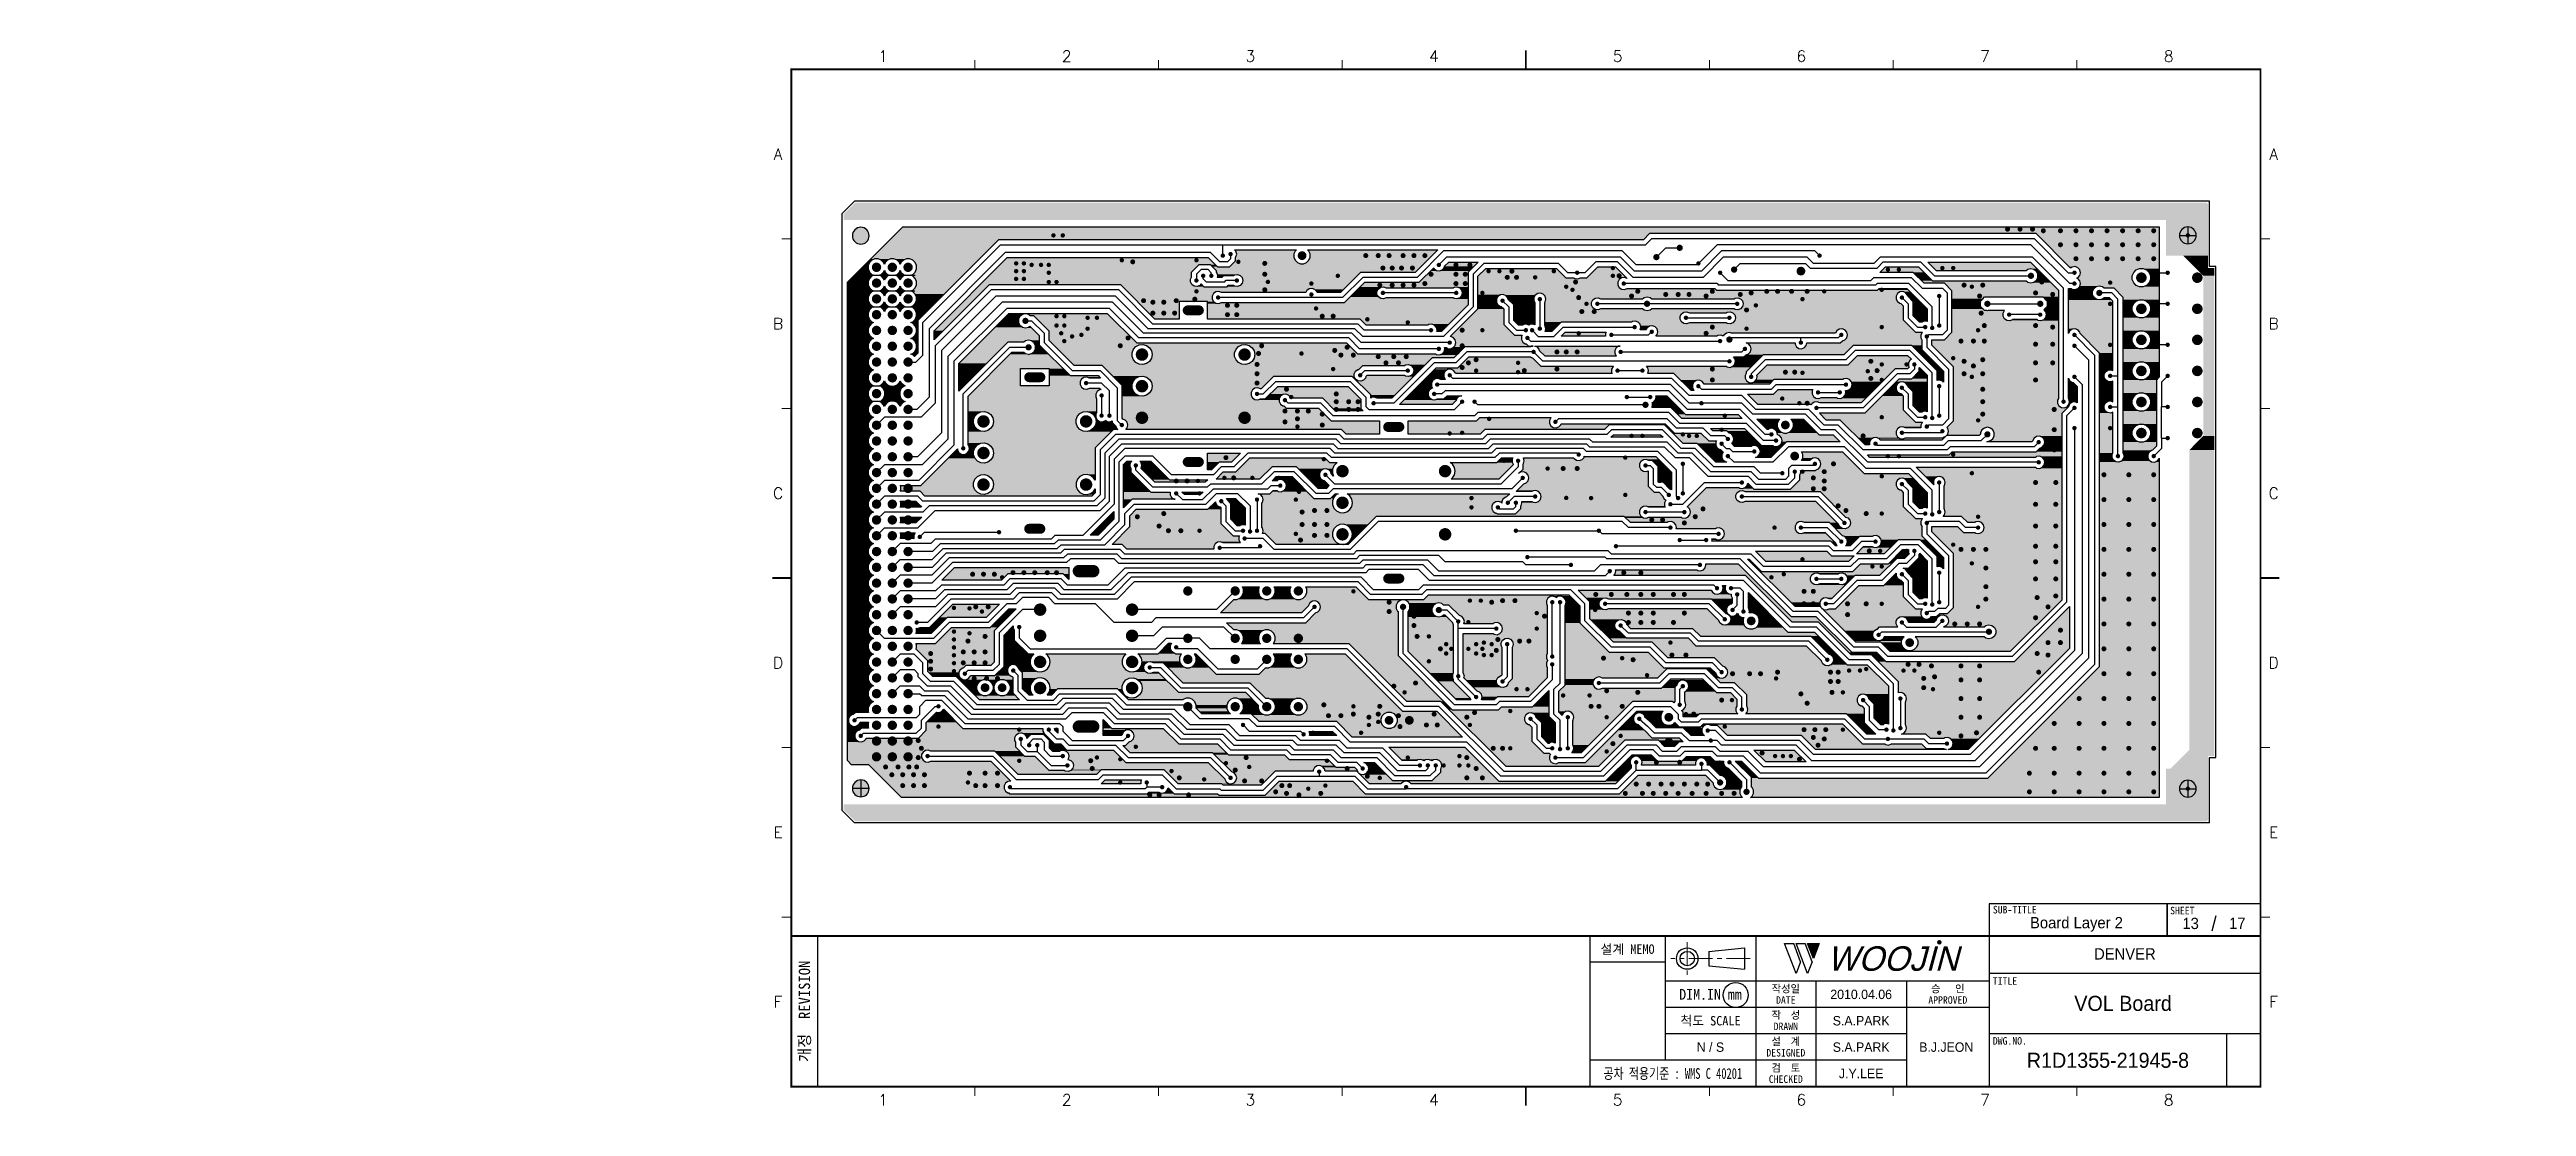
# Model space of a CAD drawing. Extents: x 295 to 953, y 10 to 290.
import ezdxf
from ezdxf.enums import TextEntityAlignment as Align

# ---------------------------------------------------------------- set-up
doc = ezdxf.new("R2010")
doc.units = 0
doc.header["$LTSCALE"] = 5
doc.header["$MEASUREMENT"] = 0
doc.linetypes.add('CENTER', pattern=[2, 1.25, -0.25, 0.25, -0.25])
doc.layers.get('0').update_dxf_attribs({"linetype": 'CONTINUOUS', "lineweight": 25})
for name, color, linetype in [('19_SOLD_GBR', 4, 'CONTINUOUS'), ('SHEET', 3, 'CONTINUOUS'), ('문자', 4, 'CONTINUOUS'), ('테두리', 3, 'CONTINUOUS')]:
    doc.layers.add(name, color=color, linetype=linetype)
for name, color, linetype, lineweight in [('2', 2, 'CENTER', 13), ('4', 4, 'CONTINUOUS', 18), ('6', 6, 'CONTINUOUS', 13)]:
    doc.layers.add(name, color=color, linetype=linetype, lineweight=lineweight)
doc.styles.add('MARK', font='ARLRDBD.TTF')
doc.styles.get("Standard").update_dxf_attribs({"font": 'simplex.shx'})
doc.styles.add('굴림', font='')
doc.styles.add('굴림체', font='')
doc.styles.get('굴림').set_extended_font_data('Gulim')
doc.styles.get('굴림체').set_extended_font_data('GulimChe')

msp = doc.modelspace()

# ---------------------------------------------------------------- texts
at = {"color": 4, "style": '굴림'}
for s, p in [('2010.04.06', (775.98, 39.5)), ('S.A.PARK', (775.98, 32.5)), ('S.A.PARK', (775.98, 25.5)), ('B.J.JEON', (798.57, 25.5)), ('J.Y.LEE', (775.98, 18.5))]:
    msp.add_text(s, height=2.5, dxfattribs=at).set_placement(p, align=Align.MIDDLE_CENTER)
at = {"layer": '4', "style": '굴림'}
for s, p in [('Board Layer 2', (833.13, 58.53)), ('13', (863.44, 58.33)), ('17', (875.83, 58.38)), ('DENVER', (845.98, 50.24))]:
    msp.add_text(s, height=3, dxfattribs=at).set_placement(p, align=Align.MIDDLE_CENTER)
at = {"layer": '6', "char_height": 3.5278, "width": 39.2183, "attachment_point": 4}
for insert in [(295.11, 181.28), (295.11, 173.63)]:
    msp.add_mtext('{\\f굴림|b0|i0|c129;\\C7;', dxfattribs=dict(at, insert=insert))
at = {"layer": '6', "color": 4, "char_height": 3, "attachment_point": 4, "style": '굴림체'}
for insert, width in [((905.28, 137.42), 36.962), ((952.58, 106.26), 52.2944), ((952.58, 102.14), 52.2944), ((573.67, 73.54), 36.962)]:
    msp.add_mtext('{\\f굴림|b0|i0|c129;\\C7;', dxfattribs=dict(at, insert=insert, width=width))
at = {"layer": '문자', "style": '굴림'}
for s, height, p in [('VOL Board', 4, (845.5, 37.11)), ('N / S', 2.5, (735.98, 25.5)), ('R1D1355-21945-8', 4, (841.48, 22))]:
    msp.add_text(s, height=height, dxfattribs=at).set_placement(p, align=Align.MIDDLE_CENTER)

# ---------------------------------------------------------------- blocks, each defined once
blk = doc.blocks.new('B')
at = {"layer": '문자'}
blk.add_hatch(color=256, dxfattribs=at).paths.add_polyline_path([(13.79, 10), (15.31, 6), (16.84, 10)])
at = {"color": 4, "const_width": 0.6}
blk.add_lwpolyline([(48.46, 10.32, 1), (49.06, 10.32, 1)], format="xyb", close=True, dxfattribs=at)
at = {"layer": '문자'}
for p, q in [((10.73, 2), (7.68, 10)), ((7.68, 10), (10.09, 10)), ((11.94, 5.16), (10.09, 10)), ((10.73, 10), (13.15, 10)), ((13.79, 2), (10.73, 10)), ((14.99, 5.16), (13.15, 10)), ((13.79, 10), (16.84, 10)), ((15.31, 6), (13.79, 10)), ((16.84, 10), (15.31, 6)), ((11.94, 5.16), (10.73, 2)), ((14.99, 5.16), (13.79, 2))]:
    blk.add_line(p, q, dxfattribs=at)
at = {"layer": '문자', "style": 'MARK', "oblique": 15}
blk.add_text('WOOJIN', height=6.5, dxfattribs=at).set_placement((36.4, 6), align=Align.MIDDLE_CENTER)
blk = doc.blocks.new('C')
blk.add_line((15, 285), (15, 285))
at = {"layer": '2'}
for p, q in [((252.83, 53.35), (252.83, 44.65)), ((269.53, 49), (248.48, 49))]:
    blk.add_line(p, q, dxfattribs=at)
at = {"layer": 'SHEET'}
for p, q in [((393.14, 60.3), (392.07, 56.28)), ((22, 55), (22, 15)), ((227, 55), (227, 15)), ((247, 55), (247, 22)), ((271, 55), (271, 15)), ((271, 55), (271, 15)), ((333, 55), (333, 15)), ((247, 48), (227, 48)), ((333, 43), (247, 43)), ((287, 43), (287, 15)), ((311, 43), (311, 15)), ((405, 45), (333, 45)), ((333, 36), (247, 36)), ((311, 29), (247, 29)), ((405, 29), (333, 29)), ((396, 29), (396, 15)), ((311, 22), (227, 22))]:
    blk.add_line(p, q, dxfattribs=at)
at = {"layer": 'SHEET', "color": 4}
for p, q in [((258.53, 50.9), (268.03, 51.85)), ((258.53, 50.9), (258.53, 47.1)), ((258.53, 47.1), (268.03, 46.15)), ((268.03, 51.85), (268.03, 46.15))]:
    blk.add_line(p, q, dxfattribs=at)
at = {"layer": 'SHEET'}
for points in [[(333, 55), (380.19, 55), (380.19, 63.49), (333, 63.49)], [(380.19, 55), (405, 55), (405, 63.49), (380.19, 63.49)]]:
    blk.add_lwpolyline(points, close=True, dxfattribs=at)
at = {"layer": 'SHEET', "color": 4}
for radius in [2.85, 1.9]:
    blk.add_circle((252.83, 49), radius, dxfattribs=at)
at = {"layer": 'SHEET'}
blk.add_circle((265.7, 39.32), 3.32, dxfattribs=at)
at = {"layer": '테두리'}
blk.add_line((405, 285), (405, 15), dxfattribs=at)
for points, const_width in [([(210, 290), (210, 285)], 0.5), ([(15, 285), (15, 15), (405, 15), (405, 285), (15, 285)], 0.5), ([(63.75, 287.5), (63.75, 285)], 0.3), ([(112.5, 287.5), (112.5, 285)], 0.3), ([(161.25, 287.5), (161.25, 285)], 0.3), ([(258.75, 287.5), (258.75, 285)], 0.3), ([(307.5, 287.5), (307.5, 285)], 0.3), ([(356.25, 287.5), (356.25, 285)], 0.3), ([(12.5, 240), (15, 240)], 0.3), ([(407.5, 240), (405, 240)], 0.3), ([(12.5, 195), (15, 195)], 0.3), ([(407.5, 195), (405, 195)], 0.3), ([(10, 150), (15, 150)], 0.5), ([(410, 150), (405, 150)], 0.5), ([(12.5, 105), (15, 105)], 0.3), ([(407.5, 105), (405, 105)], 0.3), ([(12.5, 60), (15, 60)], 0.3), ([(407.5, 60), (405, 60)], 0.3), ([(15, 55), (405, 55)], 0.5), ([(63.75, 12.5), (63.75, 15)], 0.3), ([(112.5, 12.5), (112.5, 15)], 0.3), ([(161.25, 12.5), (161.25, 15)], 0.3), ([(210, 10), (210, 15)], 0.5), ([(258.75, 12.5), (258.75, 15)], 0.3), ([(307.5, 12.5), (307.5, 15)], 0.3), ([(356.25, 12.5), (356.25, 15)], 0.3)]:
    blk.add_lwpolyline(points, dxfattribs=dict(at, const_width=const_width))
blk.add_blockref('B', (271, 43))
at = {"layer": '문자'}
for s, p in [('1', (39.38, 288.5)), ('2', (88.12, 288.5)), ('3', (136.88, 288.5)), ('4', (185.62, 288.5)), ('5', (234.38, 288.5)), ('6', (283.12, 288.5)), ('7', (331.88, 288.5)), ('8', (380.62, 288.5)), ('A', (11.5, 262.5)), ('A', (408.5, 262.5)), ('B', (11.5, 217.5)), ('B', (408.5, 217.5)), ('C', (11.5, 172.5)), ('C', (408.5, 172.5)), ('D', (11.5, 127.5)), ('D', (408.5, 127.5)), ('E', (11.5, 82.5)), ('E', (408.5, 82.5)), ('F', (11.5, 37.5)), ('F', (408.5, 37.5)), ('1', (39.38, 11.5)), ('2', (88.12, 11.5)), ('3', (136.88, 11.5)), ('4', (185.62, 11.5)), ('5', (234.38, 11.5)), ('6', (283.12, 11.5)), ('7', (331.88, 11.5)), ('8', (380.62, 11.5))]:
    blk.add_text(s, height=3, dxfattribs=at).set_placement(p, align=Align.MIDDLE)
at = {"layer": '문자', "style": '굴림체'}
for s, height, p in [('SUB-TITLE', 2, (339.77, 61.98)), ('SHEET', 2, (384.24, 61.74)), ('설계 MEMO', 2.5, (237, 51.5)), ('DIM.IN mm', 2.85, (259, 39.5)), ('작성일', 2, (279, 41)), ('승   인', 2, (322, 41)), ('척도 SCALE', 2.5, (259, 32.5)), ('작  성', 2, (279, 34)), ('DATE', 2, (279, 38)), ('APPROVED', 2, (322, 38)), ('설  계', 2, (279, 27)), ('DRAWN', 2, (279, 31)), ('DESIGNED', 2, (279, 24)), ('검  토', 2, (279, 20)), ('CHECKED', 2, (279, 17))]:
    blk.add_text(s, height=height, dxfattribs=at).set_placement(p, align=Align.MIDDLE_CENTER)
blk.add_text('개정  REVISION', height=3, rotation=90, dxfattribs=at).set_placement((18.5, 35), align=Align.MIDDLE_CENTER)
for s, p in [('TITLE', (333.95, 42.05)), ('DWG.NO.', (333.95, 26.15))]:
    blk.add_text(s, height=2, dxfattribs=at).set_placement(p)
at = {"layer": '문자', "style": '굴림체', "width": 0.75}
blk.add_text('공차 적용기준 : WMS C 40201', height=2.85, dxfattribs=at).set_placement((249, 18.5), align=Align.MIDDLE_CENTER)

# ---------------------------------------------------------------- hatches: boundary and pattern name
at = {"linetype": 'Continuous'}
h = msp.add_hatch(color=256, dxfattribs=at)
h.dxf.hatch_style = 1
edge = h.paths.add_edge_path()
edge.add_arc((510.43, 240.84), 2.23, 0, 180)
edge.add_arc((510.43, 240.84), 2.23, 180, 360)
edge = h.paths.add_edge_path()
edge.add_arc((510.43, 94.16), 2.23, 0, 180)
edge.add_arc((510.43, 94.16), 2.23, 180, 360)

# ---------------------------------------------------------------- linework, layer by layer
msp.add_line((491.98, 15), (491.98, 15))
msp.add_line((491.98, 15), (491.98, 15))
at = {"color": 7}
for points, const_width in [([(561.87, 240.93, -1), (561.29, 240.93, -1)], 0.577), ([(564.34, 240.93, -1), (563.76, 240.93, -1)], 0.577), ([(628.16, 235.56, -1), (627, 235.56, -1)], 1.16), ([(728.23, 237.63, -1), (727.4, 237.63, -1)], 0.825), ([(815.18, 242.58, -1), (814.52, 242.58, -1)], 0.66), ([(818.48, 242.58, -1), (817.82, 242.58, -1)], 0.66), ([(821.78, 242.58, -1), (821.12, 242.58, -1)], 0.66), ([(824.67, 242.16, -1), (824.01, 242.16, -1)], 0.66), ([(829.21, 242.16, -1), (828.55, 242.16, -1)], 0.66), ([(829.21, 238.45, -1), (828.55, 238.45, -1)], 0.66), ([(833.33, 242.16, -1), (832.67, 242.16, -1)], 0.66), ([(833.33, 238.45, -1), (832.67, 238.45, -1)], 0.66), ([(837.46, 242.16, -1), (836.8, 242.16, -1)], 0.66), ([(837.46, 238.45, -1), (836.8, 238.45, -1)], 0.66), ([(841.58, 242.16, -1), (840.92, 242.16, -1)], 0.66), ([(841.58, 238.45, -1), (840.92, 238.45, -1)], 0.66), ([(845.71, 242.16, -1), (845.05, 242.16, -1)], 0.66), ([(845.71, 238.45, -1), (845.05, 238.45, -1)], 0.66), ([(849.83, 242.16, -1), (849.17, 242.16, -1)], 0.66), ([(849.83, 238.45, -1), (849.17, 238.45, -1)], 0.66), ([(853.96, 242.16, -1), (853.3, 242.16, -1)], 0.66), ([(853.96, 238.45, -1), (853.3, 238.45, -1)], 0.66), ([(862.99, 240.93, -1), (862.41, 240.93, -1)], 0.577), ([(515.24, 232.46, -1), (514, 232.46, -1)], 1.24), ([(519.43, 232.46, -1), (518.19, 232.46, -1)], 1.24), ([(523.62, 232.46, -1), (522.38, 232.46, -1)], 1.24), ([(551.97, 233.5, -1), (551.39, 233.5, -1)], 0.577), ([(551.97, 231.44, -1), (551.39, 231.44, -1)], 0.577), ([(554.03, 233.5, -1), (553.45, 233.5, -1)], 0.577), ([(554.03, 231.44, -1), (553.45, 231.44, -1)], 0.577), ([(556.09, 233.09, -1), (555.51, 233.09, -1)], 0.577), ([(558.57, 233.09, -1), (557.99, 233.09, -1)], 0.577), ([(560.63, 233.09, -1), (560.05, 233.09, -1)], 0.577), ([(560.63, 231.02, -1), (560.05, 231.02, -1)], 0.577), ([(580.02, 234.33, -1), (579.44, 234.33, -1)], 0.577), ([(582.95, 233.91, -1), (582.29, 233.91, -1)], 0.66), ([(599.82, 234.33, -1), (599.24, 234.33, -1)], 0.577), ([(601.63, 230.2, -1), (601.05, 230.2, -1)], 0.577), ([(603.78, 230.2, -1), (603.2, 230.2, -1)], 0.577), ([(606.83, 235.56, -1), (606.25, 235.56, -1)], 0.577), ([(608.89, 235.97, -1), (608.31, 235.97, -1)], 0.577), ([(610.95, 233.91, -1), (610.38, 233.91, -1)], 0.577), ([(618.01, 233.5, -1), (617.35, 233.5, -1)], 0.66), ([(618.01, 230.61, -1), (617.35, 230.61, -1)], 0.66), ([(637.35, 230.2, -1), (636.78, 230.2, -1)], 0.577), ([(644.82, 235.56, -1), (644.16, 235.56, -1)], 0.66), ([(648.12, 235.56, -1), (647.46, 235.56, -1)], 0.66), ([(649.36, 232.26, -1), (648.7, 232.26, -1)], 0.66), ([(651.01, 235.56, -1), (650.35, 235.56, -1)], 0.66), ([(651.83, 232.26, -1), (651.17, 232.26, -1)], 0.66), ([(654.31, 232.26, -1), (653.65, 232.26, -1)], 0.66), ([(654.72, 235.56, -1), (654.06, 235.56, -1)], 0.66), ([(657.2, 232.26, -1), (656.54, 232.26, -1)], 0.66), ([(657.61, 235.56, -1), (656.95, 235.56, -1)], 0.66), ([(660.5, 235.56, -1), (659.84, 235.56, -1)], 0.66), ([(662.15, 230.61, -1), (661.49, 230.61, -1)], 0.66), ([(664.17, 233.09, -1), (663.59, 233.09, -1)], 0.577), ([(668.75, 233.09, -1), (668.09, 233.09, -1)], 0.66), ([(668.75, 230.61, -1), (668.09, 230.61, -1)], 0.66), ([(671.22, 230.61, -1), (670.56, 230.61, -1)], 0.66), ([(672.46, 233.09, -1), (671.8, 233.09, -1)], 0.66), ([(677.37, 231.44, -1), (676.79, 231.44, -1)], 0.577), ([(680.25, 231.44, -1), (679.68, 231.44, -1)], 0.577), ([(682.36, 229.79, -1), (681.7, 229.79, -1)], 0.66), ([(683.6, 231.44, -1), (682.94, 231.44, -1)], 0.66), ([(684.83, 229.79, -1), (684.17, 229.79, -1)], 0.66), ([(689.74, 229.79, -1), (689.16, 229.79, -1)], 0.577), ([(694.69, 231.44, -1), (694.11, 231.44, -1)], 0.577), ([(700.88, 231.02, -1), (700.3, 231.02, -1)], 0.577), ([(710.37, 232.26, -1), (709.79, 232.26, -1)], 0.577), ([(710.37, 230.2, -1), (709.79, 230.2, -1)], 0.577), ([(712.06, 230.2, -1), (711.4, 230.2, -1)], 0.66), ([(722.04, 235.15, -1), (721.22, 235.15, -1)], 0.825), ([(733.05, 233.5, -1), (732.48, 233.5, -1)], 0.577), ([(738.83, 231.02, -1), (738.25, 231.02, -1)], 0.577), ([(742.67, 231.85, -1), (741.84, 231.85, -1)], 0.825), ([(760.57, 231.44, -1), (759.41, 231.44, -1)], 1.16), ([(765.23, 235.56, -1), (764.65, 235.56, -1)], 0.577), ([(783.38, 231.85, -1), (782.8, 231.85, -1)], 0.577), ([(786.27, 231.85, -1), (785.69, 231.85, -1)], 0.577), ([(797.82, 232.26, -1), (797.24, 232.26, -1)], 0.577), ([(800.7, 232.26, -1), (800.13, 232.26, -1)], 0.577), ([(821.45, 230.2, -1), (820.63, 230.2, -1)], 0.825), ([(832.88, 231.02, -1), (832.3, 231.02, -1)], 0.577), ([(833.33, 234.74, -1), (832.67, 234.74, -1)], 0.66), ([(837.46, 234.74, -1), (836.8, 234.74, -1)], 0.66), ([(841.58, 234.74, -1), (840.92, 234.74, -1)], 0.66), ([(845.71, 234.74, -1), (845.05, 234.74, -1)], 0.66), ([(849.83, 234.74, -1), (849.17, 234.74, -1)], 0.66), ([(851.06, 229.7, -1), (849.66, 229.7, -1)], 1.4), ([(853.96, 234.74, -1), (853.3, 234.74, -1)], 0.66), ([(857.63, 231.02, -1), (857.05, 231.02, -1)], 0.577), ([(865.91, 229.7, -1), (864.51, 229.7, -1)], 1.4), ([(515.24, 228.27, -1), (514, 228.27, -1)], 1.24), ([(515.24, 224.08, -1), (514, 224.08, -1)], 1.24), ([(519.43, 228.27, -1), (518.19, 228.27, -1)], 1.24), ([(519.43, 224.08, -1), (518.19, 224.08, -1)], 1.24), ([(523.62, 228.27, -1), (522.38, 228.27, -1)], 1.24), ([(523.62, 224.08, -1), (522.38, 224.08, -1)], 1.24), ([(551.97, 229.38, -1), (551.39, 229.38, -1)], 0.577), ([(554.03, 229.38, -1), (553.45, 229.38, -1)], 0.577), ([(560.63, 228.55, -1), (560.05, 228.55, -1)], 0.577), ([(562.69, 228.55, -1), (562.11, 228.55, -1)], 0.577), ([(585.83, 223.6, -1), (585.17, 223.6, -1)], 0.66), ([(588.31, 223.19, -1), (587.65, 223.19, -1)], 0.66), ([(591.2, 223.19, -1), (590.54, 223.19, -1)], 0.66), ([(594.5, 223.6, -1), (593.84, 223.6, -1)], 0.66), ([(599.45, 224.01, -1), (598.79, 224.01, -1)], 0.66), ([(599.82, 228.96, -1), (599.24, 228.96, -1)], 0.577), ([(599.82, 226.08, -1), (599.24, 226.08, -1)], 0.577), ([(605.59, 224.43, -1), (605.01, 224.43, -1)], 0.577), ([(610.54, 228.96, -1), (609.96, 228.96, -1)], 0.577), ([(618.01, 226.49, -1), (617.35, 226.49, -1)], 0.66), ([(618.79, 228.58, -1), (618.21, 228.58, -1)], 0.577), ([(630.34, 228.14, -1), (629.76, 228.14, -1)], 0.577), ([(630.34, 225.25, -1), (629.76, 225.25, -1)], 0.577), ([(648.53, 227.73, -1), (647.87, 227.73, -1)], 0.66), ([(649.32, 225.66, -1), (648.74, 225.66, -1)], 0.577), ([(651.83, 227.73, -1), (651.17, 227.73, -1)], 0.66), ([(654.72, 227.73, -1), (654.06, 227.73, -1)], 0.66), ([(657.61, 227.73, -1), (656.95, 227.73, -1)], 0.66), ([(660.5, 228.14, -1), (659.84, 228.14, -1)], 0.66), ([(668.75, 228.14, -1), (668.09, 228.14, -1)], 0.66), ([(668.79, 225.66, -1), (668.21, 225.66, -1)], 0.577), ([(671.22, 228.14, -1), (670.56, 228.14, -1)], 0.66), ([(675.72, 225.66, -1), (675.14, 225.66, -1)], 0.577), ([(681.08, 223.6, -1), (680.5, 223.6, -1)], 0.577), ([(690.98, 224.01, -1), (690.4, 224.01, -1)], 0.577), ([(697.99, 227.31, -1), (697.41, 227.31, -1)], 0.577), ([(699.64, 226.49, -1), (699.06, 226.49, -1)], 0.577), ([(700.51, 228.55, -1), (699.85, 228.55, -1)], 0.66), ([(701.33, 224.43, -1), (700.67, 224.43, -1)], 0.66), ([(713.25, 228.14, -1), (712.68, 228.14, -1)], 0.577), ([(715.36, 224.84, -1), (714.7, 224.84, -1)], 0.66), ([(717.01, 226.08, -1), (716.35, 226.08, -1)], 0.66), ([(719.57, 222.77, -1), (718.74, 222.77, -1)], 0.825), ([(724.43, 225.25, -1), (723.77, 225.25, -1)], 0.66), ([(727.73, 225.25, -1), (727.07, 225.25, -1)], 0.66), ([(730.62, 225.25, -1), (729.96, 225.25, -1)], 0.66), ([(735.16, 224.84, -1), (734.5, 224.84, -1)], 0.66), ([(736.81, 226.08, -1), (736.15, 226.08, -1)], 0.66), ([(744.23, 225.25, -1), (743.57, 225.25, -1)], 0.66), ([(747.12, 225.66, -1), (746.46, 225.66, -1)], 0.66), ([(751.25, 226.08, -1), (750.59, 226.08, -1)], 0.66), ([(754.13, 226.08, -1), (753.47, 226.08, -1)], 0.66), ([(757.85, 226.08, -1), (757.19, 226.08, -1)], 0.66), ([(760.69, 224.01, -1), (760.11, 224.01, -1)], 0.577), ([(761.97, 226.08, -1), (761.31, 226.08, -1)], 0.66), ([(766.47, 226.08, -1), (765.89, 226.08, -1)], 0.577), ([(781.73, 226.49, -1), (781.15, 226.49, -1)], 0.577), ([(787.09, 224.43, -1), (786.51, 224.43, -1)], 0.577), ([(796.99, 224.84, -1), (796.41, 224.84, -1)], 0.577), ([(803.63, 227.73, -1), (802.97, 227.73, -1)], 0.66), ([(805.65, 227.31, -1), (805.08, 227.31, -1)], 0.577), ([(807.76, 224.84, -1), (807.1, 224.84, -1)], 0.66), ([(808.58, 227.73, -1), (807.92, 227.73, -1)], 0.66), ([(809.9, 222.77, -1), (809.08, 222.77, -1)], 0.825), ([(822.61, 225.66, -1), (821.95, 225.66, -1)], 0.66), ([(823.93, 222.77, -1), (823.1, 222.77, -1)], 0.825), ([(824.26, 228.55, -1), (823.6, 228.55, -1)], 0.66), ([(827.15, 225.25, -1), (826.49, 225.25, -1)], 0.66), ([(832.88, 228.14, -1), (832.3, 228.14, -1)], 0.577), ([(839.6, 225.66, -1), (838.78, 225.66, -1)], 0.825), ([(842.37, 228.39, -1), (841.79, 228.39, -1)], 0.577), ([(515.24, 219.89, -1), (514, 219.89, -1)], 1.24), ([(519.43, 219.89, -1), (518.19, 219.89, -1)], 1.24), ([(523.62, 219.89, -1), (522.38, 219.89, -1)], 1.24), ([(554.57, 218.24, -1), (553.74, 218.24, -1)], 0.825), ([(562.69, 219.48, -1), (562.11, 219.48, -1)], 0.577), ([(562.69, 217, -1), (562.11, 217, -1)], 0.577), ([(564.75, 219.48, -1), (564.18, 219.48, -1)], 0.577), ([(564.75, 217, -1), (564.18, 217, -1)], 0.577), ([(570.94, 219.06, -1), (570.36, 219.06, -1)], 0.577), ([(573.42, 219.06, -1), (572.84, 219.06, -1)], 0.577), ([(588.31, 220.3, -1), (587.65, 220.3, -1)], 0.66), ([(591.2, 220.3, -1), (590.54, 220.3, -1)], 0.66), ([(594.08, 220.3, -1), (593.42, 220.3, -1)], 0.66), ([(598.13, 221.03, -1), (596.81, 221.03, -1)], 1.32), ([(598.7, 221.03, -1), (597.38, 221.03, -1)], 1.32), ([(597.09, 223.34, -1), (596.92, 223.34, -1)], 0.165), ([(599.36, 221.03, -1), (598.04, 221.03, -1)], 1.32), ([(600.02, 221.03, -1), (598.7, 221.03, -1)], 1.32), ([(600.6, 221.03, -1), (599.28, 221.03, -1)], 1.32), ([(598.98, 223.34, -1), (598.82, 223.34, -1)], 0.165), ([(608.11, 222.36, -1), (607.45, 222.36, -1)], 0.66), ([(608.11, 219.89, -1), (607.45, 219.89, -1)], 0.66), ([(610.58, 222.36, -1), (609.92, 222.36, -1)], 0.66), ([(610.58, 219.89, -1), (609.92, 219.89, -1)], 0.66), ([(631.58, 221.54, -1), (631, 221.54, -1)], 0.577), ([(633.27, 219.48, -1), (632.61, 219.48, -1)], 0.66), ([(636.16, 219.48, -1), (635.5, 219.48, -1)], 0.66), ([(645.19, 218.65, -1), (644.61, 218.65, -1)], 0.577), ([(655.92, 217.83, -1), (655.34, 217.83, -1)], 0.577), ([(684.79, 219.48, -1), (684.21, 219.48, -1)], 0.577), ([(686.03, 220.71, -1), (685.45, 220.71, -1)], 0.577), ([(687.27, 219.48, -1), (686.69, 219.48, -1)], 0.577), ([(702.16, 220.71, -1), (701.5, 220.71, -1)], 0.66), ([(703.35, 222.77, -1), (702.78, 222.77, -1)], 0.577), ([(705.46, 220.71, -1), (704.8, 220.71, -1)], 0.66), ([(706.24, 222.77, -1), (705.66, 222.77, -1)], 0.577), ([(716.14, 216.59, -1), (715.56, 216.59, -1)], 0.577), ([(729.75, 219.06, -1), (729.18, 219.06, -1)], 0.577), ([(736.81, 216.59, -1), (736.15, 216.59, -1)], 0.66), ([(741.3, 219.06, -1), (740.73, 219.06, -1)], 0.577), ([(743.37, 222.77, -1), (742.79, 222.77, -1)], 0.577), ([(745.88, 221.13, -1), (745.22, 221.13, -1)], 0.66), ([(748.32, 222.36, -1), (747.74, 222.36, -1)], 0.577), ([(781.73, 216.59, -1), (781.15, 216.59, -1)], 0.577), ([(790.8, 220.3, -1), (790.23, 220.3, -1)], 0.577), ([(792.04, 221.54, -1), (791.46, 221.54, -1)], 0.577), ([(793.28, 220.3, -1), (792.7, 220.3, -1)], 0.577), ([(793.28, 216.59, -1), (792.7, 216.59, -1)], 0.577), ([(796.99, 217, -1), (796.41, 217, -1)], 0.577), ([(808.17, 220.3, -1), (807.51, 220.3, -1)], 0.66), ([(807.76, 223.19, -1), (807.59, 223.19, -1)], 0.165), ([(807.76, 222.36, -1), (807.59, 222.36, -1)], 0.165), ([(809, 217, -1), (808.34, 217, -1)], 0.66), ([(815.55, 219.89, -1), (814.98, 219.89, -1)], 0.577), ([(822.61, 217, -1), (821.95, 217, -1)], 0.66), ([(823.8, 219.89, -1), (823.23, 219.89, -1)], 0.577), ([(827.15, 216.59, -1), (826.49, 216.59, -1)], 0.66), ([(842.37, 222.77, -1), (841.79, 222.77, -1)], 0.577), ([(851.06, 221.45, -1), (849.66, 221.45, -1)], 1.4), ([(857.63, 222.77, -1), (857.05, 222.77, -1)], 0.577), ([(865.91, 221.45, -1), (864.51, 221.45, -1)], 1.4), ([(515.24, 215.7, -1), (514, 215.7, -1)], 1.24), ([(515.24, 211.51, -1), (514, 211.51, -1)], 1.24), ([(519.43, 215.7, -1), (518.19, 215.7, -1)], 1.24), ([(519.43, 211.51, -1), (518.19, 211.51, -1)], 1.24), ([(523.62, 215.7, -1), (522.38, 215.7, -1)], 1.24), ([(523.62, 211.51, -1), (522.38, 211.51, -1)], 1.24), ([(555.39, 211.23, -1), (554.57, 211.23, -1)], 0.825), ([(563.93, 214.94, -1), (563.35, 214.94, -1)], 0.577), ([(564.75, 212.88, -1), (564.18, 212.88, -1)], 0.577), ([(566.82, 214.11, -1), (566.24, 214.11, -1)], 0.577), ([(569.29, 214.52, -1), (568.71, 214.52, -1)], 0.577), ([(570.94, 216.17, -1), (570.36, 216.17, -1)], 0.577), ([(579.65, 211.64, -1), (578.99, 211.64, -1)], 0.66), ([(581.71, 213.7, -1), (581.05, 213.7, -1)], 0.66), ([(585.91, 209.29, -1), (584.26, 209.29, -1)], 1.65), ([(613.15, 209.29, -1), (611.5, 209.29, -1)], 1.65), ([(617.18, 211.64, -1), (616.52, 211.64, -1)], 0.66), ([(636.57, 210.4, -1), (635.91, 210.4, -1)], 0.66), ([(639.87, 211.23, -1), (639.21, 211.23, -1)], 0.66), ([(662.1, 215.76, -1), (661.53, 215.76, -1)], 0.577), ([(664.17, 210.81, -1), (663.59, 210.81, -1)], 0.577), ([(667.05, 212.46, -1), (666.48, 212.46, -1)], 0.577), ([(669.16, 209.99, -1), (668.5, 209.99, -1)], 0.66), ([(670.4, 215.76, -1), (669.74, 215.76, -1)], 0.66), ([(670.4, 211.64, -1), (669.74, 211.64, -1)], 0.66), ([(675.72, 215.76, -1), (675.14, 215.76, -1)], 0.577), ([(687.27, 215.76, -1), (686.69, 215.76, -1)], 0.577), ([(687.68, 213.7, -1), (687.1, 213.7, -1)], 0.577), ([(688.92, 215.76, -1), (688.34, 215.76, -1)], 0.577), ([(689.33, 209.99, -1), (688.75, 209.99, -1)], 0.577), ([(690.98, 216.17, -1), (690.4, 216.17, -1)], 0.577), ([(695.56, 209.99, -1), (694.9, 209.99, -1)], 0.66), ([(698.03, 209.99, -1), (697.37, 209.99, -1)], 0.66), ([(700.92, 209.99, -1), (700.26, 209.99, -1)], 0.66), ([(701.29, 214.94, -1), (700.71, 214.94, -1)], 0.577), ([(709.95, 214.52, -1), (709.38, 214.52, -1)], 0.577), ([(712.43, 209.99, -1), (711.85, 209.99, -1)], 0.577), ([(720.68, 215.35, -1), (720.1, 215.35, -1)], 0.577), ([(735.16, 214.94, -1), (734.5, 214.94, -1)], 0.66), ([(738.83, 212.88, -1), (738.25, 212.88, -1)], 0.577), ([(741.43, 213.29, -1), (740.6, 213.29, -1)], 0.825), ([(745.43, 210.81, -1), (744.85, 210.81, -1)], 0.577), ([(745.84, 216.17, -1), (745.26, 216.17, -1)], 0.577), ([(760.28, 212.46, -1), (759.7, 212.46, -1)], 0.577), ([(771, 214.52, -1), (770.43, 214.52, -1)], 0.577), ([(793.69, 214.11, -1), (793.11, 214.11, -1)], 0.577), ([(795.14, 216.38, -1), (794.56, 216.38, -1)], 0.577), ([(802.81, 212.88, -1), (802.15, 212.88, -1)], 0.66), ([(806.11, 212.88, -1), (805.45, 212.88, -1)], 0.66), ([(807.3, 215.76, -1), (806.73, 215.76, -1)], 0.577), ([(809, 212.88, -1), (808.34, 212.88, -1)], 0.66), ([(822.61, 212.05, -1), (821.95, 212.05, -1)], 0.66), ([(827.15, 212.05, -1), (826.49, 212.05, -1)], 0.66), ([(832.88, 214.52, -1), (832.3, 214.52, -1)], 0.577), ([(832.88, 211.64, -1), (832.3, 211.64, -1)], 0.577), ([(842.37, 211.89, -1), (841.79, 211.89, -1)], 0.577), ([(851.06, 213.2, -1), (849.66, 213.2, -1)], 1.4), ([(857.63, 211.89, -1), (857.05, 211.89, -1)], 0.577), ([(865.91, 213.2, -1), (864.51, 213.2, -1)], 1.4), ([(515.24, 207.31, -1), (514, 207.31, -1)], 1.24), ([(515.24, 203.12, -1), (514, 203.12, -1)], 1.24), ([(519.43, 207.31, -1), (518.19, 207.31, -1)], 1.24), ([(519.43, 203.12, -1), (518.19, 203.12, -1)], 1.24), ([(523.62, 207.31, -1), (522.38, 207.31, -1)], 1.24), ([(523.62, 203.12, -1), (522.38, 203.12, -1)], 1.24), ([(556.05, 203.29, -1), (554.73, 203.29, -1)], 1.32), ([(556.63, 203.29, -1), (555.31, 203.29, -1)], 1.32), ([(555.01, 205.6, -1), (554.85, 205.6, -1)], 0.165), ([(557.29, 203.29, -1), (555.97, 203.29, -1)], 1.32), ([(557.95, 203.29, -1), (556.63, 203.29, -1)], 1.32), ([(558.53, 203.29, -1), (557.21, 203.29, -1)], 1.32), ([(556.91, 205.6, -1), (556.74, 205.6, -1)], 0.165), ([(615.95, 206.69, -1), (615.29, 206.69, -1)], 0.66), ([(615.95, 204.21, -1), (615.29, 204.21, -1)], 0.66), ([(616.36, 209.58, -1), (615.7, 209.58, -1)], 0.66), ([(627.7, 209.58, -1), (627.12, 209.58, -1)], 0.577), ([(636.12, 205.45, -1), (635.54, 205.45, -1)], 0.577), ([(638.22, 209.16, -1), (637.56, 209.16, -1)], 0.66), ([(641.52, 209.16, -1), (640.86, 209.16, -1)], 0.66), ([(643.29, 203.8, -1), (642.71, 203.8, -1)], 0.577), ([(648.12, 208.75, -1), (647.46, 208.75, -1)], 0.66), ([(650.18, 207.1, -1), (649.52, 207.1, -1)], 0.66), ([(652.25, 208.75, -1), (651.59, 208.75, -1)], 0.66), ([(653.48, 207.1, -1), (652.82, 207.1, -1)], 0.66), ([(655.55, 208.75, -1), (654.89, 208.75, -1)], 0.66), ([(655.92, 205.04, -1), (655.34, 205.04, -1)], 0.577), ([(667.05, 203.8, -1), (666.48, 203.8, -1)], 0.577), ([(670.4, 205.86, -1), (669.74, 205.86, -1)], 0.66), ([(672.05, 207.1, -1), (671.39, 207.1, -1)], 0.66), ([(674.11, 207.93, -1), (673.45, 207.93, -1)], 0.66), ([(674.07, 205.04, -1), (673.49, 205.04, -1)], 0.577), ([(685.2, 207.1, -1), (684.63, 207.1, -1)], 0.577), ([(685.2, 204.63, -1), (684.63, 204.63, -1)], 0.577), ([(686.9, 205.04, -1), (686.24, 205.04, -1)], 0.66), ([(695.56, 205.45, -1), (694.9, 205.45, -1)], 0.66), ([(711.6, 205.04, -1), (711.03, 205.04, -1)], 0.577), ([(718.2, 205.04, -1), (717.63, 205.04, -1)], 0.577), ([(736.81, 205.45, -1), (736.15, 205.45, -1)], 0.66), ([(741.3, 207.51, -1), (740.73, 207.51, -1)], 0.577), ([(747.08, 203.39, -1), (746.5, 203.39, -1)], 0.577), ([(756.2, 204.63, -1), (755.54, 204.63, -1)], 0.66), ([(758.67, 204.63, -1), (758.01, 204.63, -1)], 0.66), ([(760.69, 204.46, -1), (760.11, 204.46, -1)], 0.577), ([(778.02, 204.87, -1), (777.44, 204.87, -1)], 0.577), ([(778.88, 207.51, -1), (778.22, 207.51, -1)], 0.66), ([(780.53, 205.04, -1), (779.87, 205.04, -1)], 0.66), ([(781.73, 206.69, -1), (781.15, 206.69, -1)], 0.577), ([(788.33, 206.69, -1), (787.75, 206.69, -1)], 0.577), ([(790.39, 206.69, -1), (789.81, 206.69, -1)], 0.577), ([(800.7, 208.34, -1), (800.13, 208.34, -1)], 0.577), ([(803.63, 207.51, -1), (802.97, 207.51, -1)], 0.66), ([(803.63, 204.21, -1), (802.97, 204.21, -1)], 0.66), ([(805.65, 203.39, -1), (805.08, 203.39, -1)], 0.577), ([(806.11, 206.28, -1), (805.45, 206.28, -1)], 0.66), ([(808.58, 207.93, -1), (807.92, 207.93, -1)], 0.66), ([(808.58, 204.21, -1), (807.92, 204.21, -1)], 0.66), ([(822.61, 207.1, -1), (821.95, 207.1, -1)], 0.66), ([(827.15, 207.1, -1), (826.49, 207.1, -1)], 0.66), ([(832.88, 203.39, -1), (832.3, 203.39, -1)], 0.577), ([(842.37, 203.64, -1), (841.79, 203.64, -1)], 0.577), ([(851.06, 204.96, -1), (849.66, 204.96, -1)], 1.4), ([(857.63, 203.64, -1), (857.05, 203.64, -1)], 0.577), ([(865.91, 204.96, -1), (864.51, 204.96, -1)], 1.4), ([(515.24, 198.93, -1), (514, 198.93, -1)], 1.24), ([(519.43, 198.93, -1), (518.19, 198.93, -1)], 1.24), ([(523.62, 198.93, -1), (522.38, 198.93, -1)], 1.24), ([(555.01, 200.98, -1), (554.85, 200.98, -1)], 0.165), ([(556.91, 200.98, -1), (556.74, 200.98, -1)], 0.165), ([(570.53, 201.74, -1), (569.95, 201.74, -1)], 0.577), ([(574.65, 198.44, -1), (574.08, 198.44, -1)], 0.577), ([(585.91, 200.91, -1), (584.26, 200.91, -1)], 1.65), ([(615.95, 201.74, -1), (615.29, 201.74, -1)], 0.66), ([(615.9, 198.85, -1), (615.33, 198.85, -1)], 0.577), ([(623.33, 197.2, -1), (622.75, 197.2, -1)], 0.577), ([(623.78, 200.09, -1), (623.12, 200.09, -1)], 0.66), ([(624.98, 198.02, -1), (624.4, 198.02, -1)], 0.577), ([(636.98, 198.85, -1), (636.32, 198.85, -1)], 0.66), ([(636.98, 196.79, -1), (636.32, 196.79, -1)], 0.66), ([(640.28, 196.79, -1), (639.62, 196.79, -1)], 0.66), ([(642.76, 196.79, -1), (642.1, 196.79, -1)], 0.66), ([(662.93, 198.85, -1), (662.35, 198.85, -1)], 0.577), ([(663.75, 201.32, -1), (663.18, 201.32, -1)], 0.577), ([(670.35, 196.79, -1), (669.78, 196.79, -1)], 0.577), ([(673.65, 196.79, -1), (673.08, 196.79, -1)], 0.577), ([(714.08, 198.02, -1), (713.5, 198.02, -1)], 0.577), ([(720.27, 198.02, -1), (719.69, 198.02, -1)], 0.577), ([(733.05, 200.91, -1), (732.48, 200.91, -1)], 0.577), ([(736.81, 202.56, -1), (736.15, 202.56, -1)], 0.66), ([(755.33, 197.61, -1), (754.75, 197.61, -1)], 0.577), ([(764.82, 199.26, -1), (764.24, 199.26, -1)], 0.577), ([(770.59, 199.26, -1), (770.01, 199.26, -1)], 0.577), ([(772.24, 201.32, -1), (771.66, 201.32, -1)], 0.577), ([(778.88, 202.98, -1), (778.22, 202.98, -1)], 0.66), ([(781.73, 202.56, -1), (781.15, 202.56, -1)], 0.577), ([(787.09, 200.5, -1), (786.51, 200.5, -1)], 0.577), ([(792.04, 197.61, -1), (791.46, 197.61, -1)], 0.577), ([(796.99, 200.91, -1), (796.41, 200.91, -1)], 0.577), ([(808.58, 200.09, -1), (807.92, 200.09, -1)], 0.66), ([(808.58, 196.79, -1), (807.92, 196.79, -1)], 0.66), ([(822.61, 202.56, -1), (821.95, 202.56, -1)], 0.66), ([(829.99, 196.79, -1), (829.41, 196.79, -1)], 0.577), ([(851.06, 196.71, -1), (849.66, 196.71, -1)], 1.4), ([(865.91, 196.71, -1), (864.51, 196.71, -1)], 1.4), ([(515.24, 194.74, -1), (514, 194.74, -1)], 1.24), ([(515.24, 190.55, -1), (514, 190.55, -1)], 1.24), ([(519.43, 194.74, -1), (518.19, 194.74, -1)], 1.24), ([(519.43, 190.55, -1), (518.19, 190.55, -1)], 1.24), ([(523.62, 194.74, -1), (522.38, 194.74, -1)], 1.24), ([(523.62, 190.55, -1), (522.38, 190.55, -1)], 1.24), ([(543.83, 191.56, -1), (542.18, 191.56, -1)], 1.65), ([(571.07, 191.56, -1), (569.42, 191.56, -1)], 1.65), ([(574.65, 193.08, -1), (574.08, 193.08, -1)], 0.577), ([(576.72, 193.08, -1), (576.14, 193.08, -1)], 0.577), ([(580.02, 190.6, -1), (579.44, 190.6, -1)], 0.577), ([(585.91, 192.53, -1), (584.26, 192.53, -1)], 1.65), ([(613.15, 192.53, -1), (611.5, 192.53, -1)], 1.65), ([(623.37, 194.31, -1), (622.71, 194.31, -1)], 0.66), ([(623.37, 191.43, -1), (622.71, 191.43, -1)], 0.66), ([(626.67, 194.31, -1), (626.01, 194.31, -1)], 0.66), ([(626.67, 192.25, -1), (626.01, 192.25, -1)], 0.66), ([(626.63, 190.19, -1), (626.05, 190.19, -1)], 0.577), ([(629.56, 194.31, -1), (628.9, 194.31, -1)], 0.66), ([(633.27, 193.49, -1), (632.61, 193.49, -1)], 0.66), ([(633.27, 190.6, -1), (632.61, 190.6, -1)], 0.66), ([(636.98, 194.73, -1), (636.32, 194.73, -1)], 0.66), ([(640.28, 194.73, -1), (639.62, 194.73, -1)], 0.66), ([(642.76, 194.73, -1), (642.1, 194.73, -1)], 0.66), ([(646.84, 196.38, -1), (646.26, 196.38, -1)], 0.577), ([(651.34, 190.09, -1), (650.02, 190.09, -1)], 1.32), ([(651.92, 190.09, -1), (650.6, 190.09, -1)], 1.32), ([(652.58, 190.09, -1), (651.26, 190.09, -1)], 1.32), ([(653.24, 190.09, -1), (651.92, 190.09, -1)], 1.32), ([(653.81, 190.09, -1), (652.49, 190.09, -1)], 1.32), ([(677.53, 192.25, -1), (676.95, 192.25, -1)], 0.577), ([(695.1, 191.43, -1), (694.53, 191.43, -1)], 0.577), ([(719.15, 195.96, -1), (718.33, 195.96, -1)], 0.825), ([(721.5, 195.96, -1), (720.93, 195.96, -1)], 0.577), ([(725.63, 196.38, -1), (725.05, 196.38, -1)], 0.577), ([(733.88, 196.38, -1), (733.3, 196.38, -1)], 0.577), ([(740.07, 193.08, -1), (739.49, 193.08, -1)], 0.577), ([(756.44, 190.6, -1), (755.29, 190.6, -1)], 1.16), ([(760.16, 190.6, -1), (759, 190.6, -1)], 1.16), ([(759.87, 196.38, -1), (759.29, 196.38, -1)], 0.577), ([(761.97, 196.38, -1), (761.31, 196.38, -1)], 0.66), ([(764.4, 195.14, -1), (763.83, 195.14, -1)], 0.577), ([(781.73, 192.66, -1), (781.15, 192.66, -1)], 0.577), ([(790.8, 196.38, -1), (790.23, 196.38, -1)], 0.577), ([(793.28, 196.38, -1), (792.7, 196.38, -1)], 0.577), ([(793.28, 192.66, -1), (792.7, 192.66, -1)], 0.577), ([(793.69, 190.19, -1), (793.11, 190.19, -1)], 0.577), ([(795.14, 192.46, -1), (794.56, 192.46, -1)], 0.577), ([(796.99, 193.08, -1), (796.41, 193.08, -1)], 0.577), ([(807.3, 191.84, -1), (806.73, 191.84, -1)], 0.577), ([(808.58, 193.49, -1), (807.92, 193.49, -1)], 0.66), ([(827.56, 194.73, -1), (826.9, 194.73, -1)], 0.66), ([(832.88, 195.14, -1), (832.3, 195.14, -1)], 0.577), ([(842.37, 195.39, -1), (841.79, 195.39, -1)], 0.577), ([(857.63, 195.39, -1), (857.05, 195.39, -1)], 0.577), ([(515.24, 186.36, -1), (514, 186.36, -1)], 1.24), ([(519.43, 186.36, -1), (518.19, 186.36, -1)], 1.24), ([(523.62, 186.36, -1), (522.38, 186.36, -1)], 1.24), ([(537.94, 184.41, -1), (537.36, 184.41, -1)], 0.577), ([(543.83, 183.17, -1), (542.18, 183.17, -1)], 1.65), ([(667.05, 188.37, -1), (666.48, 188.37, -1)], 0.577), ([(670.35, 188.54, -1), (669.78, 188.54, -1)], 0.577), ([(715.32, 187.71, -1), (714.74, 187.71, -1)], 0.577), ([(718.2, 187.71, -1), (717.63, 187.71, -1)], 0.577), ([(728.93, 188.12, -1), (728.35, 188.12, -1)], 0.577), ([(730.58, 187.71, -1), (730, 187.71, -1)], 0.577), ([(732.64, 187.71, -1), (732.06, 187.71, -1)], 0.577), ([(739.24, 189.36, -1), (738.66, 189.36, -1)], 0.577), ([(739.24, 185.65, -1), (738.66, 185.65, -1)], 0.577), ([(740.89, 186.89, -1), (740.31, 186.89, -1)], 0.577), ([(747.9, 183.59, -1), (747.33, 183.59, -1)], 0.577), ([(752.44, 188.12, -1), (751.86, 188.12, -1)], 0.577), ([(753.68, 186.47, -1), (753.1, 186.47, -1)], 0.577), ([(776.82, 187.71, -1), (776.16, 187.71, -1)], 0.66), ([(780.08, 185.65, -1), (779.5, 185.65, -1)], 0.577), ([(787.09, 188.54, -1), (786.51, 188.54, -1)], 0.577), ([(797.82, 188.95, -1), (797.24, 188.95, -1)], 0.577), ([(809.9, 188.12, -1), (809.08, 188.12, -1)], 0.825), ([(823.39, 186.06, -1), (822.81, 186.06, -1)], 0.577), ([(827.56, 189.36, -1), (826.9, 189.36, -1)], 0.66), ([(827.56, 184, -1), (826.9, 184, -1)], 0.66), ([(832.88, 189.78, -1), (832.3, 189.78, -1)], 0.577), ([(842.37, 189.78, -1), (841.79, 189.78, -1)], 0.577), ([(851.06, 188.46, -1), (849.66, 188.46, -1)], 1.4), ([(857.63, 187.14, -1), (857.05, 187.14, -1)], 0.577), ([(865.91, 188.46, -1), (864.51, 188.46, -1)], 1.4), ([(515.24, 182.17, -1), (514, 182.17, -1)], 1.24), ([(515.24, 177.98, -1), (514, 177.98, -1)], 1.24), ([(519.43, 182.17, -1), (518.19, 182.17, -1)], 1.24), ([(519.43, 177.98, -1), (518.19, 177.98, -1)], 1.24), ([(523.62, 182.17, -1), (522.38, 182.17, -1)], 1.24), ([(523.62, 177.98, -1), (522.38, 177.98, -1)], 1.24), ([(580.84, 179.87, -1), (580.26, 179.87, -1)], 0.577), ([(583.73, 179.87, -1), (583.15, 179.87, -1)], 0.577), ([(586.62, 179.87, -1), (586.04, 179.87, -1)], 0.577), ([(598.13, 180.8, -1), (596.81, 180.8, -1)], 1.32), ([(598.7, 180.8, -1), (597.38, 180.8, -1)], 1.32), ([(599.36, 180.8, -1), (598.04, 180.8, -1)], 1.32), ([(599.94, 180.8, -1), (598.62, 180.8, -1)], 1.32), ([(600.6, 180.8, -1), (599.28, 180.8, -1)], 1.32), ([(607.7, 181.94, -1), (607.04, 181.94, -1)], 0.66), ([(633.64, 181.53, -1), (633.06, 181.53, -1)], 0.577), ([(634.05, 177.4, -1), (633.48, 177.4, -1)], 0.577), ([(639.12, 178.36, -1), (637.47, 178.36, -1)], 1.65), ([(666.36, 178.36, -1), (664.71, 178.36, -1)], 1.65), ([(681.49, 181.11, -1), (680.91, 181.11, -1)], 0.577), ([(685.2, 181.11, -1), (684.63, 181.11, -1)], 0.577), ([(693.04, 179.05, -1), (692.46, 179.05, -1)], 0.577), ([(697.21, 179.05, -1), (696.55, 179.05, -1)], 0.66), ([(700.92, 179.05, -1), (700.26, 179.05, -1)], 0.66), ([(701.29, 182.76, -1), (700.71, 182.76, -1)], 0.577), ([(713.67, 181.94, -1), (713.09, 181.94, -1)], 0.577), ([(719.03, 179.87, -1), (718.45, 179.87, -1)], 0.577), ([(723.98, 176.99, -1), (723.4, 176.99, -1)], 0.577), ([(728.93, 180.29, -1), (728.35, 180.29, -1)], 0.577), ([(737.59, 182.76, -1), (737.01, 182.76, -1)], 0.577), ([(740.89, 182.35, -1), (740.31, 182.35, -1)], 0.577), ([(755.33, 177.81, -1), (754.75, 177.81, -1)], 0.577), ([(758.92, 182.35, -1), (757.76, 182.35, -1)], 1.16), ([(758.63, 178.22, -1), (758.05, 178.22, -1)], 0.577), ([(760.69, 178.22, -1), (760.11, 178.22, -1)], 0.577), ([(763.99, 180.29, -1), (763.41, 180.29, -1)], 0.577), ([(766.51, 178.22, -1), (765.85, 178.22, -1)], 0.66), ([(768.98, 180.29, -1), (768.32, 180.29, -1)], 0.66), ([(781.73, 176.99, -1), (781.15, 176.99, -1)], 0.577), ([(783.38, 182.35, -1), (782.8, 182.35, -1)], 0.577), ([(786.27, 182.35, -1), (785.69, 182.35, -1)], 0.577), ([(800.7, 182.76, -1), (800.13, 182.76, -1)], 0.577), ([(805.65, 177.81, -1), (805.08, 177.81, -1)], 0.577), ([(823.39, 180.7, -1), (822.81, 180.7, -1)], 0.577), ([(827.56, 179.87, -1), (826.9, 179.87, -1)], 0.66), ([(840.76, 177.4, -1), (840.1, 177.4, -1)], 0.66), ([(844.43, 182.35, -1), (843.85, 182.35, -1)], 0.577), ([(847.36, 177.4, -1), (846.7, 177.4, -1)], 0.66), ([(853.96, 177.4, -1), (853.3, 177.4, -1)], 0.66), ([(853.92, 182.35, -1), (853.34, 182.35, -1)], 0.577), ([(515.24, 173.79, -1), (514, 173.79, -1)], 1.24), ([(519.43, 173.79, -1), (518.19, 173.79, -1)], 1.24), ([(523.62, 173.79, -1), (522.38, 173.79, -1)], 1.24), ([(543.83, 174.79, -1), (542.18, 174.79, -1)], 1.65), ([(571.07, 174.79, -1), (569.42, 174.79, -1)], 1.65), ([(594.5, 175.75, -1), (593.84, 175.75, -1)], 0.66), ([(594.45, 172.45, -1), (593.88, 172.45, -1)], 0.577), ([(597.38, 175.75, -1), (596.72, 175.75, -1)], 0.66), ([(600.23, 175.75, -1), (599.65, 175.75, -1)], 0.577), ([(600.64, 172.45, -1), (600.06, 172.45, -1)], 0.577), ([(606.42, 170.39, -1), (605.84, 170.39, -1)], 0.577), ([(607.24, 176.57, -1), (606.66, 176.57, -1)], 0.577), ([(609.76, 176.57, -1), (609.1, 176.57, -1)], 0.66), ([(614.67, 176.57, -1), (614.09, 176.57, -1)], 0.577), ([(615.9, 170.8, -1), (615.33, 170.8, -1)], 0.577), ([(621.68, 176.57, -1), (621.1, 176.57, -1)], 0.577), ([(622.09, 174.51, -1), (621.51, 174.51, -1)], 0.577), ([(626.22, 170.8, -1), (625.64, 170.8, -1)], 0.577), ([(627.04, 172.86, -1), (626.46, 172.86, -1)], 0.577), ([(633.23, 174.35, -1), (632.65, 174.35, -1)], 0.577), ([(639.12, 169.97, -1), (637.47, 169.97, -1)], 1.65), ([(672.83, 171.21, -1), (672.25, 171.21, -1)], 0.577), ([(686.44, 176.57, -1), (685.86, 176.57, -1)], 0.577), ([(689.74, 171.62, -1), (689.16, 171.62, -1)], 0.577), ([(697.99, 171.25, -1), (697.41, 171.25, -1)], 0.577), ([(704.59, 171.21, -1), (704.01, 171.21, -1)], 0.577), ([(713.67, 172.04, -1), (713.09, 172.04, -1)], 0.577), ([(722.74, 175.75, -1), (722.16, 175.75, -1)], 0.577), ([(725.22, 175.75, -1), (724.64, 175.75, -1)], 0.577), ([(725.22, 172.04, -1), (724.64, 172.04, -1)], 0.577), ([(727.69, 171.21, -1), (727.11, 171.21, -1)], 0.577), ([(728.93, 172.45, -1), (728.35, 172.45, -1)], 0.577), ([(744.6, 175.34, -1), (744.03, 175.34, -1)], 0.577), ([(744.6, 171.62, -1), (744.03, 171.62, -1)], 0.577), ([(763.62, 176.57, -1), (762.96, 176.57, -1)], 0.66), ([(763.62, 173.69, -1), (762.96, 173.69, -1)], 0.66), ([(766.51, 175.75, -1), (765.85, 175.75, -1)], 0.66), ([(766.51, 173.69, -1), (765.85, 173.69, -1)], 0.66), ([(787.09, 174.93, -1), (786.51, 174.93, -1)], 0.577), ([(790.8, 170.8, -1), (790.23, 170.8, -1)], 0.577), ([(792.04, 172.04, -1), (791.46, 172.04, -1)], 0.577), ([(793.28, 170.8, -1), (792.7, 170.8, -1)], 0.577), ([(796.99, 175.34, -1), (796.41, 175.34, -1)], 0.577), ([(822.61, 175.34, -1), (821.95, 175.34, -1)], 0.66), ([(827.97, 175.34, -1), (827.31, 175.34, -1)], 0.66), ([(840.76, 170.8, -1), (840.1, 170.8, -1)], 0.66), ([(847.36, 170.8, -1), (846.7, 170.8, -1)], 0.66), ([(853.96, 170.8, -1), (853.3, 170.8, -1)], 0.66), ([(515.24, 169.6, -1), (514, 169.6, -1)], 1.24), ([(515.24, 165.4, -1), (514, 165.4, -1)], 1.24), ([(519.43, 169.6, -1), (518.19, 169.6, -1)], 1.24), ([(519.43, 165.4, -1), (518.19, 165.4, -1)], 1.24), ([(523.62, 169.6, -1), (522.38, 169.6, -1)], 1.24), ([(523.62, 165.4, -1), (522.38, 165.4, -1)], 1.24), ([(556.05, 163.06, -1), (554.73, 163.06, -1)], 1.32), ([(556.63, 163.06, -1), (555.31, 163.06, -1)], 1.32), ([(557.29, 163.06, -1), (555.97, 163.06, -1)], 1.32), ([(557.87, 163.06, -1), (556.55, 163.06, -1)], 1.32), ([(558.53, 163.06, -1), (557.21, 163.06, -1)], 1.32), ([(577.13, 166.01, -1), (576.55, 166.01, -1)], 0.577), ([(584.18, 166.26, -1), (583.52, 166.26, -1)], 0.66), ([(589.96, 163.79, -1), (589.3, 163.79, -1)], 0.66), ([(591.2, 167.09, -1), (590.54, 167.09, -1)], 0.66), ([(609.72, 166.26, -1), (609.14, 166.26, -1)], 0.577), ([(610.95, 167.5, -1), (610.38, 167.5, -1)], 0.577), ([(612.19, 166.26, -1), (611.61, 166.26, -1)], 0.577), ([(627.91, 167.5, -1), (627.25, 167.5, -1)], 0.66), ([(627.91, 164.2, -1), (627.25, 164.2, -1)], 0.66), ([(631.21, 167.91, -1), (630.55, 167.91, -1)], 0.66), ([(631.21, 164.2, -1), (630.55, 164.2, -1)], 0.66), ([(634.51, 167.91, -1), (633.85, 167.91, -1)], 0.66), ([(634.51, 164.2, -1), (633.85, 164.2, -1)], 0.66), ([(672.83, 168.74, -1), (672.25, 168.74, -1)], 0.577), ([(679.84, 168.74, -1), (679.26, 168.74, -1)], 0.577), ([(682.48, 169.97, -1), (681.9, 169.97, -1)], 0.577), ([(684.63, 169.97, -1), (684.05, 169.97, -1)], 0.577), ([(719.03, 167.5, -1), (718.45, 167.5, -1)], 0.577), ([(720.72, 165.44, -1), (720.06, 165.44, -1)], 0.66), ([(723.61, 165.44, -1), (722.95, 165.44, -1)], 0.66), ([(725.63, 169.56, -1), (725.05, 169.56, -1)], 0.577), ([(729.38, 164.61, -1), (728.72, 164.61, -1)], 0.66), ([(729.34, 167.5, -1), (728.76, 167.5, -1)], 0.577), ([(732.27, 166.26, -1), (731.61, 166.26, -1)], 0.66), ([(734.33, 168.33, -1), (733.67, 168.33, -1)], 0.66), ([(770.22, 169.15, -1), (769.56, 169.15, -1)], 0.66), ([(771.83, 164.61, -1), (771.25, 164.61, -1)], 0.577), ([(772.28, 167.91, -1), (771.62, 167.91, -1)], 0.66), ([(777.65, 167.09, -1), (776.99, 167.09, -1)], 0.66), ([(781.73, 167.09, -1), (781.15, 167.09, -1)], 0.577), ([(793.28, 167.09, -1), (792.7, 167.09, -1)], 0.577), ([(793.69, 164.61, -1), (793.11, 164.61, -1)], 0.577), ([(795.14, 166.88, -1), (794.56, 166.88, -1)], 0.577), ([(796.99, 167.5, -1), (796.41, 167.5, -1)], 0.577), ([(807.3, 166.26, -1), (806.73, 166.26, -1)], 0.577), ([(822.61, 169.56, -1), (821.95, 169.56, -1)], 0.66), ([(822.61, 163.79, -1), (821.95, 163.79, -1)], 0.66), ([(827.97, 169.56, -1), (827.31, 169.56, -1)], 0.66), ([(827.97, 163.79, -1), (827.31, 163.79, -1)], 0.66), ([(840.76, 164.2, -1), (840.1, 164.2, -1)], 0.66), ([(847.36, 164.2, -1), (846.7, 164.2, -1)], 0.66), ([(853.96, 164.2, -1), (853.3, 164.2, -1)], 0.66), ([(515.24, 161.21, -1), (514, 161.21, -1)], 1.24), ([(515.24, 157.02, -1), (514, 157.02, -1)], 1.24), ([(519.43, 161.21, -1), (518.19, 161.21, -1)], 1.24), ([(519.43, 157.02, -1), (518.19, 157.02, -1)], 1.24), ([(523.62, 161.21, -1), (522.38, 161.21, -1)], 1.24), ([(523.62, 157.02, -1), (522.38, 157.02, -1)], 1.24), ([(526.39, 160.9, -1), (525.81, 160.9, -1)], 0.577), ([(547.43, 162.14, -1), (546.85, 162.14, -1)], 0.577), ([(592.43, 162.55, -1), (591.77, 162.55, -1)], 0.66), ([(595.73, 162.55, -1), (595.07, 162.55, -1)], 0.66), ([(600.64, 162.55, -1), (600.06, 162.55, -1)], 0.577), ([(606, 158.01, -1), (605.43, 158.01, -1)], 0.577), ([(612.19, 162.55, -1), (611.61, 162.55, -1)], 0.577), ([(612.6, 160.49, -1), (612.03, 160.49, -1)], 0.577), ([(614.05, 162.34, -1), (613.47, 162.34, -1)], 0.577), ([(615.9, 162.55, -1), (615.33, 162.55, -1)], 0.577), ([(616.73, 158.43, -1), (616.15, 158.43, -1)], 0.577), ([(626.22, 161.72, -1), (625.64, 161.72, -1)], 0.577), ([(627.5, 160.07, -1), (626.84, 160.07, -1)], 0.66), ([(631.21, 161.31, -1), (630.55, 161.31, -1)], 0.66), ([(634.51, 161.31, -1), (633.85, 161.31, -1)], 0.66), ([(639.12, 161.59, -1), (637.47, 161.59, -1)], 1.65), ([(666.36, 161.59, -1), (664.71, 161.59, -1)], 1.65), ([(684.63, 162.55, -1), (684.05, 162.55, -1)], 0.577), ([(706.65, 162.55, -1), (706.08, 162.55, -1)], 0.577), ([(711.19, 158.43, -1), (710.61, 158.43, -1)], 0.577), ([(725.63, 163.37, -1), (725.05, 163.37, -1)], 0.577), ([(728.1, 160.07, -1), (727.53, 160.07, -1)], 0.577), ([(735.12, 160.07, -1), (734.54, 160.07, -1)], 0.577), ([(738.42, 161.72, -1), (737.84, 161.72, -1)], 0.577), ([(753.27, 163.37, -1), (752.69, 163.37, -1)], 0.577), ([(760.28, 163.37, -1), (759.7, 163.37, -1)], 0.577), ([(771, 159.66, -1), (770.43, 159.66, -1)], 0.577), ([(778.47, 157.19, -1), (777.81, 157.19, -1)], 0.66), ([(780.08, 159.66, -1), (779.5, 159.66, -1)], 0.577), ([(800.7, 158.84, -1), (800.13, 158.84, -1)], 0.577), ([(802.81, 157.6, -1), (802.15, 157.6, -1)], 0.66), ([(806.11, 157.6, -1), (805.45, 157.6, -1)], 0.66), ([(807.3, 163.37, -1), (806.73, 163.37, -1)], 0.577), ([(809.41, 157.6, -1), (808.75, 157.6, -1)], 0.66), ([(822.61, 158.43, -1), (821.95, 158.43, -1)], 0.66), ([(827.97, 158.43, -1), (827.31, 158.43, -1)], 0.66), ([(840.76, 157.6, -1), (840.1, 157.6, -1)], 0.66), ([(847.36, 157.6, -1), (846.7, 157.6, -1)], 0.66), ([(853.96, 157.6, -1), (853.3, 157.6, -1)], 0.66), ([(515.24, 152.83, -1), (514, 152.83, -1)], 1.24), ([(519.43, 152.83, -1), (518.19, 152.83, -1)], 1.24), ([(523.62, 152.83, -1), (522.38, 152.83, -1)], 1.24), ([(540.46, 151, -1), (539.8, 151, -1)], 0.66), ([(543.35, 151, -1), (542.69, 151, -1)], 0.66), ([(546.23, 151, -1), (545.57, 151, -1)], 0.66), ([(551.18, 151.41, -1), (550.52, 151.41, -1)], 0.66), ([(554.07, 151.41, -1), (553.41, 151.41, -1)], 0.66), ([(556.96, 151.41, -1), (556.3, 151.41, -1)], 0.66), ([(560.26, 151.41, -1), (559.6, 151.41, -1)], 0.66), ([(562.73, 151.41, -1), (562.07, 151.41, -1)], 0.66), ([(569.21, 151.82, -1), (567.56, 151.82, -1)], 1.65), ([(570.03, 151.82, -1), (568.38, 151.82, -1)], 1.65), ([(571.07, 151.82, -1), (569.42, 151.82, -1)], 1.65), ([(571.89, 151.82, -1), (570.24, 151.82, -1)], 1.65), ([(572.92, 151.82, -1), (571.27, 151.82, -1)], 1.65), ([(687.68, 155.54, -1), (687.1, 155.54, -1)], 0.577), ([(699.23, 153.47, -1), (698.65, 153.47, -1)], 0.577), ([(709.54, 151.82, -1), (708.96, 151.82, -1)], 0.577), ([(713.3, 151.41, -1), (712.64, 151.41, -1)], 0.66), ([(717.83, 151.41, -1), (717.17, 151.41, -1)], 0.66), ([(733.47, 153.47, -1), (732.89, 153.47, -1)], 0.577), ([(755.74, 151, -1), (755.16, 151, -1)], 0.577), ([(760.69, 154.96, -1), (760.11, 154.96, -1)], 0.577), ([(779.25, 153.06, -1), (778.68, 153.06, -1)], 0.577), ([(781.32, 157.19, -1), (780.74, 157.19, -1)], 0.577), ([(781.73, 153.06, -1), (781.15, 153.06, -1)], 0.577), ([(787.09, 151, -1), (786.51, 151, -1)], 0.577), ([(788.33, 157.19, -1), (787.75, 157.19, -1)], 0.577), ([(790.39, 157.19, -1), (789.81, 157.19, -1)], 0.577), ([(796.99, 151.41, -1), (796.41, 151.41, -1)], 0.577), ([(805.65, 153.89, -1), (805.08, 153.89, -1)], 0.577), ([(809.41, 152.65, -1), (808.75, 152.65, -1)], 0.66), ([(822.61, 154.3, -1), (821.95, 154.3, -1)], 0.66), ([(827.97, 154.3, -1), (827.31, 154.3, -1)], 0.66), ([(840.76, 151, -1), (840.1, 151, -1)], 0.66), ([(847.36, 151, -1), (846.7, 151, -1)], 0.66), ([(853.96, 151, -1), (853.3, 151, -1)], 0.66), ([(515.24, 148.64, -1), (514, 148.64, -1)], 1.24), ([(515.24, 144.45, -1), (514, 144.45, -1)], 1.24), ([(519.43, 148.64, -1), (518.19, 148.64, -1)], 1.24), ([(519.43, 144.45, -1), (518.19, 144.45, -1)], 1.24), ([(523.62, 148.64, -1), (522.38, 148.64, -1)], 1.24), ([(523.62, 144.45, -1), (522.38, 144.45, -1)], 1.24), ([(548.25, 150.18, -1), (547.68, 150.18, -1)], 0.577), ([(597.87, 146.56, -1), (596.63, 146.56, -1)], 1.24), ([(610.44, 146.56, -1), (609.2, 146.56, -1)], 1.24), ([(618.82, 146.56, -1), (617.59, 146.56, -1)], 1.24), ([(627.21, 146.56, -1), (625.97, 146.56, -1)], 1.24), ([(641.48, 146.46, -1), (640.9, 146.46, -1)], 0.577), ([(651.34, 149.86, -1), (650.02, 149.86, -1)], 1.32), ([(651.92, 149.86, -1), (650.6, 149.86, -1)], 1.32), ([(652.58, 149.86, -1), (651.26, 149.86, -1)], 1.32), ([(653.15, 149.86, -1), (651.83, 149.86, -1)], 1.32), ([(653.81, 149.86, -1), (652.49, 149.86, -1)], 1.32), ([(681.12, 143.99, -1), (680.46, 143.99, -1)], 0.66), ([(684.42, 143.99, -1), (683.76, 143.99, -1)], 0.66), ([(705.87, 145.64, -1), (705.21, 145.64, -1)], 0.66), ([(710, 145.64, -1), (709.34, 145.64, -1)], 0.66), ([(714.12, 145.64, -1), (713.46, 145.64, -1)], 0.66), ([(717.83, 145.64, -1), (717.17, 145.64, -1)], 0.66), ([(721.13, 145.64, -1), (720.47, 145.64, -1)], 0.66), ([(726.5, 145.64, -1), (725.84, 145.64, -1)], 0.66), ([(729.38, 145.64, -1), (728.72, 145.64, -1)], 0.66), ([(738, 147.29, -1), (737.43, 147.29, -1)], 0.577), ([(741.72, 147.29, -1), (741.14, 147.29, -1)], 0.577), ([(743.37, 145.64, -1), (742.79, 145.64, -1)], 0.577), ([(752.44, 150.18, -1), (751.86, 150.18, -1)], 0.577), ([(761.15, 146.46, -1), (760.49, 146.46, -1)], 0.66), ([(763.62, 146.46, -1), (762.96, 146.46, -1)], 0.66), ([(764.4, 149.76, -1), (763.83, 149.76, -1)], 0.577), ([(771, 149.76, -1), (770.43, 149.76, -1)], 0.577), ([(790.8, 146.88, -1), (790.23, 146.88, -1)], 0.577), ([(792.04, 148.11, -1), (791.46, 148.11, -1)], 0.577), ([(793.28, 146.88, -1), (792.7, 146.88, -1)], 0.577), ([(809.41, 147.7, -1), (808.75, 147.7, -1)], 0.66), ([(809.41, 144.4, -1), (808.75, 144.4, -1)], 0.66), ([(822.61, 149.76, -1), (821.95, 149.76, -1)], 0.66), ([(823.02, 144.81, -1), (822.36, 144.81, -1)], 0.66), ([(827.97, 149.76, -1), (827.31, 149.76, -1)], 0.66), ([(827.97, 145.23, -1), (827.31, 145.23, -1)], 0.66), ([(840.76, 144.4, -1), (840.1, 144.4, -1)], 0.66), ([(847.36, 144.4, -1), (846.7, 144.4, -1)], 0.66), ([(853.96, 144.4, -1), (853.3, 144.4, -1)], 0.66), ([(515.24, 140.26, -1), (514, 140.26, -1)], 1.24), ([(519.43, 140.26, -1), (518.19, 140.26, -1)], 1.24), ([(523.62, 140.26, -1), (522.38, 140.26, -1)], 1.24), ([(525.57, 138.21, -1), (524.99, 138.21, -1)], 0.577), ([(535.47, 142.06, -1), (534.89, 142.06, -1)], 0.577), ([(539.59, 141.93, -1), (539.01, 141.93, -1)], 0.577), ([(541.28, 142.34, -1), (540.62, 142.34, -1)], 0.66), ([(542.89, 141.1, -1), (542.31, 141.1, -1)], 0.577), ([(544.58, 142.34, -1), (543.92, 142.34, -1)], 0.66), ([(558.86, 141.6, -1), (557.21, 141.6, -1)], 1.65), ([(583.28, 141.6, -1), (581.63, 141.6, -1)], 1.65), ([(631.17, 142.34, -1), (630.59, 142.34, -1)], 0.577), ([(651.01, 143.57, -1), (650.35, 143.57, -1)], 0.66), ([(651.01, 141.1, -1), (650.35, 141.1, -1)], 0.66), ([(654.8, 142.34, -1), (653.98, 142.34, -1)], 0.825), ([(657.61, 139.86, -1), (656.95, 139.86, -1)], 0.66), ([(664.29, 141.51, -1), (663.47, 141.51, -1)], 0.825), ([(669.32, 138.46, -1), (668.75, 138.46, -1)], 0.577), ([(672, 138.29, -1), (671.43, 138.29, -1)], 0.577), ([(672.42, 143.99, -1), (671.84, 143.99, -1)], 0.577), ([(675.3, 143.99, -1), (674.73, 143.99, -1)], 0.577), ([(678.23, 143.57, -1), (677.57, 143.57, -1)], 0.66), ([(690.15, 140.69, -1), (689.58, 140.69, -1)], 0.577), ([(692.26, 139.86, -1), (691.6, 139.86, -1)], 0.66), ([(694.28, 143.57, -1), (693.7, 143.57, -1)], 0.577), ([(696.34, 143.57, -1), (695.76, 143.57, -1)], 0.577), ([(705.67, 141.51, -1), (705.09, 141.51, -1)], 0.577), ([(708.3, 143.16, -1), (707.73, 143.16, -1)], 0.577), ([(714.53, 140.69, -1), (713.87, 140.69, -1)], 0.66), ([(714.53, 138.21, -1), (713.87, 138.21, -1)], 0.66), ([(717.83, 140.69, -1), (717.17, 140.69, -1)], 0.66), ([(717.83, 138.21, -1), (717.17, 138.21, -1)], 0.66), ([(721.13, 140.69, -1), (720.47, 140.69, -1)], 0.66), ([(721.13, 138.21, -1), (720.47, 138.21, -1)], 0.66), ([(726.5, 138.21, -1), (725.84, 138.21, -1)], 0.66), ([(729.38, 140.69, -1), (728.72, 140.69, -1)], 0.66), ([(740.07, 139.04, -1), (739.49, 139.04, -1)], 0.577), ([(742.13, 141.51, -1), (741.55, 141.51, -1)], 0.577), ([(745.02, 141.1, -1), (744.44, 141.1, -1)], 0.577), ([(747.37, 138.62, -1), (746.21, 138.62, -1)], 1.16), ([(761.15, 143.16, -1), (760.49, 143.16, -1)], 0.66), ([(763.62, 143.16, -1), (762.96, 143.16, -1)], 0.66), ([(766.88, 143.16, -1), (766.3, 143.16, -1)], 0.577), ([(772.7, 143.16, -1), (772.04, 143.16, -1)], 0.66), ([(772.7, 140.28, -1), (772.04, 140.28, -1)], 0.66), ([(777.65, 143.16, -1), (776.99, 143.16, -1)], 0.66), ([(781.73, 143.16, -1), (781.15, 143.16, -1)], 0.577), ([(787.09, 138.21, -1), (786.51, 138.21, -1)], 0.577), ([(793.28, 143.16, -1), (792.7, 143.16, -1)], 0.577), ([(793.69, 140.69, -1), (793.11, 140.69, -1)], 0.577), ([(795.14, 142.96, -1), (794.56, 142.96, -1)], 0.577), ([(796.99, 143.57, -1), (796.41, 143.57, -1)], 0.577), ([(797.82, 138.62, -1), (797.24, 138.62, -1)], 0.577), ([(801.16, 137.8, -1), (800.5, 137.8, -1)], 0.66), ([(804.46, 137.8, -1), (803.8, 137.8, -1)], 0.66), ([(807.3, 142.34, -1), (806.73, 142.34, -1)], 0.577), ([(807.76, 137.8, -1), (807.1, 137.8, -1)], 0.66), ([(822.61, 139.45, -1), (821.95, 139.45, -1)], 0.66), ([(825.91, 142.34, -1), (825.25, 142.34, -1)], 0.66), ([(840.76, 137.8, -1), (840.1, 137.8, -1)], 0.66), ([(847.36, 137.8, -1), (846.7, 137.8, -1)], 0.66), ([(853.96, 137.8, -1), (853.3, 137.8, -1)], 0.66), ([(515.24, 136.07, -1), (514, 136.07, -1)], 1.24), ([(515.24, 131.88, -1), (514, 131.88, -1)], 1.24), ([(519.43, 136.07, -1), (518.19, 136.07, -1)], 1.24), ([(519.43, 131.88, -1), (518.19, 131.88, -1)], 1.24), ([(523.62, 136.07, -1), (522.38, 136.07, -1)], 1.24), ([(523.62, 131.88, -1), (522.38, 131.88, -1)], 1.24), ([(535.47, 135.77, -1), (534.89, 135.77, -1)], 0.577), ([(535.47, 133.68, -1), (534.89, 133.68, -1)], 0.577), ([(535.47, 131.58, -1), (534.89, 131.58, -1)], 0.577), ([(539.22, 133.26, -1), (538.56, 133.26, -1)], 0.66), ([(539.59, 135.33, -1), (539.01, 135.33, -1)], 0.577), ([(543.76, 134.5, -1), (543.1, 134.5, -1)], 0.66), ([(552.79, 136.98, -1), (552.21, 136.98, -1)], 0.577), ([(558.86, 134.67, -1), (557.21, 134.67, -1)], 1.65), ([(583.28, 134.67, -1), (581.63, 134.67, -1)], 1.65), ([(594.45, 131.61, -1), (593.88, 131.61, -1)], 0.577), ([(597.87, 133.99, -1), (596.63, 133.99, -1)], 1.24), ([(610.44, 133.99, -1), (609.2, 133.99, -1)], 1.24), ([(618.82, 133.99, -1), (617.59, 133.99, -1)], 1.24), ([(627.21, 133.99, -1), (625.97, 133.99, -1)], 1.24), ([(657.61, 137.39, -1), (656.95, 137.39, -1)], 0.66), ([(658.43, 134.5, -1), (657.77, 134.5, -1)], 0.66), ([(661.53, 134.5, -1), (660.95, 134.5, -1)], 0.577), ([(664.62, 131.2, -1), (663.96, 131.2, -1)], 0.66), ([(666.11, 132.44, -1), (665.53, 132.44, -1)], 0.577), ([(667.47, 131.2, -1), (666.89, 131.2, -1)], 0.577), ([(672, 131.2, -1), (671.43, 131.2, -1)], 0.577), ([(674.07, 132.44, -1), (673.49, 132.44, -1)], 0.577), ([(675.72, 131.2, -1), (675.14, 131.2, -1)], 0.577), ([(676.13, 132.85, -1), (675.55, 132.85, -1)], 0.577), ([(678.19, 132.44, -1), (677.61, 132.44, -1)], 0.577), ([(679.43, 136.56, -1), (678.85, 136.56, -1)], 0.577), ([(679.88, 133.68, -1), (679.22, 133.68, -1)], 0.66), ([(682.32, 132.44, -1), (681.74, 132.44, -1)], 0.577), ([(685.66, 133.26, -1), (685, 133.26, -1)], 0.66), ([(688.13, 133.26, -1), (687.47, 133.26, -1)], 0.66), ([(690.15, 136.56, -1), (689.58, 136.56, -1)], 0.577), ([(712.43, 137.39, -1), (711.85, 137.39, -1)], 0.577), ([(725.63, 132.85, -1), (725.05, 132.85, -1)], 0.577), ([(774.76, 134.09, -1), (774.1, 134.09, -1)], 0.66), ([(778.47, 134.09, -1), (777.81, 134.09, -1)], 0.66), ([(780.9, 134.91, -1), (780.33, 134.91, -1)], 0.577), ([(789.44, 132.85, -1), (788.29, 132.85, -1)], 1.16), ([(810.32, 135.74, -1), (809.49, 135.74, -1)], 0.825), ([(825.91, 132.85, -1), (825.25, 132.85, -1)], 0.66), ([(829.21, 136.15, -1), (828.55, 136.15, -1)], 0.66), ([(829.21, 132.85, -1), (828.55, 132.85, -1)], 0.66), ([(840.76, 131.2, -1), (840.1, 131.2, -1)], 0.66), ([(847.36, 131.2, -1), (846.7, 131.2, -1)], 0.66), ([(853.96, 131.2, -1), (853.3, 131.2, -1)], 0.66), ([(515.24, 127.69, -1), (514, 127.69, -1)], 1.24), ([(519.43, 127.69, -1), (518.19, 127.69, -1)], 1.24), ([(523.62, 127.69, -1), (522.38, 127.69, -1)], 1.24), ([(529.32, 129.96, -1), (528.66, 129.96, -1)], 0.66), ([(529.32, 127.9, -1), (528.66, 127.9, -1)], 0.66), ([(529.32, 125.84, -1), (528.66, 125.84, -1)], 0.66), ([(535.47, 129.48, -1), (534.89, 129.48, -1)], 0.577), ([(535.47, 127.39, -1), (534.89, 127.39, -1)], 0.577), ([(535.47, 125.29, -1), (534.89, 125.29, -1)], 0.577), ([(537.98, 130.38, -1), (537.32, 130.38, -1)], 0.66), ([(537.98, 127.49, -1), (537.32, 127.49, -1)], 0.66), ([(538.35, 124.6, -1), (537.78, 124.6, -1)], 0.577), ([(540.87, 130.38, -1), (540.21, 130.38, -1)], 0.66), ([(540.87, 127.49, -1), (540.21, 127.49, -1)], 0.66), ([(543.76, 130.38, -1), (543.1, 130.38, -1)], 0.66), ([(543.76, 127.49, -1), (543.1, 127.49, -1)], 0.66), ([(551.21, 125.43, -1), (550.63, 125.43, -1)], 0.577), ([(558.86, 127.73, -1), (557.21, 127.73, -1)], 1.65), ([(583.28, 127.73, -1), (581.63, 127.73, -1)], 1.65), ([(587.44, 126.25, -1), (586.86, 126.25, -1)], 0.577), ([(597.87, 128.41, -1), (596.63, 128.41, -1)], 1.24), ([(610.44, 128.41, -1), (609.2, 128.41, -1)], 1.24), ([(618.82, 128.41, -1), (617.59, 128.41, -1)], 1.24), ([(627.21, 128.41, -1), (625.97, 128.41, -1)], 1.24), ([(661.53, 127.9, -1), (660.95, 127.9, -1)], 0.577), ([(666.11, 129.96, -1), (665.53, 129.96, -1)], 0.577), ([(674.07, 129.96, -1), (673.49, 129.96, -1)], 0.577), ([(676.13, 129.55, -1), (675.55, 129.55, -1)], 0.577), ([(678.19, 129.55, -1), (677.61, 129.55, -1)], 0.577), ([(679.47, 130.79, -1), (678.81, 130.79, -1)], 0.66), ([(694.28, 129.14, -1), (693.7, 129.14, -1)], 0.577), ([(694.28, 127.08, -1), (693.7, 127.08, -1)], 0.577), ([(707.93, 128.73, -1), (707.27, 128.73, -1)], 0.66), ([(712.84, 128.73, -1), (712.26, 128.73, -1)], 0.577), ([(715.77, 128.31, -1), (715.11, 128.31, -1)], 0.66), ([(726.08, 129.55, -1), (725.42, 129.55, -1)], 0.66), ([(729.8, 129.55, -1), (729.14, 129.55, -1)], 0.66), ([(739.24, 125.01, -1), (738.66, 125.01, -1)], 0.577), ([(742.17, 124.6, -1), (741.51, 124.6, -1)], 0.66), ([(746.71, 124.6, -1), (746.05, 124.6, -1)], 0.66), ([(749.6, 124.6, -1), (748.94, 124.6, -1)], 0.66), ([(754.13, 125.01, -1), (753.47, 125.01, -1)], 0.66), ([(767.29, 128.31, -1), (766.71, 128.31, -1)], 0.577), ([(768.16, 125.01, -1), (767.5, 125.01, -1)], 0.66), ([(770.22, 125.01, -1), (769.56, 125.01, -1)], 0.66), ([(773.07, 125.43, -1), (772.49, 125.43, -1)], 0.577), ([(775.95, 125.43, -1), (775.38, 125.43, -1)], 0.577), ([(777.6, 125.84, -1), (777.03, 125.84, -1)], 0.577), ([(787.5, 125.43, -1), (786.93, 125.43, -1)], 0.577), ([(788.78, 127.08, -1), (788.12, 127.08, -1)], 0.66), ([(790.39, 125.43, -1), (789.81, 125.43, -1)], 0.577), ([(791.67, 127.08, -1), (791.01, 127.08, -1)], 0.66), ([(794.97, 126.66, -1), (794.31, 126.66, -1)], 0.66), ([(802.81, 126.66, -1), (802.15, 126.66, -1)], 0.66), ([(807.76, 126.66, -1), (807.1, 126.66, -1)], 0.66), ([(823.02, 129.96, -1), (822.36, 129.96, -1)], 0.66), ([(823.43, 125.01, -1), (822.77, 125.01, -1)], 0.66), ([(825.91, 129.55, -1), (825.25, 129.55, -1)], 0.66), ([(840.76, 124.6, -1), (840.1, 124.6, -1)], 0.66), ([(847.36, 124.6, -1), (846.7, 124.6, -1)], 0.66), ([(853.96, 124.6, -1), (853.3, 124.6, -1)], 0.66), ([(515.24, 123.49, -1), (514, 123.49, -1)], 1.24), ([(515.24, 119.3, -1), (514, 119.3, -1)], 1.24), ([(519.43, 123.49, -1), (518.19, 123.49, -1)], 1.24), ([(519.43, 119.3, -1), (518.19, 119.3, -1)], 1.24), ([(523.62, 123.49, -1), (522.38, 123.49, -1)], 1.24), ([(523.62, 119.3, -1), (522.38, 119.3, -1)], 1.24), ([(540.87, 123.36, -1), (540.21, 123.36, -1)], 0.66), ([(544.01, 120.89, -1), (542.85, 120.89, -1)], 1.16), ([(544.17, 123.36, -1), (543.51, 123.36, -1)], 0.66), ([(547.06, 123.36, -1), (546.4, 123.36, -1)], 0.66), ([(548.54, 120.89, -1), (547.39, 120.89, -1)], 1.16), ([(558.86, 120.8, -1), (557.21, 120.8, -1)], 1.65), ([(583.28, 120.8, -1), (581.63, 120.8, -1)], 1.65), ([(652.25, 121.3, -1), (651.59, 121.3, -1)], 0.66), ([(655.09, 119.65, -1), (654.51, 119.65, -1)], 0.577), ([(658.02, 122.13, -1), (657.36, 122.13, -1)], 0.66), ([(669.32, 123.94, -1), (668.75, 123.94, -1)], 0.577), ([(674.07, 118.41, -1), (673.49, 118.41, -1)], 0.577), ([(681.08, 122.54, -1), (680.5, 122.54, -1)], 0.577), ([(684.79, 120.48, -1), (684.21, 120.48, -1)], 0.577), ([(687.68, 120.48, -1), (687.1, 120.48, -1)], 0.577), ([(697.17, 118.83, -1), (696.59, 118.83, -1)], 0.577), ([(704.18, 118.83, -1), (703.6, 118.83, -1)], 0.577), ([(706.65, 122.13, -1), (706.08, 122.13, -1)], 0.577), ([(708.76, 120.06, -1), (708.1, 120.06, -1)], 0.66), ([(717.01, 119.65, -1), (716.35, 119.65, -1)], 0.66), ([(719.44, 124.19, -1), (718.86, 124.19, -1)], 0.577), ([(728.93, 121.3, -1), (728.35, 121.3, -1)], 0.577), ([(753.68, 123.36, -1), (753.1, 123.36, -1)], 0.577), ([(760.32, 119.24, -1), (759.66, 119.24, -1)], 0.66), ([(768.16, 122.54, -1), (767.5, 122.54, -1)], 0.66), ([(768.57, 119.65, -1), (767.91, 119.65, -1)], 0.66), ([(770.22, 122.54, -1), (769.56, 122.54, -1)], 0.66), ([(771.42, 119.65, -1), (770.84, 119.65, -1)], 0.577), ([(786.68, 118, -1), (786.1, 118, -1)], 0.577), ([(792.91, 123.36, -1), (792.25, 123.36, -1)], 0.66), ([(792.91, 120.89, -1), (792.25, 120.89, -1)], 0.66), ([(795.34, 120.48, -1), (794.76, 120.48, -1)], 0.577), ([(795.8, 123.78, -1), (795.14, 123.78, -1)], 0.66), ([(802.81, 122.95, -1), (802.15, 122.95, -1)], 0.66), ([(802.81, 118, -1), (802.15, 118, -1)], 0.66), ([(807.76, 122.95, -1), (807.1, 122.95, -1)], 0.66), ([(807.76, 118, -1), (807.1, 118, -1)], 0.66), ([(834.16, 118, -1), (833.5, 118, -1)], 0.66), ([(840.76, 118, -1), (840.1, 118, -1)], 0.66), ([(847.36, 118, -1), (846.7, 118, -1)], 0.66), ([(853.96, 118, -1), (853.3, 118, -1)], 0.66), ([(509.07, 112.23, -1), (508.49, 112.23, -1)], 0.577), ([(515.24, 115.11, -1), (514, 115.11, -1)], 1.24), ([(515.24, 110.92, -1), (514, 110.92, -1)], 1.24), ([(519.43, 115.11, -1), (518.19, 115.11, -1)], 1.24), ([(519.43, 110.92, -1), (518.19, 110.92, -1)], 1.24), ([(523.62, 115.11, -1), (522.38, 115.11, -1)], 1.24), ([(523.62, 110.92, -1), (522.38, 110.92, -1)], 1.24), ([(531.34, 115.94, -1), (530.76, 115.94, -1)], 0.577), ([(569.21, 110.57, -1), (567.56, 110.57, -1)], 1.65), ([(570.03, 110.57, -1), (568.38, 110.57, -1)], 1.65), ([(571.07, 110.57, -1), (569.42, 110.57, -1)], 1.65), ([(572.1, 110.57, -1), (570.45, 110.57, -1)], 1.65), ([(572.92, 110.57, -1), (571.27, 110.57, -1)], 1.65), ([(597.87, 115.84, -1), (596.63, 115.84, -1)], 1.24), ([(610.44, 115.84, -1), (609.2, 115.84, -1)], 1.24), ([(618.82, 115.84, -1), (617.59, 115.84, -1)], 1.24), ([(627.21, 115.84, -1), (625.97, 115.84, -1)], 1.24), ([(633.68, 116.35, -1), (633.02, 116.35, -1)], 0.66), ([(634.92, 113.46, -1), (634.26, 113.46, -1)], 0.66), ([(638.22, 113.46, -1), (637.56, 113.46, -1)], 0.66), ([(641.52, 113.88, -1), (640.86, 113.88, -1)], 0.66), ([(641.48, 115.94, -1), (640.9, 115.94, -1)], 0.577), ([(645.65, 113.05, -1), (644.99, 113.05, -1)], 0.66), ([(648.12, 113.88, -1), (647.46, 113.88, -1)], 0.66), ([(648.08, 111.81, -1), (647.5, 111.81, -1)], 0.577), ([(648.53, 115.94, -1), (647.87, 115.94, -1)], 0.66), ([(651.26, 112.23, -1), (650.1, 112.23, -1)], 1.16), ([(653.48, 113.46, -1), (652.82, 113.46, -1)], 0.66), ([(656.62, 112.23, -1), (655.46, 112.23, -1)], 1.16), ([(662.97, 113.88, -1), (662.31, 113.88, -1)], 0.66), ([(671.63, 113.05, -1), (670.97, 113.05, -1)], 0.66), ([(673.7, 114.29, -1), (673.04, 114.29, -1)], 0.66), ([(683.14, 114.7, -1), (682.56, 114.7, -1)], 0.577), ([(688.5, 112.64, -1), (687.93, 112.64, -1)], 0.577), ([(698.4, 113.05, -1), (697.83, 113.05, -1)], 0.577), ([(704.63, 115.94, -1), (703.97, 115.94, -1)], 0.66), ([(706.7, 115.94, -1), (706.04, 115.94, -1)], 0.66), ([(708.72, 113.05, -1), (708.14, 113.05, -1)], 0.577), ([(712.88, 115.94, -1), (712.22, 115.94, -1)], 0.66), ([(717.38, 112.64, -1), (716.8, 112.64, -1)], 0.577), ([(720.84, 112.64, -1), (720.27, 112.64, -1)], 0.577), ([(725.51, 113.05, -1), (724.35, 113.05, -1)], 1.16), ([(728.1, 116.35, -1), (727.53, 116.35, -1)], 0.577), ([(729.75, 113.88, -1), (729.18, 113.88, -1)], 0.577), ([(731.86, 113.88, -1), (731.2, 113.88, -1)], 0.66), ([(739.28, 117.59, -1), (738.62, 117.59, -1)], 0.66), ([(741.96, 117.59, -1), (741.39, 117.59, -1)], 0.577), ([(744.6, 115.11, -1), (744.03, 115.11, -1)], 0.577), ([(761.97, 116.76, -1), (761.31, 116.76, -1)], 0.66), ([(776.78, 117.59, -1), (776.2, 117.59, -1)], 0.577), ([(780.49, 113.46, -1), (779.91, 113.46, -1)], 0.577), ([(781.73, 114.7, -1), (781.15, 114.7, -1)], 0.577), ([(782.97, 113.46, -1), (782.39, 113.46, -1)], 0.577), ([(802.81, 113.05, -1), (802.15, 113.05, -1)], 0.66), ([(807.76, 113.05, -1), (807.1, 113.05, -1)], 0.66), ([(827.56, 111.4, -1), (826.9, 111.4, -1)], 0.66), ([(834.16, 111.4, -1), (833.5, 111.4, -1)], 0.66), ([(840.76, 111.4, -1), (840.1, 111.4, -1)], 0.66), ([(847.36, 111.4, -1), (846.7, 111.4, -1)], 0.66), ([(853.96, 111.4, -1), (853.3, 111.4, -1)], 0.66), ([(510.72, 108.1, -1), (510.14, 108.1, -1)], 0.577), ([(515.24, 106.73, -1), (514, 106.73, -1)], 1.24), ([(519.43, 106.73, -1), (518.19, 106.73, -1)], 1.24), ([(523.62, 106.73, -1), (522.38, 106.73, -1)], 1.24), ([(526.02, 106.86, -1), (525.36, 106.86, -1)], 0.66), ([(526.85, 104.8, -1), (526.19, 104.8, -1)], 0.66), ([(531.34, 110.57, -1), (530.76, 110.57, -1)], 0.577), ([(552.79, 109.75, -1), (552.21, 109.75, -1)], 0.577), ([(553.2, 107.28, -1), (552.63, 107.28, -1)], 0.577), ([(555.43, 105.63, -1), (554.85, 105.63, -1)], 0.577), ([(557.58, 105.63, -1), (557, 105.63, -1)], 0.577), ([(560.63, 109.75, -1), (560.05, 109.75, -1)], 0.577), ([(562.69, 109.75, -1), (562.11, 109.75, -1)], 0.577), ([(581.67, 108.1, -1), (581.09, 108.1, -1)], 0.577), ([(583.73, 105.21, -1), (583.15, 105.21, -1)], 0.577), ([(612.19, 110.99, -1), (611.61, 110.99, -1)], 0.577), ([(628.28, 108.51, -1), (627.7, 108.51, -1)], 0.577), ([(630.75, 108.93, -1), (630.18, 108.93, -1)], 0.577), ([(643.54, 108.93, -1), (642.96, 108.93, -1)], 0.577), ([(645.6, 110.99, -1), (645.03, 110.99, -1)], 0.577), ([(653.9, 110.57, -1), (653.24, 110.57, -1)], 0.66), ([(660.91, 110.99, -1), (660.25, 110.99, -1)], 0.66), ([(663.8, 110.99, -1), (663.14, 110.99, -1)], 0.66), ([(672.42, 110.99, -1), (671.84, 110.99, -1)], 0.577), ([(678.65, 104.8, -1), (677.99, 104.8, -1)], 0.66), ([(681.12, 104.8, -1), (680.46, 104.8, -1)], 0.66), ([(683.14, 104.8, -1), (682.56, 104.8, -1)], 0.577), ([(692.22, 108.51, -1), (691.64, 108.51, -1)], 0.577), ([(693.45, 109.75, -1), (692.88, 109.75, -1)], 0.577), ([(694.28, 104.8, -1), (693.7, 104.8, -1)], 0.577), ([(694.69, 108.51, -1), (694.11, 108.51, -1)], 0.577), ([(698.4, 104.8, -1), (697.83, 104.8, -1)], 0.577), ([(710.41, 106.04, -1), (709.75, 106.04, -1)], 0.66), ([(712.43, 108.1, -1), (711.85, 108.1, -1)], 0.577), ([(725.51, 106.45, -1), (724.35, 106.45, -1)], 1.16), ([(735.53, 109.5, -1), (734.95, 109.5, -1)], 0.577), ([(736.35, 106.86, -1), (735.78, 106.86, -1)], 0.577), ([(740.07, 110.57, -1), (739.49, 110.57, -1)], 0.577), ([(761.15, 109.75, -1), (760.49, 109.75, -1)], 0.66), ([(763.62, 107.69, -1), (762.96, 107.69, -1)], 0.66), ([(764.03, 109.75, -1), (763.37, 109.75, -1)], 0.66), ([(764.86, 105.63, -1), (764.2, 105.63, -1)], 0.66), ([(766.51, 107.28, -1), (765.85, 107.28, -1)], 0.66), ([(766.92, 109.75, -1), (766.26, 109.75, -1)], 0.66), ([(771.42, 109.75, -1), (770.84, 109.75, -1)], 0.577), ([(782.97, 109.75, -1), (782.39, 109.75, -1)], 0.577), ([(783.38, 107.28, -1), (782.8, 107.28, -1)], 0.577), ([(784.82, 109.54, -1), (784.25, 109.54, -1)], 0.577), ([(786.68, 110.16, -1), (786.1, 110.16, -1)], 0.577), ([(796.99, 108.93, -1), (796.41, 108.93, -1)], 0.577), ([(799.05, 106.04, -1), (798.48, 106.04, -1)], 0.577), ([(802.81, 108.1, -1), (802.15, 108.1, -1)], 0.66), ([(806.93, 108.93, -1), (806.27, 108.93, -1)], 0.66), ([(822.61, 104.8, -1), (821.95, 104.8, -1)], 0.66), ([(827.56, 104.8, -1), (826.9, 104.8, -1)], 0.66), ([(834.16, 104.8, -1), (833.5, 104.8, -1)], 0.66), ([(840.76, 104.8, -1), (840.1, 104.8, -1)], 0.66), ([(847.36, 104.8, -1), (846.7, 104.8, -1)], 0.66), ([(853.96, 104.8, -1), (853.3, 104.8, -1)], 0.66), ([(515.24, 102.54, -1), (514, 102.54, -1)], 1.24), ([(517.36, 99.85, -1), (516.7, 99.85, -1)], 0.66), ([(519.43, 102.54, -1), (518.19, 102.54, -1)], 1.24), ([(520.66, 99.85, -1), (520, 99.85, -1)], 0.66), ([(523.62, 102.54, -1), (522.38, 102.54, -1)], 1.24), ([(523.55, 99.85, -1), (522.89, 99.85, -1)], 0.66), ([(525.61, 99.85, -1), (524.95, 99.85, -1)], 0.66), ([(526.02, 102.33, -1), (525.36, 102.33, -1)], 0.66), ([(528.45, 102.74, -1), (527.88, 102.74, -1)], 0.577), ([(539.63, 98.2, -1), (538.97, 98.2, -1)], 0.66), ([(543.76, 98.2, -1), (543.1, 98.2, -1)], 0.66), ([(547.06, 98.2, -1), (546.4, 98.2, -1)], 0.66), ([(552.79, 101.5, -1), (552.21, 101.5, -1)], 0.577), ([(564.34, 102.74, -1), (563.76, 102.74, -1)], 0.577), ([(565.58, 100.26, -1), (565, 100.26, -1)], 0.577), ([(571.81, 101.5, -1), (571.15, 101.5, -1)], 0.66), ([(572.22, 99.44, -1), (571.56, 99.44, -1)], 0.66), ([(573.42, 102.36, -1), (572.84, 102.36, -1)], 0.577), ([(579.6, 101.91, -1), (579.03, 101.91, -1)], 0.577), ([(593.22, 98.77, -1), (592.64, 98.77, -1)], 0.577), ([(607.65, 100.86, -1), (607.08, 100.86, -1)], 0.577), ([(610.17, 99.03, -1), (609.51, 99.03, -1)], 0.66), ([(613.06, 102.33, -1), (612.4, 102.33, -1)], 0.66), ([(613.84, 99.85, -1), (613.26, 99.85, -1)], 0.577), ([(632.4, 98.61, -1), (631.83, 98.61, -1)], 0.577), ([(634.47, 101.5, -1), (633.89, 101.5, -1)], 0.577), ([(639.87, 99.44, -1), (639.21, 99.44, -1)], 0.66), ([(643.95, 99.44, -1), (643.38, 99.44, -1)], 0.577), ([(655.92, 102.33, -1), (655.34, 102.33, -1)], 0.577), ([(659.15, 100.26, -1), (658.57, 100.26, -1)], 0.577), ([(661.25, 100.26, -1), (660.67, 100.26, -1)], 0.577), ([(663.34, 100.26, -1), (662.76, 100.26, -1)], 0.577), ([(665.44, 100.26, -1), (664.86, 100.26, -1)], 0.577), ([(669.63, 102.74, -1), (669.05, 102.74, -1)], 0.577), ([(669.63, 100.26, -1), (669.05, 100.26, -1)], 0.577), ([(671.63, 102.33, -1), (670.97, 102.33, -1)], 0.66), ([(672, 100.26, -1), (671.43, 100.26, -1)], 0.577), ([(674.11, 99.44, -1), (673.45, 99.44, -1)], 0.66), ([(695.1, 102.33, -1), (694.53, 102.33, -1)], 0.577), ([(696.34, 104.59, -1), (695.76, 104.59, -1)], 0.577), ([(708.72, 103.98, -1), (708.14, 103.98, -1)], 0.577), ([(716.55, 101.09, -1), (715.98, 101.09, -1)], 0.577), ([(721.96, 101.09, -1), (721.3, 101.09, -1)], 0.66), ([(728.15, 101.09, -1), (727.49, 101.09, -1)], 0.66), ([(733.88, 100.67, -1), (733.3, 100.67, -1)], 0.577), ([(736.4, 100.92, -1), (735.74, 100.92, -1)], 0.66), ([(738.79, 100.92, -1), (738.13, 100.92, -1)], 0.66), ([(741.3, 101.09, -1), (740.73, 101.09, -1)], 0.577), ([(750.01, 103.56, -1), (749.35, 103.56, -1)], 0.66), ([(753.42, 102.74, -1), (752.85, 102.74, -1)], 0.577), ([(755.52, 102.74, -1), (754.94, 102.74, -1)], 0.577), ([(757.61, 102.74, -1), (757.04, 102.74, -1)], 0.577), ([(759.91, 101.91, -1), (759.25, 101.91, -1)], 0.66), ([(820.96, 98.2, -1), (820.3, 98.2, -1)], 0.66), ([(827.56, 98.2, -1), (826.9, 98.2, -1)], 0.66), ([(834.16, 98.2, -1), (833.5, 98.2, -1)], 0.66), ([(840.76, 98.2, -1), (840.1, 98.2, -1)], 0.66), ([(847.36, 98.2, -1), (846.7, 98.2, -1)], 0.66), ([(853.96, 98.2, -1), (853.3, 98.2, -1)], 0.66), ([(519.01, 97.79, -1), (518.35, 97.79, -1)], 0.66), ([(521.9, 97.79, -1), (521.24, 97.79, -1)], 0.66), ([(521.9, 94.9, -1), (521.24, 94.9, -1)], 0.66), ([(524.78, 97.79, -1), (524.12, 97.79, -1)], 0.66), ([(524.78, 94.9, -1), (524.12, 94.9, -1)], 0.66), ([(527.67, 97.79, -1), (527.01, 97.79, -1)], 0.66), ([(527.67, 94.9, -1), (527.01, 94.9, -1)], 0.66), ([(539.18, 95.73, -1), (538.6, 95.73, -1)], 0.577), ([(541.28, 94.9, -1), (540.62, 94.9, -1)], 0.66), ([(543.76, 94.9, -1), (543.1, 94.9, -1)], 0.66), ([(547.06, 94.9, -1), (546.4, 94.9, -1)], 0.66), ([(550.32, 94.49, -1), (549.74, 94.49, -1)], 0.577), ([(579.6, 95.73, -1), (579.03, 95.73, -1)], 0.577), ([(586.62, 95.73, -1), (586.04, 95.73, -1)], 0.577), ([(587.48, 92.43, -1), (586.82, 92.43, -1)], 0.66), ([(589.96, 92.43, -1), (589.3, 92.43, -1)], 0.66), ([(590.74, 94.49, -1), (590.16, 94.49, -1)], 0.577), ([(595.32, 96.96, -1), (594.66, 96.96, -1)], 0.66), ([(597.8, 92.43, -1), (597.14, 92.43, -1)], 0.66), ([(601.88, 96.55, -1), (601.3, 96.55, -1)], 0.577), ([(608.89, 96.96, -1), (608.31, 96.96, -1)], 0.577), ([(612.65, 96.14, -1), (611.99, 96.14, -1)], 0.66), ([(617.18, 96.14, -1), (616.52, 96.14, -1)], 0.66), ([(620.9, 93.25, -1), (620.24, 93.25, -1)], 0.66), ([(622.55, 94.9, -1), (621.89, 94.9, -1)], 0.66), ([(623.78, 92.84, -1), (623.12, 92.84, -1)], 0.66), ([(624.61, 94.9, -1), (623.95, 94.9, -1)], 0.66), ([(627.08, 92.43, -1), (626.42, 92.43, -1)], 0.66), ([(629.52, 94.08, -1), (628.94, 94.08, -1)], 0.577), ([(632.86, 92.84, -1), (632.2, 92.84, -1)], 0.66), ([(634.05, 94.9, -1), (633.48, 94.9, -1)], 0.577), ([(645.23, 97.38, -1), (644.57, 97.38, -1)], 0.66), ([(648.49, 96.96, -1), (647.91, 96.96, -1)], 0.577), ([(655.5, 94.49, -1), (654.93, 94.49, -1)], 0.577), ([(671.63, 96.96, -1), (670.97, 96.96, -1)], 0.66), ([(675.76, 96.96, -1), (675.1, 96.96, -1)], 0.66), ([(713.71, 92.84, -1), (713.05, 92.84, -1)], 0.66), ([(716.6, 95.31, -1), (715.94, 95.31, -1)], 0.66), ([(718.25, 92.84, -1), (717.59, 92.84, -1)], 0.66), ([(719.9, 95.31, -1), (719.24, 95.31, -1)], 0.66), ([(721.13, 92.84, -1), (720.47, 92.84, -1)], 0.66), ([(723.2, 95.31, -1), (722.54, 95.31, -1)], 0.66), ([(724.43, 92.84, -1), (723.77, 92.84, -1)], 0.66), ([(726.08, 95.31, -1), (725.42, 95.31, -1)], 0.66), ([(727.73, 92.84, -1), (727.07, 92.84, -1)], 0.66), ([(729.38, 95.31, -1), (728.72, 95.31, -1)], 0.66), ([(731.45, 92.84, -1), (730.79, 92.84, -1)], 0.66), ([(732.68, 95.31, -1), (732.02, 95.31, -1)], 0.66), ([(735.16, 92.84, -1), (734.5, 92.84, -1)], 0.66), ([(735.57, 95.31, -1), (734.91, 95.31, -1)], 0.66), ([(738.95, 95.73, -1), (738.13, 95.73, -1)], 0.825), ([(739.28, 92.84, -1), (738.62, 92.84, -1)], 0.66), ([(742.58, 92.84, -1), (741.92, 92.84, -1)], 0.66), ([(745.97, 93.25, -1), (745.14, 93.25, -1)], 0.825), ([(820.96, 93.25, -1), (820.3, 93.25, -1)], 0.66), ([(827.56, 93.25, -1), (826.9, 93.25, -1)], 0.66), ([(834.16, 93.25, -1), (833.5, 93.25, -1)], 0.66), ([(840.76, 93.25, -1), (840.1, 93.25, -1)], 0.66), ([(847.36, 93.25, -1), (846.7, 93.25, -1)], 0.66), ([(853.96, 93.25, -1), (853.3, 93.25, -1)], 0.66), ([(862.99, 94.08, -1), (862.41, 94.08, -1)], 0.577)]:
    msp.add_lwpolyline(points, format="xyb", close=True, dxfattribs=dict(at, const_width=const_width))
at = {"layer": '19_SOLD_GBR', "color": 7}
for p, q in [((508.78, 250), (505.48, 246.7)), ((868.48, 250), (508.78, 250)), ((868.48, 232.68), (868.48, 250)), ((505.48, 88.3), (505.48, 246.7)), ((506.88, 228.48), (521.63, 243.23)), ((521.63, 243.23), (855.11, 243.23)), ((547.01, 239.77), (525.61, 218.37)), ((547.55, 238.45), (526.93, 217.83)), ((718.19, 239.77), (547.01, 239.77)), ((547.55, 238.45), (606.54, 238.45)), ((606.54, 238.45), (718.74, 238.45)), ((606.54, 235.56), (606.54, 238.45)), ((609.67, 237.13), (626.11, 237.13)), ((610.03, 236.73), (609.67, 237.13)), ((610.22, 235.97), (610.03, 236.73)), ((625.76, 236.78), (625.43, 235.99)), ((626.11, 237.13), (625.76, 236.78)), ((629.04, 237.13), (663.58, 237.13)), ((629.4, 236.78), (629.04, 237.13)), ((629.72, 235.99), (629.4, 236.78)), ((663.58, 237.13), (657.56, 231.11)), ((658.1, 229.79), (665.12, 236.8)), ((712.55, 236.8), (665.12, 236.8)), ((712.55, 236.8), (716.27, 233.09)), ((719.84, 241.42), (718.19, 239.77)), ((720.39, 240.1), (718.74, 238.45)), ((822.41, 241.42), (719.84, 241.42)), ((720.39, 240.1), (821.87, 240.1)), ((721.63, 235.15), (724.1, 237.63)), ((724.1, 237.63), (727.82, 237.63)), ((732.77, 233.5), (737.72, 238.45)), ((733.59, 231.44), (738.95, 236.8)), ((821.04, 238.45), (737.72, 238.45)), ((763.7, 236.8), (738.95, 236.8)), ((764.94, 235.56), (763.7, 236.8)), ((821.04, 238.45), (831.35, 228.14)), ((830.94, 231.02), (821.87, 240.1)), ((831.49, 232.35), (822.41, 241.42)), ((855.11, 243.23), (855.11, 203.28)), ((860.48, 240.93), (864.93, 240.93)), ((862.7, 243.15), (862.7, 238.7)), ((512.73, 233.72), (512.39, 232.9)), ((512.39, 232.9), (512.39, 232.02)), ((512.39, 232.02), (512.73, 231.2)), ((512.66, 230.36), (515.81, 230.36)), ((513.36, 234.35), (512.73, 233.72)), ((512.73, 231.2), (513.36, 230.57)), ((513.36, 230.16), (512.73, 229.53)), ((514.17, 234.69), (513.36, 234.35)), ((513.36, 230.57), (513.86, 230.36)), ((513.86, 230.36), (513.36, 230.16)), ((515.06, 234.69), (514.17, 234.69)), ((515.88, 234.35), (515.06, 234.69)), ((515.38, 230.36), (515.88, 230.57)), ((515.88, 230.16), (515.38, 230.36)), ((515.81, 230.36), (520, 230.36)), ((516.51, 233.72), (515.88, 234.35)), ((515.88, 230.57), (516.51, 231.2)), ((516.51, 229.53), (515.88, 230.16)), ((516.71, 233.22), (516.51, 233.72)), ((516.51, 231.2), (516.71, 231.7)), ((516.92, 233.72), (516.71, 233.22)), ((516.71, 231.7), (516.92, 231.2)), ((517.55, 234.35), (516.92, 233.72)), ((516.92, 231.2), (517.55, 230.57)), ((517.55, 230.16), (516.92, 229.53)), ((518.37, 234.69), (517.55, 234.35)), ((517.55, 230.57), (518.05, 230.36)), ((518.05, 230.36), (517.55, 230.16)), ((519.25, 234.69), (518.37, 234.69)), ((520.07, 234.35), (519.25, 234.69)), ((519.57, 230.36), (520.07, 230.57)), ((520.07, 230.16), (519.57, 230.36)), ((520, 230.36), (524.9, 230.36)), ((520.7, 233.72), (520.07, 234.35)), ((520.07, 230.57), (520.7, 231.2)), ((520.7, 229.53), (520.07, 230.16)), ((520.91, 233.22), (520.7, 233.72)), ((520.7, 231.2), (520.91, 231.7)), ((521.11, 233.72), (520.91, 233.22)), ((520.91, 231.7), (521.11, 231.2)), ((521.74, 234.35), (521.11, 233.72)), ((521.11, 231.2), (521.74, 230.57)), ((521.74, 230.16), (521.11, 229.53)), ((522.56, 234.69), (521.74, 234.35)), ((521.74, 230.57), (522.24, 230.36)), ((522.24, 230.36), (521.74, 230.16)), ((523.44, 234.69), (522.56, 234.69)), ((524.26, 234.35), (523.44, 234.69)), ((523.76, 230.36), (524.26, 230.57)), ((524.26, 230.16), (523.76, 230.36)), ((524.89, 233.72), (524.26, 234.35)), ((524.26, 230.57), (524.89, 231.2)), ((524.89, 229.53), (524.26, 230.16)), ((525.23, 232.9), (524.89, 233.72)), ((524.89, 231.2), (525.23, 232.02)), ((525.23, 232.02), (525.23, 232.9)), ((528.58, 216.17), (548.79, 236.39)), ((529.9, 215.63), (549.34, 235.07)), ((603.24, 236.39), (548.79, 236.39)), ((549.34, 235.07), (602.69, 235.07)), ((598.21, 231.16), (600.22, 233.17)), ((598.21, 229.82), (598.21, 231.16)), ((599.53, 230.61), (600.77, 231.85)), ((599.53, 230.61), (599.53, 228.96)), ((600.22, 233.17), (603.21, 233.17)), ((602.66, 231.85), (600.77, 231.85)), ((601.34, 229.38), (601.34, 230.2)), ((602.66, 231.85), (603.49, 231.02)), ((602.69, 235.07), (605.17, 232.59)), ((603.21, 233.17), (604.81, 231.57)), ((603.24, 236.39), (605.72, 233.91)), ((603.49, 230.2), (603.49, 231.02)), ((604.81, 231.57), (604.81, 231.07)), ((604.81, 231.07), (604.92, 230.95)), ((604.92, 230.95), (605.1, 230.2)), ((605.1, 230.2), (605.02, 229.87)), ((605.17, 232.59), (608.32, 232.59)), ((607.78, 233.91), (605.72, 233.91)), ((606.41, 229.87), (606.82, 230.28)), ((606.82, 230.28), (609.4, 230.28)), ((607.78, 233.91), (608.6, 234.74)), ((608.32, 232.59), (609.92, 234.19)), ((608.6, 235.97), (608.6, 234.74)), ((609.4, 230.28), (609.68, 230.47)), ((609.68, 230.47), (610.45, 230.57)), ((609.92, 235.1), (610.03, 235.22)), ((609.92, 234.19), (609.92, 235.1)), ((610.03, 235.22), (610.22, 235.97)), ((610.45, 230.57), (611.17, 230.29)), ((611.17, 230.29), (611.68, 229.71)), ((625.43, 235.99), (625.43, 235.14)), ((625.43, 235.14), (625.76, 234.35)), ((625.76, 234.35), (626.36, 233.74)), ((626.36, 233.74), (627.15, 233.42)), ((627.15, 233.42), (628, 233.42)), ((628, 233.42), (628.79, 233.74)), ((628.79, 233.74), (629.4, 234.35)), ((629.4, 234.35), (629.72, 235.14)), ((629.72, 235.14), (629.72, 235.99)), ((643.12, 231.11), (637.76, 225.75)), ((657.56, 231.11), (643.12, 231.11)), ((658.65, 228.47), (662.51, 232.33)), ((662.51, 232.33), (662.67, 232.02)), ((662.67, 232.02), (663.3, 231.58)), ((663.3, 231.58), (664.07, 231.49)), ((663.88, 233.09), (665.94, 235.15)), ((664.07, 231.49), (664.79, 231.76)), ((664.79, 231.76), (665.31, 232.34)), ((665.31, 232.34), (665.41, 232.75)), ((665.41, 232.75), (666.49, 233.83)), ((712.14, 235.15), (665.94, 235.15)), ((666.49, 233.83), (674.3, 233.83)), ((674.3, 233.83), (671.63, 231.16)), ((671.63, 231.16), (671.63, 222.5)), ((672.95, 230.61), (675.84, 233.5)), ((672.95, 230.61), (672.95, 221.95)), ((674.27, 230.07), (676.39, 232.18)), ((695.64, 233.5), (675.84, 233.5)), ((676.39, 232.18), (695.09, 232.18)), ((695.09, 232.18), (697.57, 229.7)), ((695.64, 233.5), (698.12, 231.02)), ((700.59, 231.02), (698.12, 231.02)), ((702.65, 231.02), (700.59, 231.02)), ((702.65, 231.02), (705.54, 233.91)), ((703.2, 229.7), (706.09, 232.59)), ((711.32, 233.91), (705.54, 233.91)), ((706.09, 232.59), (710.77, 232.59)), ((710.77, 232.59), (713.9, 229.46)), ((711.32, 233.91), (715.44, 229.79)), ((712.14, 235.15), (715.85, 231.44)), ((733.59, 231.44), (715.85, 231.44)), ((732.35, 233.09), (716.27, 233.09)), ((732.77, 233.5), (732.35, 233.09)), ((734, 229.79), (739.37, 235.15)), ((738.54, 231.02), (740.6, 228.96)), ((761.64, 235.15), (739.37, 235.15)), ((742.25, 231.85), (743.9, 233.5)), ((743.9, 233.5), (761.23, 233.5)), ((762.47, 232.26), (761.23, 233.5)), ((761.64, 235.15), (763.29, 233.5)), ((762.47, 232.26), (780.2, 232.26)), ((779.38, 233.5), (763.29, 233.5)), ((779.38, 233.5), (781.03, 235.15)), ((781.85, 233.91), (780.2, 232.26)), ((780.92, 231.11), (782.4, 232.59)), ((789.82, 231.11), (780.92, 231.11)), ((821.45, 235.15), (781.03, 235.15)), ((781.85, 233.91), (791.75, 233.91)), ((782.4, 232.59), (791.21, 232.59)), ((792.71, 228.22), (789.82, 231.11)), ((791.21, 232.59), (794.92, 228.88)), ((795.47, 230.2), (791.75, 233.91)), ((793.7, 233.83), (820.91, 233.83)), ((796.01, 231.52), (793.7, 233.83)), ((795.47, 230.2), (821.04, 230.2)), ((819.78, 231.52), (796.01, 231.52)), ((820.23, 231.88), (819.78, 231.52)), ((821.04, 232.06), (820.23, 231.88)), ((820.91, 233.83), (828.38, 226.35)), ((821.85, 231.88), (821.04, 232.06)), ((821.45, 235.15), (829.7, 226.9)), ((822.5, 231.36), (821.85, 231.88)), ((822.86, 230.61), (822.5, 231.36)), ((822.86, 229.79), (822.86, 230.61)), ((830.94, 231.02), (832.59, 231.02)), ((831.74, 232.35), (831.49, 232.35)), ((832.02, 232.53), (831.74, 232.35)), ((832.78, 232.63), (832.02, 232.53)), ((833.51, 232.35), (832.78, 232.63)), ((834.02, 231.78), (833.51, 232.35)), ((833.51, 229.7), (834.02, 230.27)), ((834.21, 231.02), (834.02, 231.78)), ((834.02, 230.27), (834.21, 231.02)), ((847.95, 230.18), (848.32, 231.07)), ((847.95, 229.23), (847.95, 230.18)), ((848.32, 231.07), (849, 231.75)), ((849, 231.75), (849.88, 232.11)), ((849.88, 232.11), (850.84, 232.11)), ((850.84, 232.11), (851.73, 231.75)), ((851.73, 231.75), (852.4, 231.07)), ((852.4, 231.07), (852.77, 230.18)), ((852.77, 230.18), (852.77, 229.23)), ((854.45, 231.02), (857.34, 231.02)), ((870.13, 232.68), (868.48, 232.68)), ((870.13, 102.33), (870.13, 232.68)), ((506.88, 101.57), (506.88, 228.48)), ((512.73, 229.53), (512.39, 228.71)), ((512.39, 228.71), (512.39, 227.83)), ((512.39, 227.83), (512.73, 227.01)), ((512.73, 225.34), (512.39, 224.52)), ((512.39, 224.52), (512.39, 223.64)), ((512.39, 223.64), (512.73, 222.82)), ((512.62, 226.17), (515.81, 226.17)), ((512.73, 227.01), (513.36, 226.38)), ((513.36, 225.97), (512.73, 225.34)), ((513.36, 226.38), (513.86, 226.17)), ((513.86, 226.17), (513.36, 225.97)), ((515.38, 226.17), (515.88, 226.38)), ((515.88, 225.97), (515.38, 226.17)), ((515.81, 226.17), (520, 226.17)), ((515.88, 226.38), (516.51, 227.01)), ((516.51, 225.34), (515.88, 225.97)), ((516.71, 229.03), (516.51, 229.53)), ((516.51, 227.01), (516.71, 227.51)), ((516.71, 224.84), (516.51, 225.34)), ((516.92, 229.53), (516.71, 229.03)), ((516.71, 227.51), (516.92, 227.01)), ((516.92, 225.34), (516.71, 224.84)), ((516.92, 227.01), (517.55, 226.38)), ((517.55, 225.97), (516.92, 225.34)), ((517.55, 226.38), (518.05, 226.17)), ((518.05, 226.17), (517.55, 225.97)), ((519.57, 226.17), (520.07, 226.38)), ((520.07, 225.97), (519.57, 226.17)), ((520, 226.17), (524.83, 226.17)), ((520.07, 226.38), (520.7, 227.01)), ((520.7, 225.34), (520.07, 225.97)), ((520.91, 229.03), (520.7, 229.53)), ((520.7, 227.01), (520.91, 227.51)), ((520.91, 224.84), (520.7, 225.34)), ((521.11, 229.53), (520.91, 229.03)), ((520.91, 227.51), (521.11, 227.01)), ((521.11, 225.34), (520.91, 224.84)), ((521.11, 227.01), (521.74, 226.38)), ((521.74, 225.97), (521.11, 225.34)), ((521.74, 226.38), (522.24, 226.17)), ((522.24, 226.17), (521.74, 225.97)), ((523.76, 226.17), (524.26, 226.38)), ((524.26, 225.97), (523.76, 226.17)), ((524.26, 226.38), (524.89, 227.01)), ((524.89, 225.34), (524.26, 225.97)), ((525.23, 228.71), (524.89, 229.53)), ((524.89, 227.01), (525.23, 227.83)), ((525.23, 224.52), (524.89, 225.34)), ((524.89, 222.82), (525.23, 223.64)), ((525.23, 227.83), (525.23, 228.71)), ((525.23, 223.64), (525.23, 224.52)), ((544.53, 227.81), (529.9, 213.18)), ((530.23, 211.64), (545.08, 226.49)), ((531.88, 210.4), (546.32, 224.84)), ((579.45, 227.81), (544.53, 227.81)), ((578.9, 226.49), (545.08, 226.49)), ((578.08, 224.84), (546.32, 224.84)), ((578.08, 224.84), (586.74, 216.17)), ((578.9, 226.49), (587.98, 217.41)), ((588.52, 218.73), (579.45, 227.81)), ((597.96, 229.35), (598.21, 229.82)), ((597.96, 228.58), (597.96, 229.35)), ((598.32, 227.89), (597.96, 228.58)), ((598.95, 227.45), (598.32, 227.89)), ((599.72, 227.36), (598.95, 227.45)), ((600.44, 227.63), (599.72, 227.36)), ((600.81, 228.04), (600.44, 227.63)), ((601.62, 227.23), (600.81, 228.04)), ((601.34, 229.38), (602.17, 228.55)), ((607.5, 227.23), (601.62, 227.23)), ((606.95, 228.55), (602.17, 228.55)), ((604.09, 225.5), (603.74, 224.81)), ((603.74, 224.81), (603.74, 224.04)), ((603.74, 224.04), (604.09, 223.35)), ((604.73, 225.93), (604.09, 225.5)), ((605.5, 226.03), (604.73, 225.93)), ((605.02, 229.87), (606.41, 229.87)), ((630.05, 224.43), (605.3, 224.43)), ((606.22, 225.75), (605.5, 226.03)), ((606.23, 225.75), (606.22, 225.75)), ((628.54, 225.75), (606.23, 225.75)), ((606.95, 228.55), (607.37, 228.96)), ((610.25, 228.96), (607.37, 228.96)), ((607.91, 227.64), (607.5, 227.23)), ((609.4, 227.64), (607.91, 227.64)), ((609.68, 227.45), (609.4, 227.64)), ((610.45, 227.36), (609.68, 227.45)), ((611.17, 227.63), (610.45, 227.36)), ((611.68, 228.21), (611.17, 227.63)), ((611.68, 229.71), (611.87, 228.96)), ((611.87, 228.96), (611.68, 228.21)), ((628.84, 226.32), (628.54, 225.75)), ((629.48, 226.76), (628.84, 226.32)), ((630.25, 226.85), (629.48, 226.76)), ((630.05, 225.25), (630.05, 224.43)), ((638.3, 224.43), (630.05, 224.43)), ((630.97, 226.58), (630.25, 226.85)), ((631.48, 226), (630.97, 226.58)), ((631.55, 225.75), (631.48, 226)), ((637.76, 225.75), (631.55, 225.75)), ((638.3, 224.43), (643.67, 229.79)), ((638.85, 223.1), (644.21, 228.47)), ((658.1, 229.79), (643.67, 229.79)), ((644.21, 228.47), (658.65, 228.47)), ((647.46, 226.05), (647.82, 226.73)), ((647.46, 225.28), (647.46, 226.05)), ((647.82, 224.59), (647.46, 225.28)), ((647.82, 226.73), (648.46, 227.17)), ((648.46, 224.15), (647.82, 224.59)), ((648.46, 227.17), (649.22, 227.27)), ((649.22, 224.06), (648.46, 224.15)), ((668.5, 225.66), (649.03, 225.66)), ((649.22, 227.27), (649.94, 226.99)), ((649.94, 224.33), (649.22, 224.06)), ((649.94, 226.99), (649.95, 226.98)), ((649.95, 224.34), (649.94, 224.33)), ((649.95, 226.98), (667.65, 226.98)), ((667.65, 224.34), (649.95, 224.34)), ((667.65, 226.98), (667.92, 227.17)), ((667.92, 224.15), (667.65, 224.34)), ((667.92, 227.17), (668.69, 227.27)), ((668.69, 224.06), (667.92, 224.15)), ((668.69, 227.27), (669.41, 226.99)), ((669.41, 224.33), (668.69, 224.06)), ((669.41, 226.99), (669.93, 226.41)), ((669.93, 224.91), (669.41, 224.33)), ((669.93, 226.41), (670.11, 225.66)), ((670.11, 225.66), (669.93, 224.91)), ((674.27, 221.4), (674.27, 230.07)), ((679.58, 224.67), (679.22, 223.99)), ((679.22, 223.99), (679.22, 223.21)), ((680.22, 225.11), (679.58, 224.67)), ((680.98, 225.2), (680.22, 225.11)), ((680.79, 223.6), (682.44, 221.95)), ((681.71, 224.93), (680.98, 225.2)), ((682.22, 224.35), (681.71, 224.93)), ((682.32, 223.93), (682.22, 224.35)), ((683.76, 222.5), (682.32, 223.93)), ((689.48, 225.08), (689.12, 224.4)), ((689.12, 224.4), (689.12, 223.63)), ((689.12, 223.63), (689.37, 223.15)), ((690.12, 225.52), (689.48, 225.08)), ((690.88, 225.62), (690.12, 225.52)), ((690.69, 224.01), (690.69, 216.17)), ((691.61, 225.34), (690.88, 225.62)), ((692.12, 224.76), (691.61, 225.34)), ((692.31, 224.01), (692.12, 224.76)), ((692.12, 223.26), (692.31, 224.01)), ((697.57, 229.7), (699.74, 229.7)), ((699.74, 229.7), (700.02, 229.52)), ((700.02, 229.52), (700.78, 229.42)), ((700.78, 229.42), (701.51, 229.7)), ((701.51, 229.7), (701.52, 229.7)), ((701.52, 229.7), (703.2, 229.7)), ((704.39, 223.16), (704.74, 223.85)), ((704.74, 223.85), (705.38, 224.28)), ((705.38, 224.28), (706.15, 224.38)), ((706.15, 224.38), (706.87, 224.1)), ((706.87, 224.1), (706.88, 224.1)), ((706.88, 224.1), (717.9, 224.1)), ((711.76, 229.21), (711.4, 228.52)), ((711.4, 228.52), (711.4, 227.75)), ((711.4, 227.75), (711.76, 227.07)), ((712.39, 229.65), (711.76, 229.21)), ((711.76, 227.07), (712.39, 226.63)), ((713.16, 229.74), (712.39, 229.65)), ((712.39, 226.63), (713.16, 226.54)), ((737.72, 228.14), (712.97, 228.14)), ((713.88, 229.47), (713.16, 229.74)), ((713.16, 226.54), (713.88, 226.81)), ((713.89, 229.46), (713.88, 229.47)), ((713.88, 226.81), (713.89, 226.82)), ((713.9, 229.46), (713.89, 229.46)), ((713.89, 226.82), (737.17, 226.82)), ((734, 229.79), (715.44, 229.79)), ((717.9, 224.1), (718.34, 224.45)), ((718.34, 224.45), (719.15, 224.64)), ((719.15, 224.64), (719.96, 224.45)), ((719.96, 224.45), (720.41, 224.1)), ((720.41, 224.1), (742.23, 224.1)), ((737.17, 226.82), (737.58, 226.41)), ((737.58, 226.41), (780.34, 226.41)), ((737.72, 228.14), (738.13, 227.73)), ((779.79, 227.73), (738.13, 227.73)), ((740.6, 228.96), (778.55, 228.96)), ((742.23, 224.1), (742.5, 224.28)), ((742.5, 224.28), (743.27, 224.38)), ((743.27, 224.38), (743.99, 224.1)), ((743.99, 224.1), (744.51, 223.53)), ((779.38, 229.79), (778.55, 228.96)), ((779.38, 229.79), (789.28, 229.79)), ((779.79, 227.73), (780.2, 228.14)), ((788.66, 228.14), (780.2, 228.14)), ((780.34, 226.41), (780.75, 226.82)), ((780.75, 226.82), (788.11, 226.82)), ((785.59, 225.5), (785.23, 224.81)), ((785.23, 224.81), (785.23, 224.04)), ((785.23, 224.04), (785.59, 223.35)), ((786.23, 225.93), (785.59, 225.5)), ((787, 226.03), (786.23, 225.93)), ((786.8, 224.43), (788.45, 222.77)), ((787.72, 225.75), (787, 226.03)), ((788.23, 225.18), (787.72, 225.75)), ((788.11, 226.82), (793.53, 221.4)), ((788.34, 224.76), (788.23, 225.18)), ((789.77, 223.32), (788.34, 224.76)), ((788.66, 228.14), (794.85, 221.95)), ((792.17, 226.9), (789.28, 229.79)), ((792.17, 226.9), (797.53, 226.9)), ((798.07, 228.22), (792.71, 228.22)), ((794.92, 228.88), (819.78, 228.88)), ((796.7, 224.84), (796.7, 217)), ((798.77, 225.66), (797.53, 226.9)), ((800.09, 226.21), (798.07, 228.22)), ((798.77, 225.66), (798.77, 215.76)), ((800.09, 215.22), (800.09, 226.21)), ((807.68, 223.53), (807.99, 223.84)), ((807.99, 223.84), (808.03, 223.94)), ((808.03, 223.94), (808.28, 224.13)), ((808.28, 224.13), (808.74, 224.59)), ((808.74, 224.59), (809.29, 224.59)), ((809.29, 224.59), (809.49, 224.64)), ((809.49, 224.64), (809.69, 224.59)), ((809.69, 224.59), (823.31, 224.59)), ((819.78, 228.88), (820.23, 228.52)), ((820.23, 228.52), (821.04, 228.34)), ((821.04, 228.34), (821.85, 228.52)), ((821.85, 228.52), (822.5, 229.04)), ((822.5, 229.04), (822.86, 229.79)), ((823.31, 224.59), (823.52, 224.64)), ((823.52, 224.64), (823.72, 224.59)), ((823.72, 224.59), (824.27, 224.59)), ((824.27, 224.59), (824.73, 224.13)), ((824.73, 224.13), (824.97, 223.94)), ((824.97, 223.94), (825.02, 223.84)), ((825.02, 223.84), (825.33, 223.53)), ((828.38, 226.35), (828.38, 197.65)), ((829.7, 196.79), (829.7, 226.9)), ((831.02, 226.82), (831.74, 226.82)), ((831.02, 214.91), (831.02, 226.82)), ((832.59, 228.14), (831.35, 228.14)), ((831.74, 226.82), (832.02, 226.63)), ((832.02, 226.63), (832.78, 226.54)), ((832.78, 226.54), (833.51, 226.81)), ((833.2, 229.58), (833.51, 229.7)), ((833.51, 229.47), (833.2, 229.58)), ((834.02, 228.89), (833.51, 229.47)), ((833.51, 226.81), (834.02, 227.39)), ((834.21, 228.14), (834.02, 228.89)), ((834.02, 227.39), (834.21, 228.14)), ((837.38, 226.08), (837.73, 226.82)), ((837.38, 225.25), (837.38, 226.08)), ((837.73, 224.5), (837.38, 225.25)), ((837.73, 226.82), (838.38, 227.34)), ((838.38, 223.98), (837.73, 224.5)), ((838.38, 227.34), (839.19, 227.52)), ((839.19, 223.8), (838.38, 223.98)), ((839.19, 227.52), (840, 227.34)), ((842.49, 225.66), (839.19, 225.66)), ((840, 223.98), (839.19, 223.8)), ((840, 227.34), (840.45, 226.98)), ((840.45, 224.34), (840, 223.98)), ((840.45, 226.98), (843.04, 226.98)), ((841.94, 224.34), (840.45, 224.34)), ((842.82, 223.47), (841.94, 224.34)), ((842.49, 225.66), (844.14, 224.01)), ((843.04, 226.98), (845.46, 224.56)), ((844.14, 203.64), (844.14, 224.01)), ((845.46, 224.56), (845.46, 183.22)), ((848.32, 228.34), (847.95, 229.23)), ((849, 227.66), (848.32, 228.34)), ((849.88, 227.3), (849, 227.66)), ((849, 223.5), (849.88, 223.86)), ((850.84, 227.3), (849.88, 227.3)), ((849.88, 223.86), (850.84, 223.86)), ((851.73, 227.66), (850.84, 227.3)), ((850.84, 223.86), (851.73, 223.5)), ((852.4, 228.34), (851.73, 227.66)), ((852.77, 229.23), (852.4, 228.34)), ((512.73, 221.15), (512.39, 220.33)), ((512.39, 220.33), (512.39, 219.45)), ((512.39, 219.45), (512.73, 218.63)), ((512.47, 221.98), (515.81, 221.98)), ((512.73, 222.82), (513.36, 222.19)), ((513.36, 221.78), (512.73, 221.15)), ((512.73, 218.63), (513.36, 218)), ((513.36, 217.59), (512.73, 216.96)), ((513.36, 222.19), (513.86, 221.98)), ((513.86, 221.98), (513.36, 221.78)), ((513.36, 218), (513.86, 217.79)), ((513.86, 217.79), (513.36, 217.59)), ((515.38, 221.98), (515.88, 222.19)), ((515.88, 221.78), (515.38, 221.98)), ((515.81, 221.98), (520, 221.98)), ((515.88, 222.19), (516.51, 222.82)), ((516.51, 221.15), (515.88, 221.78)), ((516.51, 222.82), (516.71, 223.32)), ((516.71, 220.65), (516.51, 221.15)), ((516.71, 223.32), (516.92, 222.82)), ((516.92, 221.15), (516.71, 220.65)), ((516.92, 222.82), (517.55, 222.19)), ((517.55, 221.78), (516.92, 221.15)), ((517.55, 222.19), (518.05, 221.98)), ((518.05, 221.98), (517.55, 221.78)), ((519.57, 221.98), (520.07, 222.19)), ((520.07, 221.78), (519.57, 221.98)), ((520, 221.98), (524.88, 221.98)), ((520.07, 222.19), (520.7, 222.82)), ((520.7, 221.15), (520.07, 221.78)), ((520.7, 222.82), (520.91, 223.32)), ((520.91, 220.65), (520.7, 221.15)), ((520.91, 223.32), (521.11, 222.82)), ((521.11, 221.15), (520.91, 220.65)), ((521.11, 222.82), (521.74, 222.19)), ((521.74, 221.78), (521.11, 221.15)), ((521.74, 222.19), (522.24, 221.98)), ((522.24, 221.98), (521.74, 221.78)), ((523.76, 221.98), (524.26, 222.19)), ((524.26, 221.78), (523.76, 221.98)), ((523.76, 217.79), (524.26, 218)), ((524.26, 217.59), (523.76, 217.79)), ((524.26, 222.19), (524.89, 222.82)), ((524.89, 221.15), (524.26, 221.78)), ((524.26, 218), (524.89, 218.63)), ((524.89, 216.96), (524.26, 217.59)), ((525.23, 220.33), (524.89, 221.15)), ((524.89, 218.63), (525.23, 219.45)), ((525.23, 219.45), (525.23, 220.33)), ((525.61, 218.37), (525.61, 209.71)), ((526.93, 209.16), (526.93, 217.83)), ((533.53, 208.75), (547.97, 223.19)), ((535.18, 207.51), (549.2, 221.54)), ((536.5, 206.97), (549.75, 220.22)), ((577.25, 223.19), (547.97, 223.19)), ((576.43, 221.54), (549.2, 221.54)), ((549.75, 220.22), (575.88, 220.22)), ((552.7, 219.4), (552.34, 218.65)), ((552.34, 218.65), (552.34, 217.82)), ((552.34, 217.82), (552.7, 217.08)), ((553.34, 219.92), (552.7, 219.4)), ((552.7, 217.08), (553.34, 216.56)), ((554.15, 220.1), (553.34, 219.92)), ((554.96, 219.92), (554.15, 220.1)), ((554.15, 218.24), (555.8, 218.24)), ((555.41, 219.56), (554.96, 219.92)), ((556.35, 219.56), (555.41, 219.56)), ((559.1, 214.94), (555.8, 218.24)), ((560.42, 215.48), (556.35, 219.56)), ((575.88, 220.22), (583.72, 212.38)), ((576.43, 221.54), (584.27, 213.7)), ((577.25, 223.19), (585.5, 214.94)), ((642.43, 217.41), (587.98, 217.41)), ((594.91, 218.73), (588.52, 218.73)), ((594.91, 223.34), (594.91, 218.73)), ((597, 223.34), (594.91, 223.34)), ((598.5, 223.34), (597, 223.34)), ((598.5, 223.34), (598.5, 223.34)), ((598.9, 223.34), (598.5, 223.34)), ((600.4, 223.34), (598.9, 223.34)), ((600.4, 223.34), (600.4, 223.34)), ((602.5, 223.34), (600.4, 223.34)), ((602.5, 218.73), (602.5, 223.34)), ((642.97, 218.73), (602.5, 218.73)), ((604.09, 223.35), (604.73, 222.92)), ((604.73, 222.92), (605.5, 222.82)), ((605.5, 222.82), (606.22, 223.1)), ((606.22, 223.1), (606.23, 223.1)), ((606.23, 223.1), (638.85, 223.1)), ((642.43, 217.41), (644.08, 215.76)), ((644.62, 217.08), (642.97, 218.73)), ((660.97, 217.08), (644.62, 217.08)), ((661.24, 217.27), (660.97, 217.08)), ((662.01, 217.37), (661.24, 217.27)), ((662.73, 217.09), (662.01, 217.37)), ((663.24, 216.51), (662.73, 217.09)), ((671.63, 222.5), (664.57, 215.43)), ((665.12, 214.11), (672.95, 221.95)), ((666.93, 214.06), (674.27, 221.4)), ((679.22, 223.21), (679.58, 222.53)), ((679.58, 222.53), (680.22, 222.09)), ((680.22, 222.09), (680.46, 222.06)), ((680.46, 222.06), (681.12, 221.4)), ((681.12, 221.4), (681.12, 217.28)), ((681.12, 217.28), (683.96, 214.44)), ((682.44, 221.95), (682.44, 217.83)), ((684.5, 215.76), (682.44, 217.83)), ((683.76, 218.37), (683.76, 222.5)), ((685.05, 217.08), (683.76, 218.37)), ((686.13, 217.08), (685.05, 217.08)), ((686.41, 217.27), (686.13, 217.08)), ((687.17, 217.37), (686.41, 217.27)), ((687.83, 217.12), (687.17, 217.37)), ((688.06, 217.27), (687.83, 217.12)), ((688.82, 217.37), (688.06, 217.27)), ((689.37, 217.16), (688.82, 217.37)), ((689.37, 223.15), (689.37, 217.16)), ((692.01, 223.14), (692.12, 223.26)), ((692.01, 217.05), (692.01, 223.14)), ((692.12, 216.93), (692.01, 217.05)), ((696.33, 217.91), (693.86, 215.43)), ((715, 217.91), (696.33, 217.91)), ((704.39, 222.39), (704.39, 223.16)), ((704.74, 221.7), (704.39, 222.39)), ((705.38, 221.27), (704.74, 221.7)), ((706.15, 221.17), (705.38, 221.27)), ((719.15, 222.77), (705.95, 222.77)), ((706.87, 221.45), (706.15, 221.17)), ((706.88, 221.45), (706.87, 221.45)), ((717.9, 221.45), (706.88, 221.45)), ((715.28, 218.1), (715, 217.91)), ((716.05, 218.19), (715.28, 218.1)), ((716.77, 217.92), (716.05, 218.19)), ((717.28, 217.34), (716.77, 217.92)), ((717.47, 216.59), (717.28, 217.34)), ((718.34, 221.1), (717.9, 221.45)), ((719.15, 220.91), (718.34, 221.1)), ((743.08, 222.77), (719.15, 222.77)), ((719.96, 221.1), (719.15, 220.91)), ((720.41, 221.45), (719.96, 221.1)), ((742.23, 221.45), (720.41, 221.45)), ((727.9, 219.45), (728.26, 220.13)), ((727.9, 218.68), (727.9, 219.45)), ((728.26, 217.99), (727.9, 218.68)), ((728.26, 220.13), (728.89, 220.57)), ((728.89, 217.55), (728.26, 217.99)), ((728.89, 220.57), (729.66, 220.67)), ((729.66, 217.46), (728.89, 217.55)), ((729.47, 219.06), (741.02, 219.06)), ((729.66, 220.67), (730.38, 220.39)), ((730.38, 217.73), (729.66, 217.46)), ((730.38, 220.39), (730.39, 220.38)), ((730.39, 217.74), (730.38, 217.73)), ((730.39, 220.38), (740.17, 220.38)), ((740.17, 217.74), (730.39, 217.74)), ((740.17, 220.38), (740.44, 220.57)), ((740.44, 217.55), (740.17, 217.74)), ((740.44, 220.57), (741.21, 220.67)), ((741.21, 217.46), (740.44, 217.55)), ((741.21, 220.67), (741.93, 220.39)), ((741.93, 217.73), (741.21, 217.46)), ((741.93, 220.39), (742.44, 219.81)), ((742.44, 218.31), (741.93, 217.73)), ((742.5, 221.27), (742.23, 221.45)), ((742.44, 219.81), (742.63, 219.06)), ((742.63, 219.06), (742.44, 218.31)), ((743.27, 221.17), (742.5, 221.27)), ((743.99, 221.45), (743.27, 221.17)), ((744.51, 222.02), (743.99, 221.45)), ((744.51, 223.53), (744.69, 222.77)), ((744.69, 222.77), (744.51, 222.02)), ((785.59, 223.35), (786.23, 222.92)), ((786.23, 222.92), (786.47, 222.89)), ((786.47, 222.89), (787.13, 222.23)), ((787.13, 222.23), (787.13, 218.52)), ((787.13, 218.52), (790.38, 215.27)), ((788.45, 222.77), (788.45, 219.06)), ((790.93, 216.59), (788.45, 219.06)), ((789.77, 219.61), (789.77, 223.32)), ((791.47, 217.91), (789.77, 219.61)), ((792.14, 217.91), (791.47, 217.91)), ((792.42, 218.1), (792.14, 217.91)), ((793.18, 218.19), (792.42, 218.1)), ((793.53, 218.06), (793.18, 218.19)), ((793.53, 221.4), (793.53, 218.06)), ((794.85, 216.38), (794.85, 221.95)), ((807.68, 223.19), (807.68, 223.53)), ((807.68, 222.36), (807.68, 223.19)), ((807.68, 222.02), (807.68, 222.36)), ((807.99, 221.71), (807.68, 222.02)), ((808.03, 221.61), (807.99, 221.71)), ((808.28, 221.42), (808.03, 221.61)), ((808.74, 220.96), (808.28, 221.42)), ((809.29, 220.96), (808.74, 220.96)), ((809.49, 220.91), (809.29, 220.96)), ((809.49, 222.77), (823.52, 222.77)), ((809.69, 220.96), (809.49, 220.91)), ((814.06, 220.96), (809.69, 220.96)), ((813.7, 220.27), (814.06, 220.96)), ((813.7, 219.5), (813.7, 220.27)), ((814.06, 218.82), (813.7, 219.5)), ((814.06, 220.96), (814.06, 220.96)), ((814.69, 218.38), (814.06, 218.82)), ((815.46, 218.29), (814.69, 218.38)), ((823.52, 219.89), (815.27, 219.89)), ((816.18, 218.56), (815.46, 218.29)), ((816.19, 218.57), (816.18, 218.56)), ((822.67, 218.57), (816.19, 218.57)), ((822.94, 218.38), (822.67, 218.57)), ((823.71, 218.29), (822.94, 218.38)), ((824.43, 218.56), (823.71, 218.29)), ((824.94, 219.14), (824.43, 218.56)), ((824.73, 221.42), (824.48, 221.17)), ((824.48, 221.17), (824.94, 220.64)), ((824.97, 221.61), (824.73, 221.42)), ((824.94, 220.64), (825.13, 219.89)), ((825.13, 219.89), (824.94, 219.14)), ((825.02, 221.71), (824.97, 221.61)), ((825.33, 222.02), (825.02, 221.71)), ((825.33, 223.53), (825.33, 222.02)), ((842.82, 205.03), (842.82, 223.47)), ((847.95, 221.93), (848.32, 222.82)), ((847.95, 220.98), (847.95, 221.93)), ((848.32, 220.09), (847.95, 220.98)), ((848.32, 222.82), (849, 223.5)), ((849, 219.41), (848.32, 220.09)), ((849.88, 219.05), (849, 219.41)), ((850.84, 219.05), (849.88, 219.05)), ((851.73, 219.41), (850.84, 219.05)), ((851.73, 223.5), (852.4, 222.82)), ((852.4, 220.09), (851.73, 219.41)), ((852.4, 222.82), (852.77, 221.93)), ((852.77, 220.98), (852.4, 220.09)), ((852.77, 221.93), (852.77, 220.98)), ((857.34, 222.77), (854.45, 222.77)), ((512.73, 216.96), (512.39, 216.14)), ((512.39, 216.14), (512.39, 215.25)), ((512.39, 215.25), (512.73, 214.43)), ((512.73, 212.77), (512.39, 211.95)), ((512.39, 211.95), (512.39, 211.06)), ((512.39, 211.06), (512.73, 210.24)), ((512.73, 214.43), (513.36, 213.81)), ((513.36, 213.39), (512.73, 212.77)), ((513.36, 213.81), (513.86, 213.6)), ((513.86, 213.6), (513.36, 213.39)), ((523.76, 213.6), (524.26, 213.81)), ((524.26, 213.39), (523.76, 213.6)), ((524.26, 213.81), (524.89, 214.43)), ((524.89, 212.77), (524.26, 213.39)), ((525.23, 216.14), (524.89, 216.96)), ((524.89, 214.43), (525.23, 215.25)), ((525.23, 211.95), (524.89, 212.77)), ((524.89, 210.24), (525.23, 211.06)), ((525.23, 215.25), (525.23, 216.14)), ((525.23, 211.06), (525.23, 211.95)), ((528.58, 216.17), (528.58, 198.02)), ((529.9, 213.18), (529.9, 215.63)), ((530.23, 211.64), (530.23, 196.38)), ((531.88, 210.4), (531.88, 188.54)), ((549.48, 212.55), (536.5, 199.56)), ((550.03, 211.23), (537.65, 198.85)), ((553.72, 212.55), (549.48, 212.55)), ((550.03, 211.23), (554.98, 211.23)), ((553.34, 216.56), (554.15, 216.38)), ((554.17, 212.9), (553.72, 212.55)), ((554.15, 216.38), (554.96, 216.56)), ((554.98, 213.09), (554.17, 212.9)), ((554.96, 216.56), (555.32, 216.85)), ((555.79, 212.9), (554.98, 213.09)), ((555.32, 216.85), (557.78, 214.39)), ((556.43, 212.39), (555.79, 212.9)), ((556.79, 211.64), (556.43, 212.39)), ((556.43, 210.06), (556.79, 210.81)), ((556.79, 210.81), (556.79, 211.64)), ((557.78, 214.39), (557.78, 211.92)), ((557.78, 211.92), (565.98, 203.72)), ((559.1, 214.94), (559.1, 212.46)), ((566.53, 205.04), (559.1, 212.46)), ((560.42, 213.01), (560.42, 215.48)), ((567.07, 206.36), (560.42, 213.01)), ((582.44, 209.79), (582.8, 210.71)), ((582.8, 210.71), (583.46, 211.44)), ((583.46, 211.44), (584.35, 211.88)), ((583.72, 212.38), (639.41, 212.38)), ((639.95, 213.7), (584.27, 213.7)), ((584.35, 211.88), (585.33, 211.97)), ((585.33, 211.97), (586.28, 211.7)), ((640.78, 214.94), (585.5, 214.94)), ((586.28, 211.7), (587.07, 211.1)), ((641.6, 216.17), (586.74, 216.17)), ((587.07, 211.1), (587.59, 210.26)), ((609.68, 209.79), (610.04, 210.71)), ((610.04, 210.71), (610.7, 211.44)), ((610.7, 211.44), (611.59, 211.88)), ((611.59, 211.88), (612.57, 211.97)), ((612.57, 211.97), (613.52, 211.7)), ((613.52, 211.7), (614.31, 211.1)), ((614.31, 211.1), (614.83, 210.26)), ((639.41, 212.38), (642.29, 209.49)), ((639.95, 213.7), (642.84, 210.81)), ((640.78, 214.94), (643.25, 212.46)), ((641.6, 216.17), (643.67, 214.11)), ((663.88, 210.81), (642.84, 210.81)), ((666.77, 212.46), (643.25, 212.46)), ((665.12, 214.11), (643.67, 214.11)), ((661.82, 215.76), (644.08, 215.76)), ((663.43, 215.76), (663.24, 216.51)), ((663.35, 215.43), (663.43, 215.76)), ((664.57, 215.43), (663.35, 215.43)), ((665.31, 210.06), (665.49, 210.81)), ((665.41, 211.14), (665.92, 211.14)), ((665.49, 210.81), (665.41, 211.14)), ((665.92, 211.14), (666.19, 210.95)), ((666.19, 210.95), (666.96, 210.86)), ((666.96, 214.07), (666.93, 214.06)), ((667.68, 213.79), (666.96, 214.07)), ((666.96, 210.86), (667.68, 211.13)), ((668.19, 213.21), (667.68, 213.79)), ((667.68, 211.13), (668.19, 211.71)), ((670.76, 211.31), (667.87, 208.42)), ((668.38, 212.46), (668.19, 213.21)), ((668.19, 211.71), (668.38, 212.46)), ((688.19, 211.31), (670.76, 211.31)), ((683.96, 214.44), (686.01, 214.44)), ((684.5, 215.76), (686.98, 215.76)), ((686.01, 214.44), (685.82, 214.09)), ((685.82, 214.09), (685.82, 213.31)), ((685.82, 213.31), (686.18, 212.63)), ((686.18, 212.63), (686.82, 212.19)), ((686.82, 212.19), (687.06, 212.16)), ((687.06, 212.16), (687.67, 211.55)), ((687.39, 213.7), (688.22, 212.88)), ((687.67, 211.55), (688.94, 211.55)), ((688.47, 211.5), (688.19, 211.31)), ((688.22, 212.88), (738.54, 212.88)), ((688.94, 211.55), (688.47, 211.5)), ((688.63, 215.76), (690.28, 214.11)), ((689.33, 211.55), (712.04, 211.55)), ((689.96, 211.32), (689.33, 211.55)), ((690.47, 210.74), (689.96, 211.32)), ((690.28, 214.11), (694.4, 214.11)), ((690.57, 210.32), (690.47, 210.74)), ((692.31, 216.17), (692.12, 216.93)), ((692.12, 215.43), (692.31, 216.17)), ((693.86, 215.43), (692.12, 215.43)), ((696.88, 216.59), (694.4, 214.11)), ((696.35, 214.2), (697.42, 215.27)), ((708.1, 214.2), (696.35, 214.2)), ((696.88, 216.59), (715.85, 216.59)), ((697.42, 215.27), (708.28, 215.27)), ((708.28, 215.27), (708.1, 214.91)), ((708.1, 214.91), (708.1, 214.2)), ((709.67, 214.52), (719.57, 214.52)), ((710.93, 211.06), (710.57, 210.37)), ((711.57, 211.5), (710.93, 211.06)), ((712.04, 211.55), (711.57, 211.5)), ((717.28, 215.85), (717.47, 216.59)), ((718.88, 215.85), (717.28, 215.85)), ((719.18, 216.42), (718.88, 215.85)), ((719.82, 216.86), (719.18, 216.42)), ((720.39, 215.35), (719.57, 214.52)), ((720.58, 216.95), (719.82, 216.86)), ((721.31, 216.68), (720.58, 216.95)), ((721.82, 216.1), (721.31, 216.68)), ((721.46, 214.2), (721.82, 214.6)), ((737.69, 214.2), (721.46, 214.2)), ((722.01, 215.35), (721.82, 216.1)), ((721.82, 214.6), (722.01, 215.35)), ((737.97, 214.38), (737.69, 214.2)), ((738.73, 214.48), (737.97, 214.38)), ((739.44, 214.21), (738.73, 214.48)), ((739.56, 214.45), (739.44, 214.21)), ((740.21, 214.97), (739.56, 214.45)), ((741.02, 215.15), (740.21, 214.97)), ((741.58, 215.02), (741.02, 215.15)), ((759.99, 213.7), (741.02, 213.7)), ((741.02, 213.7), (741.02, 213.29)), ((769.2, 215.02), (741.58, 215.02)), ((745.14, 210.81), (744.32, 209.99)), ((745.43, 212.38), (758.42, 212.38)), ((746.06, 212.14), (745.43, 212.38)), ((746.57, 211.56), (746.06, 212.14)), ((746.76, 210.81), (746.57, 211.56)), ((746.57, 210.06), (746.76, 210.81)), ((758.42, 212.38), (758.42, 212.08)), ((758.42, 212.08), (758.78, 211.39)), ((758.78, 211.39), (759.42, 210.95)), ((759.42, 210.95), (760.18, 210.86)), ((769.89, 213.7), (759.99, 213.7)), ((759.99, 212.46), (759.99, 213.7)), ((760.18, 210.86), (760.91, 211.13)), ((760.91, 211.13), (761.42, 211.71)), ((761.42, 211.71), (761.58, 212.38)), ((761.58, 212.38), (770.44, 212.38)), ((769.51, 215.6), (769.2, 215.02)), ((770.14, 216.03), (769.51, 215.6)), ((770.72, 214.52), (769.89, 213.7)), ((770.91, 216.13), (770.14, 216.03)), ((770.44, 212.38), (771.02, 212.96)), ((771.63, 215.85), (770.91, 216.13)), ((771.02, 212.96), (771.63, 213.2)), ((773.88, 211.72), (771.41, 209.25)), ((772.14, 215.28), (771.63, 215.85)), ((771.63, 213.2), (772.14, 213.77)), ((771.95, 207.93), (774.43, 210.4)), ((772.33, 214.52), (772.14, 215.28)), ((772.14, 213.77), (772.33, 214.52)), ((789.41, 211.72), (773.88, 211.72)), ((788.87, 210.4), (774.43, 210.4)), ((788.87, 210.4), (794.85, 204.42)), ((796.17, 204.96), (789.41, 211.72)), ((790.38, 215.27), (792.14, 215.27)), ((790.93, 216.59), (792.99, 216.59)), ((792.19, 215.18), (791.84, 214.5)), ((791.84, 214.5), (791.84, 213.73)), ((791.84, 213.73), (792.08, 213.25)), ((792.08, 213.25), (792.08, 210.68)), ((792.08, 210.68), (797.86, 204.9)), ((792.14, 215.27), (792.23, 215.21)), ((792.23, 215.21), (792.19, 215.18)), ((793.4, 214.11), (793.82, 214.52)), ((793.4, 214.11), (793.4, 211.23)), ((799.18, 205.45), (793.4, 211.23)), ((797.53, 214.52), (793.82, 214.52)), ((794.72, 213.2), (798.07, 213.2)), ((794.72, 211.77), (794.72, 213.2)), ((800.5, 206), (794.72, 211.77)), ((797.53, 214.52), (798.77, 215.76)), ((798.07, 213.2), (800.09, 215.22)), ((831.38, 215.6), (831.02, 214.91)), ((832.02, 216.03), (831.38, 215.6)), ((832.78, 216.13), (832.02, 216.03)), ((832.59, 214.52), (837.95, 209.16)), ((832.59, 211.64), (836.3, 207.93)), ((833.51, 215.85), (832.78, 216.13)), ((834.02, 215.28), (833.51, 215.85)), ((834.12, 214.86), (834.02, 215.28)), ((839.27, 209.71), (834.12, 214.86)), ((847.95, 213.68), (848.32, 214.57)), ((847.95, 212.73), (847.95, 213.68)), ((848.32, 211.84), (847.95, 212.73)), ((848.32, 214.57), (849, 215.25)), ((849, 211.16), (848.32, 211.84)), ((849, 215.25), (849.88, 215.61)), ((849.88, 210.8), (849, 211.16)), ((849.88, 215.61), (850.84, 215.61)), ((850.84, 210.8), (849.88, 210.8)), ((850.84, 215.61), (851.73, 215.25)), ((851.73, 211.16), (850.84, 210.8)), ((851.73, 215.25), (852.4, 214.57)), ((852.4, 211.84), (851.73, 211.16)), ((852.4, 214.57), (852.77, 213.68)), ((852.77, 212.73), (852.4, 211.84)), ((852.77, 213.68), (852.77, 212.73)), ((857.34, 211.89), (854.45, 211.89)), ((512.73, 208.58), (512.39, 207.76)), ((512.39, 207.76), (512.39, 206.87)), ((512.39, 206.87), (512.73, 206.05)), ((512.73, 204.39), (512.39, 203.57)), ((512.73, 210.24), (513.36, 209.62)), ((513.36, 209.2), (512.73, 208.58)), ((512.73, 206.05), (513.36, 205.43)), ((513.36, 205.01), (512.73, 204.39)), ((513.36, 209.62), (513.86, 209.41)), ((513.86, 209.41), (513.36, 209.2)), ((513.36, 205.43), (513.86, 205.22)), ((513.86, 205.22), (513.36, 205.01)), ((523, 207.31), (525.08, 207.31)), ((523.76, 209.41), (524.26, 209.62)), ((524.26, 209.2), (523.76, 209.41)), ((524.26, 209.62), (524.89, 210.24)), ((524.68, 208.78), (524.26, 209.2)), ((525.61, 209.71), (524.68, 208.78)), ((526.93, 209.16), (525.08, 207.31)), ((533.53, 208.75), (533.53, 186.89)), ((535.18, 207.51), (535.18, 185.24)), ((536.5, 199.56), (536.5, 206.97)), ((538.97, 198.3), (550.57, 209.9)), ((550.57, 209.9), (553.72, 209.9)), ((552.83, 205.6), (554.93, 205.6)), ((552.83, 200.98), (552.83, 205.6)), ((553.72, 209.9), (554.17, 209.55)), ((554.17, 209.55), (554.93, 209.37)), ((554.93, 209.37), (554.98, 209.36)), ((554.93, 205.6), (556.43, 205.6)), ((554.98, 209.36), (555.79, 209.55)), ((555.79, 209.55), (556.43, 210.06)), ((556.43, 205.6), (556.83, 205.6)), ((556.43, 205.6), (556.43, 205.6)), ((556.83, 205.6), (558.32, 205.6)), ((558.32, 205.6), (558.33, 205.6)), ((558.33, 205.6), (560.42, 205.6)), ((560.42, 205.6), (560.42, 200.98)), ((566.53, 205.04), (573.95, 205.04)), ((574.5, 206.36), (567.07, 206.36)), ((578.49, 200.5), (573.95, 205.04)), ((579.81, 201.05), (574.5, 206.36)), ((582.44, 208.8), (582.44, 209.79)), ((582.8, 207.88), (582.44, 208.8)), ((583.46, 207.15), (582.8, 207.88)), ((584.35, 206.71), (583.46, 207.15)), ((585.33, 206.62), (584.35, 206.71)), ((586.28, 206.89), (585.33, 206.62)), ((587.07, 207.48), (586.28, 206.89)), ((587.59, 208.32), (587.07, 207.48)), ((587.59, 210.26), (587.77, 209.29)), ((587.77, 209.29), (587.59, 208.32)), ((609.68, 208.8), (609.68, 209.79)), ((610.04, 207.88), (609.68, 208.8)), ((610.7, 207.15), (610.04, 207.88)), ((611.59, 206.71), (610.7, 207.15)), ((612.57, 206.62), (611.59, 206.71)), ((613.52, 206.89), (612.57, 206.62)), ((614.31, 207.48), (613.52, 206.89)), ((614.83, 208.32), (614.31, 207.48)), ((614.83, 210.26), (615.01, 209.29)), ((615.01, 209.29), (614.83, 208.32)), ((641.43, 204.19), (641.79, 204.87)), ((641.43, 203.41), (641.43, 204.19)), ((641.79, 204.87), (642.42, 205.31)), ((642.29, 209.49), (663.03, 209.49)), ((642.42, 205.31), (642.67, 205.34)), ((642.67, 205.34), (643.69, 206.36)), ((643, 203.8), (644.23, 205.04)), ((643.69, 206.36), (654.78, 206.36)), ((644.23, 205.04), (655.63, 205.04)), ((662.09, 208.42), (651.37, 197.69)), ((651.92, 196.38), (662.64, 207.1)), ((653.45, 196.04), (663.19, 205.78)), ((654.78, 206.36), (655.05, 206.55)), ((655.05, 206.55), (655.82, 206.64)), ((655.82, 206.64), (656.54, 206.37)), ((656.54, 206.37), (657.06, 205.79)), ((657.06, 204.29), (656.54, 203.71)), ((657.06, 205.79), (657.24, 205.04)), ((657.24, 205.04), (657.06, 204.29)), ((667.87, 208.42), (662.09, 208.42)), ((668.42, 207.1), (662.64, 207.1)), ((663.03, 209.49), (663.3, 209.3)), ((663.19, 205.78), (668.96, 205.78)), ((663.3, 209.3), (664.07, 209.21)), ((664.07, 209.21), (664.79, 209.48)), ((664.79, 209.48), (665.31, 210.06)), ((665.56, 204.87), (665.2, 204.19)), ((665.2, 204.19), (665.2, 203.41)), ((666.19, 205.31), (665.56, 204.87)), ((666.96, 205.4), (666.19, 205.31)), ((667.68, 205.13), (666.96, 205.4)), ((668.19, 204.55), (667.68, 205.13)), ((668.26, 204.29), (668.19, 204.55)), ((709.93, 204.29), (668.26, 204.29)), ((668.42, 207.1), (671.3, 209.99)), ((668.96, 205.78), (671.85, 208.67)), ((689.04, 209.99), (671.3, 209.99)), ((671.85, 208.67), (688.19, 208.67)), ((688.19, 208.67), (688.47, 208.48)), ((688.47, 208.48), (688.71, 208.45)), ((688.71, 208.45), (690.97, 206.19)), ((689.04, 209.99), (691.52, 207.51)), ((692.06, 208.83), (690.57, 210.32)), ((690.97, 206.19), (710.23, 206.19)), ((741.02, 207.51), (691.52, 207.51)), ((711.05, 208.83), (692.06, 208.83)), ((710.11, 206.11), (709.75, 205.42)), ((709.75, 205.42), (709.75, 204.65)), ((709.75, 204.65), (709.93, 204.29)), ((710.23, 206.19), (710.11, 206.11)), ((710.57, 210.37), (710.57, 209.6)), ((710.57, 209.6), (710.93, 208.92)), ((710.93, 208.92), (711.05, 208.83)), ((711.32, 205.04), (717.92, 205.04)), ((712.14, 209.99), (744.32, 209.99)), ((718.99, 206.19), (740.17, 206.19)), ((719.34, 205.79), (718.99, 206.19)), ((719.53, 205.04), (719.34, 205.79)), ((719.35, 204.29), (719.53, 205.04)), ((726.3, 204.29), (719.35, 204.29)), ((730.84, 199.76), (726.3, 204.29)), ((740.17, 206.19), (740.44, 206)), ((740.44, 206), (741.21, 205.91)), ((741.21, 205.91), (741.93, 206.18)), ((741.93, 206.18), (742.44, 206.76)), ((742.09, 208.67), (744.86, 208.67)), ((742.44, 208.26), (742.09, 208.67)), ((742.63, 207.51), (742.44, 208.26)), ((742.44, 206.76), (742.63, 207.51)), ((744.86, 208.67), (745.45, 209.25)), ((745.47, 204.25), (745.22, 203.77)), ((745.45, 209.25), (746.06, 209.48)), ((749.96, 209.25), (745.47, 204.76)), ((745.47, 204.76), (745.47, 204.25)), ((746.06, 209.48), (746.57, 210.06)), ((746.79, 204.21), (750.5, 207.93)), ((746.79, 204.21), (746.79, 203.39)), ((748.29, 203.85), (751.05, 206.6)), ((748.41, 203.39), (748.29, 203.85)), ((771.41, 209.25), (749.96, 209.25)), ((771.95, 207.93), (750.5, 207.93)), ((751.05, 206.6), (772.5, 206.6)), ((772.5, 206.6), (774.97, 209.08)), ((774.97, 209.08), (788.32, 209.08)), ((785.02, 205.53), (775.94, 196.46)), ((776.49, 195.14), (785.57, 204.21)), ((788.32, 205.53), (785.02, 205.53)), ((788.87, 204.21), (785.57, 204.21)), ((788.32, 209.08), (789.34, 208.06)), ((788.72, 205.94), (788.32, 205.53)), ((788.89, 207.76), (788.54, 207.07)), ((788.54, 207.07), (788.54, 206.3)), ((788.54, 206.3), (788.72, 205.94)), ((788.87, 204.21), (790.1, 205.45)), ((789.34, 208.06), (788.89, 207.76)), ((789.41, 202.89), (791.42, 204.9)), ((790.1, 206.69), (790.1, 205.45)), ((791.42, 205.81), (791.5, 205.9)), ((791.42, 204.9), (791.42, 205.81)), ((791.5, 205.9), (793.53, 203.87)), ((793.53, 203.87), (793.53, 194.14)), ((794.85, 192.46), (794.85, 204.42)), ((796.17, 202.43), (796.17, 204.96)), ((797.86, 204.9), (797.86, 201.97)), ((799.18, 205.45), (799.18, 192.25)), ((800.5, 191.7), (800.5, 206)), ((836.3, 207.93), (836.3, 128.73)), ((837.95, 209.16), (837.95, 127.08)), ((839.27, 126.53), (839.27, 209.71)), ((840.51, 204.02), (840.87, 204.71)), ((840.51, 203.25), (840.51, 204.02)), ((840.87, 204.71), (841.5, 205.14)), ((841.5, 205.14), (842.27, 205.24)), ((842.27, 205.24), (842.82, 205.03)), ((847.95, 205.43), (848.32, 206.32)), ((847.95, 204.48), (847.95, 205.43)), ((848.32, 203.59), (847.95, 204.48)), ((848.32, 206.32), (849, 207)), ((849, 207), (849.88, 207.36)), ((849.88, 207.36), (850.84, 207.36)), ((850.84, 207.36), (851.73, 207)), ((851.73, 207), (852.4, 206.32)), ((852.4, 206.32), (852.77, 205.43)), ((852.77, 204.48), (852.4, 203.59)), ((852.77, 205.43), (852.77, 204.48)), ((512.37, 201.03), (516.7, 201.03)), ((512.39, 203.57), (512.39, 202.68)), ((512.39, 202.68), (512.73, 201.86)), ((512.73, 200.19), (512.39, 199.38)), ((512.39, 199.38), (512.39, 198.49)), ((512.39, 198.49), (512.73, 197.67)), ((512.73, 201.86), (513.36, 201.23)), ((513.36, 200.82), (512.73, 200.19)), ((512.73, 197.67), (513.36, 197.04)), ((513.36, 201.23), (513.86, 201.03)), ((513.86, 201.03), (513.36, 200.82)), ((515.38, 201.03), (515.88, 201.23)), ((515.88, 200.82), (515.38, 201.03)), ((515.88, 201.23), (516.51, 201.86)), ((516.51, 200.19), (515.88, 200.82)), ((515.88, 197.04), (516.51, 197.67)), ((516.51, 201.86), (516.71, 202.36)), ((516.85, 199.38), (516.51, 200.19)), ((516.51, 197.67), (516.85, 198.49)), ((516.71, 202.36), (516.92, 201.86)), ((516.85, 198.49), (516.85, 199.38)), ((516.92, 201.86), (517.55, 201.23)), ((517.55, 201.23), (518.37, 200.9)), ((518.37, 200.9), (519.25, 200.9)), ((519.25, 200.9), (520.07, 201.23)), ((520.07, 201.23), (520.7, 201.86)), ((520.7, 201.86), (520.91, 202.36)), ((521.11, 200.19), (520.77, 199.38)), ((520.77, 199.38), (520.77, 198.49)), ((520.77, 198.49), (521.11, 197.67)), ((520.91, 202.36), (521.11, 201.86)), ((521.11, 201.86), (521.74, 201.23)), ((521.74, 200.82), (521.11, 200.19)), ((521.11, 197.67), (521.74, 197.04)), ((521.74, 201.23), (522.24, 201.03)), ((522.24, 201.03), (521.74, 200.82)), ((525.29, 194.74), (528.58, 198.02)), ((537.65, 184.41), (537.65, 198.85)), ((538.97, 185.29), (538.97, 198.3)), ((554.93, 200.98), (552.83, 200.98)), ((556.43, 200.98), (554.93, 200.98)), ((556.43, 200.98), (556.43, 200.98)), ((556.83, 200.98), (556.43, 200.98)), ((558.32, 200.98), (556.83, 200.98)), ((558.33, 200.98), (558.32, 200.98)), ((560.42, 200.98), (558.33, 200.98)), ((565.98, 203.72), (573.41, 203.72)), ((569.03, 202.81), (568.67, 202.12)), ((568.67, 202.12), (568.67, 201.35)), ((568.67, 201.35), (569.03, 200.67)), ((569.67, 203.25), (569.03, 202.81)), ((569.03, 200.67), (569.67, 200.23)), ((570.43, 203.34), (569.67, 203.25)), ((569.67, 200.23), (570.43, 200.14)), ((574.37, 201.74), (570.24, 201.74)), ((571.16, 203.07), (570.43, 203.34)), ((570.43, 200.14), (570.5, 200.16)), ((570.5, 200.16), (571.16, 200.41)), ((571.17, 203.06), (571.16, 203.07)), ((571.16, 200.41), (571.17, 200.42)), ((574.06, 203.06), (571.17, 203.06)), ((571.17, 200.42), (573.82, 200.42)), ((573.16, 199.51), (572.8, 198.82)), ((572.8, 198.82), (572.8, 198.05)), ((572.8, 198.05), (573.05, 197.58)), ((573.05, 197.58), (573.05, 193.93)), ((573.79, 199.95), (573.16, 199.51)), ((573.41, 203.72), (574.06, 203.06)), ((574.23, 200), (573.79, 199.95)), ((573.82, 200.42), (574.23, 200)), ((574.37, 201.74), (576.43, 199.68)), ((574.37, 198.44), (574.37, 193.08)), ((576.43, 193.08), (576.43, 199.68)), ((578.49, 200.5), (578.49, 191.84)), ((579.81, 192.38), (579.81, 201.05)), ((582.44, 201.41), (582.8, 202.33)), ((582.44, 200.42), (582.44, 201.41)), ((582.8, 199.5), (582.44, 200.42)), ((582.8, 202.33), (583.46, 203.06)), ((583.46, 198.77), (582.8, 199.5)), ((583.46, 203.06), (584.35, 203.5)), ((584.35, 198.33), (583.46, 198.77)), ((584.35, 203.5), (585.33, 203.59)), ((585.33, 198.24), (584.35, 198.33)), ((585.33, 203.59), (586.28, 203.32)), ((586.28, 198.51), (585.33, 198.24)), ((586.28, 203.32), (587.07, 202.72)), ((587.07, 199.1), (586.28, 198.51)), ((587.07, 202.72), (587.59, 201.88)), ((587.59, 199.94), (587.07, 199.1)), ((587.59, 201.88), (587.77, 200.91)), ((587.77, 200.91), (587.59, 199.94)), ((614.41, 199.92), (614.05, 199.24)), ((614.05, 199.24), (614.05, 198.46)), ((614.05, 198.46), (614.41, 197.78)), ((615.04, 200.36), (614.41, 199.92)), ((614.41, 197.78), (615.04, 197.34)), ((615.81, 200.45), (615.04, 200.36)), ((615.04, 197.34), (615.81, 197.25)), ((615.62, 198.85), (617.27, 198.85)), ((616.53, 200.18), (615.81, 200.45)), ((615.81, 197.25), (616.53, 197.52)), ((616.54, 200.17), (616.53, 200.18)), ((616.53, 197.52), (616.54, 197.53)), ((616.72, 200.17), (616.54, 200.17)), ((616.54, 197.53), (617.81, 197.53)), ((620.02, 203.47), (616.72, 200.17)), ((620.57, 202.15), (617.27, 198.85)), ((617.81, 197.53), (621.11, 200.83)), ((640.91, 203.47), (620.02, 203.47)), ((620.57, 202.15), (640.37, 202.15)), ((621.11, 200.83), (639.82, 200.83)), ((621.83, 198.27), (621.47, 197.59)), ((621.47, 197.59), (621.47, 196.81)), ((622.47, 198.71), (621.83, 198.27)), ((623.23, 198.8), (622.47, 198.71)), ((623.96, 198.53), (623.23, 198.8)), ((624.47, 197.95), (623.96, 198.53)), ((624.53, 197.69), (624.47, 197.95)), ((633.07, 197.69), (624.53, 197.69)), ((636.37, 194.4), (633.07, 197.69)), ((639.82, 200.83), (643.17, 197.48)), ((644.49, 198.02), (640.37, 202.15)), ((645.81, 198.57), (640.91, 203.47)), ((641.79, 202.73), (641.43, 203.41)), ((642.42, 202.29), (641.79, 202.73)), ((643.19, 202.2), (642.42, 202.29)), ((643.17, 197.48), (643.17, 195)), ((643.91, 202.47), (643.19, 202.2)), ((644.43, 203.05), (643.91, 202.47)), ((644.53, 203.47), (644.43, 203.05)), ((644.49, 198.02), (644.49, 195.55)), ((644.78, 203.72), (644.53, 203.47)), ((654.78, 203.72), (644.78, 203.72)), ((645.81, 197.77), (645.81, 198.57)), ((645.98, 197.88), (645.81, 197.77)), ((646.75, 197.98), (645.98, 197.88)), ((647.47, 197.7), (646.75, 197.98)), ((647.48, 197.69), (647.47, 197.7)), ((651.37, 197.69), (647.48, 197.69)), ((655.05, 203.53), (654.78, 203.72)), ((655.82, 203.44), (655.05, 203.53)), ((656.54, 203.71), (655.82, 203.44)), ((661.43, 199.92), (661.07, 199.24)), ((661.07, 199.24), (661.07, 198.46)), ((661.07, 198.46), (661.43, 197.78)), ((662.07, 200.36), (661.43, 199.92)), ((661.43, 197.78), (662.07, 197.34)), ((662.26, 202.4), (661.9, 201.71)), ((661.9, 201.71), (661.9, 200.94)), ((661.9, 200.94), (662.19, 200.37)), ((662.19, 200.37), (662.07, 200.36)), ((662.07, 197.34), (662.83, 197.25)), ((662.89, 202.83), (662.26, 202.4)), ((664.7, 198.85), (662.64, 198.85)), ((662.83, 197.25), (663.56, 197.52)), ((663.66, 202.93), (662.89, 202.83)), ((725.34, 201.32), (663.47, 201.32)), ((663.56, 197.52), (663.57, 197.53)), ((663.57, 197.53), (665.25, 197.53)), ((664.38, 202.65), (663.66, 202.93)), ((664.39, 202.65), (664.38, 202.65)), ((665.68, 202.65), (664.39, 202.65)), ((664.7, 198.85), (665.53, 199.68)), ((665.2, 203.41), (665.56, 202.73)), ((665.25, 197.53), (666.07, 198.35)), ((724.93, 199.68), (665.53, 199.68)), ((665.56, 202.73), (665.68, 202.65)), ((666.07, 198.35), (669.97, 198.35)), ((666.77, 203.8), (667.59, 202.98)), ((725.75, 202.98), (667.59, 202.98)), ((668.86, 197.86), (668.5, 197.17)), ((669.49, 198.3), (668.86, 197.86)), ((669.97, 198.35), (669.49, 198.3)), ((713.79, 198.02), (719.98, 198.02)), ((720.89, 196.7), (721.41, 197.27)), ((721.41, 197.27), (721.59, 198.02)), ((721.51, 198.35), (724.38, 198.35)), ((721.59, 198.02), (721.51, 198.35)), ((724.38, 198.35), (729.33, 193.41)), ((724.93, 199.68), (729.88, 194.73)), ((725.34, 201.32), (730.29, 196.38)), ((725.75, 202.98), (730.29, 198.44)), ((744.32, 198.44), (730.29, 198.44)), ((731.68, 199.76), (730.84, 199.76)), ((731.56, 201.98), (731.2, 201.3)), ((731.2, 201.3), (731.2, 200.53)), ((731.2, 200.53), (731.56, 199.84)), ((732.19, 202.42), (731.56, 201.98)), ((731.56, 199.84), (731.68, 199.76)), ((732.96, 202.52), (732.19, 202.42)), ((732.77, 200.91), (733.59, 200.09)), ((733.68, 202.24), (732.96, 202.52)), ((733.59, 200.09), (752.15, 200.09)), ((734.19, 201.66), (733.68, 202.24)), ((734.26, 201.41), (734.19, 201.66)), ((751.61, 201.41), (734.26, 201.41)), ((744.32, 198.44), (748.03, 194.73)), ((745.22, 203.77), (745.22, 203)), ((745.22, 203), (745.58, 202.32)), ((745.58, 202.32), (746.22, 201.88)), ((745.85, 198.77), (752.7, 198.77)), ((748.57, 196.04), (745.85, 198.77)), ((746.22, 201.88), (746.98, 201.79)), ((746.98, 201.79), (747.71, 202.06)), ((747.71, 202.06), (748.22, 202.64)), ((748.22, 202.64), (748.41, 203.39)), ((752.84, 202.65), (751.61, 201.41)), ((753.39, 201.32), (752.15, 200.09)), ((752.7, 198.77), (753.94, 200)), ((771.1, 202.65), (752.84, 202.65)), ((753.39, 201.32), (771.95, 201.32)), ((753.94, 200), (763.15, 200)), ((763.15, 200), (762.96, 199.65)), ((762.96, 199.65), (762.96, 198.88)), ((762.96, 198.88), (763.32, 198.19)), ((763.32, 198.19), (763.95, 197.75)), ((763.95, 197.75), (764.72, 197.66)), ((764.53, 199.26), (770.3, 199.26)), ((764.72, 197.66), (765.44, 197.93)), ((765.44, 197.93), (765.45, 197.94)), ((765.45, 197.94), (769.45, 197.94)), ((769.45, 197.94), (769.73, 197.75)), ((769.73, 197.75), (770.5, 197.66)), ((770.5, 197.66), (771.22, 197.93)), ((771.38, 202.83), (771.1, 202.65)), ((771.22, 197.93), (771.73, 198.51)), ((772.15, 202.93), (771.38, 202.83)), ((771.73, 198.51), (771.92, 199.26)), ((771.79, 199.77), (772.15, 199.72)), ((771.92, 199.26), (771.79, 199.77)), ((772.87, 202.65), (772.15, 202.93)), ((772.15, 199.72), (772.87, 200)), ((773.38, 202.08), (772.87, 202.65)), ((772.87, 200), (773.38, 200.57)), ((773.57, 201.32), (773.38, 202.08)), ((773.38, 200.57), (773.57, 201.32)), ((777.04, 193.82), (786.11, 202.89)), ((785.59, 201.57), (785.23, 200.89)), ((785.23, 200.89), (785.23, 200.11)), ((785.23, 200.11), (785.59, 199.43)), ((786.23, 202.01), (785.59, 201.57)), ((785.59, 199.43), (786.23, 198.99)), ((786.11, 202.89), (789.41, 202.89)), ((787, 202.1), (786.23, 202.01)), ((786.23, 198.99), (786.47, 198.96)), ((786.47, 198.96), (787.13, 198.3)), ((786.8, 200.5), (788.45, 198.85)), ((787.72, 201.83), (787, 202.1)), ((787.13, 198.3), (787.13, 194.59)), ((788.23, 201.25), (787.72, 201.83)), ((788.34, 200.83), (788.23, 201.25)), ((789.77, 199.4), (788.34, 200.83)), ((788.45, 198.85), (788.45, 195.14)), ((789.77, 195.68), (789.77, 199.4)), ((796.9, 202.52), (796.17, 202.43)), ((796.7, 200.91), (796.7, 193.08)), ((797.62, 202.24), (796.9, 202.52)), ((797.86, 201.97), (797.62, 202.24)), ((828.38, 197.65), (828.14, 197.17)), ((831.02, 203), (831.38, 202.32)), ((831.02, 197.66), (831.02, 203)), ((831.13, 197.54), (831.02, 197.66)), ((831.32, 196.79), (831.13, 197.54)), ((831.38, 202.32), (832.02, 201.88)), ((832.02, 201.88), (832.26, 201.85)), ((832.26, 201.85), (833.33, 200.78)), ((832.59, 203.39), (834.65, 201.32)), ((833.33, 200.78), (833.33, 196.53)), ((834.65, 201.32), (834.65, 129.96)), ((840.87, 202.56), (840.51, 203.25)), ((841.5, 202.13), (840.87, 202.56)), ((842.27, 202.03), (841.5, 202.13)), ((842.08, 203.64), (844.14, 203.64)), ((842.82, 202.24), (842.27, 202.03)), ((842.82, 196.78), (842.82, 202.24)), ((844.14, 195.39), (844.14, 203.64)), ((847.95, 197.18), (848.32, 198.07)), ((849, 202.91), (848.32, 203.59)), ((848.32, 198.07), (849, 198.75)), ((849.88, 202.55), (849, 202.91)), ((849, 198.75), (849.88, 199.11)), ((850.84, 202.55), (849.88, 202.55)), ((849.88, 199.11), (850.84, 199.11)), ((851.73, 202.91), (850.84, 202.55)), ((850.84, 199.11), (851.73, 198.75)), ((852.4, 203.59), (851.73, 202.91)), ((851.73, 198.75), (852.4, 198.07)), ((852.4, 198.07), (852.77, 197.18)), ((855.11, 203.28), (854.37, 202.53)), ((854.37, 202.53), (854.37, 184.96)), ((857.34, 203.64), (855.69, 201.99)), ((855.69, 201.99), (855.69, 195.39)), ((512.73, 196), (512.39, 195.19)), ((512.39, 195.19), (512.39, 194.3)), ((512.39, 194.3), (512.73, 193.48)), ((512.73, 191.81), (512.39, 190.99)), ((512.39, 190.99), (512.39, 190.11)), ((513.36, 196.63), (512.73, 196)), ((512.73, 193.48), (513.36, 192.85)), ((513.36, 192.44), (512.73, 191.81)), ((516.75, 196.84), (513.32, 196.84)), ((513.36, 197.04), (513.86, 196.84)), ((513.86, 196.84), (513.36, 196.63)), ((513.36, 192.85), (513.86, 192.65)), ((513.86, 192.65), (513.36, 192.44)), ((514.62, 190.55), (516.71, 192.65)), ((515.38, 196.84), (515.88, 197.04)), ((515.88, 196.63), (515.38, 196.84)), ((516.51, 196), (515.88, 196.63)), ((516.71, 195.5), (516.51, 196)), ((516.92, 196), (516.71, 195.5)), ((526.5, 192.65), (516.71, 192.65)), ((517.55, 196.63), (516.92, 196)), ((518.37, 196.97), (517.55, 196.63)), ((519.25, 196.97), (518.37, 196.97)), ((520.07, 196.63), (519.25, 196.97)), ((520.7, 196), (520.07, 196.63)), ((520.91, 195.5), (520.7, 196)), ((521.11, 196), (520.91, 195.5)), ((521.74, 196.63), (521.11, 196)), ((521.74, 197.04), (522.24, 196.84)), ((522.24, 196.84), (521.74, 196.63)), ((525.29, 194.74), (523, 194.74)), ((526.5, 192.65), (530.23, 196.38)), ((540.37, 192.05), (540.72, 192.97)), ((540.37, 191.06), (540.37, 192.05)), ((540.72, 190.14), (540.37, 191.06)), ((540.72, 192.97), (541.39, 193.7)), ((541.39, 193.7), (542.27, 194.14)), ((542.27, 194.14), (543.25, 194.23)), ((543.25, 194.23), (544.2, 193.96)), ((544.2, 193.96), (544.99, 193.37)), ((544.99, 193.37), (545.51, 192.53)), ((545.51, 192.53), (545.69, 191.56)), ((545.69, 191.56), (545.51, 190.59)), ((567.61, 192.05), (567.96, 192.97)), ((567.61, 191.06), (567.61, 192.05)), ((567.96, 190.14), (567.61, 191.06)), ((567.96, 192.97), (568.63, 193.7)), ((568.63, 193.7), (569.51, 194.14)), ((569.51, 194.14), (570.5, 194.23)), ((570.5, 194.23), (571.45, 193.96)), ((571.45, 193.96), (572.23, 193.37)), ((572.23, 193.37), (572.75, 192.53)), ((572.75, 192.53), (572.93, 191.56)), ((572.93, 191.56), (572.75, 190.59)), ((573.05, 193.93), (572.8, 193.46)), ((572.8, 193.46), (572.8, 192.69)), ((572.8, 192.69), (573.16, 192)), ((573.16, 192), (573.79, 191.57)), ((573.79, 191.57), (574.56, 191.47)), ((574.56, 191.47), (575.28, 191.75)), ((575.28, 191.75), (575.4, 191.88)), ((575.4, 191.88), (575.85, 191.57)), ((575.85, 191.57), (576.62, 191.47)), ((576.62, 191.47), (577.17, 191.68)), ((577.17, 191.68), (577.17, 191.29)), ((577.17, 191.29), (578.16, 190.3)), ((579.73, 190.6), (578.49, 191.84)), ((580.03, 192.16), (579.81, 192.38)), ((580.64, 191.93), (580.03, 192.16)), ((581.16, 191.35), (580.64, 191.93)), ((581.34, 190.6), (581.16, 191.35)), ((621.47, 196.81), (621.83, 196.13)), ((621.83, 196.13), (622.47, 195.69)), ((622.47, 195.69), (622.71, 195.66)), ((622.71, 195.66), (623.32, 195.06)), ((623.04, 197.2), (623.87, 196.38)), ((623.32, 195.06), (631.98, 195.06)), ((632.53, 196.38), (623.87, 196.38)), ((631.98, 195.06), (635.28, 191.75)), ((632.53, 196.38), (635.83, 193.08)), ((635.28, 191.75), (648.12, 191.75)), ((673.37, 193.08), (635.83, 193.08)), ((643.78, 194.4), (636.37, 194.4)), ((643.17, 195), (643.78, 194.4)), ((645.32, 194.73), (644.49, 195.55)), ((645.32, 194.73), (668, 194.73)), ((651.92, 196.38), (646.55, 196.38)), ((648.12, 191.75), (648.12, 188.21)), ((667.46, 196.04), (653.45, 196.04)), ((655.71, 191.75), (673.91, 191.75)), ((655.71, 188.21), (655.71, 191.75)), ((668.5, 197.09), (667.46, 196.04)), ((670.07, 196.79), (668, 194.73)), ((668.5, 197.17), (668.5, 197.09)), ((673.37, 196.79), (674.19, 195.96)), ((673.37, 193.08), (674.19, 193.9)), ((673.91, 191.75), (674.74, 192.58)), ((718.74, 195.96), (674.19, 195.96)), ((724.93, 193.9), (674.19, 193.9)), ((674.74, 192.58), (693.73, 192.58)), ((693.61, 192.5), (693.25, 191.81)), ((693.25, 191.81), (693.25, 191.04)), ((693.25, 191.04), (693.61, 190.35)), ((693.73, 192.58), (693.61, 192.5)), ((694.82, 191.43), (695.64, 192.25)), ((724.52, 192.25), (695.64, 192.25)), ((695.73, 190.1), (696.24, 190.67)), ((696.24, 190.67), (696.31, 190.93)), ((696.31, 190.93), (723.97, 190.93)), ((709.12, 190.68), (707.88, 189.44)), ((723.82, 190.68), (709.12, 190.68)), ((720.4, 195.22), (720.56, 195.55)), ((725.47, 195.22), (720.4, 195.22)), ((720.48, 196.54), (720.89, 196.7)), ((720.56, 196.38), (720.48, 196.54)), ((720.56, 195.55), (720.56, 196.38)), ((728.77, 185.73), (723.82, 190.68)), ((723.97, 190.93), (726.44, 188.46)), ((724.52, 192.25), (726.99, 189.78)), ((724.93, 193.9), (727.82, 191.01)), ((728.36, 192.33), (725.47, 195.22)), ((745.55, 191.01), (727.82, 191.01)), ((744.43, 192.33), (728.36, 192.33)), ((729.33, 193.41), (743.36, 193.41)), ((743.9, 194.73), (729.88, 194.73)), ((733.59, 196.38), (730.29, 196.38)), ((744.32, 196.38), (733.59, 196.38)), ((743.36, 193.41), (744.43, 192.33)), ((743.9, 194.73), (750.5, 188.12)), ((744.32, 196.38), (747.2, 193.49)), ((745.55, 191.01), (750.09, 186.47)), ((761.23, 193.49), (747.2, 193.49)), ((762.05, 194.73), (748.03, 194.73)), ((748.33, 192.17), (754.4, 192.17)), ((751.05, 189.44), (748.33, 192.17)), ((762.6, 196.04), (748.57, 196.04)), ((754.05, 191.82), (753.72, 191.03)), ((753.72, 191.03), (753.72, 190.17)), ((754.4, 192.17), (754.05, 191.82)), ((757.33, 192.17), (760.68, 192.17)), ((757.68, 191.82), (757.33, 192.17)), ((758.01, 191.03), (757.68, 191.82)), ((758.01, 190.17), (758.01, 191.03)), ((760.68, 192.17), (764.81, 188.04)), ((761.23, 193.49), (765.35, 189.36)), ((762.05, 194.73), (766.18, 190.6)), ((762.74, 195.9), (762.6, 196.04)), ((762.91, 196.21), (762.74, 195.9)), ((763.54, 196.65), (762.91, 196.21)), ((764.31, 196.74), (763.54, 196.65)), ((776.49, 195.14), (764.12, 195.14)), ((765.03, 196.47), (764.31, 196.74)), ((764.89, 193.75), (765.03, 193.81)), ((766.72, 191.92), (764.89, 193.75)), ((765.04, 196.46), (765.03, 196.47)), ((765.03, 193.81), (765.04, 193.82)), ((775.94, 196.46), (765.04, 196.46)), ((765.04, 193.82), (777.04, 193.82)), ((770.44, 191.92), (766.72, 191.92)), ((777.04, 185.32), (770.44, 191.92)), ((787.13, 194.59), (790.38, 191.34)), ((790.93, 192.66), (788.45, 195.14)), ((791.47, 193.98), (789.77, 195.68)), ((790.38, 191.34), (792.14, 191.34)), ((790.93, 192.66), (792.99, 192.66)), ((792.14, 193.98), (791.47, 193.98)), ((792.19, 191.26), (791.84, 190.57)), ((792.42, 194.17), (792.14, 193.98)), ((792.14, 191.34), (792.23, 191.28)), ((792.23, 191.28), (792.19, 191.26)), ((793.18, 194.27), (792.42, 194.17)), ((793.53, 194.14), (793.18, 194.27)), ((797.53, 190.6), (799.18, 192.25)), ((798.74, 189.94), (800.5, 191.7)), ((828.14, 197.17), (828.14, 196.4)), ((828.14, 196.4), (828.49, 195.72)), ((828.49, 195.72), (829.13, 195.28)), ((829.13, 195.28), (829.9, 195.19)), ((831.02, 195.44), (829.21, 193.62)), ((829.21, 193.62), (829.21, 144.12)), ((829.9, 195.19), (830.62, 195.46)), ((832.59, 195.14), (830.53, 193.08)), ((830.53, 193.08), (830.53, 143.57)), ((830.62, 195.46), (831.13, 196.04)), ((831.38, 196.21), (831.02, 195.52)), ((831.02, 195.52), (831.02, 195.44)), ((831.13, 196.04), (831.32, 196.79)), ((832.02, 196.65), (831.38, 196.21)), ((832.78, 196.74), (832.02, 196.65)), ((833.33, 196.53), (832.78, 196.74)), ((840.51, 195.77), (840.87, 196.46)), ((840.51, 195), (840.51, 195.77)), ((840.87, 194.31), (840.51, 195)), ((840.87, 196.46), (841.5, 196.89)), ((841.5, 193.88), (840.87, 194.31)), ((841.5, 196.89), (842.27, 196.99)), ((842.27, 193.78), (841.5, 193.88)), ((842.08, 195.39), (844.14, 195.39)), ((842.27, 196.99), (842.82, 196.78)), ((842.82, 193.99), (842.27, 193.78)), ((842.82, 183.21), (842.82, 193.99)), ((844.14, 182.35), (844.14, 195.39)), ((847.95, 196.23), (847.95, 197.18)), ((848.32, 195.34), (847.95, 196.23)), ((849, 194.66), (848.32, 195.34)), ((849.88, 194.3), (849, 194.66)), ((849, 190.5), (849.88, 190.86)), ((850.84, 194.3), (849.88, 194.3)), ((849.88, 190.86), (850.84, 190.86)), ((851.73, 194.66), (850.84, 194.3)), ((850.84, 190.86), (851.73, 190.5)), ((852.4, 195.34), (851.73, 194.66)), ((852.77, 196.23), (852.4, 195.34)), ((852.77, 197.18), (852.77, 196.23)), ((857.34, 195.39), (855.69, 195.39)), ((855.69, 187.14), (855.69, 195.39)), ((512.39, 190.11), (512.73, 189.29)), ((512.73, 187.62), (512.39, 186.8)), ((512.39, 186.8), (512.39, 185.92)), ((512.39, 185.92), (512.73, 185.1)), ((512.73, 189.29), (513.36, 188.66)), ((513.36, 188.25), (512.73, 187.62)), ((512.73, 185.1), (513.36, 184.47)), ((513.36, 188.66), (513.86, 188.46)), ((513.86, 188.46), (513.36, 188.25)), ((513.36, 184.47), (513.86, 184.26)), ((513.86, 184.26), (513.36, 184.06)), ((525.51, 182.17), (531.88, 188.54)), ((525.82, 175.88), (535.18, 185.24)), ((526.37, 174.56), (536.08, 184.28)), ((526.71, 180.07), (533.53, 186.89)), ((536.08, 184.28), (536.08, 184.03)), ((539.08, 185.16), (538.97, 185.29)), ((539.27, 184.41), (539.08, 185.16)), ((539.08, 183.66), (539.27, 184.41)), ((540.37, 183.67), (540.72, 184.59)), ((541.39, 189.41), (540.72, 190.14)), ((540.72, 184.59), (541.39, 185.32)), ((542.27, 188.97), (541.39, 189.41)), ((541.39, 185.32), (542.27, 185.76)), ((543.25, 188.88), (542.27, 188.97)), ((542.27, 185.76), (543.25, 185.85)), ((544.2, 189.15), (543.25, 188.88)), ((543.25, 185.85), (544.2, 185.58)), ((544.99, 189.75), (544.2, 189.15)), ((544.2, 185.58), (544.99, 184.99)), ((545.51, 190.59), (544.99, 189.75)), ((544.99, 184.99), (545.51, 184.15)), ((545.51, 184.15), (545.69, 183.17)), ((568.63, 189.41), (567.96, 190.14)), ((569.51, 188.97), (568.63, 189.41)), ((570.5, 188.88), (569.51, 188.97)), ((571.45, 189.15), (570.5, 188.88)), ((572.23, 189.75), (571.45, 189.15)), ((572.75, 190.59), (572.23, 189.75)), ((577.53, 189.44), (572.63, 184.55)), ((572.63, 184.55), (572.63, 175.96)), ((573.95, 184), (578.08, 188.12)), ((575.19, 183.17), (578.9, 186.89)), ((579.73, 185.65), (576.43, 182.35)), ((578.64, 189.44), (577.53, 189.44)), ((577.67, 181.53), (580.55, 184.41)), ((637.48, 188.12), (578.08, 188.12)), ((578.16, 190.3), (578.16, 190.21)), ((578.16, 190.21), (578.52, 189.53)), ((578.52, 189.53), (578.64, 189.44)), ((636.65, 186.89), (578.9, 186.89)), ((579.73, 185.65), (635.83, 185.65)), ((635, 184.41), (580.55, 184.41)), ((580.8, 189.44), (581.16, 189.85)), ((638.02, 189.44), (580.8, 189.44)), ((581.16, 189.85), (581.34, 190.6)), ((635, 184.41), (636.24, 183.17)), ((637.07, 184.41), (635.83, 185.65)), ((636.65, 186.89), (637.89, 185.65)), ((637.07, 184.41), (677.08, 184.41)), ((637.48, 188.12), (638.72, 186.89)), ((676.25, 185.65), (637.89, 185.65)), ((639.26, 188.21), (638.02, 189.44)), ((675.43, 186.89), (638.72, 186.89)), ((648.12, 188.21), (639.26, 188.21)), ((674.88, 188.21), (655.71, 188.21)), ((676.12, 189.44), (674.88, 188.21)), ((675.43, 186.89), (676.67, 188.12)), ((707.88, 189.44), (676.12, 189.44)), ((676.25, 185.65), (677.49, 186.89)), ((708.43, 188.12), (676.67, 188.12)), ((678.32, 185.65), (677.08, 184.41)), ((703.89, 186.89), (677.49, 186.89)), ((677.9, 183.17), (679.14, 184.41)), ((678.32, 185.65), (703.07, 185.65)), ((702.24, 184.41), (679.14, 184.41)), ((693.61, 190.35), (694.24, 189.92)), ((694.24, 189.92), (695.01, 189.82)), ((695.01, 189.82), (695.73, 190.1)), ((702.24, 184.41), (703.07, 183.59)), ((703.89, 184.83), (703.07, 185.65)), ((703.89, 186.89), (704.72, 186.06)), ((703.89, 184.83), (723.69, 184.83)), ((724.52, 186.06), (704.72, 186.06)), ((708.43, 188.12), (709.67, 189.36)), ((709.55, 187.38), (710.21, 188.04)), ((723.39, 187.38), (709.55, 187.38)), ((723.28, 189.36), (709.67, 189.36)), ((710.21, 188.04), (722.73, 188.04)), ((722.73, 188.04), (723.39, 187.38)), ((723.28, 189.36), (728.23, 184.41)), ((726.58, 181.94), (723.69, 184.83)), ((724.52, 186.06), (727.4, 183.17)), ((726.44, 188.46), (733.46, 188.46)), ((734, 189.78), (726.99, 189.78)), ((731.94, 184.41), (728.23, 184.41)), ((732.49, 185.73), (728.77, 185.73)), ((731.94, 184.41), (736.89, 179.46)), ((737.44, 180.78), (732.49, 185.73)), ((733.46, 188.46), (735.52, 186.39)), ((734, 189.78), (736.07, 187.71)), ((735.52, 186.39), (737.57, 186.39)), ((735.95, 189.69), (745.01, 189.69)), ((736.61, 189.03), (735.95, 189.69)), ((739.78, 187.71), (736.07, 187.71)), ((740.32, 189.03), (736.61, 189.03)), ((737.57, 186.39), (737.39, 186.04)), ((737.39, 186.04), (737.39, 185.26)), ((737.39, 185.26), (737.74, 184.58)), ((737.74, 184.58), (738.38, 184.14)), ((738.38, 184.14), (738.62, 184.11)), ((738.62, 184.11), (739.37, 183.37)), ((738.95, 185.65), (740.19, 184.41)), ((740.6, 186.89), (739.78, 187.71)), ((740.19, 184.41), (741.02, 184.41)), ((740.91, 188.45), (740.32, 189.03)), ((741.52, 188.22), (740.91, 188.45)), ((741.84, 183.59), (741.02, 184.41)), ((742.03, 187.64), (741.52, 188.22)), ((741.62, 185.67), (742.03, 186.14)), ((742.39, 184.91), (741.62, 185.67)), ((742.22, 186.89), (742.03, 187.64)), ((742.03, 186.14), (742.22, 186.89)), ((746.77, 184.91), (742.39, 184.91)), ((745.01, 189.69), (749.54, 185.16)), ((747.04, 185.1), (746.77, 184.91)), ((747.81, 185.19), (747.04, 185.1)), ((748.53, 184.92), (747.81, 185.19)), ((749.04, 184.34), (748.53, 184.92)), ((749.23, 183.59), (749.04, 184.34)), ((749.54, 185.16), (752.54, 185.16)), ((753.39, 186.47), (750.09, 186.47)), ((752.15, 188.12), (750.5, 188.12)), ((751.3, 189.44), (751.05, 189.44)), ((751.58, 189.63), (751.3, 189.44)), ((752.35, 189.73), (751.58, 189.63)), ((756.14, 186.15), (752.02, 182.02)), ((753.07, 189.45), (752.35, 189.73)), ((752.54, 185.16), (752.82, 184.97)), ((752.57, 180.7), (756.69, 184.83)), ((752.82, 184.97), (753.58, 184.87)), ((753.58, 188.88), (753.07, 189.45)), ((753.77, 188.12), (753.58, 188.88)), ((753.58, 184.87), (754.31, 185.15)), ((753.72, 190.17), (754.05, 189.39)), ((753.74, 188.02), (753.77, 188.12)), ((754.31, 187.8), (753.74, 188.02)), ((754.05, 189.39), (754.65, 188.78)), ((754.82, 187.23), (754.31, 187.8)), ((754.31, 185.15), (754.82, 185.72)), ((754.65, 188.78), (755.44, 188.46)), ((755.01, 186.47), (754.82, 187.23)), ((754.82, 185.72), (755.01, 186.47)), ((755.44, 188.46), (756.29, 188.46)), ((770.41, 186.15), (756.14, 186.15)), ((756.29, 188.46), (757.08, 188.78)), ((771.54, 184.83), (756.69, 184.83)), ((757.08, 188.78), (757.68, 189.39)), ((757.68, 189.39), (758.01, 190.17)), ((764.81, 188.04), (768.52, 188.04)), ((769.07, 189.36), (765.35, 189.36)), ((769.89, 190.6), (766.18, 190.6)), ((768.52, 188.04), (770.41, 186.15)), ((769.07, 189.36), (777.73, 180.7)), ((769.89, 190.6), (776.49, 184)), ((771.54, 184.83), (777.32, 179.05)), ((778.22, 185.32), (777.04, 185.32)), ((778.58, 186.72), (778.22, 186.04)), ((778.22, 186.04), (778.22, 185.32)), ((779.22, 187.16), (778.58, 186.72)), ((779.98, 187.25), (779.22, 187.16)), ((779.79, 185.65), (780.2, 185.24)), ((780.71, 186.98), (779.98, 187.25)), ((780.2, 185.24), (797.94, 185.24)), ((781.08, 186.56), (780.71, 186.98)), ((797.39, 186.56), (781.08, 186.56)), ((785.59, 189.61), (785.23, 188.92)), ((785.23, 188.92), (785.23, 188.15)), ((785.23, 188.15), (785.59, 187.47)), ((786.23, 190.05), (785.59, 189.61)), ((785.59, 187.47), (786.23, 187.03)), ((787, 190.14), (786.23, 190.05)), ((786.23, 187.03), (787, 186.94)), ((797.12, 188.54), (786.8, 188.54)), ((787.72, 189.87), (787, 190.14)), ((787, 186.94), (787.72, 187.21)), ((787.73, 189.86), (787.72, 189.87)), ((787.72, 187.21), (787.73, 187.22)), ((791.84, 189.86), (787.73, 189.86)), ((787.73, 187.22), (797.66, 187.22)), ((791.84, 190.57), (791.84, 189.86)), ((793.4, 190.19), (793.82, 190.6)), ((797.53, 190.6), (793.82, 190.6)), ((797.53, 188.95), (797.12, 188.54)), ((798.63, 187.8), (797.39, 186.56)), ((797.66, 187.22), (797.83, 187.39)), ((797.83, 187.39), (798.44, 187.62)), ((799.18, 186.47), (797.94, 185.24)), ((798.44, 187.62), (798.96, 188.2)), ((807.29, 187.8), (798.63, 187.8)), ((798.96, 189.7), (798.74, 189.94)), ((798.77, 184), (799.59, 184.83)), ((799.14, 188.95), (798.96, 189.7)), ((798.96, 188.2), (799.14, 188.95)), ((799.18, 186.47), (807.84, 186.47)), ((821.87, 184.83), (799.59, 184.83)), ((807.68, 188.18), (807.29, 187.8)), ((808.03, 189.29), (807.68, 188.54)), ((807.68, 188.54), (807.68, 188.18)), ((809.49, 188.12), (807.84, 186.47)), ((808.68, 189.8), (808.03, 189.29)), ((809.49, 189.99), (808.68, 189.8)), ((809.38, 186.15), (809.5, 186.27)), ((821.32, 186.15), (809.38, 186.15)), ((810.3, 189.8), (809.49, 189.99)), ((809.5, 186.27), (810.3, 186.45)), ((810.95, 189.29), (810.3, 189.8)), ((810.3, 186.45), (810.95, 186.96)), ((811.31, 188.54), (810.95, 189.29)), ((810.95, 186.96), (811.31, 187.71)), ((811.31, 187.71), (811.31, 188.54)), ((821.54, 186.36), (821.32, 186.15)), ((821.89, 187.13), (821.54, 186.45)), ((821.54, 186.45), (821.54, 186.36)), ((823.1, 186.06), (821.87, 184.83)), ((822.53, 187.57), (821.89, 187.13)), ((822.41, 183.5), (823.41, 184.5)), ((823.3, 187.67), (822.53, 187.57)), ((824.02, 187.39), (823.3, 187.67)), ((823.41, 184.5), (824.02, 184.73)), ((824.53, 186.81), (824.02, 187.39)), ((824.02, 184.73), (824.53, 185.31)), ((824.72, 186.06), (824.53, 186.81)), ((824.53, 185.31), (824.72, 186.06)), ((832.59, 189.78), (832.59, 130.79)), ((847.95, 188.93), (848.32, 189.82)), ((847.95, 187.98), (847.95, 188.93)), ((848.32, 187.09), (847.95, 187.98)), ((848.32, 189.82), (849, 190.5)), ((849, 186.41), (848.32, 187.09)), ((849.88, 186.05), (849, 186.41)), ((850.84, 186.05), (849.88, 186.05)), ((851.73, 186.41), (850.84, 186.05)), ((851.73, 190.5), (852.4, 189.82)), ((852.4, 187.09), (851.73, 186.41)), ((852.4, 189.82), (852.77, 188.93)), ((852.77, 187.98), (852.4, 187.09)), ((852.77, 188.93), (852.77, 187.98)), ((854.37, 184.96), (853.3, 183.89)), ((853.63, 182.35), (855.69, 184.41)), ((855.69, 187.14), (857.34, 187.14)), ((855.69, 187.14), (855.69, 184.41)), ((512.73, 183.43), (512.39, 182.61)), ((512.39, 182.61), (512.39, 181.73)), ((512.39, 181.73), (512.73, 180.91)), ((512.73, 179.24), (512.39, 178.42)), ((512.39, 178.42), (512.39, 177.54)), ((512.39, 177.54), (512.73, 176.72)), ((513.36, 184.06), (512.73, 183.43)), ((512.73, 180.91), (513.36, 180.28)), ((513.36, 179.87), (512.73, 179.24)), ((513.36, 180.28), (513.86, 180.07)), ((513.86, 180.07), (513.36, 179.87)), ((514.62, 177.98), (516.71, 180.07)), ((526.71, 180.07), (516.71, 180.07)), ((525.51, 182.17), (523, 182.17)), ((536.08, 184.03), (536.44, 183.34)), ((536.44, 183.34), (537.08, 182.9)), ((537.08, 182.9), (537.85, 182.81)), ((537.85, 182.81), (538.57, 183.08)), ((538.57, 183.08), (539.08, 183.66)), ((540.37, 182.68), (540.37, 183.67)), ((540.72, 181.76), (540.37, 182.68)), ((541.39, 181.03), (540.72, 181.76)), ((542.27, 180.59), (541.39, 181.03)), ((543.25, 180.5), (542.27, 180.59)), ((544.2, 180.77), (543.25, 180.5)), ((544.99, 181.36), (544.2, 180.77)), ((545.51, 182.2), (544.99, 181.36)), ((545.69, 183.17), (545.51, 182.2)), ((573.95, 184), (573.95, 172.04)), ((575.19, 183.17), (575.19, 171.21)), ((576.43, 170.39), (576.43, 182.35)), ((577.67, 181.53), (577.67, 169.56)), ((578.9, 180.7), (580.55, 182.35)), ((578.9, 180.7), (578.9, 165.03)), ((580.22, 180.15), (581.1, 181.03)), ((580.22, 168.63), (580.22, 180.15)), ((587.98, 182.35), (580.55, 182.35)), ((581.1, 181.03), (582.35, 181.03)), ((582.23, 180.95), (581.87, 180.26)), ((581.87, 180.26), (581.87, 179.49)), ((581.87, 179.49), (582.12, 179.02)), ((582.12, 179.02), (582.12, 178.09)), ((582.12, 178.09), (587.43, 172.78)), ((582.35, 181.03), (582.23, 180.95)), ((583.44, 178.64), (583.44, 179.87)), ((583.44, 178.64), (587.98, 174.1)), ((584.51, 181.03), (587.43, 181.03)), ((584.87, 180.63), (584.51, 181.03)), ((584.85, 179.1), (584.87, 179.12)), ((588.52, 175.42), (584.85, 179.1)), ((585.06, 179.87), (584.87, 180.63)), ((584.87, 179.12), (585.06, 179.87)), ((587.43, 181.03), (592.38, 176.08)), ((587.98, 182.35), (592.93, 177.4)), ((602.5, 183.09), (611.19, 183.09)), ((602.5, 178.72), (602.5, 183.09)), ((603.52, 178.72), (602.5, 178.72)), ((605.58, 180.78), (603.52, 178.72)), ((604.07, 177.4), (606.13, 179.46)), ((604.78, 176.25), (606.67, 178.14)), ((608.88, 180.78), (605.58, 180.78)), ((609.43, 179.46), (606.13, 179.46)), ((606.67, 178.14), (609.97, 178.14)), ((611.19, 183.09), (608.88, 180.78)), ((609.43, 179.46), (613.14, 183.17)), ((609.97, 178.14), (613.69, 181.85)), ((634.18, 183.17), (613.14, 183.17)), ((613.69, 181.85), (633.63, 181.85)), ((619.61, 179.54), (616.31, 176.25)), ((616.85, 174.93), (620.15, 178.22)), ((626.06, 179.54), (619.61, 179.54)), ((625.52, 178.22), (620.15, 178.22)), ((625.52, 178.22), (631.29, 172.45)), ((631.84, 173.77), (626.06, 179.54)), ((632.56, 178.47), (632.2, 177.79)), ((632.2, 177.79), (632.2, 177.01)), ((633.19, 178.91), (632.56, 178.47)), ((633.96, 179), (633.19, 178.91)), ((633.63, 181.85), (634.87, 180.62)), ((634.68, 178.73), (633.96, 179)), ((634.18, 183.17), (635.42, 181.94)), ((635.19, 178.15), (634.68, 178.73)), ((634.87, 180.62), (636.91, 180.62)), ((635.3, 177.73), (635.19, 178.15)), ((635.96, 177.07), (635.3, 177.73)), ((678.73, 181.94), (635.42, 181.94)), ((636.01, 179.77), (635.65, 178.85)), ((635.65, 178.85), (635.65, 177.86)), ((635.65, 177.86), (635.96, 177.07)), ((636.68, 180.5), (636.01, 179.77)), ((677.9, 183.17), (636.24, 183.17)), ((636.91, 180.62), (636.68, 180.5)), ((666.92, 180.62), (679.27, 180.62)), ((667.52, 180.17), (666.92, 180.62)), ((668.04, 179.33), (667.52, 180.17)), ((668.22, 178.36), (668.04, 179.33)), ((668.04, 177.39), (668.22, 178.36)), ((678.73, 181.94), (679.97, 183.17)), ((679.27, 180.62), (680.51, 181.85)), ((683.6, 180.01), (679.83, 176.25)), ((700.59, 183.17), (679.97, 183.17)), ((680.38, 174.93), (684.92, 179.46)), ((680.51, 181.85), (683.53, 181.85)), ((683.53, 181.85), (683.35, 181.5)), ((683.35, 181.5), (683.35, 180.73)), ((683.35, 180.73), (683.6, 180.25)), ((683.6, 180.25), (683.6, 180.01)), ((684.92, 181.11), (684.92, 179.46)), ((685.01, 177.69), (686.24, 178.92)), ((685.58, 178.08), (685.01, 177.69)), ((686.35, 178.18), (685.58, 178.08)), ((686.24, 180.24), (686.34, 180.36)), ((686.24, 178.92), (686.24, 180.24)), ((686.34, 180.36), (686.53, 181.11)), ((686.35, 181.85), (699.71, 181.85)), ((686.53, 181.11), (686.35, 181.85)), ((687.07, 177.9), (686.35, 178.18)), ((687.58, 177.33), (687.07, 177.9)), ((699.71, 181.85), (699.79, 181.69)), ((699.79, 181.69), (700.43, 181.25)), ((700.43, 181.25), (701.2, 181.16)), ((701, 182.76), (700.59, 183.17)), ((701.2, 181.16), (701.92, 181.43)), ((701.92, 181.43), (702.43, 182.01)), ((702.43, 182.01), (702.5, 182.29)), ((702.5, 182.29), (702.52, 182.27)), ((702.52, 182.27), (721.49, 182.27)), ((722.04, 183.59), (703.07, 183.59)), ((717.53, 180.95), (717.17, 180.26)), ((717.17, 180.26), (717.17, 179.49)), ((717.17, 179.49), (717.53, 178.8)), ((718.17, 181.38), (717.53, 180.95)), ((717.53, 178.8), (718.17, 178.37)), ((718.93, 181.48), (718.17, 181.38)), ((718.17, 178.37), (718.93, 178.27)), ((718.74, 179.87), (719.98, 179.87)), ((719.66, 181.2), (718.93, 181.48)), ((718.93, 178.27), (719.48, 178.48)), ((719.48, 178.48), (719.48, 174.38)), ((719.67, 181.19), (719.66, 181.2)), ((720.52, 181.19), (719.67, 181.19)), ((720.8, 179.05), (719.98, 179.87)), ((722.12, 179.6), (720.52, 181.19)), ((720.8, 179.05), (720.8, 174.93)), ((721.49, 182.27), (725.67, 178.09)), ((722.04, 183.59), (726.99, 178.64)), ((722.12, 175.47), (722.12, 179.6)), ((725.67, 178.09), (725.67, 173.43)), ((726.58, 181.94), (730.29, 181.94)), ((726.99, 171.62), (726.99, 178.64)), ((731.12, 183.17), (727.4, 183.17)), ((728.64, 180.29), (728.64, 172.45)), ((735.24, 176.99), (730.29, 181.94)), ((731.12, 183.17), (736.07, 178.22)), ((746.79, 178.22), (736.07, 178.22)), ((747.62, 179.46), (736.89, 179.46)), ((740.3, 180.78), (737.44, 180.78)), ((739.37, 183.37), (739.04, 182.74)), ((739.04, 182.74), (739.04, 181.96)), ((739.04, 181.96), (739.39, 181.28)), ((739.39, 181.28), (740.03, 180.84)), ((740.03, 180.84), (740.27, 180.81)), ((740.27, 180.81), (740.3, 180.78)), ((740.6, 182.35), (742.25, 180.7)), ((741.84, 183.59), (747.62, 183.59)), ((752.57, 180.7), (742.25, 180.7)), ((746.79, 178.22), (748.85, 176.16)), ((747.62, 179.46), (749.27, 177.81)), ((747.9, 182.02), (748.53, 182.26)), ((752.02, 182.02), (747.9, 182.02)), ((748.53, 182.26), (749.04, 182.84)), ((749.04, 182.84), (749.23, 183.59)), ((755.04, 177.81), (749.27, 177.81)), ((756.69, 179.05), (757.52, 179.87)), ((756.69, 179.05), (756.69, 176.99)), ((763.29, 179.87), (757.52, 179.87)), ((758.34, 176.57), (758.34, 178.22)), ((759.77, 177.47), (759.96, 178.22)), ((759.87, 178.55), (763.84, 178.55)), ((759.96, 178.22), (759.87, 178.55)), ((760.18, 183.5), (770.99, 183.5)), ((760.49, 182.78), (760.18, 183.5)), ((760.18, 181.19), (760.49, 181.92)), ((762.41, 181.19), (760.18, 181.19)), ((760.49, 181.92), (760.49, 182.78)), ((762.49, 181.36), (762.41, 181.19)), ((763.13, 181.8), (762.49, 181.36)), ((763.9, 181.89), (763.13, 181.8)), ((763.7, 180.29), (763.29, 179.87)), ((763.84, 178.55), (764.01, 178.73)), ((764.62, 181.62), (763.9, 181.89)), ((764.01, 178.73), (764.62, 178.96)), ((765.13, 181.04), (764.62, 181.62)), ((764.62, 178.96), (765.13, 179.54)), ((765.32, 180.29), (765.13, 181.04)), ((765.13, 179.54), (765.32, 180.29)), ((770.99, 183.5), (776.77, 177.73)), ((798.77, 184), (776.49, 184)), ((776.77, 177.73), (788.53, 177.73)), ((789.07, 179.05), (777.32, 179.05)), ((777.62, 182.68), (799.31, 182.68)), ((778.27, 182.02), (777.62, 182.68)), ((823.1, 180.7), (777.73, 180.7)), ((822.25, 182.02), (778.27, 182.02)), ((788.53, 177.73), (793.53, 172.73)), ((789.07, 179.05), (794.85, 173.28)), ((790.61, 179.38), (822.25, 179.38)), ((795.24, 174.75), (790.61, 179.38)), ((799.31, 182.68), (800.14, 183.5)), ((800.14, 183.5), (822.41, 183.5)), ((822.53, 182.21), (822.25, 182.02)), ((822.25, 179.38), (822.53, 179.19)), ((823.3, 182.3), (822.53, 182.21)), ((822.53, 179.19), (823.3, 179.1)), ((824.02, 182.03), (823.3, 182.3)), ((823.3, 179.1), (824.02, 179.37)), ((824.53, 181.45), (824.02, 182.03)), ((824.02, 179.37), (824.53, 179.95)), ((824.72, 180.7), (824.53, 181.45)), ((824.53, 179.95), (824.72, 180.7)), ((842.57, 182.74), (842.82, 183.21)), ((842.57, 181.96), (842.57, 182.74)), ((842.93, 181.28), (842.57, 181.96)), ((843.57, 180.84), (842.93, 181.28)), ((844.33, 180.75), (843.57, 180.84)), ((845.06, 181.02), (844.33, 180.75)), ((845.57, 181.6), (845.06, 181.02)), ((845.46, 183.22), (845.57, 183.1)), ((845.57, 183.1), (845.76, 182.35)), ((845.76, 182.35), (845.57, 181.6)), ((852.42, 183.42), (852.06, 182.74)), ((852.06, 182.74), (852.06, 181.96)), ((852.06, 181.96), (852.42, 181.28)), ((853.05, 183.86), (852.42, 183.42)), ((852.42, 181.28), (853.05, 180.84)), ((853.3, 183.89), (853.05, 183.86)), ((853.05, 180.84), (853.82, 180.75)), ((853.82, 180.75), (854.54, 181.02)), ((854.54, 181.02), (855.06, 181.6)), ((855.06, 181.6), (855.11, 181.82)), ((855.11, 181.82), (855.11, 91.77)), ((512.73, 175.05), (512.39, 174.23)), ((512.39, 174.23), (512.39, 173.34)), ((512.39, 173.34), (512.73, 172.52)), ((512.73, 176.72), (513.36, 176.09)), ((513.36, 175.68), (512.73, 175.05)), ((512.73, 172.52), (513.36, 171.9)), ((513.36, 171.48), (512.73, 170.86)), ((513.36, 176.09), (513.86, 175.88)), ((513.86, 175.88), (513.36, 175.68)), ((513.36, 171.9), (513.86, 171.69)), ((513.86, 171.69), (513.36, 171.48)), ((514.62, 173.79), (516.71, 175.88)), ((514.62, 169.6), (516.71, 171.69)), ((525.82, 175.88), (516.71, 175.88)), ((525.62, 171.69), (516.71, 171.69)), ((520.9, 174.56), (526.37, 174.56)), ((521.04, 174.23), (520.9, 174.56)), ((520.9, 173.01), (521.04, 173.34)), ((526.17, 173.01), (520.9, 173.01)), ((521.04, 173.34), (521.04, 174.23)), ((525.62, 171.69), (526.93, 170.39)), ((527.47, 171.71), (526.17, 173.01)), ((571.76, 171.71), (527.47, 171.71)), ((540.37, 175.29), (540.72, 176.21)), ((540.37, 174.3), (540.37, 175.29)), ((540.72, 173.38), (540.37, 174.3)), ((540.72, 176.21), (541.39, 176.94)), ((541.39, 172.65), (540.72, 173.38)), ((541.39, 176.94), (542.27, 177.38)), ((542.27, 172.21), (541.39, 172.65)), ((542.27, 177.38), (543.25, 177.47)), ((543.25, 172.12), (542.27, 172.21)), ((543.25, 177.47), (544.2, 177.2)), ((544.2, 172.39), (543.25, 172.12)), ((544.2, 177.2), (544.99, 176.6)), ((544.99, 172.98), (544.2, 172.39)), ((544.99, 176.6), (545.51, 175.76)), ((545.51, 173.82), (544.99, 172.98)), ((545.51, 175.76), (545.69, 174.79)), ((545.69, 174.79), (545.51, 173.82)), ((567.96, 176.21), (567.61, 175.29)), ((567.61, 175.29), (567.61, 174.3)), ((567.61, 174.3), (567.96, 173.38)), ((568.63, 176.94), (567.96, 176.21)), ((567.96, 173.38), (568.63, 172.65)), ((569.51, 177.38), (568.63, 176.94)), ((568.63, 172.65), (569.51, 172.21)), ((570.5, 177.47), (569.51, 177.38)), ((569.51, 172.21), (570.5, 172.12)), ((571.45, 177.2), (570.5, 177.47)), ((570.5, 172.12), (571.45, 172.39)), ((572.23, 176.6), (571.45, 177.2)), ((571.45, 172.39), (572.23, 172.98)), ((572.63, 172.58), (571.76, 171.71)), ((572.63, 175.96), (572.23, 176.6)), ((572.23, 172.98), (572.63, 173.63)), ((572.3, 170.39), (573.95, 172.04)), ((572.63, 173.63), (572.63, 172.58)), ((573.13, 169.15), (575.19, 171.21)), ((587.43, 172.78), (592.6, 172.78)), ((602.42, 174.1), (587.98, 174.1)), ((601.87, 175.42), (588.52, 175.42)), ((592.38, 176.08), (602.53, 176.08)), ((592.6, 172.78), (592.6, 172.06)), ((592.6, 172.06), (592.96, 171.38)), ((604.07, 177.4), (592.93, 177.4)), ((592.96, 171.38), (593.59, 170.94)), ((594.17, 172.45), (595.82, 170.8)), ((595.7, 172.78), (601.29, 172.78)), ((596.36, 172.12), (595.7, 172.78)), ((600.63, 172.12), (596.36, 172.12)), ((601.29, 172.78), (600.63, 172.12)), ((604.07, 173.69), (601.18, 170.8)), ((602.53, 176.08), (601.87, 175.42)), ((604.89, 172.45), (602, 169.56)), ((602.42, 174.1), (603.24, 174.93)), ((616.85, 174.93), (603.24, 174.93)), ((604.07, 173.69), (618.5, 173.69)), ((616.31, 176.25), (604.78, 176.25)), ((604.89, 172.45), (610.46, 172.45)), ((607.56, 171.13), (609.91, 171.13)), ((607.66, 170.72), (607.56, 171.13)), ((609.91, 171.13), (612.44, 168.6)), ((613.76, 169.15), (610.46, 172.45)), ((615.9, 172.37), (619.05, 172.37)), ((616.53, 172.13), (615.9, 172.37)), ((617.04, 171.55), (616.53, 172.13)), ((617.23, 170.8), (617.04, 171.55)), ((619.33, 174.51), (618.5, 173.69)), ((619.05, 172.37), (619.87, 173.19)), ((619.33, 174.51), (621.8, 174.51)), ((619.63, 175.83), (620.7, 176.9)), ((620.95, 175.83), (619.63, 175.83)), ((619.87, 173.19), (620.95, 173.19)), ((620.7, 176.9), (624.97, 176.9)), ((621.23, 176.02), (620.95, 175.83)), ((620.95, 173.19), (621.23, 173)), ((622, 176.12), (621.23, 176.02)), ((621.23, 173), (622, 172.91)), ((622.72, 175.84), (622, 176.12)), ((622, 172.91), (622.72, 173.18)), ((623.23, 175.26), (622.72, 175.84)), ((622.72, 173.18), (623.23, 173.76)), ((623.42, 174.51), (623.23, 175.26)), ((623.23, 173.76), (623.42, 174.51)), ((624.97, 176.9), (630.74, 171.13)), ((630.74, 171.13), (635.14, 171.13)), ((634.59, 172.45), (631.29, 172.45)), ((634.04, 173.77), (631.84, 173.77)), ((632.2, 177.01), (632.56, 176.33)), ((632.56, 176.33), (633.19, 175.89)), ((633.19, 175.89), (633.44, 175.86)), ((633.44, 175.86), (634.78, 174.51)), ((633.77, 177.4), (636.24, 174.93)), ((634.78, 174.51), (634.04, 173.77)), ((634.59, 172.45), (635.83, 173.69)), ((635.14, 171.13), (636.37, 172.37)), ((636.01, 171.39), (635.65, 170.47)), ((683.27, 173.69), (635.83, 173.69)), ((636.68, 172.12), (636.01, 171.39)), ((680.38, 174.93), (636.24, 174.93)), ((636.37, 172.37), (637.18, 172.37)), ((637.18, 172.37), (636.68, 172.12)), ((639.51, 172.37), (682.72, 172.37)), ((640.28, 171.79), (639.51, 172.37)), ((640.8, 170.95), (640.28, 171.79)), ((640.98, 169.97), (640.8, 170.95)), ((667.12, 176.25), (667.52, 176.55)), ((679.83, 176.25), (667.12, 176.25)), ((667.52, 176.55), (668.04, 177.39)), ((680.98, 171.05), (680.63, 170.36)), ((681.62, 171.48), (680.98, 171.05)), ((681.86, 171.51), (681.62, 171.48)), ((682.72, 172.37), (681.86, 171.51)), ((682.19, 169.97), (683.84, 171.62)), ((686.15, 176.57), (683.27, 173.69)), ((689.45, 171.62), (683.84, 171.62)), ((684.39, 172.94), (686.46, 175.01)), ((688.6, 172.94), (684.39, 172.94)), ((686.46, 175.01), (687.07, 175.25)), ((687.07, 175.25), (687.58, 175.82)), ((687.77, 176.57), (687.58, 177.33)), ((687.58, 175.82), (687.77, 176.57)), ((688.88, 173.13), (688.6, 172.94)), ((689.65, 173.23), (688.88, 173.13)), ((690.37, 172.95), (689.65, 173.23)), ((690.88, 172.38), (690.37, 172.95)), ((691.07, 171.62), (690.88, 172.38)), ((690.88, 170.87), (691.07, 171.62)), ((719.48, 174.38), (721.08, 172.78)), ((721.63, 174.1), (720.8, 174.93)), ((721.08, 172.78), (722.32, 172.78)), ((721.63, 174.1), (722.87, 174.1)), ((722.17, 175.42), (722.12, 175.47)), ((723.41, 175.42), (722.17, 175.42)), ((722.32, 172.78), (723.36, 171.74)), ((724.93, 172.04), (722.87, 174.1)), ((723.36, 171.74), (723.36, 171.65)), ((723.36, 171.65), (723.72, 170.97)), ((725.23, 173.6), (723.41, 175.42)), ((723.72, 170.97), (724.17, 170.66)), ((725.67, 173.43), (725.23, 173.6)), ((727.4, 171.21), (726.99, 171.62)), ((734.42, 175.34), (728.64, 169.56)), ((729.83, 168.88), (734.96, 174.02)), ((734.42, 175.34), (744.32, 175.34)), ((734.96, 174.02), (743.47, 174.02)), ((735.24, 176.99), (745.97, 176.99)), ((742.75, 172.01), (743.11, 172.7)), ((742.75, 171.24), (742.75, 172.01)), ((743.11, 170.55), (742.75, 171.24)), ((743.11, 172.7), (743.74, 173.13)), ((743.47, 174.02), (743.74, 173.83)), ((743.74, 173.83), (744.51, 173.74)), ((743.74, 173.13), (744.51, 173.23)), ((744.32, 171.62), (764.53, 171.62)), ((744.51, 173.74), (745.23, 174.01)), ((744.51, 173.23), (745.23, 172.95)), ((745.23, 174.01), (745.74, 174.59)), ((745.23, 172.95), (745.24, 172.94)), ((745.24, 172.94), (765.07, 172.94)), ((745.74, 174.59), (745.89, 175.19)), ((745.89, 175.19), (747.48, 173.61)), ((748.03, 174.93), (745.97, 176.99)), ((747.48, 173.61), (757.24, 173.61)), ((748.03, 174.93), (756.69, 174.93)), ((755.87, 176.16), (748.85, 176.16)), ((755.87, 176.16), (756.69, 176.99)), ((758.34, 176.57), (756.69, 174.93)), ((757.24, 173.61), (759.66, 176.03)), ((759.66, 177.35), (759.77, 177.47)), ((759.66, 176.03), (759.66, 177.35)), ((771.54, 164.61), (764.53, 171.62)), ((765.07, 172.94), (771.85, 166.17)), ((785.59, 176), (785.23, 175.31)), ((785.23, 175.31), (785.23, 174.54)), ((785.23, 174.54), (785.59, 173.85)), ((786.23, 176.43), (785.59, 176)), ((785.59, 173.85), (786.23, 173.42)), ((787, 176.53), (786.23, 176.43)), ((786.23, 173.42), (786.47, 173.39)), ((786.47, 173.39), (787.13, 172.73)), ((786.8, 174.93), (788.45, 173.28)), ((787.72, 176.25), (787, 176.53)), ((787.13, 172.73), (787.13, 169.02)), ((788.23, 175.68), (787.72, 176.25)), ((788.34, 175.26), (788.23, 175.68)), ((789.77, 173.82), (788.34, 175.26)), ((788.45, 173.28), (788.45, 169.56)), ((789.77, 170.11), (789.77, 173.82)), ((793.53, 172.73), (793.53, 168.56)), ((794.85, 166.88), (794.85, 173.28)), ((795.49, 176.41), (795.14, 175.72)), ((795.14, 175.72), (795.14, 174.95)), ((795.14, 174.95), (795.24, 174.75)), ((796.13, 176.85), (795.49, 176.41)), ((796.9, 176.94), (796.13, 176.85)), ((796.7, 175.34), (796.7, 167.5)), ((797.62, 176.67), (796.9, 176.94)), ((798.13, 176.09), (797.62, 176.67)), ((798.02, 174.46), (798.13, 174.59)), ((798.02, 168.37), (798.02, 174.46)), ((798.32, 175.34), (798.13, 176.09)), ((798.13, 174.59), (798.32, 175.34)), ((512.73, 170.86), (512.39, 170.04)), ((512.39, 170.04), (512.39, 169.15)), ((512.39, 169.15), (512.73, 168.33)), ((512.73, 166.67), (512.39, 165.85)), ((512.39, 165.85), (512.39, 164.96)), ((512.39, 164.96), (512.73, 164.14)), ((512.73, 168.33), (513.36, 167.71)), ((513.36, 167.29), (512.73, 166.67)), ((513.36, 167.71), (513.86, 167.5)), ((513.86, 167.5), (513.36, 167.29)), ((514.62, 165.4), (516.71, 167.5)), ((526.93, 167.5), (516.71, 167.5)), ((520.9, 170.37), (525.08, 170.37)), ((521.04, 170.04), (520.9, 170.37)), ((520.9, 168.82), (521.04, 169.15)), ((526.38, 168.82), (520.9, 168.82)), ((520.9, 166.18), (526.63, 166.18)), ((521.04, 165.85), (520.9, 166.18)), ((520.9, 164.63), (521.04, 164.96)), ((525.08, 164.63), (520.9, 164.63)), ((521.04, 169.15), (521.04, 170.04)), ((521.04, 164.96), (521.04, 165.85)), ((525.08, 170.37), (526.38, 169.07)), ((526.63, 166.18), (525.08, 164.63)), ((530.23, 167.91), (525.62, 163.31)), ((526.38, 169.07), (526.63, 169.07)), ((526.63, 169.07), (526.38, 168.82)), ((572.3, 170.39), (526.93, 170.39)), ((526.93, 167.5), (528.58, 169.15)), ((573.13, 169.15), (528.58, 169.15)), ((530.23, 167.91), (573.95, 167.91)), ((569.42, 161.31), (577.67, 169.56)), ((571.37, 161.4), (577.58, 167.61)), ((577.58, 165.57), (573.41, 161.4)), ((576.43, 170.39), (573.95, 167.91)), ((573.95, 160.07), (578.9, 165.03)), ((577.58, 167.61), (577.58, 165.57)), ((582.48, 170.88), (580.22, 168.63)), ((583.03, 169.56), (580.55, 167.09)), ((580.55, 164.2), (580.55, 167.09)), ((581.87, 166.54), (583.57, 168.24)), ((581.87, 163.65), (581.87, 166.54)), ((593.86, 170.88), (582.48, 170.88)), ((583.03, 169.56), (602, 169.56)), ((583.57, 168.24), (602.55, 168.24)), ((593.59, 170.94), (593.84, 170.91)), ((593.84, 170.91), (593.86, 170.88)), ((595.82, 170.8), (601.18, 170.8)), ((602.55, 168.24), (604.56, 170.25)), ((604.56, 170.25), (604.56, 170)), ((604.56, 170), (604.92, 169.32)), ((604.92, 169.32), (605.55, 168.88)), ((605.55, 168.88), (605.8, 168.85)), ((605.8, 168.85), (606.05, 168.6)), ((606.05, 168.6), (606.05, 164.48)), ((606.05, 164.48), (609.29, 161.23)), ((606.13, 170.39), (607.37, 169.15)), ((607.37, 169.15), (607.37, 165.03)), ((609.84, 162.55), (607.37, 165.03)), ((608.69, 169.7), (607.66, 170.72)), ((608.69, 165.57), (608.69, 169.7)), ((610.39, 163.87), (608.69, 165.57)), ((612.44, 168.6), (612.44, 164.02)), ((613.76, 169.15), (613.76, 162.34)), ((615.62, 170.8), (615.62, 162.55)), ((616.94, 169.93), (617.04, 170.05)), ((616.94, 163.42), (616.94, 169.93)), ((617.04, 170.05), (617.23, 170.8)), ((635.65, 170.47), (635.65, 169.48)), ((635.65, 169.48), (636.01, 168.56)), ((636.01, 168.56), (636.68, 167.83)), ((636.68, 167.83), (637.56, 167.39)), ((637.56, 167.39), (638.54, 167.3)), ((638.54, 167.3), (639.49, 167.57)), ((639.49, 167.57), (640.28, 168.16)), ((647.24, 166.34), (639.82, 158.92)), ((640.28, 168.16), (640.8, 169)), ((640.37, 157.6), (647.79, 165.03)), ((640.8, 169), (640.98, 169.97)), ((713.1, 166.34), (647.24, 166.34)), ((712.55, 165.03), (647.79, 165.03)), ((678.34, 169.81), (677.99, 169.12)), ((677.99, 169.12), (677.99, 168.35)), ((677.99, 168.35), (678.34, 167.67)), ((678.98, 170.25), (678.34, 169.81)), ((678.34, 167.67), (678.98, 167.23)), ((679.75, 170.34), (678.98, 170.25)), ((678.98, 167.23), (679.22, 167.2)), ((679.22, 167.2), (679.42, 167.01)), ((679.42, 167.01), (684.22, 167.01)), ((679.55, 168.74), (679.97, 168.33)), ((680.47, 170.07), (679.75, 170.34)), ((679.97, 168.33), (683.68, 168.33)), ((680.63, 169.89), (680.47, 170.07)), ((680.63, 170.36), (680.63, 169.89)), ((684.34, 168.99), (683.68, 168.33)), ((684.22, 167.01), (685.66, 168.44)), ((684.34, 168.99), (684.34, 169.97)), ((685.66, 169.1), (685.77, 169.22)), ((685.66, 168.44), (685.66, 169.1)), ((685.77, 169.22), (685.95, 169.97)), ((685.87, 170.3), (688.6, 170.3)), ((685.95, 169.97), (685.87, 170.3)), ((688.6, 170.3), (688.88, 170.12)), ((688.88, 170.12), (689.65, 170.02)), ((689.65, 170.02), (690.37, 170.3)), ((690.37, 170.3), (690.88, 170.87)), ((712.55, 165.03), (714.2, 163.37)), ((714.75, 164.69), (713.1, 166.34)), ((724.49, 164.69), (714.75, 164.69)), ((717.53, 168.57), (717.17, 167.89)), ((717.17, 167.89), (717.17, 167.11)), ((717.17, 167.11), (717.53, 166.43)), ((718.17, 169.01), (717.53, 168.57)), ((717.53, 166.43), (718.17, 165.99)), ((718.93, 169.1), (718.17, 169.01)), ((718.17, 165.99), (718.93, 165.9)), ((729.05, 167.5), (718.74, 167.5)), ((719.66, 168.83), (718.93, 169.1)), ((718.93, 165.9), (719.66, 166.17)), ((719.67, 168.82), (719.66, 168.83)), ((719.66, 166.17), (719.67, 166.18)), ((723.96, 168.82), (719.67, 168.82)), ((719.67, 166.18), (728.2, 166.18)), ((724.13, 170.63), (723.77, 169.95)), ((723.77, 169.95), (723.77, 169.18)), ((723.77, 169.18), (723.96, 168.82)), ((724.17, 170.66), (724.13, 170.63)), ((724.77, 164.88), (724.49, 164.69)), ((725.53, 164.98), (724.77, 164.88)), ((725.34, 169.56), (728.64, 169.56)), ((726.26, 164.7), (725.53, 164.98)), ((726.77, 164.13), (726.26, 164.7)), ((728.2, 166.18), (728.48, 165.99)), ((728.48, 165.99), (729.25, 165.9)), ((729.25, 165.9), (729.97, 166.17)), ((729.97, 168.83), (729.83, 168.88)), ((730.48, 168.25), (729.97, 168.83)), ((729.97, 166.17), (730.48, 166.75)), ((730.67, 167.5), (730.48, 168.25)), ((730.48, 166.75), (730.67, 167.5)), ((743.74, 170.12), (743.11, 170.55)), ((744.51, 170.02), (743.74, 170.12)), ((745.23, 170.3), (744.51, 170.02)), ((745.24, 170.3), (745.23, 170.3)), ((763.98, 170.3), (745.24, 170.3)), ((758.78, 164.45), (758.42, 163.76)), ((759.42, 164.88), (758.78, 164.45)), ((760.18, 164.98), (759.42, 164.88)), ((760.91, 164.7), (760.18, 164.98)), ((760.92, 164.69), (760.91, 164.7)), ((767.55, 164.69), (760.92, 164.69)), ((769.97, 164.31), (763.98, 170.3)), ((771.02, 161.22), (767.55, 164.69)), ((771.85, 166.17), (772.46, 165.94)), ((772.46, 165.94), (772.97, 165.36)), ((772.97, 165.36), (773.16, 164.61)), ((773.16, 164.61), (772.97, 163.86)), ((787.13, 169.02), (790.38, 165.77)), ((790.93, 167.09), (788.45, 169.56)), ((791.47, 168.41), (789.77, 170.11)), ((790.38, 165.77), (792.14, 165.77)), ((790.93, 167.09), (792.99, 167.09)), ((792.14, 168.41), (791.47, 168.41)), ((792.19, 165.68), (791.84, 165)), ((791.84, 165), (791.84, 164.23)), ((792.42, 168.6), (792.14, 168.41)), ((792.14, 165.77), (792.23, 165.71)), ((792.23, 165.71), (792.19, 165.68)), ((793.18, 168.69), (792.42, 168.6)), ((793.53, 168.56), (793.18, 168.69)), ((793.4, 164.61), (793.82, 165.03)), ((793.4, 164.61), (793.4, 161.72)), ((802.07, 165.03), (793.82, 165.03)), ((797.77, 166.34), (798.13, 166.75)), ((802.61, 166.34), (797.77, 166.34)), ((798.13, 168.25), (798.02, 168.37)), ((798.32, 167.5), (798.13, 168.25)), ((798.13, 166.75), (798.32, 167.5)), ((802.07, 165.03), (803.72, 163.37)), ((804.26, 164.69), (802.61, 166.34)), ((806.17, 164.69), (804.26, 164.69)), ((806.44, 164.88), (806.17, 164.69)), ((807.21, 164.98), (806.44, 164.88)), ((807.93, 164.7), (807.21, 164.98)), ((808.44, 164.13), (807.93, 164.7)), ((512.73, 162.48), (512.39, 161.66)), ((512.39, 161.66), (512.39, 160.77)), ((512.39, 160.77), (512.73, 159.95)), ((512.73, 158.28), (512.39, 157.47)), ((512.73, 164.14), (513.36, 163.52)), ((513.36, 163.1), (512.73, 162.48)), ((512.73, 159.95), (513.36, 159.32)), ((513.36, 158.91), (512.73, 158.28)), ((513.36, 163.52), (513.86, 163.31)), ((513.86, 163.31), (513.36, 163.1)), ((513.36, 159.32), (513.86, 159.12)), ((513.86, 159.12), (513.36, 158.91)), ((514.62, 161.21), (516.71, 163.31)), ((516.71, 163.31), (525.62, 163.31)), ((518.81, 157.02), (520.91, 159.12)), ((520.9, 161.99), (524.92, 161.99)), ((521.04, 161.66), (520.9, 161.99)), ((520.9, 160.44), (521.04, 160.77)), ((524.57, 160.44), (520.9, 160.44)), ((529.06, 159.12), (520.91, 159.12)), ((521.04, 160.77), (521.04, 161.66)), ((524.89, 161.97), (524.54, 161.29)), ((524.54, 161.29), (524.54, 160.51)), ((524.54, 160.51), (524.57, 160.44)), ((524.92, 161.99), (524.89, 161.97)), ((526.1, 160.9), (527.34, 162.14)), ((527.34, 162.14), (547.14, 162.14)), ((529.06, 159.12), (530.23, 160.28)), ((532.29, 157.81), (529.41, 154.93)), ((529.44, 157.02), (531.47, 159.04)), ((560.96, 160.28), (530.23, 160.28)), ((561.78, 159.04), (531.47, 159.04)), ((532.29, 157.81), (562.61, 157.81)), ((560.96, 160.28), (561.99, 161.31)), ((561.78, 159.04), (562.82, 160.07)), ((569.42, 161.31), (561.99, 161.31)), ((563.64, 158.84), (562.61, 157.81)), ((573.95, 160.07), (562.82, 160.07)), ((563.64, 158.84), (575.19, 158.84)), ((573.41, 161.4), (571.37, 161.4)), ((580.55, 164.2), (575.19, 158.84)), ((577.14, 158.92), (581.87, 163.65)), ((579.86, 158.92), (577.14, 158.92)), ((581.1, 157.68), (579.86, 158.92)), ((604.51, 159.08), (604.15, 158.4)), ((604.15, 158.4), (604.15, 157.68)), ((605.14, 159.52), (604.51, 159.08)), ((605.91, 159.62), (605.14, 159.52)), ((616.03, 158.01), (605.72, 158.01)), ((606.63, 159.34), (605.91, 159.62)), ((606.64, 159.33), (606.63, 159.34)), ((611.23, 159.33), (606.64, 159.33)), ((609.29, 161.23), (610.93, 161.23)), ((609.84, 162.55), (611.9, 162.55)), ((611.05, 163.87), (610.39, 163.87)), ((610.93, 161.23), (610.75, 160.87)), ((610.75, 160.87), (610.75, 160.1)), ((610.75, 160.1), (611.11, 159.42)), ((611.33, 164.06), (611.05, 163.87)), ((611.11, 159.42), (611.23, 159.33)), ((612.1, 164.15), (611.33, 164.06)), ((612.44, 164.02), (612.1, 164.15)), ((617.27, 160.49), (612.32, 160.49)), ((616.44, 158.43), (616.03, 158.01)), ((617.04, 163.3), (616.94, 163.42)), ((617.23, 162.55), (617.04, 163.3)), ((617.05, 161.81), (617.23, 162.55)), ((617.81, 161.81), (617.05, 161.81)), ((617.27, 160.49), (620.15, 157.6)), ((620.7, 158.92), (617.81, 161.81)), ((638.52, 158.92), (620.7, 158.92)), ((636.01, 163.01), (635.65, 162.09)), ((635.65, 162.09), (635.65, 161.1)), ((635.65, 161.1), (636.01, 160.18)), ((636.68, 163.74), (636.01, 163.01)), ((636.01, 160.18), (636.68, 159.45)), ((637.56, 164.18), (636.68, 163.74)), ((636.68, 159.45), (637.56, 159.01)), ((638.54, 164.27), (637.56, 164.18)), ((637.56, 159.01), (638.52, 158.92)), ((639.49, 164), (638.54, 164.27)), ((638.55, 158.92), (639.49, 159.19)), ((639.82, 158.92), (638.55, 158.92)), ((640.28, 163.4), (639.49, 164)), ((639.49, 159.19), (640.28, 159.78)), ((640.8, 162.56), (640.28, 163.4)), ((640.28, 159.78), (640.8, 160.62)), ((640.98, 161.59), (640.8, 162.56)), ((640.8, 160.62), (640.98, 161.59)), ((684.34, 162.55), (706.37, 162.55)), ((706.37, 162.55), (707.19, 161.72)), ((738.13, 161.72), (707.19, 161.72)), ((767.42, 158.43), (710.9, 158.43)), ((725.34, 163.37), (714.2, 163.37)), ((726.96, 163.37), (726.77, 164.13)), ((726.87, 163.05), (726.96, 163.37)), ((737.28, 163.05), (726.87, 163.05)), ((727.82, 160.07), (734.83, 160.07)), ((736.36, 160.4), (737.28, 160.4)), ((736.44, 160.07), (736.36, 160.4)), ((736.36, 159.74), (736.44, 160.07)), ((767.96, 159.74), (736.36, 159.74)), ((737.55, 163.23), (737.28, 163.05)), ((737.28, 160.4), (737.55, 160.22)), ((738.32, 163.33), (737.55, 163.23)), ((737.55, 160.22), (738.32, 160.12)), ((739.04, 163.05), (738.32, 163.33)), ((738.32, 160.12), (739.04, 160.4)), ((739.56, 162.48), (739.04, 163.05)), ((739.04, 160.4), (739.56, 160.97)), ((739.74, 161.72), (739.56, 162.48)), ((739.56, 160.97), (739.74, 161.72)), ((758.42, 163.76), (758.42, 162.99)), ((758.42, 162.99), (758.78, 162.3)), ((758.78, 162.3), (759.42, 161.87)), ((759.42, 161.87), (760.18, 161.77)), ((759.99, 163.37), (767, 163.37)), ((760.18, 161.77), (760.91, 162.05)), ((760.91, 162.05), (760.92, 162.05)), ((760.92, 162.05), (766.46, 162.05)), ((766.46, 162.05), (769.15, 159.36)), ((770.72, 159.66), (767, 163.37)), ((767.42, 158.43), (768.65, 157.19)), ((769.2, 158.51), (767.96, 159.74)), ((769.15, 159.36), (769.15, 159.28)), ((769.15, 159.28), (769.51, 158.59)), ((769.63, 158.51), (769.2, 158.51)), ((769.51, 158.59), (769.63, 158.51)), ((769.97, 164.23), (769.97, 164.31)), ((770.33, 163.54), (769.97, 164.23)), ((770.97, 163.1), (770.33, 163.54)), ((771.73, 163.01), (770.97, 163.1)), ((771.63, 160.99), (771.02, 161.22)), ((772.14, 160.41), (771.63, 160.99)), ((772.46, 163.28), (771.73, 163.01)), ((771.79, 158.51), (772.14, 158.91)), ((773.06, 158.51), (771.79, 158.51)), ((772.33, 159.66), (772.14, 160.41)), ((772.14, 158.91), (772.33, 159.66)), ((772.97, 163.86), (772.46, 163.28)), ((775.53, 160.98), (773.06, 158.51)), ((773.6, 157.19), (776.08, 159.66)), ((774.73, 156.45), (776.62, 158.34)), ((778.94, 160.98), (775.53, 160.98)), ((779.79, 159.66), (776.08, 159.66)), ((776.62, 158.34), (778.94, 158.34)), ((779.22, 161.17), (778.94, 160.98)), ((778.94, 158.34), (779.22, 158.15)), ((779.98, 161.27), (779.22, 161.17)), ((779.22, 158.15), (779.98, 158.06)), ((780.71, 160.99), (779.98, 161.27)), ((779.98, 158.06), (780.71, 158.33)), ((781.22, 160.41), (780.71, 160.99)), ((780.71, 158.33), (781.22, 158.91)), ((781.41, 159.66), (781.22, 160.41)), ((781.22, 158.91), (781.41, 159.66)), ((785.84, 160.16), (782.13, 156.45)), ((782.68, 155.13), (786.39, 158.84)), ((791.68, 160.16), (785.84, 160.16)), ((791.13, 158.84), (786.39, 158.84)), ((791.13, 158.84), (794.85, 155.13)), ((796.17, 155.67), (791.68, 160.16)), ((791.84, 164.23), (792.08, 163.75)), ((792.08, 163.75), (792.08, 161.18)), ((792.08, 161.18), (797.86, 155.4)), ((799.18, 155.95), (793.4, 161.72)), ((794.72, 163.7), (801.52, 163.7)), ((794.72, 162.27), (794.72, 163.7)), ((800.5, 156.5), (794.72, 162.27)), ((801.52, 163.7), (803.17, 162.05)), ((803.17, 162.05), (806.17, 162.05)), ((807.02, 163.37), (803.72, 163.37)), ((806.17, 162.05), (806.44, 161.87)), ((806.44, 161.87), (807.21, 161.77)), ((807.21, 161.77), (807.93, 162.05)), ((807.93, 162.05), (808.44, 162.62)), ((808.63, 163.37), (808.44, 164.13)), ((808.44, 162.62), (808.63, 163.37)), ((512.39, 157.47), (512.39, 156.58)), ((512.39, 156.58), (512.73, 155.76)), ((512.73, 154.09), (512.39, 153.28)), ((512.39, 153.28), (512.39, 152.39)), ((512.39, 152.39), (512.73, 151.57)), ((512.73, 155.76), (513.36, 155.13)), ((513.36, 154.72), (512.73, 154.09)), ((512.73, 151.57), (513.36, 150.94)), ((513.36, 155.13), (513.86, 154.93)), ((513.86, 154.93), (513.36, 154.72)), ((518.81, 152.83), (520.91, 154.93)), ((520.91, 154.93), (529.41, 154.93)), ((529.44, 157.02), (523, 157.02)), ((529.38, 152.83), (523, 152.83)), ((529.31, 148.64), (534.77, 154.09)), ((529.34, 150.74), (533.94, 155.33)), ((529.38, 152.83), (533.12, 156.57)), ((531.97, 149.43), (535.31, 152.77)), ((563.43, 156.57), (533.12, 156.57)), ((564.26, 155.33), (533.94, 155.33)), ((565.08, 154.09), (534.77, 154.09)), ((535.31, 152.77), (565.63, 152.77)), ((563.43, 156.57), (564.47, 157.6)), ((564.26, 155.33), (565.29, 156.36)), ((579.32, 157.6), (564.47, 157.6)), ((565.08, 154.09), (566.12, 155.13)), ((578.49, 156.36), (565.29, 156.36)), ((565.63, 152.77), (565.7, 152.85)), ((565.7, 152.85), (565.7, 149.57)), ((577.67, 155.13), (566.12, 155.13)), ((576.02, 148.11), (580.55, 152.65)), ((576.84, 146.88), (581.38, 151.41)), ((577.67, 155.13), (578.9, 153.89)), ((578.49, 156.36), (579.73, 155.13)), ((642.84, 153.89), (578.9, 153.89)), ((579.32, 157.6), (580.55, 156.36)), ((642.02, 155.13), (579.73, 155.13)), ((641.19, 156.36), (580.55, 156.36)), ((643.67, 152.65), (580.55, 152.65)), ((604.15, 157.68), (581.1, 157.68)), ((644.49, 151.41), (581.38, 151.41)), ((640.37, 157.6), (620.15, 157.6)), ((641.19, 156.36), (642.02, 157.19)), ((708.84, 157.19), (642.02, 157.19)), ((642.02, 155.13), (642.84, 155.95)), ((663.88, 155.95), (642.84, 155.95)), ((642.84, 153.89), (643.67, 154.71)), ((660.99, 154.71), (643.67, 154.71)), ((643.67, 152.65), (644.49, 153.47)), ((659.75, 153.47), (644.49, 153.47)), ((644.49, 151.41), (645.32, 152.24)), ((658.52, 152.24), (645.32, 152.24)), ((658.52, 152.24), (661.4, 149.35)), ((659.75, 153.47), (662.64, 150.59)), ((660.99, 154.71), (663.88, 151.82)), ((663.88, 155.95), (665.53, 154.3)), ((705.13, 151.82), (663.88, 151.82)), ((686.15, 154.3), (665.53, 154.3)), ((686.15, 154.3), (686.98, 153.47)), ((698.94, 153.47), (686.98, 153.47)), ((708.02, 155.54), (687.39, 155.54)), ((705.13, 151.82), (706.78, 153.47)), ((733.18, 153.47), (706.78, 153.47)), ((708.02, 155.54), (708.43, 155.13)), ((709.25, 151.82), (708.02, 150.59)), ((743.9, 155.13), (708.43, 155.13)), ((708.84, 157.19), (709.67, 156.36)), ((746.79, 156.36), (709.67, 156.36)), ((710.68, 151.07), (710.87, 151.82)), ((710.79, 152.15), (732.33, 152.15)), ((710.87, 151.82), (710.79, 152.15)), ((732.33, 152.15), (732.6, 151.97)), ((732.6, 151.97), (733.37, 151.87)), ((733.37, 151.87), (734.09, 152.15)), ((734.09, 152.15), (734.61, 152.72)), ((734.61, 152.72), (734.79, 153.47)), ((734.71, 153.8), (743.36, 153.8)), ((734.79, 153.47), (734.71, 153.8)), ((743.36, 153.8), (757.38, 139.78)), ((743.9, 155.13), (757.93, 141.1)), ((745.85, 155.04), (746.24, 155.04)), ((758.47, 142.42), (745.85, 155.04)), ((746.24, 155.04), (749.54, 151.74)), ((746.79, 156.36), (750.09, 153.06)), ((747.92, 157.1), (766.87, 157.1)), ((750.64, 154.38), (747.92, 157.1)), ((749.54, 151.74), (773.74, 151.74)), ((773.19, 153.06), (750.09, 153.06)), ((772.64, 154.38), (750.64, 154.38)), ((762.91, 150.83), (763.54, 151.27)), ((763.54, 151.27), (764.31, 151.37)), ((764.31, 151.37), (765.03, 151.09)), ((766.87, 157.1), (768.11, 155.87)), ((768.11, 155.87), (774.13, 155.87)), ((773.6, 157.19), (768.65, 157.19)), ((769.87, 151.08), (770.14, 151.27)), ((770.14, 151.27), (770.91, 151.37)), ((770.91, 151.37), (771.63, 151.09)), ((774.13, 155.87), (772.64, 154.38)), ((773.19, 153.06), (775.25, 155.13)), ((773.74, 151.74), (775.8, 153.8)), ((782.13, 156.45), (774.73, 156.45)), ((782.68, 155.13), (775.25, 155.13)), ((775.8, 153.8), (783.22, 153.8)), ((785.43, 155.21), (780.89, 150.67)), ((781.44, 149.35), (785.98, 153.89)), ((781.99, 148.03), (785.23, 151.28)), ((783.22, 153.8), (786.94, 157.52)), ((785.23, 151.28), (785.23, 150.61)), ((787.49, 155.21), (785.43, 155.21)), ((788.04, 153.89), (785.98, 153.89)), ((786.94, 157.52), (788.54, 157.52)), ((787.09, 152.57), (788.59, 152.57)), ((787.72, 152.33), (787.09, 152.57)), ((788.72, 156.44), (787.49, 155.21)), ((788.23, 151.75), (787.72, 152.33)), ((788.04, 153.89), (790.1, 155.95)), ((788.34, 151.33), (788.23, 151.75)), ((789.77, 149.9), (788.34, 151.33)), ((788.54, 157.52), (788.54, 156.8)), ((788.54, 156.8), (788.72, 156.44)), ((788.59, 152.57), (791.42, 155.4)), ((790.1, 157.19), (790.1, 155.95)), ((791.42, 156.31), (791.53, 156.44)), ((791.42, 155.4), (791.42, 156.31)), ((791.53, 156.44), (791.56, 156.55)), ((791.56, 156.55), (793.53, 154.58)), ((793.53, 154.58), (793.53, 144.64)), ((794.85, 142.96), (794.85, 155.13)), ((796.17, 152.93), (796.17, 155.67)), ((796.9, 153.02), (796.17, 152.93)), ((796.7, 151.41), (796.7, 143.57)), ((797.62, 152.74), (796.9, 153.02)), ((797.86, 152.47), (797.62, 152.74)), ((797.86, 155.4), (797.86, 152.47)), ((799.18, 155.95), (799.18, 142.75)), ((800.5, 142.2), (800.5, 156.5)), ((512.73, 149.9), (512.39, 149.08)), ((512.39, 149.08), (512.39, 148.2)), ((512.39, 148.2), (512.73, 147.38)), ((512.73, 145.71), (512.39, 144.89)), ((512.39, 144.89), (512.39, 144.01)), ((513.36, 150.53), (512.73, 149.9)), ((512.73, 147.38), (513.36, 146.75)), ((513.36, 146.34), (512.73, 145.71)), ((513.36, 150.94), (513.86, 150.74)), ((513.86, 150.74), (513.36, 150.53)), ((513.36, 146.75), (513.86, 146.55)), ((513.86, 146.55), (513.36, 146.34)), ((518.81, 148.64), (520.91, 150.74)), ((518.81, 144.45), (520.91, 146.55)), ((529.34, 150.74), (520.91, 150.74)), ((530.31, 146.55), (520.91, 146.55)), ((529.31, 148.64), (523, 148.64)), ((530.24, 142.35), (533.53, 145.64)), ((530.28, 144.45), (532.7, 146.88)), ((530.31, 146.55), (531.88, 148.11)), ((548.38, 148.11), (531.88, 148.11)), ((547.83, 149.43), (531.97, 149.43)), ((549.2, 146.88), (532.7, 146.88)), ((550.03, 145.64), (533.53, 145.64)), ((549.48, 151.08), (547.83, 149.43)), ((548.38, 148.11), (550.03, 149.76)), ((549.2, 146.88), (550.85, 148.53)), ((564.19, 151.08), (549.48, 151.08)), ((563.64, 149.76), (550.03, 149.76)), ((550.03, 145.64), (551.68, 147.29)), ((562.82, 148.53), (550.85, 148.53)), ((550.85, 144.4), (552.5, 146.05)), ((561.99, 147.29), (551.68, 147.29)), ((551.68, 143.16), (553.33, 144.81)), ((561.17, 146.05), (552.5, 146.05)), ((560.34, 144.81), (553.33, 144.81)), ((560.34, 144.81), (561.99, 143.16)), ((561.17, 146.05), (562.82, 144.4)), ((561.99, 147.29), (563.64, 145.64)), ((562.82, 148.53), (564.47, 146.88)), ((563.64, 149.76), (565.29, 148.11)), ((577.67, 145.64), (563.64, 145.64)), ((565.7, 149.57), (564.19, 151.08)), ((576.84, 146.88), (564.47, 146.88)), ((576.02, 148.11), (565.29, 148.11)), ((577.67, 145.64), (582.2, 150.18)), ((578.49, 144.4), (583.03, 148.94)), ((643.25, 150.18), (582.2, 150.18)), ((642.43, 148.94), (583.03, 148.94)), ((609.82, 146.56), (604.86, 141.6)), ((610.27, 144.33), (611.09, 144.67)), ((611.09, 144.67), (611.71, 145.3)), ((611.71, 145.3), (612.05, 146.12)), ((611.8, 147.62), (616.23, 147.62)), ((612.05, 147.01), (611.8, 147.62)), ((612.05, 146.12), (612.05, 147.01)), ((616.23, 147.62), (615.98, 147.01)), ((615.98, 147.01), (615.98, 146.12)), ((615.98, 146.12), (616.32, 145.3)), ((616.32, 145.3), (616.94, 144.67)), ((616.94, 144.67), (617.76, 144.33)), ((618.65, 144.33), (619.47, 144.67)), ((619.47, 144.67), (620.09, 145.3)), ((620.09, 145.3), (620.43, 146.12)), ((620.18, 147.62), (624.61, 147.62)), ((620.43, 147.01), (620.18, 147.62)), ((620.43, 146.12), (620.43, 147.01)), ((624.61, 147.62), (624.36, 147.01)), ((624.36, 147.01), (624.36, 146.12)), ((624.36, 146.12), (624.7, 145.3)), ((624.7, 145.3), (625.33, 144.67)), ((625.33, 144.67), (626.14, 144.33)), ((627.03, 144.33), (627.85, 144.67)), ((627.85, 144.67), (628.48, 145.3)), ((628.48, 145.3), (628.82, 146.12)), ((628.56, 147.62), (641.88, 147.62)), ((628.82, 147.01), (628.56, 147.62)), ((628.82, 146.12), (628.82, 147.01)), ((641.88, 147.62), (645.18, 144.32)), ((642.43, 148.94), (645.73, 145.64)), ((643.25, 150.18), (646.55, 146.88)), ((659.34, 145.64), (645.73, 145.64)), ((658.52, 146.88), (646.55, 146.88)), ((658.52, 146.88), (659.75, 148.11)), ((659.34, 145.64), (660.58, 146.88)), ((736.89, 148.11), (659.75, 148.11)), ((659.89, 144.32), (661.12, 145.55)), ((698.94, 146.88), (660.58, 146.88)), ((661.12, 145.55), (698.39, 145.55)), ((744.73, 149.35), (661.4, 149.35)), ((708.02, 150.59), (662.64, 150.59)), ((692.78, 144.65), (692.42, 143.96)), ((693.42, 145.08), (692.78, 144.65)), ((694.18, 145.18), (693.42, 145.08)), ((694.91, 144.9), (694.18, 145.18)), ((695.02, 144.77), (694.91, 144.9)), ((695.48, 145.08), (695.02, 144.77)), ((696.25, 145.18), (695.48, 145.08)), ((696.97, 144.9), (696.25, 145.18)), ((697.48, 144.33), (696.97, 144.9)), ((698.39, 145.55), (701.33, 142.62)), ((698.94, 146.88), (702.65, 143.16)), ((700.89, 146.79), (736.2, 146.79)), ((703.97, 143.71), (700.89, 146.79)), ((706.81, 144.23), (707.44, 144.67)), ((707.44, 144.67), (708.21, 144.77)), ((708.21, 144.77), (708.93, 144.49)), ((710.32, 150.67), (710.68, 151.07)), ((745.27, 150.67), (710.32, 150.67)), ((736.2, 146.79), (736.51, 146.22)), ((736.51, 146.22), (737.14, 145.78)), ((737.72, 147.29), (736.89, 148.11)), ((737.14, 145.78), (737.91, 145.69)), ((737.91, 145.69), (738.63, 145.96)), ((738.63, 145.96), (739.14, 146.54)), ((739.14, 146.54), (739.33, 147.29)), ((739.15, 148.03), (740.05, 148.03)), ((739.33, 147.29), (739.15, 148.03)), ((740.05, 148.03), (739.86, 147.67)), ((739.86, 147.67), (739.86, 146.9)), ((739.86, 146.9), (740.22, 146.22)), ((740.22, 146.22), (740.85, 145.78)), ((740.85, 145.78), (741.51, 145.7)), ((743.9, 147.29), (741.43, 147.29)), ((741.51, 145.7), (741.51, 145.25)), ((741.51, 145.25), (741.76, 144.78)), ((741.76, 144.78), (741.76, 143.3)), ((743.08, 142.75), (743.08, 145.64)), ((743.9, 147.29), (744.73, 146.46)), ((744.73, 149.35), (757.1, 136.98)), ((744.73, 141.1), (744.73, 146.46)), ((757.65, 138.29), (745.27, 150.67)), ((746.05, 146.16), (756.56, 135.66)), ((746.05, 141.97), (746.05, 146.16)), ((762.55, 150.15), (762.91, 150.83)), ((762.55, 149.38), (762.55, 150.15)), ((762.91, 148.69), (762.55, 149.38)), ((763.54, 148.25), (762.91, 148.69)), ((764.31, 148.16), (763.54, 148.25)), ((764.12, 149.76), (770.72, 149.76)), ((765.03, 148.43), (764.31, 148.16)), ((765.03, 151.09), (765.04, 151.08)), ((765.04, 148.44), (765.03, 148.43)), ((765.04, 151.08), (769.87, 151.08)), ((769.87, 148.44), (765.04, 148.44)), ((766.02, 144.67), (765.38, 144.23)), ((766.78, 144.77), (766.02, 144.67)), ((767.51, 144.49), (766.78, 144.77)), ((774.29, 150.67), (768.11, 144.48)), ((768.65, 143.16), (774.84, 149.35)), ((769.2, 141.84), (775.39, 148.03)), ((770.14, 148.25), (769.87, 148.44)), ((770.91, 148.16), (770.14, 148.25)), ((771.63, 148.43), (770.91, 148.16)), ((771.63, 151.09), (772.14, 150.51)), ((772.14, 149.01), (771.63, 148.43)), ((772.14, 150.51), (772.33, 149.76)), ((772.33, 149.76), (772.14, 149.01)), ((780.89, 150.67), (774.29, 150.67)), ((781.44, 149.35), (774.84, 149.35)), ((775.39, 148.03), (781.99, 148.03)), ((785.23, 150.61), (785.59, 149.93)), ((785.59, 149.93), (786.23, 149.49)), ((786.23, 149.49), (786.47, 149.46)), ((786.47, 149.46), (787.13, 148.8)), ((786.8, 151), (788.45, 149.35)), ((787.13, 148.8), (787.13, 145.09)), ((787.13, 145.09), (790.38, 141.84)), ((788.45, 149.35), (788.45, 145.64)), ((790.93, 143.16), (788.45, 145.64)), ((789.77, 146.18), (789.77, 149.9)), ((791.47, 144.48), (789.77, 146.18)), ((792.42, 144.67), (792.14, 144.48)), ((793.18, 144.77), (792.42, 144.67)), ((793.53, 144.64), (793.18, 144.77)), ((512.39, 144.01), (512.73, 143.19)), ((512.73, 141.52), (512.39, 140.7)), ((512.39, 140.7), (512.39, 139.82)), ((512.39, 139.82), (512.73, 139)), ((512.73, 143.19), (513.36, 142.56)), ((513.36, 142.15), (512.73, 141.52)), ((512.73, 139), (513.36, 138.37)), ((513.36, 142.56), (513.86, 142.35)), ((513.86, 142.35), (513.36, 142.15)), ((513.36, 138.37), (513.86, 138.16)), ((513.86, 138.16), (513.36, 137.96)), ((518.81, 140.26), (520.91, 142.35)), ((530.24, 142.35), (520.91, 142.35)), ((530.28, 144.45), (523, 144.45)), ((528.17, 138.21), (525.28, 138.21)), ((528.17, 138.21), (534.35, 144.4)), ((528.71, 136.89), (534.9, 143.08)), ((533.39, 139.53), (529.15, 135.29)), ((529.7, 133.97), (533.94, 138.21)), ((543.71, 139.53), (533.39, 139.53)), ((544.25, 138.21), (533.94, 138.21)), ((550.85, 144.4), (534.35, 144.4)), ((534.9, 143.08), (547.25, 143.08)), ((547.25, 143.08), (543.71, 139.53)), ((544.25, 138.21), (549.2, 143.16)), ((544.8, 136.89), (549.75, 141.84)), ((551.71, 141.84), (545.82, 135.95)), ((547.14, 135.41), (553.33, 141.6)), ((551.68, 143.16), (549.2, 143.16)), ((549.75, 141.84), (551.71, 141.84)), ((558.03, 141.6), (553.33, 141.6)), ((572.72, 143.16), (561.99, 143.16)), ((578.49, 144.4), (562.82, 144.4)), ((572.72, 143.16), (577.67, 138.21)), ((587.57, 138.21), (577.67, 138.21)), ((604.86, 141.6), (582.45, 141.6)), ((587.57, 138.21), (588.8, 139.45)), ((627.99, 139.45), (588.8, 139.45)), ((605.9, 140.77), (609.46, 144.33)), ((627.44, 140.77), (605.9, 140.77)), ((607.55, 138.13), (628.54, 138.13)), ((609.46, 136.22), (607.55, 138.13)), ((609.46, 144.33), (610.27, 144.33)), ((617.76, 144.33), (618.65, 144.33)), ((626.14, 144.33), (627.03, 144.33)), ((629.31, 142.64), (627.44, 140.77)), ((630.88, 142.34), (627.99, 139.45)), ((628.54, 138.13), (631.18, 140.78)), ((629.67, 143.41), (629.31, 142.72)), ((629.31, 142.72), (629.31, 142.64)), ((630.31, 143.85), (629.67, 143.41)), ((631.07, 143.94), (630.31, 143.85)), ((631.79, 143.67), (631.07, 143.94)), ((631.18, 140.78), (631.79, 141.01)), ((632.31, 143.09), (631.79, 143.67)), ((631.79, 141.01), (632.31, 141.59)), ((632.49, 142.34), (632.31, 143.09)), ((632.31, 141.59), (632.49, 142.34)), ((645.18, 144.32), (659.89, 144.32)), ((652.93, 143.5), (652.58, 142.75)), ((652.58, 142.75), (652.58, 141.92)), ((652.58, 141.92), (652.93, 141.18)), ((653.58, 144.02), (652.93, 143.5)), ((652.93, 141.18), (653.07, 141.07)), ((653.07, 141.07), (653.07, 129.42)), ((654.39, 144.2), (653.58, 144.02)), ((655.2, 144.02), (654.39, 144.2)), ((654.39, 129.96), (654.39, 142.34)), ((655.85, 143.5), (655.2, 144.02)), ((655.71, 141.07), (655.85, 141.18)), ((655.71, 130.51), (655.71, 141.07)), ((656.21, 142.75), (655.85, 143.5)), ((655.85, 141.18), (656.21, 141.92)), ((656.21, 141.92), (656.21, 142.75)), ((662.42, 142.67), (662.06, 141.93)), ((662.06, 141.93), (662.06, 141.1)), ((662.06, 141.1), (662.42, 140.35)), ((663.07, 143.19), (662.42, 142.67)), ((662.42, 140.35), (663.07, 139.83)), ((663.88, 143.37), (663.07, 143.19)), ((663.07, 139.83), (663.88, 139.65)), ((664.69, 143.19), (663.88, 143.37)), ((663.88, 141.51), (665.98, 141.51)), ((663.88, 139.65), (664.69, 139.83)), ((665.13, 142.83), (664.69, 143.19)), ((664.69, 139.83), (665.13, 140.19)), ((666.53, 142.83), (665.13, 142.83)), ((665.13, 140.19), (665.44, 140.19)), ((665.44, 140.19), (667.47, 138.16)), ((669.03, 138.46), (665.98, 141.51)), ((669.34, 140.02), (666.53, 142.83)), ((667.47, 138.16), (667.47, 138.07)), ((667.47, 138.07), (667.71, 137.6)), ((669.03, 136.56), (669.03, 138.46)), ((669.95, 139.79), (669.34, 140.02)), ((670.46, 139.21), (669.95, 139.79)), ((670.65, 138.46), (670.46, 139.21)), ((670.51, 137.88), (670.65, 138.46)), ((678.57, 138.07), (678.29, 137.88)), ((679.33, 138.17), (678.57, 138.07)), ((680.06, 137.89), (679.33, 138.17)), ((692.42, 143.96), (692.42, 143.19)), ((692.42, 143.19), (692.67, 142.72)), ((692.67, 142.72), (692.67, 130)), ((693.99, 129.14), (693.99, 143.57)), ((696.05, 122.13), (696.05, 143.57)), ((697.37, 142.7), (697.48, 142.82)), ((697.37, 121.58), (697.37, 142.7)), ((697.67, 143.57), (697.48, 144.33)), ((697.48, 142.82), (697.67, 143.57)), ((701.33, 142.62), (701.33, 138.08)), ((701.33, 138.08), (709.12, 130.29)), ((702.65, 138.62), (702.65, 143.16)), ((702.65, 138.62), (709.67, 131.61)), ((703.97, 139.17), (703.97, 143.71)), ((710.21, 132.93), (703.97, 139.17)), ((706.45, 143.55), (706.81, 144.23)), ((706.45, 142.78), (706.45, 143.55)), ((706.81, 142.09), (706.45, 142.78)), ((707.44, 141.65), (706.81, 142.09)), ((708.21, 141.56), (707.44, 141.65)), ((735.65, 143.16), (708.02, 143.16)), ((708.93, 141.83), (708.21, 141.56)), ((708.93, 144.49), (708.94, 144.48)), ((708.94, 141.84), (708.93, 141.83)), ((708.94, 144.48), (736.2, 144.48)), ((735.11, 141.84), (708.94, 141.84)), ((710.57, 137.77), (710.93, 138.46)), ((710.93, 138.46), (711.57, 138.9)), ((711.57, 138.9), (712.33, 138.99)), ((712.33, 138.99), (713.06, 138.72)), ((713.06, 138.72), (713.57, 138.14)), ((713.57, 138.14), (713.67, 137.72)), ((738.21, 138.74), (735.11, 141.84)), ((739.78, 139.04), (735.65, 143.16)), ((736.2, 144.48), (740.08, 140.6)), ((738.21, 138.65), (738.21, 138.74)), ((738.57, 137.97), (738.21, 138.65)), ((740.08, 140.6), (740.69, 140.37)), ((740.63, 142.58), (740.27, 141.9)), ((740.27, 141.9), (740.27, 141.13)), ((740.27, 141.13), (740.63, 140.44)), ((741.27, 143.02), (740.63, 142.58)), ((740.63, 140.44), (741.27, 140)), ((740.69, 140.37), (741.21, 139.79)), ((741.21, 138.29), (740.69, 137.71)), ((741.21, 139.79), (741.39, 139.04)), ((741.39, 139.04), (741.21, 138.29)), ((741.51, 143.05), (741.27, 143.02)), ((741.27, 140), (742.03, 139.91)), ((741.76, 143.3), (741.51, 143.05)), ((741.84, 141.51), (743.08, 142.75)), ((742.03, 139.91), (742.76, 140.18)), ((742.76, 140.18), (743.18, 140.67)), ((743.18, 140.67), (743.52, 140.03)), ((743.52, 140.03), (744.15, 139.59)), ((744.15, 139.59), (744.83, 139.51)), ((744.83, 139.51), (744.65, 139.05)), ((744.65, 139.05), (744.65, 138.2)), ((744.65, 138.2), (744.97, 137.41)), ((746.16, 141.85), (746.05, 141.97)), ((746.34, 141.1), (746.16, 141.85)), ((746.25, 140.72), (746.34, 141.1)), ((746.36, 140.77), (746.25, 140.72)), ((747.22, 140.77), (746.36, 140.77)), ((748, 140.44), (747.22, 140.77)), ((748.61, 139.84), (748, 140.44)), ((748.94, 139.05), (748.61, 139.84)), ((748.61, 137.41), (748.94, 138.2)), ((748.94, 138.2), (748.94, 139.05)), ((757.38, 139.78), (763.98, 139.78)), ((764.66, 138.29), (757.65, 138.29)), ((764.53, 141.1), (757.93, 141.1)), ((765.07, 142.42), (758.47, 142.42)), ((763.98, 139.78), (773.47, 130.29)), ((764.53, 141.1), (774.02, 131.61)), ((773.32, 129.63), (764.66, 138.29)), ((765.38, 144.23), (765.02, 143.55)), ((765.02, 143.55), (765.02, 142.78)), ((765.02, 142.78), (765.36, 142.14)), ((765.36, 142.14), (765.07, 142.42)), ((765.45, 142.04), (766.02, 141.65)), ((774.56, 132.93), (765.45, 142.04)), ((766.02, 141.65), (766.78, 141.56)), ((768.65, 143.16), (766.59, 143.16)), ((766.78, 141.56), (767.51, 141.83)), ((767.52, 144.48), (767.51, 144.49)), ((767.51, 141.83), (767.52, 141.84)), ((768.11, 144.48), (767.52, 144.48)), ((767.52, 141.84), (769.2, 141.84)), ((785.23, 138.6), (785.59, 139.28)), ((785.23, 137.83), (785.23, 138.6)), ((785.59, 139.28), (786.23, 139.72)), ((786.23, 139.72), (787, 139.82)), ((786.8, 138.21), (788.04, 136.98)), ((787, 139.82), (787.72, 139.54)), ((787.72, 139.54), (788.23, 138.96)), ((788.23, 138.96), (788.34, 138.55)), ((788.34, 138.55), (788.59, 138.29)), ((788.59, 138.29), (795.33, 138.29)), ((790.38, 141.84), (792.14, 141.84)), ((790.93, 143.16), (792.99, 143.16)), ((792.14, 144.48), (791.47, 144.48)), ((792.19, 141.76), (791.84, 141.07)), ((791.84, 141.07), (791.84, 140.3)), ((791.84, 140.3), (792.19, 139.62)), ((792.14, 141.84), (792.23, 141.78)), ((792.23, 141.78), (792.19, 141.76)), ((792.19, 139.62), (792.83, 139.18)), ((792.83, 139.18), (793.6, 139.09)), ((793.4, 140.69), (793.82, 141.1)), ((793.6, 139.09), (794.32, 139.36)), ((795.47, 141.1), (793.82, 141.1)), ((794.32, 139.36), (794.69, 139.78)), ((794.69, 139.78), (796.01, 139.78)), ((795.33, 138.29), (795.96, 138.92)), ((795.47, 141.1), (796.29, 141.93)), ((797.53, 138.62), (795.88, 136.98)), ((795.96, 139.01), (796.32, 139.7)), ((795.96, 138.92), (795.96, 139.01)), ((796.01, 139.78), (796.84, 140.6)), ((798.35, 141.93), (796.29, 141.93)), ((796.32, 139.7), (796.96, 140.13)), ((796.84, 140.6), (798.9, 140.6)), ((796.96, 140.13), (797.72, 140.23)), ((797.72, 140.23), (798.44, 139.95)), ((798.35, 141.93), (799.18, 142.75)), ((798.44, 139.95), (798.96, 139.38)), ((798.9, 140.6), (800.5, 142.2)), ((798.96, 139.38), (799.14, 138.62)), ((799.14, 138.62), (798.96, 137.87)), ((829.21, 144.12), (815.54, 130.46)), ((816.09, 129.14), (830.53, 143.57)), ((816.64, 127.82), (831.27, 142.45)), ((831.27, 142.45), (831.27, 131.33)), ((512.73, 137.33), (512.39, 136.51)), ((512.39, 136.51), (512.39, 135.63)), ((512.39, 135.63), (512.73, 134.81)), ((512.73, 133.14), (512.39, 132.32)), ((512.39, 132.32), (512.39, 131.43)), ((513.36, 137.96), (512.73, 137.33)), ((512.73, 134.81), (513.36, 134.18)), ((513.36, 133.77), (512.73, 133.14)), ((513.36, 134.18), (513.86, 133.97)), ((513.86, 133.97), (513.36, 133.77)), ((514.62, 136.07), (516.71, 133.97)), ((529.7, 133.97), (516.71, 133.97)), ((525.09, 135.29), (525.23, 135.63)), ((529.15, 135.29), (525.09, 135.29)), ((525.09, 132.65), (530.25, 132.65)), ((525.23, 132.32), (525.09, 132.65)), ((525.17, 136.65), (525.47, 136.61)), ((525.23, 136.51), (525.17, 136.65)), ((525.23, 135.63), (525.23, 136.51)), ((525.23, 131.43), (525.23, 132.32)), ((525.47, 136.61), (526.19, 136.88)), ((526.19, 136.88), (526.2, 136.89)), ((526.2, 136.89), (528.71, 136.89)), ((530.25, 132.65), (534.49, 136.89)), ((534.49, 136.89), (544.8, 136.89)), ((545.82, 135.95), (545.82, 127.62)), ((547.14, 135.41), (547.14, 127.08)), ((548.46, 134.86), (550.93, 137.33)), ((548.46, 126.53), (548.46, 134.86)), ((550.93, 137.33), (550.93, 136.59)), ((550.93, 136.59), (551.18, 136.12)), ((551.18, 136.12), (551.18, 133.54)), ((551.18, 133.54), (554.84, 129.88)), ((552.5, 136.98), (552.5, 134.09)), ((555.39, 131.2), (552.5, 134.09)), ((588.14, 134.67), (582.45, 134.67)), ((588.14, 134.67), (590.45, 136.98)), ((591.59, 133.99), (588.8, 131.2)), ((589.35, 129.88), (592.14, 132.67)), ((606.84, 136.98), (590.45, 136.98)), ((591.59, 133.99), (597.25, 133.99)), ((592.14, 132.67), (592.95, 132.67)), ((592.95, 132.67), (592.6, 132)), ((592.6, 132), (592.6, 131.23)), ((594.17, 131.61), (594.58, 131.2)), ((600.35, 133.99), (597.25, 133.99)), ((600.35, 133.99), (603.14, 131.2)), ((609.82, 133.99), (606.84, 136.98)), ((610.27, 136.22), (609.46, 136.22)), ((611.09, 135.88), (610.27, 136.22)), ((611.71, 135.25), (611.09, 135.88)), ((611.5, 132.52), (611.71, 132.73)), ((616.52, 132.52), (611.5, 132.52)), ((612.05, 134.43), (611.71, 135.25)), ((611.71, 132.73), (612.05, 133.55)), ((612.05, 133.55), (612.05, 134.43)), ((616.32, 135.25), (615.98, 134.43)), ((615.98, 134.43), (615.98, 133.55)), ((615.98, 133.55), (616.32, 132.73)), ((616.94, 135.88), (616.32, 135.25)), ((616.32, 132.73), (616.52, 132.52)), ((617.76, 136.22), (616.94, 135.88)), ((618.65, 136.22), (617.76, 136.22)), ((619.47, 135.88), (618.65, 136.22)), ((620.09, 135.25), (619.47, 135.88)), ((619.89, 132.52), (620.09, 132.73)), ((640.09, 132.52), (619.89, 132.52)), ((620.43, 134.43), (620.09, 135.25)), ((620.09, 132.73), (620.43, 133.55)), ((620.43, 133.55), (620.43, 134.43)), ((655.35, 117.26), (640.09, 132.52)), ((667.71, 137.6), (667.71, 124.8)), ((679.14, 136.56), (669.03, 136.56)), ((669.03, 123.94), (669.03, 136.56)), ((670.35, 135.24), (678.29, 135.24)), ((670.35, 124.81), (670.35, 135.24)), ((678.29, 137.88), (670.51, 137.88)), ((678.29, 135.24), (678.57, 135.05)), ((678.57, 135.05), (679.33, 134.96)), ((679.33, 134.96), (680.06, 135.23)), ((680.57, 137.31), (680.06, 137.89)), ((680.06, 135.23), (680.57, 135.81)), ((680.46, 132.82), (680.82, 133.51)), ((680.46, 132.05), (680.46, 132.82)), ((680.71, 131.58), (680.46, 132.05)), ((680.76, 136.56), (680.57, 137.31)), ((680.57, 135.81), (680.76, 136.56)), ((680.71, 124.32), (680.71, 131.58)), ((680.82, 133.51), (681.46, 133.95)), ((681.46, 133.95), (682.22, 134.04)), ((682.03, 132.44), (682.03, 123.78)), ((682.22, 134.04), (682.94, 133.77)), ((682.94, 133.77), (683.46, 133.19)), ((683.46, 131.69), (683.35, 131.56)), ((683.35, 131.56), (683.35, 123.23)), ((683.46, 133.19), (683.64, 132.44)), ((683.64, 132.44), (683.46, 131.69)), ((719.98, 131.61), (709.67, 131.61)), ((720.52, 132.93), (710.21, 132.93)), ((710.57, 137), (710.57, 137.77)), ((710.93, 136.32), (710.57, 137)), ((711.57, 135.88), (710.93, 136.32)), ((711.81, 135.85), (711.57, 135.88)), ((713.66, 134.01), (711.81, 135.85)), ((712.14, 137.39), (714.2, 135.33)), ((730.16, 134.01), (713.66, 134.01)), ((713.67, 137.72), (714.75, 136.64)), ((730.7, 135.33), (714.2, 135.33)), ((714.75, 136.64), (731.25, 136.64)), ((719.98, 131.61), (724.1, 127.49)), ((724.65, 128.81), (720.52, 132.93)), ((732.22, 131.94), (730.16, 134.01)), ((730.7, 135.33), (732.77, 133.26)), ((731.25, 136.64), (733.31, 134.58)), ((761.51, 131.94), (732.22, 131.94)), ((762.05, 133.26), (732.77, 133.26)), ((733.31, 134.58), (762.6, 134.58)), ((739.21, 137.53), (738.57, 137.97)), ((739.97, 137.44), (739.21, 137.53)), ((740.69, 137.71), (739.97, 137.44)), ((744.97, 137.41), (745.57, 136.81)), ((745.57, 136.81), (746.36, 136.48)), ((746.36, 136.48), (747.22, 136.48)), ((747.22, 136.48), (748, 136.81)), ((748, 136.81), (748.61, 137.41)), ((756.56, 135.66), (763.57, 135.66)), ((764.12, 136.98), (757.1, 136.98)), ((765.44, 128.01), (761.51, 131.94)), ((767, 128.31), (762.05, 133.26)), ((762.6, 134.58), (767.31, 129.87)), ((763.57, 135.66), (772.23, 126.99)), ((764.12, 136.98), (772.78, 128.31)), ((780.62, 131.61), (774.02, 131.61)), ((781.16, 132.93), (774.56, 132.93)), ((779.05, 135.3), (779.41, 135.98)), ((779.05, 134.53), (779.05, 135.3)), ((779.41, 133.84), (779.05, 134.53)), ((779.41, 135.98), (780.04, 136.42)), ((780.04, 133.4), (779.41, 133.84)), ((780.04, 136.42), (780.29, 136.45)), ((780.81, 133.31), (780.04, 133.4)), ((780.29, 136.45), (780.89, 137.06)), ((780.62, 134.91), (781.44, 135.74)), ((780.62, 131.61), (783.09, 129.14)), ((781.53, 133.58), (780.81, 133.31)), ((780.89, 137.06), (785.72, 137.06)), ((783.64, 130.46), (781.16, 132.93)), ((781.44, 135.74), (809.9, 135.74)), ((782.04, 134.16), (781.53, 133.58)), ((782.11, 134.42), (782.04, 134.16)), ((787.4, 134.42), (782.11, 134.42)), ((785.59, 137.14), (785.23, 137.83)), ((785.72, 137.06), (785.59, 137.14)), ((786.72, 133.28), (787.05, 134.07)), ((786.72, 132.42), (786.72, 133.28)), ((787.05, 131.64), (786.72, 132.42)), ((787.05, 134.07), (787.4, 134.42)), ((787.65, 131.03), (787.05, 131.64)), ((788.04, 136.98), (795.88, 136.98)), ((790.68, 131.64), (790.08, 131.03)), ((790.33, 134.42), (790.68, 134.07)), ((808.65, 134.42), (790.33, 134.42)), ((790.68, 134.07), (791.01, 133.28)), ((791.01, 132.42), (790.68, 131.64)), ((791.01, 133.28), (791.01, 132.42)), ((798.44, 137.3), (797.83, 137.06)), ((797.83, 137.06), (808.65, 137.06)), ((797.83, 137.06), (797.83, 137.06)), ((798.96, 137.87), (798.44, 137.3)), ((808.65, 137.06), (809.09, 137.42)), ((809.09, 134.06), (808.65, 134.42)), ((809.09, 137.42), (809.9, 137.6)), ((809.9, 133.88), (809.09, 134.06)), ((809.9, 137.6), (810.71, 137.42)), ((810.71, 134.06), (809.9, 133.88)), ((810.71, 137.42), (811.36, 136.9)), ((811.36, 134.58), (810.71, 134.06)), ((811.36, 136.9), (811.72, 136.15)), ((811.72, 135.32), (811.36, 134.58)), ((811.72, 136.15), (811.72, 135.32)), ((512.39, 131.43), (512.73, 130.61)), ((512.73, 128.95), (512.39, 128.13)), ((512.39, 128.13), (512.39, 127.24)), ((512.39, 127.24), (512.73, 126.42)), ((512.73, 130.61), (513.36, 129.99)), ((513.36, 129.57), (512.73, 128.95)), ((512.73, 126.42), (513.36, 125.8)), ((513.36, 125.38), (512.73, 124.76)), ((513.36, 129.99), (513.86, 129.78)), ((513.86, 129.78), (513.36, 129.57)), ((513.36, 125.8), (513.86, 125.59)), ((513.86, 125.59), (513.36, 125.38)), ((518.81, 127.69), (520.91, 129.78)), ((518.81, 123.49), (520.91, 125.59)), ((524.63, 129.78), (520.91, 129.78)), ((524.7, 125.59), (520.91, 125.59)), ((524.63, 129.78), (526.93, 127.49)), ((524.7, 125.59), (525.69, 124.6)), ((525.09, 131.1), (525.23, 131.43)), ((525.18, 131.1), (525.09, 131.1)), ((528.25, 128.03), (525.18, 131.1)), ((526.93, 124.6), (526.93, 127.49)), ((528.25, 125.15), (528.25, 128.03)), ((529.54, 123.86), (528.25, 125.15)), ((536.86, 125.67), (536.5, 124.99)), ((536.5, 124.99), (536.5, 124.21)), ((537.49, 126.11), (536.86, 125.67)), ((537.74, 126.14), (537.49, 126.11)), ((538.34, 126.75), (537.74, 126.14)), ((538.07, 124.6), (538.89, 125.43)), ((544.94, 126.75), (538.34, 126.75)), ((545.49, 125.43), (538.89, 125.43)), ((545.82, 127.62), (544.94, 126.75)), ((545.49, 125.43), (547.14, 127.08)), ((546.04, 124.1), (548.46, 126.53)), ((549.71, 126.5), (549.35, 125.81)), ((549.35, 125.81), (549.35, 125.04)), ((549.35, 125.04), (549.71, 124.35)), ((550.35, 126.93), (549.71, 126.5)), ((551.11, 127.03), (550.35, 126.93)), ((550.92, 125.43), (552.09, 124.25)), ((551.84, 126.75), (551.11, 127.03)), ((552.35, 126.18), (551.84, 126.75)), ((552.45, 125.76), (552.35, 126.18)), ((553.41, 124.8), (552.45, 125.76)), ((554.84, 129.88), (556.41, 129.88)), ((555.39, 131.2), (588.8, 131.2)), ((555.75, 129.15), (555.39, 128.23)), ((555.39, 128.23), (555.39, 127.24)), ((555.39, 127.24), (555.75, 126.32)), ((556.41, 129.88), (555.75, 129.15)), ((555.75, 126.32), (556.41, 125.59)), ((556.41, 129.88), (556.41, 129.88)), ((556.41, 125.59), (557.29, 125.15)), ((557.29, 125.15), (558.28, 125.06)), ((558.28, 125.06), (559.23, 125.33)), ((559.23, 125.33), (560.01, 125.92)), ((559.57, 129.88), (580.83, 129.88)), ((560.01, 129.55), (559.57, 129.88)), ((560.53, 128.71), (560.01, 129.55)), ((560.01, 125.92), (560.53, 126.76)), ((560.72, 127.73), (560.53, 128.71)), ((560.53, 126.76), (560.72, 127.73)), ((580.17, 129.15), (579.81, 128.23)), ((579.81, 128.23), (579.81, 127.24)), ((579.81, 127.24), (580.17, 126.32)), ((580.83, 129.88), (580.17, 129.15)), ((580.17, 126.32), (580.83, 125.59)), ((580.83, 129.88), (580.83, 129.88)), ((580.83, 125.59), (581.71, 125.15)), ((581.71, 125.15), (582.7, 125.06)), ((582.7, 125.06), (583.65, 125.33)), ((583.65, 125.33), (584.43, 125.92)), ((583.99, 129.88), (589.35, 129.88)), ((584.43, 129.55), (583.99, 129.88)), ((584.95, 128.71), (584.43, 129.55)), ((584.43, 125.92), (584.95, 126.76)), ((585.14, 127.73), (584.95, 128.71)), ((584.95, 126.76), (585.14, 127.73)), ((585.59, 126.64), (585.94, 127.32)), ((585.59, 125.86), (585.59, 126.64)), ((585.94, 125.18), (585.59, 125.86)), ((585.94, 127.32), (586.58, 127.76)), ((586.58, 124.74), (585.94, 125.18)), ((586.58, 127.76), (587.35, 127.85)), ((587.15, 126.25), (590.04, 126.25)), ((587.35, 127.85), (588.07, 127.58)), ((588.07, 124.92), (587.35, 124.65)), ((588.07, 127.58), (588.08, 127.57)), ((588.08, 124.93), (588.07, 124.92)), ((588.08, 127.57), (590.59, 127.57)), ((589.49, 124.93), (588.08, 124.93)), ((594.86, 119.57), (589.49, 124.93)), ((595.4, 120.89), (590.04, 126.25)), ((590.59, 127.57), (595.95, 122.21)), ((592.6, 131.23), (592.96, 130.54)), ((592.96, 130.54), (593.59, 130.1)), ((593.59, 130.1), (593.84, 130.07)), ((593.84, 130.07), (594.03, 129.88)), ((594.03, 129.88), (595.57, 129.88)), ((599.94, 131.2), (594.58, 131.2)), ((595.36, 129.67), (595.02, 128.86)), ((595.02, 128.86), (595.02, 127.97)), ((595.02, 127.97), (595.36, 127.15)), ((595.57, 129.88), (595.36, 129.67)), ((595.36, 127.15), (595.99, 126.52)), ((595.99, 126.52), (596.81, 126.18)), ((596.81, 126.18), (597.69, 126.18)), ((597.69, 126.18), (598.51, 126.52)), ((598.51, 126.52), (599.14, 127.15)), ((598.93, 129.88), (599.39, 129.88)), ((599.14, 129.67), (598.93, 129.88)), ((599.48, 128.86), (599.14, 129.67)), ((599.14, 127.15), (599.48, 127.97)), ((599.39, 129.88), (604.76, 124.52)), ((599.48, 127.97), (599.48, 128.86)), ((599.94, 131.2), (605.3, 125.84)), ((639.54, 131.2), (603.14, 131.2)), ((615.63, 125.84), (605.3, 125.84)), ((618.21, 128.41), (615.63, 125.84)), ((616.18, 124.52), (617.84, 126.18)), ((617.84, 126.18), (618.65, 126.18)), ((618.65, 126.18), (619.47, 126.52)), ((619.47, 126.52), (620.09, 127.15)), ((619.89, 129.88), (624.9, 129.88)), ((620.09, 129.67), (619.89, 129.88)), ((620.43, 128.86), (620.09, 129.67)), ((620.09, 127.15), (620.43, 127.97)), ((620.43, 127.97), (620.43, 128.86)), ((624.7, 129.67), (624.36, 128.86)), ((624.36, 128.86), (624.36, 127.97)), ((624.36, 127.97), (624.7, 127.15)), ((624.9, 129.88), (624.7, 129.67)), ((624.7, 127.15), (625.33, 126.52)), ((625.33, 126.52), (626.14, 126.18)), ((626.14, 126.18), (627.03, 126.18)), ((627.03, 126.18), (627.85, 126.52)), ((627.85, 126.52), (628.48, 127.15)), ((628.27, 129.88), (638.99, 129.88)), ((628.48, 129.67), (628.27, 129.88)), ((628.82, 128.86), (628.48, 129.67)), ((628.48, 127.15), (628.82, 127.97)), ((628.82, 127.97), (628.82, 128.86)), ((638.99, 129.88), (654.26, 114.62)), ((639.54, 131.2), (654.8, 115.94)), ((653.07, 129.42), (667.46, 115.03)), ((654.39, 129.96), (668, 116.35)), ((668.55, 117.67), (655.71, 130.51)), ((692.67, 130), (692.42, 129.52)), ((692.42, 129.52), (692.42, 128.75)), ((692.42, 128.75), (692.76, 128.11)), ((692.76, 128.11), (692.42, 127.46)), ((692.42, 127.46), (692.42, 126.69)), ((692.42, 126.69), (692.67, 126.22)), ((692.67, 126.22), (692.67, 123.5)), ((693.99, 127.08), (693.99, 122.95)), ((709.12, 130.29), (719.43, 130.29)), ((719.43, 130.29), (723.56, 126.17)), ((724.38, 125.92), (721.91, 123.45)), ((723.56, 126.17), (735.93, 126.17)), ((736.48, 127.49), (724.1, 127.49)), ((734.96, 125.92), (724.38, 125.92)), ((737.02, 128.81), (724.65, 128.81)), ((738.67, 122.21), (734.96, 125.92)), ((735.93, 126.17), (737.39, 124.71)), ((738.95, 125.01), (736.48, 127.49)), ((739.26, 126.57), (737.02, 128.81)), ((739.87, 126.34), (739.26, 126.57)), ((740.38, 125.76), (739.87, 126.34)), ((740.57, 125.01), (740.38, 125.76)), ((740.38, 124.26), (740.57, 125.01)), ((765.44, 127.93), (765.44, 128.01)), ((765.79, 127.24), (765.44, 127.93)), ((766.43, 126.8), (765.79, 127.24)), ((767.2, 126.71), (766.43, 126.8)), ((767.92, 126.98), (767.2, 126.71)), ((767.31, 129.87), (767.92, 129.64)), ((767.92, 129.64), (768.43, 129.06)), ((768.43, 127.56), (767.92, 126.98)), ((768.43, 129.06), (768.62, 128.31)), ((768.62, 128.31), (768.43, 127.56)), ((772.23, 126.99), (777.59, 126.99)), ((778.14, 128.31), (772.78, 128.31)), ((778.69, 129.63), (773.32, 129.63)), ((773.47, 130.29), (780.07, 130.29)), ((777.59, 126.99), (783.21, 121.37)), ((778.14, 128.31), (784.53, 121.92)), ((785.85, 122.46), (778.69, 129.63)), ((780.07, 130.29), (782.54, 127.82)), ((782.54, 127.82), (816.64, 127.82)), ((816.09, 129.14), (783.09, 129.14)), ((815.54, 130.46), (783.64, 130.46)), ((788.44, 130.71), (787.65, 131.03)), ((789.29, 130.71), (788.44, 130.71)), ((790.08, 131.03), (789.29, 130.71)), ((831.27, 131.33), (804.41, 104.47)), ((804.95, 103.15), (832.59, 130.79)), ((806.19, 101.5), (834.65, 129.96)), ((807.43, 99.85), (836.3, 128.73)), ((809.08, 98.2), (837.95, 127.08)), ((809.62, 96.88), (839.27, 126.53)), ((512.73, 124.76), (512.39, 123.94)), ((512.39, 123.94), (512.39, 123.05)), ((512.39, 123.05), (512.73, 122.23)), ((512.73, 120.57), (512.39, 119.75)), ((512.39, 119.75), (512.39, 118.86)), ((512.39, 118.86), (512.73, 118.04)), ((512.73, 122.23), (513.36, 121.61)), ((513.36, 121.19), (512.73, 120.57)), ((513.36, 121.61), (513.86, 121.4)), ((513.86, 121.4), (513.36, 121.19)), ((518.81, 119.3), (520.91, 121.4)), ((520.91, 121.4), (526, 121.4)), ((523, 119.3), (526.04, 119.3)), ((525.69, 123.78), (525.69, 124.6)), ((525.69, 123.78), (528.17, 121.3)), ((527.34, 120.06), (526, 121.4)), ((526.52, 118.83), (526.04, 119.3)), ((526.52, 118.83), (532.7, 118.83)), ((526.93, 124.6), (528.99, 122.54)), ((527.34, 120.06), (533.53, 120.06)), ((534.35, 121.3), (528.17, 121.3)), ((535.18, 122.54), (528.99, 122.54)), ((535.72, 123.86), (529.54, 123.86)), ((538.89, 112.64), (532.7, 118.83)), ((539.72, 113.88), (533.53, 120.06)), ((534.35, 121.3), (540.54, 115.11)), ((535.18, 122.54), (541.37, 116.35)), ((541.91, 117.67), (535.72, 123.86)), ((536.5, 124.21), (536.86, 123.53)), ((536.86, 123.53), (537.49, 123.09)), ((537.49, 123.09), (538.26, 123)), ((538.26, 123), (538.98, 123.27)), ((538.98, 123.27), (539.49, 123.85)), ((539.49, 123.85), (539.56, 124.1)), ((539.56, 124.1), (546.04, 124.1)), ((541.28, 121.31), (541.61, 122.1)), ((541.28, 120.46), (541.28, 121.31)), ((541.61, 119.67), (541.28, 120.46)), ((541.61, 122.1), (542.21, 122.71)), ((542.21, 119.07), (541.61, 119.67)), ((542.21, 122.71), (543, 123.03)), ((543, 118.74), (542.21, 119.07)), ((543, 123.03), (543.85, 123.03)), ((543.85, 118.74), (543, 118.74)), ((543.85, 123.03), (544.64, 122.71)), ((544.64, 119.07), (543.85, 118.74)), ((544.64, 122.71), (545.25, 122.1)), ((545.25, 119.67), (544.64, 119.07)), ((545.25, 122.1), (545.57, 121.31)), ((545.57, 120.46), (545.25, 119.67)), ((545.57, 121.31), (545.57, 120.46)), ((545.82, 121.31), (546.15, 122.1)), ((545.82, 120.46), (545.82, 121.31)), ((546.15, 119.67), (545.82, 120.46)), ((546.15, 122.1), (546.75, 122.71)), ((546.75, 119.07), (546.15, 119.67)), ((546.75, 122.71), (547.54, 123.03)), ((547.54, 118.74), (546.75, 119.07)), ((547.54, 123.03), (548.39, 123.03)), ((548.39, 118.74), (547.54, 118.74)), ((548.39, 123.03), (549.18, 122.71)), ((549.18, 119.07), (548.39, 118.74)), ((549.18, 122.71), (549.78, 122.1)), ((549.78, 119.67), (549.18, 119.07)), ((549.71, 124.35), (550.35, 123.92)), ((549.78, 122.1), (550.11, 121.31)), ((550.11, 120.46), (549.78, 119.67)), ((550.11, 121.31), (550.11, 120.46)), ((550.35, 123.92), (550.59, 123.89)), ((550.59, 123.89), (550.77, 123.71)), ((550.77, 123.71), (550.77, 119.52)), ((550.77, 119.52), (552.61, 117.67)), ((552.09, 124.25), (552.09, 120.06)), ((554.57, 117.59), (552.09, 120.06)), ((553.41, 120.61), (553.41, 124.8)), ((555.11, 118.91), (553.41, 120.61)), ((556.19, 118.91), (555.11, 118.91)), ((555.75, 122.22), (555.39, 121.3)), ((555.39, 121.3), (555.39, 120.31)), ((555.39, 120.31), (555.75, 119.39)), ((556.41, 122.95), (555.75, 122.22)), ((555.75, 119.39), (556.19, 118.91)), ((557.29, 123.39), (556.41, 122.95)), ((558.28, 123.48), (557.29, 123.39)), ((559.23, 123.21), (558.28, 123.48)), ((560.01, 122.62), (559.23, 123.21)), ((559.9, 118.91), (560.01, 118.99)), ((561.03, 118.91), (559.9, 118.91)), ((560.53, 121.78), (560.01, 122.62)), ((560.01, 118.99), (560.53, 119.83)), ((560.72, 120.8), (560.53, 121.78)), ((560.53, 119.83), (560.72, 120.8)), ((562.68, 120.56), (561.03, 118.91)), ((563.23, 119.24), (561.58, 117.59)), ((578.62, 120.56), (562.68, 120.56)), ((563.23, 119.24), (578.08, 119.24)), ((580.97, 116.35), (578.08, 119.24)), ((581.51, 117.67), (578.62, 120.56)), ((579.81, 121.3), (580.17, 122.22)), ((579.81, 120.31), (579.81, 121.3)), ((580.17, 119.39), (579.81, 120.31)), ((580.17, 122.22), (580.83, 122.95)), ((580.83, 118.66), (580.17, 119.39)), ((580.83, 122.95), (581.71, 123.39)), ((581.71, 118.22), (580.83, 118.66)), ((581.71, 123.39), (582.7, 123.48)), ((582.7, 123.48), (583.65, 123.21)), ((583.65, 118.4), (582.7, 118.13)), ((583.65, 123.21), (584.43, 122.62)), ((584.43, 118.99), (583.65, 118.4)), ((584.43, 122.62), (584.95, 121.78)), ((584.95, 119.83), (584.43, 118.99)), ((584.95, 121.78), (585.14, 120.8)), ((585.14, 120.8), (584.95, 119.83)), ((587.35, 124.65), (586.58, 124.74)), ((612.61, 119.57), (594.86, 119.57)), ((595.4, 120.89), (613.16, 120.89)), ((595.95, 122.21), (613.7, 122.21)), ((604.76, 124.52), (616.18, 124.52)), ((615.98, 116.2), (612.61, 119.57)), ((618.21, 115.84), (613.16, 120.89)), ((613.7, 122.21), (617.84, 118.07)), ((667.71, 124.8), (667.47, 124.33)), ((667.47, 124.33), (667.47, 123.55)), ((667.47, 123.55), (667.71, 123.08)), ((667.71, 123.08), (667.71, 122.61)), ((667.71, 122.61), (672.21, 118.11)), ((669.03, 123.16), (669.03, 123.94)), ((673.78, 118.41), (669.03, 123.16)), ((670.46, 124.69), (670.35, 124.81)), ((670.65, 123.94), (670.46, 124.69)), ((670.54, 123.51), (670.65, 123.94)), ((674.08, 119.97), (670.54, 123.51)), ((674.69, 119.74), (674.08, 119.97)), ((675.21, 119.16), (674.69, 119.74)), ((675.39, 118.41), (675.21, 119.16)), ((675.21, 117.67), (675.39, 118.41)), ((679.42, 118.5), (678.59, 117.67)), ((679.22, 122.92), (679.58, 123.61)), ((679.22, 122.15), (679.22, 122.92)), ((679.58, 121.47), (679.22, 122.15)), ((687.67, 118.5), (679.42, 118.5)), ((679.58, 123.61), (680.22, 124.05)), ((680.22, 121.03), (679.58, 121.47)), ((680.22, 124.05), (680.46, 124.08)), ((680.98, 120.94), (680.22, 121.03)), ((680.46, 124.08), (680.71, 124.32)), ((680.79, 122.54), (682.03, 123.78)), ((681.71, 121.21), (680.98, 120.94)), ((682.22, 121.79), (681.71, 121.21)), ((682.32, 122.2), (682.22, 121.79)), ((683.35, 123.23), (682.32, 122.2)), ((692.67, 123.5), (687.67, 118.5)), ((688.22, 117.18), (693.99, 122.95)), ((688.76, 115.85), (693.08, 120.17)), ((693.08, 120.17), (693.08, 113.33)), ((696.05, 122.13), (694.4, 120.48)), ((694.4, 113.88), (694.4, 120.48)), ((695.72, 119.93), (697.37, 121.58)), ((695.72, 114.42), (695.72, 119.93)), ((705.16, 123.2), (704.8, 122.51)), ((704.8, 122.51), (704.8, 121.74)), ((704.8, 121.74), (705.16, 121.05)), ((705.79, 123.63), (705.16, 123.2)), ((705.16, 121.05), (705.79, 120.62)), ((706.56, 123.73), (705.79, 123.63)), ((705.79, 120.62), (706.56, 120.52)), ((722.45, 122.13), (706.37, 122.13)), ((707.28, 123.45), (706.56, 123.73)), ((706.56, 120.52), (707.28, 120.8)), ((707.29, 123.45), (707.28, 123.45)), ((707.28, 120.8), (707.29, 120.8)), ((721.91, 123.45), (707.29, 123.45)), ((707.29, 120.8), (723, 120.8)), ((722.45, 122.13), (724.93, 124.6)), ((723, 120.8), (725.47, 123.28)), ((734.42, 124.6), (724.93, 124.6)), ((725.47, 123.28), (733.87, 123.28)), ((727.07, 121.6), (726.5, 121.02)), ((726.5, 121.02), (726.5, 117.21)), ((727.43, 122.37), (727.07, 121.69)), ((727.07, 121.69), (727.07, 121.6)), ((728.07, 122.81), (727.43, 122.37)), ((728.64, 121.3), (727.82, 120.48)), ((727.82, 116.35), (727.82, 120.48)), ((728.83, 122.9), (728.07, 122.81)), ((729.56, 122.63), (728.83, 122.9)), ((729.14, 119.81), (729.56, 119.97)), ((729.14, 117.22), (729.14, 119.81)), ((730.07, 122.05), (729.56, 122.63)), ((729.56, 119.97), (730.07, 120.55)), ((730.26, 121.3), (730.07, 122.05)), ((730.07, 120.55), (730.26, 121.3)), ((733.87, 123.28), (737.58, 119.57)), ((734.42, 124.6), (738.13, 120.89)), ((737.39, 124.71), (737.39, 124.63)), ((737.39, 124.63), (737.74, 123.94)), ((737.58, 119.57), (741.29, 119.57)), ((737.74, 123.94), (738.38, 123.5)), ((741.84, 120.89), (738.13, 120.89)), ((738.38, 123.5), (739.15, 123.41)), ((742.39, 122.21), (738.67, 122.21)), ((739.15, 123.41), (739.87, 123.68)), ((739.87, 123.68), (740.38, 124.26)), ((741.29, 119.57), (743, 117.87)), ((741.84, 120.89), (744.32, 118.41)), ((745.64, 118.96), (742.39, 122.21)), ((744.32, 115.11), (744.32, 118.41)), ((745.64, 115.99), (745.64, 118.96)), ((775.28, 118.66), (774.92, 117.97)), ((775.92, 119.1), (775.28, 118.66)), ((776.68, 119.19), (775.92, 119.1)), ((777.41, 118.92), (776.68, 119.19)), ((777.92, 118.34), (777.41, 118.92)), ((783.21, 121.37), (783.21, 111.22)), ((784.53, 109.54), (784.53, 121.92)), ((785.85, 119.51), (785.85, 122.46)), ((786.58, 119.6), (785.85, 119.51)), ((787.31, 119.33), (786.58, 119.6)), ((787.82, 118.75), (787.31, 119.33)), ((788.01, 118), (787.82, 118.75)), ((507.57, 113.3), (507.21, 112.61)), ((507.21, 112.61), (507.21, 111.84)), ((507.21, 111.84), (507.57, 111.15)), ((508.2, 113.73), (507.57, 113.3)), ((508.45, 113.76), (508.2, 113.73)), ((509.02, 114.34), (508.45, 113.76)), ((508.78, 112.23), (509.57, 113.02)), ((512.53, 114.34), (509.02, 114.34)), ((509.57, 113.02), (525.24, 113.02)), ((512.73, 116.37), (512.39, 115.56)), ((512.39, 115.56), (512.39, 114.67)), ((512.39, 114.67), (512.53, 114.34)), ((512.73, 118.04), (513.36, 117.41)), ((513.36, 117), (512.73, 116.37)), ((513.36, 117.41), (513.86, 117.21)), ((513.86, 117.21), (513.36, 117)), ((526.1, 113.88), (525.24, 113.02)), ((527.75, 117.59), (526.1, 115.94)), ((526.1, 113.88), (526.1, 115.94)), ((530.23, 115.94), (526.52, 112.23)), ((526.52, 110.16), (526.52, 112.23)), ((527.75, 117.59), (531.88, 117.59)), ((527.84, 111.68), (530.57, 114.42)), ((530.23, 115.94), (531.05, 115.94)), ((530.57, 114.42), (531.25, 114.34)), ((531.25, 114.34), (531.97, 114.61)), ((538.07, 111.4), (531.88, 117.59)), ((531.97, 114.61), (532.45, 115.15)), ((532.45, 115.15), (537.52, 110.08)), ((538.89, 112.64), (564.88, 112.64)), ((539.72, 113.88), (564.05, 113.88)), ((563.23, 115.11), (540.54, 115.11)), ((562.4, 116.35), (541.37, 116.35)), ((552.61, 117.67), (541.91, 117.67)), ((554.57, 117.59), (561.58, 117.59)), ((562.4, 116.35), (564.05, 118)), ((563.23, 115.11), (564.88, 116.76)), ((577.25, 118), (564.05, 118)), ((565.7, 115.53), (564.05, 113.88)), ((576.43, 116.76), (564.88, 116.76)), ((566.53, 114.29), (564.88, 112.64)), ((565.7, 115.53), (575.6, 115.53)), ((566.53, 114.29), (574.78, 114.29)), ((577.67, 111.4), (574.78, 114.29)), ((574.78, 112.42), (577.12, 110.08)), ((574.78, 110.6), (574.78, 112.42)), ((578.49, 112.64), (575.6, 115.53)), ((576.43, 116.76), (579.32, 113.88)), ((577.25, 118), (580.14, 115.11)), ((578.49, 112.64), (592.1, 112.64)), ((592.93, 113.88), (579.32, 113.88)), ((593.75, 115.11), (580.14, 115.11)), ((580.97, 116.35), (596.74, 116.35)), ((595.93, 117.67), (581.51, 117.67)), ((582.7, 118.13), (581.71, 118.22)), ((596.23, 108.51), (592.1, 112.64)), ((592.93, 113.88), (597.05, 109.75)), ((593.75, 115.11), (597.88, 110.99)), ((595.99, 117.73), (595.93, 117.67)), ((596.81, 118.07), (595.99, 117.73)), ((597.25, 115.84), (596.74, 116.35)), ((597.69, 118.07), (596.81, 118.07)), ((597.25, 115.84), (600.45, 112.64)), ((598.51, 117.73), (597.69, 118.07)), ((599.14, 117.1), (598.51, 117.73)), ((599.48, 116.28), (599.14, 117.1)), ((599.48, 115.48), (599.48, 116.28)), ((601, 113.96), (599.48, 115.48)), ((613.55, 112.64), (600.45, 112.64)), ((608.55, 113.96), (601, 113.96)), ((607.93, 117.1), (607.6, 116.28)), ((607.6, 116.28), (607.6, 115.4)), ((607.6, 115.4), (607.93, 114.58)), ((608.56, 117.73), (607.93, 117.1)), ((607.93, 114.58), (608.55, 113.96)), ((609.38, 118.07), (608.56, 117.73)), ((610.27, 118.07), (609.38, 118.07)), ((611.09, 117.73), (610.27, 118.07)), ((611.71, 117.1), (611.09, 117.73)), ((611.09, 113.96), (611.71, 114.58)), ((614.1, 113.96), (611.09, 113.96)), ((612.05, 116.28), (611.71, 117.1)), ((611.71, 114.58), (612.05, 115.4)), ((612.05, 115.4), (612.05, 116.28)), ((613.55, 112.64), (615.62, 110.57)), ((616.16, 111.89), (614.1, 113.96)), ((615.98, 115.4), (615.98, 116.2)), ((616.32, 114.58), (615.98, 115.4)), ((636.79, 111.89), (616.16, 111.89)), ((616.94, 113.95), (616.32, 114.58)), ((617.76, 113.61), (616.94, 113.95)), ((618.65, 113.61), (617.76, 113.61)), ((617.84, 118.07), (618.65, 118.07)), ((618.65, 118.07), (619.47, 117.73)), ((619.47, 113.95), (618.65, 113.61)), ((619.47, 117.73), (620.09, 117.1)), ((620.09, 114.58), (619.47, 113.95)), ((620.09, 117.1), (620.43, 116.28)), ((620.43, 115.4), (620.09, 114.58)), ((620.43, 116.28), (620.43, 115.4)), ((624.36, 116.28), (624.7, 117.1)), ((624.36, 115.4), (624.36, 116.28)), ((624.7, 114.58), (624.36, 115.4)), ((624.7, 117.1), (625.33, 117.73)), ((625.33, 113.95), (624.7, 114.58)), ((625.33, 117.73), (626.14, 118.07)), ((626.14, 113.61), (625.33, 113.95)), ((626.14, 118.07), (627.03, 118.07)), ((627.03, 113.61), (626.14, 113.61)), ((627.03, 118.07), (627.85, 117.73)), ((627.85, 113.95), (627.03, 113.61)), ((627.85, 117.73), (628.48, 117.1)), ((628.48, 114.58), (627.85, 113.95)), ((628.48, 117.1), (628.82, 116.28)), ((628.82, 115.4), (628.48, 114.58)), ((628.82, 116.28), (628.82, 115.4)), ((640.91, 107.77), (636.79, 111.89)), ((648.53, 112.65), (648.86, 113.44)), ((648.53, 111.8), (648.53, 112.65)), ((648.86, 111.01), (648.53, 111.8)), ((648.86, 113.44), (649.46, 114.04)), ((649.46, 114.04), (650.25, 114.37)), ((650.25, 114.37), (651.1, 114.37)), ((651.1, 114.37), (651.89, 114.04)), ((651.89, 114.04), (652.5, 113.44)), ((652.5, 113.44), (652.82, 112.65)), ((652.82, 111.8), (652.5, 111.01)), ((652.82, 112.65), (652.82, 111.8)), ((654.26, 114.62), (663.33, 114.62)), ((663.88, 115.94), (654.8, 115.94)), ((664.42, 117.26), (655.35, 117.26)), ((663.33, 114.62), (670.18, 107.77)), ((663.88, 115.94), (681.2, 98.61)), ((681.75, 99.93), (664.42, 117.26)), ((667.46, 115.03), (679.69, 115.03)), ((679.14, 116.35), (668, 116.35)), ((672.4, 117.67), (668.55, 117.67)), ((672.21, 118.11), (672.21, 118.03)), ((672.21, 118.03), (672.4, 117.67)), ((678.59, 117.67), (675.21, 117.67)), ((679.14, 116.35), (679.97, 117.18)), ((679.69, 115.03), (680.51, 115.85)), ((688.22, 117.18), (679.97, 117.18)), ((680.51, 115.85), (688.76, 115.85)), ((687.01, 113.71), (686.65, 113.02)), ((686.65, 113.02), (686.65, 112.25)), ((686.65, 112.25), (687.01, 111.57)), ((687.64, 114.15), (687.01, 113.71)), ((688.41, 114.24), (687.64, 114.15)), ((688.22, 112.64), (689.87, 110.99)), ((689.13, 113.97), (688.41, 114.24)), ((689.64, 113.39), (689.13, 113.97)), ((689.75, 112.97), (689.64, 113.39)), ((691.19, 111.53), (689.75, 112.97)), ((693.08, 113.33), (694.73, 111.68)), ((694.4, 113.88), (696.05, 112.23)), ((696.6, 113.54), (695.72, 114.42)), ((696.05, 104.59), (696.05, 112.23)), ((696.91, 114.12), (696.6, 113.54)), ((697.54, 114.56), (696.91, 114.12)), ((698.31, 114.65), (697.54, 114.56)), ((698.12, 104.8), (698.12, 113.05)), ((699.03, 114.38), (698.31, 114.65)), ((699.54, 113.8), (699.03, 114.38)), ((699.44, 112.18), (699.54, 112.3)), ((699.44, 105.67), (699.44, 112.18)), ((699.73, 113.05), (699.54, 113.8)), ((699.54, 112.3), (699.73, 113.05)), ((715.31, 117.26), (701.69, 103.64)), ((715.85, 115.94), (702.24, 102.33)), ((702.79, 101), (716.4, 114.62)), ((725.89, 117.26), (715.31, 117.26)), ((715.88, 113.71), (715.52, 113.02)), ((715.52, 113.02), (715.52, 112.25)), ((715.52, 112.25), (715.88, 111.57)), ((715.85, 115.94), (725.34, 115.94)), ((716.52, 114.15), (715.88, 113.71)), ((716.4, 114.62), (723.46, 114.62)), ((717.28, 114.24), (716.52, 114.15)), ((717.09, 112.64), (719.27, 110.66)), ((718.01, 113.97), (717.28, 114.24)), ((718.52, 113.39), (718.01, 113.97)), ((718.6, 113.05), (718.52, 113.39)), ((719.78, 111.98), (718.6, 113.05)), ((719.81, 111.98), (719.78, 111.98)), ((720.08, 111.72), (719.81, 111.98)), ((723.11, 114.27), (722.78, 113.48)), ((722.78, 113.48), (722.78, 112.62)), ((722.78, 112.62), (723.11, 111.84)), ((723.46, 114.62), (723.11, 114.27)), ((723.11, 111.84), (723.71, 111.23)), ((727.4, 113.88), (725.34, 115.94)), ((726.3, 116.84), (725.89, 117.26)), ((726.5, 117.21), (726.3, 116.84)), ((727.4, 113.88), (727.4, 112.64)), ((728.23, 111.81), (727.4, 112.64)), ((728.23, 111.81), (732.77, 111.81)), ((728.29, 114.85), (728.73, 115.02)), ((728.72, 114.42), (728.29, 114.85)), ((728.72, 113.18), (728.72, 114.42)), ((728.77, 113.13), (728.72, 113.18)), ((728.73, 115.02), (729.24, 115.6)), ((732.22, 113.13), (728.77, 113.13)), ((729.24, 117.1), (729.14, 117.22)), ((729.43, 116.35), (729.24, 117.1)), ((729.24, 115.6), (729.43, 116.35)), ((733.04, 113.96), (732.22, 113.13)), ((733.59, 112.64), (732.77, 111.81)), ((743.23, 113.96), (733.04, 113.96)), ((733.59, 112.64), (771.54, 112.64)), ((743, 115.97), (742.75, 115.5)), ((742.75, 115.5), (742.75, 114.73)), ((742.75, 114.73), (743.11, 114.04)), ((743, 117.87), (743, 115.97)), ((743.11, 114.04), (743.23, 113.96)), ((745.39, 113.96), (745.74, 114.36)), ((772.09, 113.96), (745.39, 113.96)), ((745.74, 115.86), (745.64, 115.99)), ((745.93, 115.11), (745.74, 115.86)), ((745.74, 114.36), (745.93, 115.11)), ((776.9, 107.28), (771.54, 112.64)), ((777.45, 108.59), (772.09, 113.96)), ((774.92, 117.97), (774.92, 117.2)), ((774.92, 117.2), (775.28, 116.52)), ((775.28, 116.52), (775.92, 116.08)), ((775.92, 116.08), (776.16, 116.05)), ((776.16, 116.05), (776.82, 115.39)), ((776.49, 117.59), (778.14, 115.94)), ((776.82, 115.39), (776.82, 111.68)), ((778.02, 117.92), (777.92, 118.34)), ((779.46, 116.48), (778.02, 117.92)), ((778.14, 115.94), (778.14, 112.23)), ((780.62, 109.75), (778.14, 112.23)), ((779.46, 112.77), (779.46, 116.48)), ((781.16, 111.07), (779.46, 112.77)), ((786.39, 118), (786.39, 110.16)), ((787.71, 117.13), (787.82, 117.25)), ((787.71, 111.04), (787.71, 117.13)), ((787.82, 117.25), (788.01, 118)), ((507.57, 111.15), (508.2, 110.72)), ((508.2, 110.72), (508.97, 110.62)), ((509.22, 109.17), (508.86, 108.49)), ((508.86, 108.49), (508.86, 107.71)), ((508.86, 107.71), (509.22, 107.03)), ((508.97, 110.62), (509.69, 110.9)), ((509.85, 109.61), (509.22, 109.17)), ((509.22, 107.03), (509.85, 106.59)), ((509.69, 110.9), (510.21, 111.47)), ((510.1, 109.64), (509.85, 109.61)), ((509.85, 106.59), (510.62, 106.5)), ((510.61, 110.15), (510.1, 109.64)), ((510.21, 111.47), (510.26, 111.7)), ((510.26, 111.7), (512.53, 111.7)), ((510.43, 108.1), (511.15, 108.83)), ((512.53, 110.15), (510.61, 110.15)), ((510.62, 106.5), (511.34, 106.77)), ((511.15, 108.83), (525.18, 108.83)), ((511.34, 106.77), (511.86, 107.35)), ((511.86, 107.35), (511.9, 107.51)), ((511.9, 107.51), (525.72, 107.51)), ((512.53, 111.7), (512.39, 111.37)), ((512.39, 111.37), (512.39, 110.48)), ((512.39, 110.48), (512.53, 110.15)), ((526.52, 110.16), (525.18, 108.83)), ((525.72, 107.51), (527.84, 109.62)), ((527.84, 109.62), (527.84, 111.68)), ((537.52, 110.08), (558.77, 110.08)), ((538.07, 111.4), (563.23, 111.4)), ((551.35, 107.66), (551.71, 108.35)), ((551.35, 106.89), (551.35, 107.66)), ((551.6, 106.42), (551.35, 106.89)), ((551.6, 105.08), (551.6, 106.42)), ((551.71, 108.35), (552.34, 108.78)), ((552.34, 108.78), (553.11, 108.88)), ((552.92, 107.28), (552.92, 105.63)), ((554.57, 103.98), (552.92, 105.63)), ((553.11, 108.88), (553.83, 108.6)), ((553.83, 108.6), (554.34, 108.03)), ((554.34, 108.03), (554.49, 107.42)), ((554.49, 107.42), (555.67, 108.59)), ((556.22, 107.28), (555.14, 106.2)), ((555.14, 105.63), (555.14, 106.2)), ((555.67, 108.59), (558.82, 108.59)), ((556.22, 107.28), (558.28, 107.28)), ((557.29, 105.63), (557.29, 103.98)), ((559.1, 106.45), (558.28, 107.28)), ((558.77, 110.08), (558.77, 109.36)), ((558.77, 109.36), (559.02, 108.89)), ((558.82, 108.59), (560.42, 107)), ((559.02, 108.89), (559.02, 108.79)), ((559.02, 108.79), (561.86, 105.95)), ((559.1, 106.45), (559.1, 104.39)), ((560.34, 109.75), (560.34, 109.34)), ((562.4, 107.28), (560.34, 109.34)), ((560.42, 107), (560.42, 104.93)), ((561.86, 105.95), (563.51, 105.95)), ((561.87, 110.08), (562.68, 110.08)), ((561.96, 109.75), (561.87, 110.08)), ((561.92, 109.62), (561.96, 109.75)), ((562.73, 108.81), (561.92, 109.62)), ((562.4, 107.28), (564.05, 107.28)), ((562.68, 110.08), (562.73, 110.03)), ((562.73, 110.03), (562.73, 108.81)), ((564.05, 110.57), (563.23, 111.4)), ((563.51, 105.95), (565.16, 104.3)), ((564.05, 110.57), (564.05, 109.34)), ((566.53, 106.86), (564.05, 109.34)), ((565.7, 105.63), (564.05, 107.28)), ((565.7, 105.63), (578.08, 105.63)), ((566.53, 106.86), (580.14, 106.86)), ((574.78, 110.57), (574.78, 110.6)), ((574.78, 110.55), (574.78, 110.57)), ((574.78, 108.18), (574.78, 110.55)), ((579.59, 108.18), (574.78, 108.18)), ((577.12, 110.08), (590.73, 110.08)), ((577.67, 111.4), (591.28, 111.4)), ((581.38, 102.33), (578.08, 105.63)), ((579.81, 108.4), (579.59, 108.18)), ((580.17, 109.17), (579.81, 108.49)), ((579.81, 108.49), (579.81, 108.4)), ((580.03, 105.54), (580.69, 105.54)), ((581.92, 103.64), (580.03, 105.54)), ((581.38, 108.1), (580.14, 106.86)), ((580.81, 109.61), (580.17, 109.17)), ((580.69, 105.54), (581.68, 106.54)), ((581.57, 109.7), (580.81, 109.61)), ((582.29, 109.43), (581.57, 109.7)), ((581.68, 106.54), (582.29, 106.77)), ((582.81, 108.85), (582.29, 109.43)), ((582.29, 106.77), (582.81, 107.35)), ((582.99, 108.1), (582.81, 108.85)), ((582.81, 107.35), (582.99, 108.1)), ((590.73, 110.08), (594.86, 105.95)), ((595.4, 107.28), (591.28, 111.4)), ((594.86, 105.95), (605.17, 105.95)), ((595.4, 107.28), (605.72, 107.28)), ((596.23, 108.51), (606.54, 108.51)), ((607.37, 109.75), (597.05, 109.75)), ((608.19, 110.99), (597.88, 110.99)), ((605.17, 105.95), (608.06, 103.07)), ((608.6, 104.39), (605.72, 107.28)), ((609.43, 105.63), (606.54, 108.51)), ((607.37, 109.75), (610.25, 106.86)), ((608.19, 110.99), (611.08, 108.1)), ((609.43, 105.63), (624.28, 105.63)), ((625.1, 106.86), (610.25, 106.86)), ((625.93, 108.1), (611.08, 108.1)), ((611.9, 110.99), (613.55, 109.34)), ((613.55, 109.34), (627.17, 109.34)), ((636.24, 110.57), (615.62, 110.57)), ((625.52, 104.39), (624.28, 105.63)), ((625.1, 106.86), (626.34, 105.63)), ((625.93, 108.1), (627.17, 106.86)), ((636.65, 105.63), (626.34, 105.63)), ((627.99, 108.51), (627.17, 109.34)), ((637.48, 106.86), (627.17, 106.86)), ((629.42, 109.25), (635.69, 109.25)), ((629.61, 108.51), (629.42, 109.25)), ((629.52, 108.18), (629.61, 108.51)), ((636.76, 108.18), (629.52, 108.18)), ((635.69, 109.25), (636.76, 108.18)), ((636.24, 110.57), (640.37, 106.45)), ((636.65, 105.63), (638.72, 103.56)), ((637.48, 106.86), (639.54, 104.8)), ((671.3, 106.45), (640.37, 106.45)), ((670.18, 107.77), (640.91, 107.77)), ((649.46, 110.41), (648.86, 111.01)), ((650.25, 110.08), (649.46, 110.41)), ((651.1, 110.08), (650.25, 110.08)), ((651.89, 110.41), (651.1, 110.08)), ((652.5, 111.01), (651.89, 110.41)), ((671.3, 106.45), (680.38, 97.38)), ((687.01, 111.57), (687.64, 111.13)), ((687.64, 111.13), (687.89, 111.1)), ((687.89, 111.1), (688.55, 110.44)), ((688.55, 110.44), (688.55, 106.73)), ((688.55, 106.73), (691.79, 103.48)), ((689.87, 110.99), (689.87, 107.28)), ((692.34, 104.8), (689.87, 107.28)), ((691.19, 107.82), (691.19, 111.53)), ((692.89, 106.12), (691.19, 107.82)), ((693.14, 106.12), (692.89, 106.12)), ((693.42, 106.31), (693.14, 106.12)), ((694.18, 106.4), (693.42, 106.31)), ((694.73, 106.2), (694.18, 106.4)), ((694.73, 111.68), (694.73, 106.2)), ((699.54, 105.55), (699.44, 105.67)), ((699.73, 104.8), (699.54, 105.55)), ((713.24, 106.94), (706.23, 99.93)), ((706.78, 98.61), (713.79, 105.63)), ((722.17, 106.94), (713.24, 106.94)), ((721.63, 105.63), (713.79, 105.63)), ((715.88, 111.57), (716.52, 111.13)), ((716.52, 111.13), (716.83, 111.09)), ((716.83, 111.09), (718.23, 109.82)), ((718.23, 109.82), (718.3, 109.69)), ((718.3, 109.69), (718.46, 109.6)), ((718.46, 109.6), (720.45, 107.61)), ((719.27, 110.66), (721, 108.93)), ((720.23, 111.63), (720.08, 111.72)), ((720.32, 111.47), (720.23, 111.63)), ((721.55, 110.24), (720.32, 111.47)), ((720.45, 107.61), (727.68, 107.61)), ((721, 108.93), (728.23, 108.93)), ((728.77, 110.24), (721.55, 110.24)), ((721.63, 105.63), (723.28, 103.98)), ((723.82, 105.3), (722.17, 106.94)), ((723.71, 111.23), (724.5, 110.91)), ((726.44, 105.3), (723.82, 105.3)), ((724.5, 110.91), (725.35, 110.91)), ((725.35, 110.91), (726.14, 111.23)), ((726.14, 111.23), (726.54, 111.63)), ((727.68, 106.53), (726.44, 105.3)), ((726.54, 111.63), (727.68, 110.49)), ((726.99, 103.98), (728.23, 105.21)), ((727.68, 110.49), (733.31, 110.49)), ((727.68, 107.61), (728.75, 106.53)), ((728.75, 106.53), (727.68, 106.53)), ((730.29, 106.86), (728.23, 108.93)), ((737.3, 105.21), (728.23, 105.21)), ((730.84, 108.18), (728.77, 110.24)), ((730.29, 106.86), (736.07, 106.86)), ((734.39, 108.18), (730.84, 108.18)), ((733.31, 110.49), (734.14, 111.32)), ((734.03, 110.57), (733.67, 109.89)), ((733.67, 109.89), (733.67, 109.12)), ((733.67, 109.12), (734.03, 108.43)), ((734.67, 111.01), (734.03, 110.57)), ((734.03, 108.43), (734.39, 108.18)), ((734.14, 111.32), (770.99, 111.32)), ((735.43, 111.11), (734.67, 111.01)), ((737.3, 109.5), (735.24, 109.5)), ((736.16, 110.83), (735.43, 111.11)), ((737.72, 106.86), (736.07, 106.86)), ((736.17, 110.82), (736.16, 110.83)), ((737.85, 110.82), (736.17, 110.82)), ((737.3, 109.5), (739.94, 106.86)), ((737.3, 105.21), (738.54, 103.98)), ((737.72, 106.86), (738.95, 105.63)), ((740.49, 108.18), (737.85, 110.82)), ((758.75, 105.63), (738.95, 105.63)), ((759.58, 106.86), (739.94, 106.86)), ((760.12, 108.18), (740.49, 108.18)), ((758.75, 105.63), (762.88, 101.5)), ((759.58, 106.86), (763.29, 103.15)), ((763.84, 104.47), (760.12, 108.18)), ((770.99, 111.32), (776.36, 105.95)), ((776.36, 105.95), (782.24, 105.95)), ((776.82, 111.68), (779.9, 108.59)), ((776.9, 107.28), (783.09, 107.28)), ((779.9, 108.59), (777.45, 108.59)), ((780.62, 109.75), (782.68, 109.75)), ((781.83, 111.07), (781.16, 111.07)), ((782.11, 111.26), (781.83, 111.07)), ((782.87, 111.35), (782.11, 111.26)), ((782.24, 105.95), (782.52, 105.77)), ((782.52, 105.77), (783.28, 105.67)), ((783.21, 111.22), (782.87, 111.35)), ((783.09, 107.28), (792.58, 107.28)), ((783.28, 105.67), (784.01, 105.95)), ((784.01, 105.95), (784.02, 105.95)), ((784.02, 105.95), (792.03, 105.95)), ((786.68, 108.59), (787.31, 108.83)), ((793.12, 108.59), (786.68, 108.59)), ((787.31, 108.83), (787.82, 109.41)), ((787.82, 110.91), (787.71, 111.04)), ((788.01, 110.16), (787.82, 110.91)), ((787.82, 109.41), (788.01, 110.16)), ((792.03, 105.95), (793.27, 104.72)), ((793.82, 106.04), (792.58, 107.28)), ((794.36, 107.36), (793.12, 108.59)), ((793.82, 106.04), (798.77, 106.04)), ((797.92, 107.36), (794.36, 107.36)), ((798.19, 107.55), (797.92, 107.36)), ((798.96, 107.64), (798.19, 107.55)), ((799.68, 107.37), (798.96, 107.64)), ((800.19, 106.79), (799.68, 107.37)), ((799.68, 104.71), (800.19, 105.29)), ((800.38, 106.04), (800.19, 106.79)), ((800.19, 105.29), (800.38, 106.04)), ((508.02, 100.43), (506.88, 101.57)), ((512.56, 100.43), (508.02, 100.43)), ((521.22, 91.77), (512.56, 100.43)), ((526.96, 103.81), (526.6, 103.12)), ((526.6, 103.12), (526.6, 102.35)), ((526.6, 102.35), (526.96, 101.67)), ((527.59, 104.25), (526.96, 103.81)), ((526.96, 101.67), (527.59, 101.23)), ((528.36, 104.34), (527.59, 104.25)), ((527.59, 101.23), (528.36, 101.14)), ((528.17, 102.74), (545.49, 102.74)), ((529.08, 104.07), (528.36, 104.34)), ((528.36, 101.14), (529.08, 101.41)), ((529.09, 104.06), (529.08, 104.07)), ((529.08, 101.41), (529.09, 101.42)), ((546.04, 104.06), (529.09, 104.06)), ((529.09, 101.42), (544.94, 101.42)), ((544.94, 101.42), (550.3, 96.06)), ((551.68, 96.55), (545.49, 102.74)), ((552.22, 97.87), (546.04, 104.06)), ((554.02, 102.65), (551.6, 105.08)), ((556.74, 102.65), (554.02, 102.65)), ((554.57, 103.98), (557.29, 103.98)), ((560.45, 98.94), (556.74, 102.65)), ((557.29, 103.98), (561, 100.26)), ((560.75, 102.74), (559.1, 104.39)), ((560.42, 104.93), (561.3, 104.06)), ((564.44, 98.94), (560.45, 98.94)), ((560.75, 102.74), (564.05, 102.74)), ((561, 100.26), (565.29, 100.26)), ((561.3, 104.06), (563.2, 104.06)), ((563.2, 104.06), (563.48, 104.25)), ((563.48, 104.25), (564.25, 104.34)), ((564.25, 104.34), (564.97, 104.07)), ((564.72, 98.75), (564.44, 98.94)), ((565.48, 98.66), (564.72, 98.75)), ((564.97, 104.07), (565.48, 103.49)), ((565.16, 104.3), (577.53, 104.3)), ((565.48, 101.99), (565.36, 101.85)), ((565.36, 101.85), (565.48, 101.87)), ((565.48, 103.49), (565.67, 102.74)), ((565.67, 102.74), (565.48, 101.99)), ((565.48, 101.87), (566.21, 101.59)), ((566.21, 98.93), (565.48, 98.66)), ((566.21, 101.59), (566.72, 101.01)), ((566.72, 99.51), (566.21, 98.93)), ((566.72, 101.01), (566.91, 100.26)), ((566.91, 100.26), (566.72, 99.51)), ((574.23, 99.11), (572.99, 97.87)), ((591, 99.11), (574.23, 99.11)), ((577.53, 104.3), (580.83, 101)), ((580.83, 101), (602.69, 101)), ((581.38, 102.33), (603.24, 102.33)), ((603.79, 103.64), (581.92, 103.64)), ((594.71, 95.39), (591, 99.11)), ((602.69, 101), (607.04, 96.66)), ((608.6, 96.96), (603.24, 102.33)), ((608.91, 98.52), (603.79, 103.64)), ((608.06, 103.07), (622.91, 103.07)), ((608.6, 104.39), (623.45, 104.39)), ((620.43, 98.69), (616.72, 94.98)), ((630.55, 98.69), (620.43, 98.69)), ((622.91, 103.07), (624.14, 101.83)), ((624.69, 103.15), (623.45, 104.39)), ((624.14, 101.83), (634.46, 101.83)), ((624.69, 103.15), (635, 103.15)), ((625.52, 104.39), (635.83, 104.39)), ((630.91, 99.68), (630.55, 99)), ((630.55, 99), (630.55, 98.69)), ((631.54, 100.12), (630.91, 99.68)), ((632.31, 100.22), (631.54, 100.12)), ((633.03, 99.94), (632.31, 100.22)), ((633.54, 99.36), (633.03, 99.94)), ((633.71, 98.69), (633.54, 99.36)), ((642.15, 98.69), (633.71, 98.69)), ((634.46, 101.83), (636.52, 99.77)), ((637.07, 101.09), (635, 103.15)), ((637.89, 102.33), (635.83, 104.39)), ((636.52, 99.77), (641.47, 99.77)), ((637.07, 101.09), (642.02, 101.09)), ((637.89, 102.33), (647.38, 102.33)), ((648.2, 103.56), (638.72, 103.56)), ((649.03, 104.8), (639.54, 104.8)), ((641.47, 99.77), (642.1, 99.14)), ((643.67, 99.44), (642.02, 101.09)), ((642.1, 99.14), (642.1, 99.05)), ((642.1, 99.05), (642.43, 98.41)), ((642.43, 98.41), (642.15, 98.69)), ((643.97, 101), (646.83, 101)), ((643.97, 101), (643.97, 101)), ((644.58, 100.77), (643.97, 101)), ((645.09, 100.19), (644.58, 100.77)), ((644.58, 98.11), (645.09, 98.69)), ((645.28, 99.44), (645.09, 100.19)), ((645.09, 98.69), (645.28, 99.44)), ((646.83, 101), (651.58, 96.26)), ((652.12, 97.58), (647.38, 102.33)), ((648.2, 103.56), (652.95, 98.82)), ((649.03, 104.8), (653.57, 100.26)), ((650.57, 105.13), (670.76, 105.13)), ((654.11, 101.58), (650.57, 105.13)), ((660.37, 98.82), (652.95, 98.82)), ((658.86, 100.26), (653.57, 100.26)), ((658.01, 101.58), (654.11, 101.58)), ((658.29, 101.77), (658.01, 101.58)), ((659.06, 101.87), (658.29, 101.77)), ((659.78, 101.59), (659.06, 101.87)), ((659.91, 101.44), (659.78, 101.59)), ((660.38, 101.77), (659.91, 101.44)), ((660.37, 98.82), (660.96, 99.4)), ((661.15, 101.87), (660.38, 101.77)), ((660.96, 100.26), (660.96, 99.4)), ((661.87, 101.59), (661.15, 101.87)), ((663.05, 99.03), (661.61, 97.58)), ((662, 101.44), (661.87, 101.59)), ((662.48, 101.77), (662, 101.44)), ((663.25, 101.87), (662.48, 101.77)), ((663.05, 99.03), (663.05, 100.26)), ((663.97, 101.59), (663.25, 101.87)), ((664.48, 101.01), (663.97, 101.59)), ((664.37, 99.39), (664.48, 99.51)), ((664.37, 98.48), (664.37, 99.39)), ((664.67, 100.26), (664.48, 101.01)), ((664.48, 99.51), (664.67, 100.26)), ((670.76, 105.13), (679.83, 96.05)), ((706.23, 99.93), (681.75, 99.93)), ((691.79, 103.48), (693.14, 103.48)), ((692.34, 104.8), (693.99, 104.8)), ((693.14, 103.48), (693.42, 103.29)), ((693.54, 103.28), (693.25, 102.71)), ((693.25, 102.71), (693.25, 101.94)), ((693.25, 101.94), (693.61, 101.25)), ((693.42, 103.29), (693.54, 103.28)), ((693.61, 101.25), (694.24, 100.82)), ((694.24, 100.82), (695.01, 100.72)), ((694.82, 102.33), (702.24, 102.33)), ((695.01, 100.72), (695.73, 101)), ((695.73, 101), (695.74, 101)), ((695.74, 101), (702.79, 101)), ((699.19, 103.64), (699.54, 104.05)), ((701.69, 103.64), (699.19, 103.64)), ((699.54, 104.05), (699.73, 104.8)), ((707.6, 97.38), (714.62, 104.39)), ((708.15, 96.05), (715.16, 103.07)), ((714.95, 99.57), (710.77, 95.39)), ((716.27, 99.03), (711.32, 94.08)), ((720.8, 104.39), (714.62, 104.39)), ((715.06, 102.16), (714.7, 101.47)), ((714.7, 101.47), (714.7, 100.7)), ((714.7, 100.7), (714.95, 100.23)), ((714.95, 100.23), (714.95, 99.57)), ((715.69, 102.6), (715.06, 102.16)), ((715.16, 103.07), (720.26, 103.07)), ((716.46, 102.69), (715.69, 102.6)), ((716.27, 99.03), (716.27, 101.09)), ((716.27, 99.03), (733.59, 99.03)), ((717.18, 102.42), (716.46, 102.69)), ((717.69, 101.84), (717.18, 102.42)), ((717.88, 101.09), (717.69, 101.84)), ((717.7, 100.34), (717.88, 101.09)), ((732.02, 100.34), (717.7, 100.34)), ((720.26, 103.07), (721.91, 101.42)), ((720.8, 104.39), (722.45, 102.74)), ((721.91, 101.42), (728.36, 101.42)), ((727.82, 102.74), (722.45, 102.74)), ((726.99, 103.98), (723.28, 103.98)), ((727.82, 102.74), (729.05, 103.98)), ((728.36, 101.42), (729.6, 102.65)), ((736.48, 103.98), (729.05, 103.98)), ((729.6, 102.65), (735.93, 102.65)), ((732.38, 101.75), (732.02, 101.06)), ((732.02, 101.06), (732.02, 100.34)), ((733.02, 102.18), (732.38, 101.75)), ((733.78, 102.28), (733.02, 102.18)), ((733.59, 100.67), (733.59, 99.03)), ((735.24, 99.03), (733.59, 99.03)), ((734.51, 102), (733.78, 102.28)), ((735.02, 101.43), (734.51, 102)), ((735.21, 100.67), (735.02, 101.43)), ((735.12, 100.34), (735.21, 100.67)), ((735.79, 100.34), (735.12, 100.34)), ((738.54, 95.73), (735.24, 99.03)), ((738.55, 97.59), (735.79, 100.34)), ((735.93, 102.65), (737.17, 101.42)), ((736.48, 103.98), (737.72, 102.74)), ((737.17, 101.42), (739.45, 101.42)), ((744.73, 102.74), (737.72, 102.74)), ((745.97, 103.98), (738.54, 103.98)), ((739.45, 101.42), (739.45, 100.7)), ((739.45, 100.7), (739.81, 100.02)), ((739.81, 100.02), (740.44, 99.58)), ((740.44, 99.58), (740.69, 99.55)), ((740.69, 99.55), (744.23, 96)), ((741.02, 101.09), (745.55, 96.55)), ((742.55, 101.42), (744.18, 101.42)), ((746.87, 97.1), (742.55, 101.42)), ((744.18, 101.42), (748.72, 96.88)), ((744.73, 102.74), (749.27, 98.2)), ((745.97, 103.98), (750.09, 99.85)), ((747.5, 104.3), (758.21, 104.3)), ((750.64, 101.17), (747.5, 104.3)), ((807.43, 99.85), (750.09, 99.85)), ((761.34, 101.17), (750.64, 101.17)), ((758.21, 104.3), (761.34, 101.17)), ((806.19, 101.5), (762.88, 101.5)), ((804.95, 103.15), (763.29, 103.15)), ((798.67, 104.47), (763.84, 104.47)), ((793.27, 104.72), (797.92, 104.72)), ((797.92, 104.72), (798.19, 104.53)), ((798.19, 104.53), (798.67, 104.47)), ((799.05, 104.47), (799.68, 104.71)), ((804.41, 104.47), (799.05, 104.47)), ((868.48, 102.33), (870.13, 102.33)), ((868.48, 85), (868.48, 102.33)), ((512.66, 94.16), (508.2, 94.16)), ((510.43, 96.39), (510.43, 91.93)), ((548.82, 95.56), (548.46, 94.87)), ((548.46, 94.87), (548.46, 94.1)), ((548.46, 94.1), (548.82, 93.42)), ((549.45, 96), (548.82, 95.56)), ((548.82, 93.42), (549.45, 92.98)), ((550.22, 96.09), (549.45, 96)), ((549.45, 92.98), (549.7, 92.95)), ((549.7, 92.95), (549.89, 92.76)), ((549.89, 92.76), (586.46, 92.76)), ((550.03, 94.49), (550.44, 94.08)), ((550.3, 96.06), (550.22, 96.09)), ((585.92, 94.08), (550.44, 94.08)), ((551.68, 96.55), (573.54, 96.55)), ((572.99, 97.87), (552.22, 97.87)), ((574.78, 97.79), (573.54, 96.55)), ((574.25, 95.39), (575.32, 96.47)), ((584.76, 95.39), (574.25, 95.39)), ((574.78, 97.79), (590.45, 97.79)), ((575.32, 96.47), (584.95, 96.47)), ((584.95, 96.47), (584.76, 96.11)), ((584.76, 96.11), (584.76, 95.39)), ((586.33, 94.49), (585.92, 94.08)), ((586.33, 95.73), (586.33, 94.49)), ((590.45, 94.49), (586.33, 94.49)), ((586.46, 92.76), (586.87, 93.17)), ((586.87, 93.17), (589.6, 93.17)), ((589.6, 93.17), (589.88, 92.98)), ((589.88, 92.98), (590.65, 92.89)), ((594.17, 94.08), (590.45, 97.79)), ((590.65, 92.89), (591.37, 93.16)), ((591.37, 93.16), (591.88, 93.74)), ((591.88, 93.74), (592.03, 94.34)), ((592.03, 94.34), (593.62, 92.76)), ((593.62, 92.76), (605.17, 92.76)), ((594.17, 94.08), (605.72, 94.08)), ((606.26, 95.39), (594.71, 95.39)), ((605.17, 92.76), (605.58, 92.34)), ((605.58, 92.34), (617.81, 92.34)), ((606.13, 93.66), (605.72, 94.08)), ((606.13, 93.66), (617.27, 93.66)), ((606.67, 94.98), (606.26, 95.39)), ((616.72, 94.98), (606.67, 94.98)), ((607.04, 96.66), (607.04, 96.58)), ((607.04, 96.58), (607.39, 95.89)), ((607.39, 95.89), (608.03, 95.45)), ((608.03, 95.45), (608.8, 95.36)), ((608.8, 95.36), (609.52, 95.63)), ((609.52, 98.29), (608.91, 98.52)), ((610.03, 97.71), (609.52, 98.29)), ((609.52, 95.63), (610.03, 96.21)), ((610.22, 96.96), (610.03, 97.71)), ((610.03, 96.21), (610.22, 96.96)), ((620.98, 97.38), (617.27, 93.66)), ((617.81, 92.34), (621.52, 96.05)), ((620.98, 97.38), (632.12, 97.38)), ((621.52, 96.05), (641.06, 96.05)), ((632.12, 98.61), (632.12, 97.38)), ((632.12, 97.38), (641.6, 97.38)), ((641.06, 96.05), (644.36, 92.76)), ((644.9, 94.08), (641.6, 97.38)), ((642.52, 98.32), (643.09, 97.93)), ((645.45, 95.39), (642.52, 98.32)), ((643.09, 97.93), (643.86, 97.84)), ((643.86, 97.84), (644.58, 98.11)), ((644.36, 92.76), (711.86, 92.76)), ((644.9, 94.08), (655.22, 94.08)), ((653.92, 95.39), (645.45, 95.39)), ((651.58, 96.26), (662.15, 96.26)), ((652.12, 97.58), (661.61, 97.58)), ((654.01, 95.56), (653.92, 95.39)), ((654.64, 96), (654.01, 95.56)), ((655.41, 96.09), (654.64, 96)), ((655.22, 94.49), (655.22, 94.08)), ((711.32, 94.08), (655.22, 94.08)), ((656.13, 95.82), (655.41, 96.09)), ((656.51, 95.39), (656.13, 95.82)), ((710.77, 95.39), (656.51, 95.39)), ((662.15, 96.26), (664.37, 98.48)), ((679.83, 96.05), (708.15, 96.05)), ((707.6, 97.38), (680.38, 97.38)), ((706.78, 98.61), (681.2, 98.61)), ((711.86, 92.76), (716.81, 97.7)), ((716.81, 97.7), (734.69, 97.7)), ((734.69, 97.7), (736.73, 95.67)), ((736.73, 95.67), (736.73, 95.31)), ((736.73, 95.31), (737.08, 94.56)), ((737.08, 94.56), (737.73, 94.05)), ((737.73, 94.05), (738.54, 93.86)), ((738.54, 93.86), (739.35, 94.05)), ((739.35, 97.4), (738.55, 97.59)), ((740, 96.89), (739.35, 97.4)), ((739.35, 94.05), (740, 94.56)), ((740.36, 96.14), (740, 96.89)), ((740, 94.56), (740.36, 95.31)), ((740.36, 95.31), (740.36, 96.14)), ((744.1, 94.41), (743.74, 93.66)), ((743.74, 93.66), (743.74, 92.84)), ((743.74, 92.84), (744.1, 92.09)), ((744.23, 94.52), (744.1, 94.41)), ((744.1, 92.09), (744.5, 91.77)), ((744.23, 96), (744.23, 94.52)), ((745.55, 96.55), (745.55, 93.25)), ((746.6, 91.77), (747.01, 92.09)), ((746.87, 94.52), (746.87, 97.1)), ((747.01, 94.41), (746.87, 94.52)), ((747.37, 93.66), (747.01, 94.41)), ((747.01, 92.09), (747.37, 92.84)), ((747.37, 92.84), (747.37, 93.66)), ((748.72, 96.88), (809.62, 96.88)), ((809.08, 98.2), (749.27, 98.2)), ((860.48, 94.08), (864.93, 94.08)), ((862.7, 96.3), (862.7, 91.85)), ((508.78, 85), (505.48, 88.3)), ((744.5, 91.77), (521.22, 91.77)), ((855.11, 91.77), (746.6, 91.77)), ((868.48, 85), (508.78, 85))]:
    msp.add_line(p, q, dxfattribs=at)
for centre, start, end in [((510.43, 240.84), 0, 180), ((510.43, 240.84), 180, 0), ((862.7, 240.93), 0, 180), ((862.7, 240.93), 180, 0), ((510.43, 94.16), 0, 180), ((510.43, 94.16), 180, 0), ((862.7, 94.08), 0, 180), ((862.7, 94.08), 180, 0)]:
    msp.add_arc(centre, 2.23, start, end, dxfattribs=at)
for points in [[(868.07, 246.53), (868.07, 249.18), (505.89, 246.53), (508.53, 249.18)], [(868.07, 245.05), (868.07, 246.53), (505.89, 245.05), (505.89, 246.53)], [(868.07, 245.05), (868.07, 245.05), (856.93, 245.05), (505.89, 245.05)], [(868.07, 249.18), (867.65, 249.59), (508.53, 249.18), (508.94, 249.59)], [(867.65, 249.59), (867.65, 249.59), (508.94, 249.59), (867.65, 249.59)], [(868.07, 236.8), (868.07, 245.05), (856.93, 236.8), (856.93, 245.05)], [(541.92, 234.69), (547.01, 239.77), (513.09, 234.69), (518.17, 239.77)], [(718.19, 239.77), (719.84, 241.42), (518.17, 239.77), (519.82, 241.42)], [(855.11, 241.42), (855.11, 243.23), (519.82, 241.42), (521.63, 243.23)], [(625.76, 236.78), (626.11, 237.13), (609.98, 236.78), (609.67, 237.13)], [(626.11, 237.13), (626.11, 237.13), (609.67, 237.13), (626.11, 237.13)], [(625.74, 236.73), (625.76, 236.78), (610.03, 236.73), (609.98, 236.78)], [(625.43, 235.99), (625.74, 236.73), (610.21, 235.99), (610.03, 236.73)], [(663.23, 236.78), (663.58, 237.13), (629.4, 236.78), (629.04, 237.13)], [(663.58, 237.13), (663.58, 237.13), (629.04, 237.13), (663.58, 237.13)], [(662.44, 235.99), (663.23, 236.78), (629.72, 235.99), (629.4, 236.78)], [(855.11, 241.42), (855.11, 241.42), (822.41, 241.42), (719.84, 241.42)], [(855.11, 232.63), (855.11, 241.42), (831.2, 232.63), (822.41, 241.42)], [(855.11, 243.23), (855.11, 243.23), (849.88, 243.23), (855.11, 243.23)], [(868.07, 235.97), (868.07, 236.8), (856.93, 235.97), (856.93, 236.8)], [(512.73, 229.53), (513.36, 230.16), (507.93, 229.53), (508.56, 230.16)], [(513.36, 230.16), (513.86, 230.36), (508.56, 230.16), (508.76, 230.36)], [(513.86, 230.36), (513.36, 230.57), (508.76, 230.36), (508.97, 230.57)], [(513.36, 230.57), (512.73, 231.2), (508.97, 230.57), (509.6, 231.2)], [(512.73, 231.2), (512.39, 232.02), (509.6, 231.2), (510.42, 232.02)], [(512.39, 232.02), (512.39, 232.9), (510.42, 232.02), (511.3, 232.9)], [(512.39, 232.9), (512.73, 233.72), (511.3, 232.9), (512.12, 233.72)], [(512.73, 233.72), (513.36, 234.35), (512.12, 233.72), (512.75, 234.35)], [(513.36, 234.35), (514.17, 234.69), (512.75, 234.35), (513.09, 234.69)], [(518.37, 234.69), (518.37, 234.69), (515.06, 234.69), (514.17, 234.69)], [(517.55, 234.35), (518.37, 234.69), (515.88, 234.35), (515.06, 234.69)], [(518.05, 230.36), (517.55, 230.57), (515.38, 230.36), (515.88, 230.57)], [(517.55, 230.16), (518.05, 230.36), (515.88, 230.16), (515.38, 230.36)], [(516.92, 233.72), (517.55, 234.35), (516.51, 233.72), (515.88, 234.35)], [(517.55, 230.57), (516.92, 231.2), (515.88, 230.57), (516.51, 231.2)], [(516.92, 229.53), (517.55, 230.16), (516.51, 229.53), (515.88, 230.16)], [(516.71, 233.22), (516.92, 233.72), (516.71, 233.22), (516.51, 233.72)], [(516.92, 231.2), (516.71, 231.7), (516.51, 231.2), (516.71, 231.7)], [(522.56, 234.69), (522.56, 234.69), (519.25, 234.69), (518.37, 234.69)], [(521.74, 234.35), (522.56, 234.69), (520.07, 234.35), (519.25, 234.69)], [(522.24, 230.36), (521.74, 230.57), (519.57, 230.36), (520.07, 230.57)], [(521.74, 230.16), (522.24, 230.36), (520.07, 230.16), (519.57, 230.36)], [(521.11, 233.72), (521.74, 234.35), (520.7, 233.72), (520.07, 234.35)], [(521.74, 230.57), (521.11, 231.2), (520.07, 230.57), (520.7, 231.2)], [(521.11, 229.53), (521.74, 230.16), (520.7, 229.53), (520.07, 230.16)], [(520.91, 233.22), (521.11, 233.72), (520.91, 233.22), (520.7, 233.72)], [(521.11, 231.2), (520.91, 231.7), (520.7, 231.2), (520.91, 231.7)], [(541.92, 234.69), (541.92, 234.69), (523.44, 234.69), (522.56, 234.69)], [(541.59, 234.35), (541.92, 234.69), (524.26, 234.35), (523.44, 234.69)], [(537.6, 230.36), (537.81, 230.57), (523.76, 230.36), (524.26, 230.57)], [(537.4, 230.16), (537.6, 230.36), (524.26, 230.16), (523.76, 230.36)], [(540.96, 233.72), (541.59, 234.35), (524.89, 233.72), (524.26, 234.35)], [(537.81, 230.57), (538.43, 231.2), (524.26, 230.57), (524.89, 231.2)], [(536.77, 229.53), (537.4, 230.16), (524.89, 229.53), (524.26, 230.16)], [(540.14, 232.9), (540.96, 233.72), (525.23, 232.9), (524.89, 233.72)], [(538.43, 231.2), (539.25, 232.02), (524.89, 231.2), (525.23, 232.02)], [(539.25, 232.02), (540.14, 232.9), (525.23, 232.02), (525.23, 232.9)], [(598.21, 229.82), (598.21, 231.16), (544.09, 229.82), (545.43, 231.16)], [(598.21, 231.16), (600.22, 233.17), (545.43, 231.16), (547.44, 233.17)], [(604.59, 233.17), (602.69, 235.07), (547.44, 233.17), (549.34, 235.07)], [(602.69, 235.07), (602.69, 235.07), (600.22, 235.07), (602.69, 235.07)], [(604.59, 233.17), (604.59, 233.17), (603.21, 233.17), (600.22, 233.17)], [(605.17, 232.59), (604.59, 233.17), (603.79, 232.59), (603.21, 233.17)], [(658.02, 231.57), (659.04, 232.59), (604.81, 231.57), (603.79, 232.59)], [(657.56, 231.11), (658.02, 231.57), (604.81, 231.11), (604.81, 231.57)], [(643.09, 231.07), (643.12, 231.11), (604.81, 231.07), (604.81, 231.11)], [(642.96, 230.95), (643.09, 231.07), (604.92, 230.95), (604.81, 231.07)], [(642.58, 230.57), (642.96, 230.95), (605.01, 230.57), (604.92, 230.95)], [(609.68, 230.47), (610.45, 230.57), (605.04, 230.47), (605.01, 230.57)], [(606.41, 229.87), (606.74, 230.2), (605.02, 229.87), (605.1, 230.2)], [(609.4, 230.28), (609.68, 230.47), (605.08, 230.28), (605.04, 230.47)], [(606.74, 230.2), (606.82, 230.28), (605.1, 230.2), (605.08, 230.28)], [(659.04, 232.59), (659.87, 233.42), (608.32, 232.59), (609.15, 233.42)], [(627.15, 233.42), (626.36, 233.74), (609.15, 233.42), (609.48, 233.74)], [(626.36, 233.74), (625.92, 234.19), (609.48, 233.74), (609.92, 234.19)], [(625.45, 235.1), (625.43, 235.14), (609.92, 235.1), (609.95, 235.14)], [(625.76, 234.35), (625.45, 235.1), (609.92, 234.35), (609.92, 235.1)], [(625.92, 234.19), (625.76, 234.35), (609.92, 234.19), (609.92, 234.35)], [(625.43, 235.14), (625.43, 235.22), (609.95, 235.14), (610.03, 235.22)], [(625.43, 235.22), (625.43, 235.97), (610.03, 235.22), (610.22, 235.97)], [(625.43, 235.97), (625.43, 235.99), (610.22, 235.97), (610.21, 235.99)], [(642.3, 230.29), (642.58, 230.57), (611.17, 230.29), (610.45, 230.57)], [(641.72, 229.71), (642.3, 230.29), (611.68, 229.71), (611.17, 230.29)], [(659.87, 233.42), (660.19, 233.74), (628, 233.42), (628.79, 233.74)], [(660.19, 233.74), (660.8, 234.35), (628.79, 233.74), (629.4, 234.35)], [(660.8, 234.35), (661.58, 235.14), (629.4, 234.35), (629.72, 235.14)], [(661.58, 235.14), (662.44, 235.99), (629.72, 235.14), (629.72, 235.99)], [(671.63, 228.47), (671.63, 231.16), (658.65, 228.47), (661.34, 231.16)], [(671.63, 231.16), (671.96, 231.49), (661.34, 231.16), (661.67, 231.49)], [(664.07, 231.49), (663.3, 231.58), (661.67, 231.49), (661.76, 231.58)], [(663.3, 231.58), (662.67, 232.02), (661.76, 231.58), (662.2, 232.02)], [(662.67, 232.02), (662.51, 232.33), (662.2, 232.02), (662.51, 232.33)], [(671.96, 231.49), (672.23, 231.76), (664.07, 231.49), (664.79, 231.76)], [(672.23, 231.76), (672.81, 232.34), (664.79, 231.76), (665.31, 232.34)], [(672.81, 232.34), (673.23, 232.75), (665.31, 232.34), (665.41, 232.75)], [(673.23, 232.75), (674.3, 233.83), (665.41, 232.75), (666.49, 233.83)], [(697.21, 230.07), (695.09, 232.18), (674.27, 230.07), (676.39, 232.18)], [(695.09, 232.18), (695.09, 232.18), (676.39, 232.18), (695.09, 232.18)], [(713.62, 229.74), (710.77, 232.59), (703.23, 229.74), (706.09, 232.59)], [(710.77, 232.59), (710.77, 232.59), (706.09, 232.59), (710.77, 232.59)], [(792.69, 231.11), (791.21, 232.59), (780.92, 231.11), (782.4, 232.59)], [(792.69, 231.11), (792.69, 231.11), (789.82, 231.11), (780.92, 231.11)], [(791.21, 232.59), (791.21, 232.59), (782.4, 232.59), (791.21, 232.59)], [(794.92, 228.88), (792.69, 231.11), (792.05, 228.88), (789.82, 231.11)], [(822.68, 232.06), (820.91, 233.83), (795.47, 232.06), (793.7, 233.83)], [(820.91, 233.83), (820.91, 233.83), (793.7, 233.83), (820.91, 233.83)], [(820.23, 231.88), (821.04, 232.06), (795.65, 231.88), (795.47, 232.06)], [(819.78, 231.52), (820.23, 231.88), (796.01, 231.52), (795.65, 231.88)], [(822.86, 231.88), (822.68, 232.06), (821.85, 231.88), (821.04, 232.06)], [(823.37, 231.36), (822.86, 231.88), (822.5, 231.36), (821.85, 231.88)], [(824.12, 230.61), (823.37, 231.36), (822.86, 230.61), (822.5, 231.36)], [(824.95, 229.79), (824.12, 230.61), (822.86, 229.79), (822.86, 230.61)], [(832.02, 232.53), (832.78, 232.63), (831.3, 232.53), (831.2, 232.63)], [(831.74, 232.35), (832.02, 232.53), (831.49, 232.35), (831.3, 232.53)], [(855.11, 232.35), (855.11, 232.63), (833.51, 232.35), (832.78, 232.63)], [(855.11, 232.11), (855.11, 232.35), (833.72, 232.11), (833.51, 232.35)], [(847.95, 229.7), (847.95, 230.18), (833.51, 229.7), (833.94, 230.18)], [(849.06, 231.78), (849.88, 232.11), (834.02, 231.78), (833.72, 232.11)], [(847.95, 230.18), (847.99, 230.27), (833.94, 230.18), (834.02, 230.27)], [(849, 231.75), (849.06, 231.78), (834.03, 231.75), (834.02, 231.78)], [(847.99, 230.27), (848.3, 231.02), (834.02, 230.27), (834.21, 231.02)], [(848.32, 231.07), (849, 231.75), (834.19, 231.07), (834.03, 231.75)], [(848.3, 231.02), (848.32, 231.07), (834.21, 231.02), (834.19, 231.07)], [(855.11, 232.11), (855.11, 232.11), (850.84, 232.11), (849.88, 232.11)], [(855.11, 231.75), (855.11, 232.11), (851.73, 231.75), (850.84, 232.11)], [(855.11, 231.07), (855.11, 231.75), (852.4, 231.07), (851.73, 231.75)], [(855.11, 230.18), (855.11, 231.07), (852.77, 230.18), (852.4, 231.07)], [(855.11, 229.23), (855.11, 230.18), (852.77, 229.23), (852.77, 230.18)], [(868.07, 235.56), (868.07, 235.97), (856.93, 235.56), (856.93, 235.97)], [(868.07, 232.26), (868.07, 235.56), (864.77, 232.26), (861.47, 235.56)], [(869.72, 230.2), (869.72, 232.26), (866.83, 230.2), (864.77, 232.26)], [(869.72, 187.71), (869.72, 230.2), (866.83, 187.71), (866.83, 230.2)], [(512.39, 228.48), (512.39, 228.71), (506.88, 228.48), (507.11, 228.71)], [(512.39, 227.83), (512.39, 228.48), (506.88, 227.83), (506.88, 228.48)], [(512.73, 227.01), (512.39, 227.83), (506.88, 227.01), (506.88, 227.83)], [(513.36, 226.38), (512.73, 227.01), (506.88, 226.38), (506.88, 227.01)], [(513.86, 226.17), (513.36, 226.38), (506.88, 226.17), (506.88, 226.38)], [(513.36, 225.97), (513.86, 226.17), (506.88, 225.97), (506.88, 226.17)], [(512.73, 225.34), (513.36, 225.97), (506.88, 225.34), (506.88, 225.97)], [(512.39, 224.52), (512.73, 225.34), (506.88, 224.52), (506.88, 225.34)], [(512.39, 223.64), (512.39, 224.52), (506.88, 223.64), (506.88, 224.52)], [(512.73, 222.82), (512.39, 223.64), (506.88, 222.82), (506.88, 223.64)], [(512.39, 228.71), (512.73, 229.53), (507.11, 228.71), (507.93, 229.53)], [(518.05, 226.17), (517.55, 226.38), (515.38, 226.17), (515.88, 226.38)], [(517.55, 225.97), (518.05, 226.17), (515.88, 225.97), (515.38, 226.17)], [(517.55, 226.38), (516.92, 227.01), (515.88, 226.38), (516.51, 227.01)], [(516.92, 225.34), (517.55, 225.97), (516.51, 225.34), (515.88, 225.97)], [(516.71, 229.03), (516.92, 229.53), (516.71, 229.03), (516.51, 229.53)], [(516.92, 227.01), (516.71, 227.51), (516.51, 227.01), (516.71, 227.51)], [(516.71, 224.84), (516.92, 225.34), (516.71, 224.84), (516.51, 225.34)], [(522.24, 226.17), (521.74, 226.38), (519.57, 226.17), (520.07, 226.38)], [(521.74, 225.97), (522.24, 226.17), (520.07, 225.97), (519.57, 226.17)], [(521.74, 226.38), (521.11, 227.01), (520.07, 226.38), (520.7, 227.01)], [(521.11, 225.34), (521.74, 225.97), (520.7, 225.34), (520.07, 225.97)], [(520.91, 229.03), (521.11, 229.53), (520.91, 229.03), (520.7, 229.53)], [(521.11, 227.01), (520.91, 227.51), (520.7, 227.01), (520.91, 227.51)], [(520.91, 224.84), (521.11, 225.34), (520.91, 224.84), (520.7, 225.34)], [(533.41, 226.17), (533.62, 226.38), (523.76, 226.17), (524.26, 226.38)], [(533.2, 225.97), (533.41, 226.17), (524.26, 225.97), (523.76, 226.17)], [(533.62, 226.38), (534.24, 227.01), (524.26, 226.38), (524.89, 227.01)], [(532.58, 225.34), (533.2, 225.97), (524.89, 225.34), (524.26, 225.97)], [(535.95, 228.71), (536.77, 229.53), (525.23, 228.71), (524.89, 229.53)], [(534.24, 227.01), (535.06, 227.83), (524.89, 227.01), (525.23, 227.83)], [(531.76, 224.52), (532.58, 225.34), (525.23, 224.52), (524.89, 225.34)], [(530.05, 222.82), (530.87, 223.64), (524.89, 222.82), (525.23, 223.64)], [(535.06, 227.83), (535.95, 228.71), (525.23, 227.83), (525.23, 228.71)], [(530.87, 223.64), (531.76, 224.52), (525.23, 223.64), (525.23, 224.52)], [(532.35, 215.63), (544.53, 227.81), (529.9, 215.63), (542.08, 227.81)], [(598.44, 227.81), (598.32, 227.89), (542.08, 227.81), (542.16, 227.89)], [(598.32, 227.89), (597.96, 228.58), (542.16, 227.89), (542.85, 228.58)], [(597.96, 228.58), (597.96, 229.35), (542.85, 228.58), (543.62, 229.35)], [(597.96, 229.35), (598.21, 229.82), (543.62, 229.35), (544.09, 229.82)], [(598.44, 227.81), (598.44, 227.81), (579.45, 227.81), (544.53, 227.81)], [(598.95, 227.45), (598.44, 227.81), (579.8, 227.45), (579.45, 227.81)], [(599.72, 227.36), (598.95, 227.45), (579.9, 227.36), (579.8, 227.45)], [(601.62, 227.23), (601.49, 227.36), (580.03, 227.23), (579.9, 227.36)], [(638.87, 226.85), (639.24, 227.23), (580.4, 226.85), (580.03, 227.23)], [(629.48, 226.76), (630.25, 226.85), (580.5, 226.76), (580.4, 226.85)], [(628.84, 226.32), (629.48, 226.76), (580.94, 226.32), (580.5, 226.76)], [(628.69, 226.03), (628.84, 226.32), (581.23, 226.03), (580.94, 226.32)], [(604.73, 225.93), (605.5, 226.03), (581.32, 225.93), (581.23, 226.03)], [(604.09, 225.5), (604.73, 225.93), (581.76, 225.5), (581.32, 225.93)], [(603.74, 224.81), (604.09, 225.5), (582.45, 224.81), (581.76, 225.5)], [(603.74, 224.04), (603.74, 224.81), (583.22, 224.04), (582.45, 224.81)], [(604.09, 223.35), (603.74, 224.04), (583.9, 223.35), (583.22, 224.04)], [(601.49, 227.36), (601.22, 227.63), (599.72, 227.36), (600.44, 227.63)], [(601.22, 227.63), (600.81, 228.04), (600.44, 227.63), (600.81, 228.04)], [(628.55, 225.75), (628.69, 226.03), (606.22, 225.75), (605.5, 226.03)], [(628.54, 225.75), (628.55, 225.75), (606.23, 225.75), (606.22, 225.75)], [(639.24, 227.23), (639.37, 227.36), (607.5, 227.23), (607.63, 227.36)], [(610.45, 227.36), (609.68, 227.45), (607.63, 227.36), (607.72, 227.45)], [(609.68, 227.45), (609.4, 227.64), (607.72, 227.45), (607.91, 227.64)], [(609.4, 227.64), (609.4, 227.64), (607.91, 227.64), (609.4, 227.64)], [(639.37, 227.36), (639.65, 227.63), (610.45, 227.36), (611.17, 227.63)], [(639.65, 227.63), (640.22, 228.21), (611.17, 227.63), (611.68, 228.21)], [(640.97, 228.96), (641.72, 229.71), (611.87, 228.96), (611.68, 229.71)], [(640.22, 228.21), (640.97, 228.96), (611.68, 228.21), (611.87, 228.96)], [(638.59, 226.58), (638.87, 226.85), (630.97, 226.58), (630.25, 226.85)], [(638.01, 226), (638.59, 226.58), (631.48, 226), (630.97, 226.58)], [(637.76, 225.75), (638.01, 226), (631.55, 225.75), (631.48, 226)], [(671.63, 223.1), (671.63, 224.06), (638.85, 223.1), (639.8, 224.06)], [(649.22, 224.06), (648.46, 224.15), (639.8, 224.06), (639.9, 224.15)], [(648.46, 224.15), (647.82, 224.59), (639.9, 224.15), (640.34, 224.59)], [(647.82, 224.59), (647.46, 225.28), (640.34, 224.59), (641.02, 225.28)], [(647.46, 225.28), (647.46, 226.05), (641.02, 225.28), (641.79, 226.05)], [(647.46, 226.05), (647.82, 226.73), (641.79, 226.05), (642.48, 226.73)], [(647.82, 226.73), (648.46, 227.17), (642.48, 226.73), (642.92, 227.17)], [(648.46, 227.17), (649.22, 227.27), (642.92, 227.17), (643.01, 227.27)], [(671.63, 227.27), (671.63, 228.47), (643.01, 227.27), (644.21, 228.47)], [(671.63, 228.47), (671.63, 228.47), (649.22, 228.47), (658.65, 228.47)], [(667.92, 227.17), (668.69, 227.27), (649.47, 227.17), (649.22, 227.27)], [(668.69, 224.06), (667.92, 224.15), (649.22, 224.06), (649.47, 224.15)], [(667.66, 226.99), (667.92, 227.17), (649.94, 226.99), (649.47, 227.17)], [(667.92, 224.15), (667.66, 224.33), (649.47, 224.15), (649.94, 224.33)], [(667.65, 226.98), (667.66, 226.99), (649.95, 226.98), (649.94, 226.99)], [(667.66, 224.33), (667.65, 224.34), (649.94, 224.33), (649.95, 224.34)], [(667.65, 224.34), (667.65, 224.34), (649.95, 224.34), (667.65, 224.34)], [(671.63, 226.99), (671.63, 227.27), (669.41, 226.99), (668.69, 227.27)], [(671.63, 224.06), (671.63, 224.33), (668.69, 224.06), (669.41, 224.33)], [(671.63, 226.41), (671.63, 226.99), (669.93, 226.41), (669.41, 226.99)], [(671.63, 224.33), (671.63, 224.91), (669.41, 224.33), (669.93, 224.91)], [(671.63, 225.66), (671.63, 226.41), (670.11, 225.66), (669.93, 226.41)], [(671.63, 224.91), (671.63, 225.66), (669.93, 224.91), (670.11, 225.66)], [(697.57, 229.7), (697.21, 230.07), (674.27, 229.7), (674.27, 230.07)], [(700.02, 229.52), (699.74, 229.7), (674.27, 229.52), (674.27, 229.7)], [(700.78, 229.42), (700.02, 229.52), (674.27, 229.42), (674.27, 229.52)], [(711.76, 229.21), (712.07, 229.42), (674.27, 229.21), (674.27, 229.42)], [(711.4, 228.52), (711.76, 229.21), (674.27, 228.52), (674.27, 229.21)], [(711.4, 227.75), (711.4, 228.52), (674.27, 227.75), (674.27, 228.52)], [(711.76, 227.07), (711.4, 227.75), (674.27, 227.07), (674.27, 227.75)], [(712.39, 226.63), (711.76, 227.07), (674.27, 226.63), (674.27, 227.07)], [(713.16, 226.54), (712.39, 226.63), (674.27, 226.54), (674.27, 226.63)], [(737.58, 226.41), (737.45, 226.54), (674.27, 226.41), (674.27, 226.54)], [(788.9, 226.03), (788.53, 226.41), (674.27, 226.03), (674.27, 226.41)], [(786.23, 225.93), (787, 226.03), (674.27, 225.93), (674.27, 226.03)], [(785.77, 225.62), (786.23, 225.93), (674.27, 225.62), (674.27, 225.93)], [(690.12, 225.52), (690.88, 225.62), (674.27, 225.52), (674.27, 225.62)], [(689.66, 225.2), (690.12, 225.52), (674.27, 225.2), (674.27, 225.52)], [(680.22, 225.11), (680.98, 225.2), (674.27, 225.11), (674.27, 225.2)], [(679.58, 224.67), (680.22, 225.11), (674.27, 224.67), (674.27, 225.11)], [(679.22, 223.99), (679.58, 224.67), (674.27, 223.99), (674.27, 224.67)], [(679.22, 223.21), (679.22, 223.99), (674.27, 223.21), (674.27, 223.99)], [(689.48, 225.08), (689.66, 225.2), (681.3, 225.08), (680.98, 225.2)], [(689.4, 224.93), (689.48, 225.08), (681.71, 224.93), (681.3, 225.08)], [(689.12, 224.4), (689.4, 224.93), (682.18, 224.4), (681.71, 224.93)], [(689.12, 224.35), (689.12, 224.4), (682.22, 224.35), (682.18, 224.4)], [(689.12, 223.93), (689.12, 224.35), (682.32, 223.93), (682.22, 224.35)], [(689.12, 223.63), (689.12, 223.93), (682.63, 223.63), (682.32, 223.93)], [(689.37, 223.15), (689.12, 223.63), (683.1, 223.15), (682.63, 223.63)], [(785.59, 225.5), (785.77, 225.62), (691.2, 225.5), (690.88, 225.62)], [(785.51, 225.34), (785.59, 225.5), (691.61, 225.34), (691.2, 225.5)], [(785.23, 224.81), (785.51, 225.34), (692.08, 224.81), (691.61, 225.34)], [(785.23, 224.76), (785.23, 224.81), (692.12, 224.76), (692.08, 224.81)], [(785.23, 224.64), (785.23, 224.76), (692.15, 224.64), (692.12, 224.76)], [(704.44, 223.26), (704.74, 223.85), (692.12, 223.26), (692.26, 223.85)], [(718.34, 224.45), (719.15, 224.64), (692.2, 224.45), (692.15, 224.64)], [(718.25, 224.38), (718.34, 224.45), (692.21, 224.38), (692.2, 224.45)], [(705.38, 224.28), (706.15, 224.38), (692.24, 224.28), (692.21, 224.38)], [(704.98, 224.01), (705.38, 224.28), (692.31, 224.01), (692.24, 224.28)], [(704.74, 223.85), (704.98, 224.01), (692.26, 223.85), (692.31, 224.01)], [(712.07, 229.42), (712.39, 229.65), (700.78, 229.42), (701.38, 229.65)], [(712.39, 229.65), (712.8, 229.7), (701.38, 229.65), (701.51, 229.7)], [(712.8, 229.7), (712.86, 229.7), (701.51, 229.7), (701.52, 229.7)], [(712.86, 229.7), (712.86, 229.7), (701.52, 229.7), (703.2, 229.7)], [(712.86, 229.7), (713.16, 229.74), (703.2, 229.7), (703.23, 229.74)], [(717.91, 224.1), (718.25, 224.38), (706.87, 224.1), (706.15, 224.38)], [(717.9, 224.1), (717.91, 224.1), (706.88, 224.1), (706.87, 224.1)], [(713.89, 229.47), (713.62, 229.74), (713.88, 229.47), (713.16, 229.74)], [(737.45, 226.54), (737.18, 226.81), (713.16, 226.54), (713.88, 226.81)], [(713.9, 229.46), (713.89, 229.47), (713.89, 229.46), (713.88, 229.47)], [(737.18, 226.81), (737.17, 226.82), (713.88, 226.81), (713.89, 226.82)], [(737.17, 226.82), (737.17, 226.82), (719.15, 226.82), (737.17, 226.82)], [(785.23, 224.45), (785.23, 224.64), (719.96, 224.45), (719.15, 224.64)], [(785.23, 224.38), (785.23, 224.45), (720.05, 224.38), (719.96, 224.45)], [(742.5, 224.28), (743.27, 224.38), (720.17, 224.28), (720.05, 224.38)], [(742.23, 224.1), (742.5, 224.28), (720.41, 224.1), (720.17, 224.28)], [(785.23, 224.1), (785.23, 224.38), (743.99, 224.1), (743.27, 224.38)], [(785.23, 224.04), (785.23, 224.1), (744.05, 224.04), (743.99, 224.1)], [(785.5, 223.53), (785.23, 224.04), (744.51, 223.53), (744.05, 224.04)], [(788.53, 226.41), (788.11, 226.82), (780.34, 226.41), (780.75, 226.82)], [(788.11, 226.82), (788.11, 226.82), (780.75, 226.82), (788.11, 226.82)], [(789.18, 225.75), (788.9, 226.03), (787.72, 225.75), (787, 226.03)], [(789.75, 225.18), (789.18, 225.75), (788.23, 225.18), (787.72, 225.75)], [(790.17, 224.76), (789.75, 225.18), (788.34, 224.76), (788.23, 225.18)], [(791.61, 223.32), (790.17, 224.76), (789.77, 223.32), (788.34, 224.76)], [(820.23, 228.52), (819.78, 228.88), (792.41, 228.52), (792.05, 228.88)], [(821.04, 228.34), (820.23, 228.52), (792.59, 228.34), (792.41, 228.52)], [(826.52, 228.22), (826.4, 228.34), (792.71, 228.22), (792.59, 228.34)], [(826.52, 228.22), (826.52, 228.22), (798.07, 228.22), (792.71, 228.22)], [(828.38, 226.35), (826.52, 228.22), (799.94, 226.35), (798.07, 228.22)], [(828.38, 226.21), (828.38, 226.35), (800.09, 226.21), (799.94, 226.35)], [(828.38, 224.64), (828.38, 226.21), (800.09, 224.64), (800.09, 226.21)], [(809.29, 224.59), (809.49, 224.64), (800.09, 224.59), (800.09, 224.64)], [(808.28, 224.13), (808.74, 224.59), (800.09, 224.13), (800.09, 224.59)], [(808.03, 223.94), (808.28, 224.13), (800.09, 223.94), (800.09, 224.13)], [(807.99, 223.84), (808.03, 223.94), (800.09, 223.84), (800.09, 223.94)], [(807.68, 223.53), (807.99, 223.84), (800.09, 223.53), (800.09, 223.84)], [(823.31, 224.59), (823.52, 224.64), (809.69, 224.59), (809.49, 224.64)], [(826.4, 228.34), (826.21, 228.52), (821.04, 228.34), (821.85, 228.52)], [(826.21, 228.52), (825.7, 229.04), (821.85, 228.52), (822.5, 229.04)], [(825.7, 229.04), (824.95, 229.79), (822.5, 229.04), (822.86, 229.79)], [(828.38, 224.59), (828.38, 224.64), (823.72, 224.59), (823.52, 224.64)], [(828.38, 224.59), (828.38, 224.59), (824.27, 224.59), (823.72, 224.59)], [(828.38, 224.13), (828.38, 224.59), (824.73, 224.13), (824.27, 224.59)], [(828.38, 223.94), (828.38, 224.13), (824.97, 223.94), (824.73, 224.13)], [(828.38, 223.84), (828.38, 223.94), (825.02, 223.84), (824.97, 223.94)], [(828.38, 223.53), (828.38, 223.84), (825.33, 223.53), (825.02, 223.84)], [(832.02, 226.63), (831.74, 226.82), (831.02, 226.63), (831.02, 226.82)], [(831.74, 226.82), (831.74, 226.82), (831.02, 226.82), (831.74, 226.82)], [(832.78, 226.54), (832.02, 226.63), (831.02, 226.54), (831.02, 226.63)], [(837.38, 226.08), (837.6, 226.54), (831.02, 226.08), (831.02, 226.54)], [(837.38, 225.25), (837.38, 226.08), (831.02, 225.25), (831.02, 226.08)], [(837.73, 224.5), (837.38, 225.25), (831.02, 224.5), (831.02, 225.25)], [(838.38, 223.98), (837.73, 224.5), (831.02, 223.98), (831.02, 224.5)], [(839.19, 223.8), (838.38, 223.98), (831.02, 223.8), (831.02, 223.98)], [(842.82, 223.47), (842.49, 223.8), (831.02, 223.47), (831.02, 223.8)], [(837.6, 226.54), (837.73, 226.81), (832.78, 226.54), (833.51, 226.81)], [(847.95, 229.58), (847.95, 229.7), (833.2, 229.58), (833.51, 229.7)], [(847.95, 229.47), (847.95, 229.58), (833.51, 229.47), (833.2, 229.58)], [(847.95, 229.23), (847.95, 229.47), (833.72, 229.23), (833.51, 229.47)], [(837.73, 226.81), (837.73, 226.82), (833.51, 226.81), (833.52, 226.82)], [(837.73, 226.82), (838.38, 227.34), (833.52, 226.82), (833.98, 227.34)], [(848.09, 228.89), (847.95, 229.23), (834.02, 228.89), (833.72, 229.23)], [(838.38, 227.34), (838.59, 227.39), (833.98, 227.34), (834.02, 227.39)], [(848.32, 228.34), (848.09, 228.89), (834.16, 228.34), (834.02, 228.89)], [(838.59, 227.39), (839.19, 227.52), (834.02, 227.39), (834.05, 227.52)], [(849.33, 227.52), (849, 227.66), (834.05, 227.52), (834.09, 227.66)], [(849, 227.66), (848.52, 228.14), (834.09, 227.66), (834.21, 228.14)], [(848.52, 228.14), (848.32, 228.34), (834.21, 228.14), (834.16, 228.34)], [(849.77, 227.34), (849.33, 227.52), (840, 227.34), (839.19, 227.52)], [(842.49, 223.8), (842.3, 223.98), (839.19, 223.8), (840, 223.98)], [(849.88, 227.3), (849.77, 227.34), (840.05, 227.3), (840, 227.34)], [(842.3, 223.98), (841.94, 224.34), (840, 223.98), (840.45, 224.34)], [(855.11, 226.98), (855.11, 227.3), (840.45, 226.98), (840.05, 227.3)], [(855.11, 226.98), (855.11, 226.98), (843.04, 226.98), (840.45, 226.98)], [(841.94, 224.34), (841.94, 224.34), (840.45, 224.34), (841.94, 224.34)], [(855.11, 224.56), (855.11, 226.98), (845.46, 224.56), (843.04, 226.98)], [(855.11, 223.86), (855.11, 224.56), (845.46, 223.86), (845.46, 224.56)], [(849, 223.5), (849.88, 223.86), (845.46, 223.5), (845.46, 223.86)], [(855.11, 227.3), (855.11, 227.3), (849.88, 227.3), (850.84, 227.3)], [(855.11, 223.86), (855.11, 223.86), (850.84, 223.86), (849.88, 223.86)], [(855.11, 227.3), (855.11, 227.66), (850.84, 227.3), (851.73, 227.66)], [(855.11, 223.5), (855.11, 223.86), (851.73, 223.5), (850.84, 223.86)], [(855.11, 227.66), (855.11, 228.34), (851.73, 227.66), (852.4, 228.34)], [(855.11, 228.34), (855.11, 229.23), (852.4, 228.34), (852.77, 229.23)], [(513.36, 222.19), (512.73, 222.82), (506.88, 222.19), (506.88, 222.82)], [(513.86, 221.98), (513.36, 222.19), (506.88, 221.98), (506.88, 222.19)], [(513.36, 221.78), (513.86, 221.98), (506.88, 221.78), (506.88, 221.98)], [(512.73, 221.15), (513.36, 221.78), (506.88, 221.15), (506.88, 221.78)], [(512.39, 220.33), (512.73, 221.15), (506.88, 220.33), (506.88, 221.15)], [(512.39, 219.45), (512.39, 220.33), (506.88, 219.45), (506.88, 220.33)], [(512.73, 218.63), (512.39, 219.45), (506.88, 218.63), (506.88, 219.45)], [(513.36, 218), (512.73, 218.63), (506.88, 218), (506.88, 218.63)], [(513.86, 217.79), (513.36, 218), (506.88, 217.79), (506.88, 218)], [(513.36, 217.59), (513.86, 217.79), (506.88, 217.59), (506.88, 217.79)], [(512.73, 216.96), (513.36, 217.59), (506.88, 216.96), (506.88, 217.59)], [(518.05, 221.98), (517.55, 222.19), (515.38, 221.98), (515.88, 222.19)], [(517.55, 221.78), (518.05, 221.98), (515.88, 221.78), (515.38, 221.98)], [(517.55, 222.19), (516.92, 222.82), (515.88, 222.19), (516.51, 222.82)], [(516.92, 221.15), (517.55, 221.78), (516.51, 221.15), (515.88, 221.78)], [(516.92, 222.82), (516.71, 223.32), (516.51, 222.82), (516.71, 223.32)], [(516.71, 220.65), (516.92, 221.15), (516.71, 220.65), (516.51, 221.15)], [(522.24, 221.98), (521.74, 222.19), (519.57, 221.98), (520.07, 222.19)], [(521.74, 221.78), (522.24, 221.98), (520.07, 221.78), (519.57, 221.98)], [(521.74, 222.19), (521.11, 222.82), (520.07, 222.19), (520.7, 222.82)], [(521.11, 221.15), (521.74, 221.78), (520.7, 221.15), (520.07, 221.78)], [(521.11, 222.82), (520.91, 223.32), (520.7, 222.82), (520.91, 223.32)], [(520.91, 220.65), (521.11, 221.15), (520.91, 220.65), (520.7, 221.15)], [(529.22, 221.98), (529.43, 222.19), (523.76, 221.98), (524.26, 222.19)], [(529.01, 221.78), (529.22, 221.98), (524.26, 221.78), (523.76, 221.98)], [(525.61, 217.79), (525.61, 218), (523.76, 217.79), (524.26, 218)], [(525.61, 217.59), (525.61, 217.79), (524.26, 217.59), (523.76, 217.79)], [(529.43, 222.19), (530.05, 222.82), (524.26, 222.19), (524.89, 222.82)], [(528.39, 221.15), (529.01, 221.78), (524.89, 221.15), (524.26, 221.78)], [(525.61, 218), (525.61, 218.37), (524.26, 218), (524.64, 218.37)], [(525.61, 216.96), (525.61, 217.59), (524.89, 216.96), (524.26, 217.59)], [(525.61, 218.37), (525.86, 218.63), (524.64, 218.37), (524.89, 218.63)], [(527.57, 220.33), (528.39, 221.15), (525.23, 220.33), (524.89, 221.15)], [(525.86, 218.63), (526.68, 219.45), (524.89, 218.63), (525.23, 219.45)], [(526.68, 219.45), (527.57, 220.33), (525.23, 219.45), (525.23, 220.33)], [(553.34, 216.56), (552.7, 217.08), (546.09, 216.56), (546.61, 217.08)], [(552.7, 217.08), (552.34, 217.82), (546.61, 217.08), (547.35, 217.82)], [(552.34, 217.82), (552.34, 218.65), (547.35, 217.82), (548.18, 218.65)], [(552.34, 218.65), (552.7, 219.4), (548.18, 218.65), (548.93, 219.4)], [(552.7, 219.4), (553.34, 219.92), (548.93, 219.4), (549.45, 219.92)], [(553.34, 219.92), (554.15, 220.1), (549.45, 219.92), (549.63, 220.1)], [(576, 220.1), (575.88, 220.22), (549.63, 220.1), (549.75, 220.22)], [(575.88, 220.22), (575.88, 220.22), (549.75, 220.22), (575.88, 220.22)], [(576.18, 219.92), (576, 220.1), (554.96, 219.92), (554.15, 220.1)], [(576.54, 219.56), (576.18, 219.92), (555.41, 219.56), (554.96, 219.92)], [(576.54, 219.56), (576.54, 219.56), (556.35, 219.56), (555.41, 219.56)], [(580.62, 215.48), (576.54, 219.56), (560.42, 215.48), (556.35, 219.56)], [(604.11, 223.34), (604.09, 223.35), (583.92, 223.34), (583.9, 223.35)], [(594.91, 218.73), (594.91, 223.34), (588.52, 218.73), (583.92, 223.34)], [(604.11, 223.34), (604.11, 223.34), (602.5, 223.34), (594.91, 223.34)], [(601.51, 221.03), (601.48, 221.29), (595.9, 221.03), (595.92, 221.29)], [(601.48, 220.77), (601.51, 221.03), (595.92, 220.77), (595.9, 221.03)], [(601.48, 221.29), (601.41, 221.53), (595.92, 221.29), (596, 221.53)], [(601.41, 220.52), (601.48, 220.77), (596, 220.52), (595.92, 220.77)], [(601.41, 221.53), (601.28, 221.76), (596, 221.53), (596.12, 221.76)], [(601.28, 220.3), (601.41, 220.52), (596.12, 220.3), (596, 220.52)], [(601.28, 221.76), (601.12, 221.96), (596.12, 221.76), (596.28, 221.96)], [(601.12, 220.1), (601.28, 220.3), (596.28, 220.1), (596.12, 220.3)], [(601.12, 221.96), (600.92, 222.13), (596.28, 221.96), (596.48, 222.13)], [(600.92, 219.93), (601.12, 220.1), (596.48, 219.93), (596.28, 220.1)], [(600.92, 222.13), (600.69, 222.25), (596.48, 222.13), (596.71, 222.25)], [(600.69, 219.81), (600.92, 219.93), (596.71, 219.81), (596.48, 219.93)], [(600.69, 222.25), (600.44, 222.32), (596.71, 222.25), (596.96, 222.32)], [(600.44, 219.73), (600.69, 219.81), (596.96, 219.73), (596.71, 219.81)], [(600.44, 222.32), (600.19, 222.35), (596.96, 222.32), (597.22, 222.35)], [(600.19, 219.71), (600.44, 219.73), (597.22, 219.71), (596.96, 219.73)], [(604.73, 222.92), (604.11, 223.34), (602.5, 222.92), (602.5, 223.34)], [(605.5, 222.82), (604.73, 222.92), (602.5, 222.82), (602.5, 222.92)], [(671.63, 222.5), (671.63, 222.82), (602.5, 222.5), (602.5, 222.82)], [(667.87, 218.73), (671.63, 222.5), (602.5, 218.73), (602.5, 222.5)], [(667.87, 218.73), (667.87, 218.73), (642.97, 218.73), (602.5, 218.73)], [(671.63, 222.82), (671.63, 223.1), (605.5, 222.82), (606.22, 223.1)], [(671.63, 223.1), (671.63, 223.1), (606.22, 223.1), (606.23, 223.1)], [(671.63, 223.1), (671.63, 223.1), (606.23, 223.1), (638.85, 223.1)], [(666.5, 217.37), (667.87, 218.73), (644.34, 217.37), (642.97, 218.73)], [(661.24, 217.27), (662.01, 217.37), (644.43, 217.27), (644.34, 217.37)], [(660.97, 217.08), (661.24, 217.27), (644.62, 217.08), (644.43, 217.27)], [(666.23, 217.09), (666.5, 217.37), (662.73, 217.09), (662.01, 217.37)], [(665.65, 216.51), (666.23, 217.09), (663.24, 216.51), (662.73, 217.09)], [(683.96, 214.44), (681.12, 217.28), (667.31, 214.44), (670.15, 217.28)], [(681.12, 217.28), (681.12, 221.4), (670.15, 217.28), (674.27, 221.4)], [(679.58, 222.53), (679.22, 223.21), (674.27, 222.53), (674.27, 223.21)], [(680.22, 222.09), (679.58, 222.53), (674.27, 222.09), (674.27, 222.53)], [(680.46, 222.06), (680.22, 222.09), (674.27, 222.06), (674.27, 222.09)], [(681.12, 221.4), (680.46, 222.06), (674.27, 221.4), (674.27, 222.06)], [(689.37, 222.5), (689.37, 223.15), (683.76, 222.5), (683.1, 223.15)], [(689.37, 218.37), (689.37, 222.5), (683.76, 218.37), (683.76, 222.5)], [(689.37, 217.37), (689.37, 218.37), (684.76, 217.37), (683.76, 218.37)], [(686.41, 217.27), (687.17, 217.37), (684.86, 217.27), (684.76, 217.37)], [(686.13, 217.08), (686.41, 217.27), (685.05, 217.08), (684.86, 217.27)], [(688.06, 217.27), (688.82, 217.37), (687.42, 217.27), (687.17, 217.37)], [(687.83, 217.12), (688.06, 217.27), (687.83, 217.12), (687.42, 217.27)], [(689.37, 217.16), (689.37, 217.37), (689.37, 217.16), (688.82, 217.37)], [(704.39, 223.14), (704.39, 223.16), (692.01, 223.14), (692.03, 223.16)], [(704.39, 222.39), (704.39, 223.14), (692.01, 222.39), (692.01, 223.14)], [(704.74, 221.7), (704.39, 222.39), (692.01, 221.7), (692.01, 222.39)], [(705.38, 221.27), (704.74, 221.7), (692.01, 221.27), (692.01, 221.7)], [(706.15, 221.17), (705.38, 221.27), (692.01, 221.17), (692.01, 221.27)], [(718.34, 221.1), (718.25, 221.17), (692.01, 221.1), (692.01, 221.17)], [(719.15, 220.91), (718.34, 221.1), (692.01, 220.91), (692.01, 221.1)], [(787.13, 220.67), (787.13, 220.91), (692.01, 220.67), (692.01, 220.91)], [(728.89, 220.57), (729.66, 220.67), (692.01, 220.57), (692.01, 220.67)], [(728.26, 220.13), (728.89, 220.57), (692.01, 220.13), (692.01, 220.57)], [(727.9, 219.45), (728.26, 220.13), (692.01, 219.45), (692.01, 220.13)], [(727.9, 218.68), (727.9, 219.45), (692.01, 218.68), (692.01, 219.45)], [(728.15, 218.19), (727.9, 218.68), (692.01, 218.19), (692.01, 218.68)], [(715.28, 218.1), (716.05, 218.19), (692.01, 218.1), (692.01, 218.19)], [(715, 217.91), (715.28, 218.1), (692.01, 217.91), (692.01, 218.1)], [(695.47, 217.05), (696.33, 217.91), (692.01, 217.05), (692.01, 217.91)], [(695.35, 216.93), (695.47, 217.05), (692.12, 216.93), (692.01, 217.05)], [(704.39, 223.16), (704.44, 223.26), (692.03, 223.16), (692.12, 223.26)], [(718.25, 221.17), (717.91, 221.45), (706.15, 221.17), (706.87, 221.45)], [(717.91, 221.45), (717.9, 221.45), (706.87, 221.45), (706.88, 221.45)], [(717.9, 221.45), (717.9, 221.45), (706.88, 221.45), (717.9, 221.45)], [(728.26, 217.99), (728.15, 218.19), (716.57, 217.99), (716.05, 218.19)], [(728.37, 217.92), (728.26, 217.99), (716.77, 217.92), (716.57, 217.99)], [(728.89, 217.55), (728.37, 217.92), (717.09, 217.55), (716.77, 217.92)], [(729.66, 217.46), (728.89, 217.55), (717.17, 217.46), (717.09, 217.55)], [(788.31, 217.34), (788.19, 217.46), (717.28, 217.34), (717.17, 217.46)], [(788.7, 216.95), (788.31, 217.34), (717.38, 216.95), (717.28, 217.34)], [(787.13, 220.91), (787.13, 221.1), (719.15, 220.91), (719.96, 221.1)], [(787.13, 221.1), (787.13, 221.17), (719.96, 221.1), (720.06, 221.17)], [(743.27, 221.17), (742.5, 221.27), (720.06, 221.17), (720.17, 221.27)], [(742.5, 221.27), (742.23, 221.45), (720.17, 221.27), (720.41, 221.45)], [(742.23, 221.45), (742.23, 221.45), (729.66, 221.45), (742.23, 221.45)], [(740.44, 220.57), (741.21, 220.67), (729.91, 220.57), (729.66, 220.67)], [(741.21, 217.46), (740.44, 217.55), (729.66, 217.46), (729.9, 217.55)], [(740.44, 217.55), (740.18, 217.73), (729.9, 217.55), (730.38, 217.73)], [(740.18, 220.39), (740.44, 220.57), (730.38, 220.39), (729.91, 220.57)], [(740.17, 220.38), (740.18, 220.39), (730.39, 220.38), (730.38, 220.39)], [(740.18, 217.73), (740.17, 217.74), (730.38, 217.73), (730.39, 217.74)], [(740.17, 217.74), (740.17, 217.74), (730.39, 217.74), (740.17, 217.74)], [(787.13, 220.39), (787.13, 220.67), (741.93, 220.39), (741.21, 220.67)], [(788.19, 217.46), (787.91, 217.73), (741.21, 217.46), (741.93, 217.73)], [(787.13, 219.81), (787.13, 220.39), (742.44, 219.81), (741.93, 220.39)], [(787.91, 217.73), (787.34, 218.31), (741.93, 217.73), (742.44, 218.31)], [(787.13, 219.06), (787.13, 219.81), (742.63, 219.06), (742.44, 219.81)], [(787.34, 218.31), (787.13, 218.52), (742.44, 218.31), (742.49, 218.52)], [(787.13, 218.52), (787.13, 219.06), (742.49, 218.52), (742.63, 219.06)], [(787.13, 221.17), (787.13, 221.45), (743.27, 221.17), (743.99, 221.45)], [(787.13, 221.45), (787.13, 222.02), (743.99, 221.45), (744.51, 222.02)], [(785.59, 223.35), (785.5, 223.53), (744.55, 223.35), (744.51, 223.53)], [(787.13, 222.02), (787.13, 222.23), (744.51, 222.02), (744.56, 222.23)], [(786.23, 222.92), (785.59, 223.35), (744.66, 222.92), (744.55, 223.35)], [(787.13, 222.23), (786.59, 222.77), (744.56, 222.23), (744.69, 222.77)], [(786.47, 222.89), (786.23, 222.92), (744.67, 222.89), (744.66, 222.92)], [(786.59, 222.77), (786.47, 222.89), (744.69, 222.77), (744.67, 222.89)], [(793.53, 221.4), (791.61, 223.32), (789.77, 221.4), (789.77, 223.32)], [(793.53, 219.61), (793.53, 221.4), (789.77, 219.61), (789.77, 221.4)], [(793.53, 218.19), (793.53, 219.61), (791.19, 218.19), (789.77, 219.61)], [(792.42, 218.1), (793.18, 218.19), (791.28, 218.1), (791.19, 218.19)], [(792.14, 217.91), (792.42, 218.1), (791.47, 217.91), (791.28, 218.1)], [(793.53, 218.06), (793.53, 218.19), (793.53, 218.06), (793.18, 218.19)], [(807.68, 222.02), (807.68, 223.53), (800.09, 222.02), (800.09, 223.53)], [(807.99, 221.71), (807.68, 222.02), (800.09, 221.71), (800.09, 222.02)], [(808.03, 221.61), (807.99, 221.71), (800.09, 221.61), (800.09, 221.71)], [(808.28, 221.42), (808.03, 221.61), (800.09, 221.42), (800.09, 221.61)], [(808.74, 220.96), (808.28, 221.42), (800.09, 220.96), (800.09, 221.42)], [(809.49, 220.91), (809.29, 220.96), (800.09, 220.91), (800.09, 220.96)], [(813.7, 220.27), (814.03, 220.91), (800.09, 220.27), (800.09, 220.91)], [(813.7, 219.5), (813.7, 220.27), (800.09, 219.5), (800.09, 220.27)], [(814.06, 218.82), (813.7, 219.5), (800.09, 218.82), (800.09, 219.5)], [(814.69, 218.38), (814.06, 218.82), (800.09, 218.38), (800.09, 218.82)], [(815.46, 218.29), (814.69, 218.38), (800.09, 218.29), (800.09, 218.38)], [(828.38, 215.22), (828.38, 218.29), (800.09, 215.22), (800.09, 218.29)], [(814.03, 220.91), (814.06, 220.96), (809.49, 220.91), (809.69, 220.96)], [(823.71, 218.29), (822.94, 218.38), (815.46, 218.29), (815.7, 218.38)], [(822.94, 218.38), (822.68, 218.56), (815.7, 218.38), (816.18, 218.56)], [(822.68, 218.56), (822.67, 218.57), (816.18, 218.56), (816.19, 218.57)], [(822.67, 218.57), (822.67, 218.57), (816.19, 218.57), (822.67, 218.57)], [(828.38, 218.29), (828.38, 218.56), (823.71, 218.29), (824.43, 218.56)], [(828.38, 218.56), (828.38, 219.14), (824.43, 218.56), (824.94, 219.14)], [(828.38, 221.17), (828.38, 221.42), (824.48, 221.17), (824.73, 221.42)], [(828.38, 220.64), (828.38, 221.17), (824.94, 220.64), (824.48, 221.17)], [(828.38, 221.42), (828.38, 221.61), (824.73, 221.42), (824.97, 221.61)], [(828.38, 219.89), (828.38, 220.64), (825.13, 219.89), (824.94, 220.64)], [(828.38, 219.14), (828.38, 219.89), (824.94, 219.14), (825.13, 219.89)], [(828.38, 221.61), (828.38, 221.71), (824.97, 221.61), (825.02, 221.71)], [(828.38, 221.71), (828.38, 222.02), (825.02, 221.71), (825.33, 222.02)], [(828.38, 222.02), (828.38, 223.53), (825.33, 222.02), (825.33, 223.53)], [(842.82, 216.13), (842.82, 223.47), (831.02, 216.13), (831.02, 223.47)], [(848.32, 222.82), (849, 223.5), (845.46, 222.82), (845.46, 223.5)], [(847.95, 221.93), (848.32, 222.82), (845.46, 221.93), (845.46, 222.82)], [(847.95, 220.98), (847.95, 221.93), (845.46, 220.98), (845.46, 221.93)], [(848.32, 220.09), (847.95, 220.98), (845.46, 220.09), (845.46, 220.98)], [(849, 219.41), (848.32, 220.09), (845.46, 219.41), (845.46, 220.09)], [(849.88, 219.05), (849, 219.41), (845.46, 219.05), (845.46, 219.41)], [(855.11, 215.61), (855.11, 219.05), (845.46, 215.61), (845.46, 219.05)], [(855.11, 219.05), (855.11, 219.05), (849.88, 219.05), (850.84, 219.05)], [(855.11, 219.05), (855.11, 219.41), (850.84, 219.05), (851.73, 219.41)], [(855.11, 222.82), (855.11, 223.5), (852.4, 222.82), (851.73, 223.5)], [(855.11, 219.41), (855.11, 220.09), (851.73, 219.41), (852.4, 220.09)], [(855.11, 221.93), (855.11, 222.82), (852.77, 221.93), (852.4, 222.82)], [(855.11, 220.09), (855.11, 220.98), (852.4, 220.09), (852.77, 220.98)], [(855.11, 220.98), (855.11, 221.93), (852.77, 220.98), (852.77, 221.93)], [(512.39, 216.14), (512.73, 216.96), (506.88, 216.14), (506.88, 216.96)], [(512.39, 215.25), (512.39, 216.14), (506.88, 215.25), (506.88, 216.14)], [(512.73, 214.43), (512.39, 215.25), (506.88, 214.43), (506.88, 215.25)], [(513.36, 213.81), (512.73, 214.43), (506.88, 213.81), (506.88, 214.43)], [(513.86, 213.6), (513.36, 213.81), (506.88, 213.6), (506.88, 213.81)], [(513.36, 213.39), (513.86, 213.6), (506.88, 213.39), (506.88, 213.6)], [(512.73, 212.77), (513.36, 213.39), (506.88, 212.77), (506.88, 213.39)], [(512.39, 211.95), (512.73, 212.77), (506.88, 211.95), (506.88, 212.77)], [(512.39, 211.06), (512.39, 211.95), (506.88, 211.06), (506.88, 211.95)], [(512.73, 210.24), (512.39, 211.06), (506.88, 210.24), (506.88, 211.06)], [(525.61, 213.6), (525.61, 213.81), (523.76, 213.6), (524.26, 213.81)], [(525.61, 213.39), (525.61, 213.6), (524.26, 213.39), (523.76, 213.6)], [(525.61, 213.81), (525.61, 214.43), (524.26, 213.81), (524.89, 214.43)], [(525.61, 212.77), (525.61, 213.39), (524.89, 212.77), (524.26, 213.39)], [(525.61, 216.14), (525.61, 216.96), (525.23, 216.14), (524.89, 216.96)], [(525.61, 214.43), (525.61, 215.25), (524.89, 214.43), (525.23, 215.25)], [(525.61, 211.95), (525.61, 212.77), (525.23, 211.95), (524.89, 212.77)], [(525.61, 210.24), (525.61, 211.06), (524.89, 210.24), (525.23, 211.06)], [(525.61, 215.25), (525.61, 216.14), (525.23, 215.25), (525.23, 216.14)], [(525.61, 211.06), (525.61, 211.95), (525.23, 211.06), (525.23, 211.95)], [(529.9, 213.18), (532.35, 215.63), (529.9, 213.18), (529.9, 215.63)], [(543.9, 206.97), (549.48, 212.55), (536.5, 206.97), (542.08, 212.55)], [(553.72, 212.55), (554.17, 212.9), (542.08, 212.55), (542.43, 212.9)], [(554.17, 212.9), (554.98, 213.09), (542.43, 212.9), (542.62, 213.09)], [(557.78, 213.09), (557.78, 214.39), (542.62, 213.09), (543.92, 214.39)], [(557.78, 214.39), (555.8, 216.38), (543.92, 214.39), (545.91, 216.38)], [(554.15, 216.38), (553.34, 216.56), (545.91, 216.38), (546.09, 216.56)], [(555.8, 216.38), (555.61, 216.56), (554.15, 216.38), (554.96, 216.56)], [(555.61, 216.56), (555.32, 216.85), (554.96, 216.56), (555.32, 216.85)], [(557.78, 212.9), (557.78, 213.09), (555.79, 212.9), (554.98, 213.09)], [(557.78, 212.39), (557.78, 212.9), (556.43, 212.39), (555.79, 212.9)], [(557.78, 211.92), (557.78, 212.39), (556.66, 211.92), (556.43, 212.39)], [(559.64, 210.06), (558.89, 210.81), (556.43, 210.06), (556.79, 210.81)], [(558.06, 211.64), (557.78, 211.92), (556.79, 211.64), (556.66, 211.92)], [(558.89, 210.81), (558.06, 211.64), (556.79, 210.81), (556.79, 211.64)], [(583.09, 213.01), (580.62, 215.48), (560.42, 213.01), (560.42, 215.48)], [(583.72, 212.38), (583.09, 213.01), (561.05, 212.38), (560.42, 213.01)], [(639.82, 211.97), (639.41, 212.38), (561.46, 211.97), (561.05, 212.38)], [(584.35, 211.88), (585.33, 211.97), (561.55, 211.88), (561.46, 211.97)], [(583.46, 211.44), (584.35, 211.88), (561.99, 211.44), (561.55, 211.88)], [(582.8, 210.71), (583.46, 211.44), (562.72, 210.71), (561.99, 211.44)], [(582.44, 209.79), (582.8, 210.71), (563.64, 209.79), (562.72, 210.71)], [(611.59, 211.88), (612.57, 211.97), (585.65, 211.88), (585.33, 211.97)], [(611.23, 211.7), (611.59, 211.88), (586.28, 211.7), (585.65, 211.88)], [(610.7, 211.44), (611.23, 211.7), (586.63, 211.44), (586.28, 211.7)], [(610.4, 211.1), (610.7, 211.44), (587.07, 211.1), (586.63, 211.44)], [(610.04, 210.71), (610.4, 211.1), (587.31, 210.71), (587.07, 211.1)], [(609.87, 210.26), (610.04, 210.71), (587.59, 210.26), (587.31, 210.71)], [(639.41, 212.38), (639.41, 212.38), (612.57, 212.38), (639.41, 212.38)], [(640.09, 211.7), (639.82, 211.97), (613.52, 211.7), (612.57, 211.97)], [(640.68, 211.1), (640.09, 211.7), (614.31, 211.1), (613.52, 211.7)], [(641.52, 210.26), (640.68, 211.1), (614.83, 210.26), (614.31, 211.1)], [(664.9, 215.76), (665.65, 216.51), (663.43, 215.76), (663.24, 216.51)], [(664.57, 215.43), (664.9, 215.76), (663.35, 215.43), (663.43, 215.76)], [(669.51, 210.06), (670.26, 210.81), (665.31, 210.06), (665.49, 210.81)], [(666.19, 210.95), (665.92, 211.14), (665.46, 210.95), (665.41, 211.14)], [(665.92, 211.14), (665.92, 211.14), (665.41, 211.14), (665.92, 211.14)], [(666.96, 210.86), (666.19, 210.95), (665.48, 210.86), (665.46, 210.95)], [(670.26, 210.81), (670.31, 210.86), (665.49, 210.81), (665.48, 210.86)], [(666.93, 214.06), (666.94, 214.07), (666.93, 214.06), (666.96, 214.07)], [(685.82, 214.07), (685.82, 214.09), (666.94, 214.07), (666.96, 214.09)], [(685.82, 214.09), (686.01, 214.44), (666.96, 214.09), (667.31, 214.44)], [(685.82, 213.79), (685.82, 214.07), (667.68, 213.79), (666.96, 214.07)], [(670.31, 210.86), (670.58, 211.13), (666.96, 210.86), (667.68, 211.13)], [(685.82, 213.31), (685.82, 213.79), (668.1, 213.31), (667.68, 213.79)], [(670.58, 211.13), (670.76, 211.31), (667.68, 211.13), (667.84, 211.31)], [(688.19, 211.31), (688.47, 211.5), (667.84, 211.31), (668, 211.5)], [(688.47, 211.5), (688.94, 211.55), (668, 211.5), (668.06, 211.55)], [(687.67, 211.55), (687.51, 211.71), (668.06, 211.55), (668.19, 211.71)], [(685.88, 213.21), (685.82, 213.31), (668.19, 213.21), (668.1, 213.31)], [(686.18, 212.63), (685.88, 213.21), (668.34, 212.63), (668.19, 213.21)], [(687.51, 211.71), (687.06, 212.16), (668.19, 211.71), (668.31, 212.16)], [(686.82, 212.19), (686.42, 212.46), (668.31, 212.19), (668.38, 212.46)], [(687.06, 212.16), (686.82, 212.19), (668.31, 212.16), (668.31, 212.19)], [(686.42, 212.46), (686.18, 212.63), (668.38, 212.46), (668.34, 212.63)], [(711.57, 211.5), (712.04, 211.55), (689.48, 211.5), (689.33, 211.55)], [(711.3, 211.32), (711.57, 211.5), (689.96, 211.32), (689.48, 211.5)], [(710.93, 211.06), (711.3, 211.32), (690.19, 211.06), (689.96, 211.32)], [(710.76, 210.74), (710.93, 211.06), (690.47, 210.74), (690.19, 211.06)], [(710.57, 210.37), (710.76, 210.74), (690.56, 210.37), (690.47, 210.74)], [(694.6, 216.17), (695.35, 216.93), (692.31, 216.17), (692.12, 216.93)], [(693.86, 215.43), (694.6, 216.17), (692.12, 215.43), (692.31, 216.17)], [(708.1, 214.2), (708.1, 214.91), (696.35, 214.2), (697.07, 214.91)], [(708.1, 214.91), (708.28, 215.27), (697.07, 214.91), (697.42, 215.27)], [(718.88, 215.85), (719.18, 216.42), (717.28, 215.85), (717.43, 216.42)], [(719.82, 216.86), (720.58, 216.95), (717.4, 216.86), (717.38, 216.95)], [(719.42, 216.59), (719.82, 216.86), (717.47, 216.59), (717.4, 216.86)], [(719.18, 216.42), (719.42, 216.59), (717.43, 216.42), (717.47, 216.59)], [(788.97, 216.68), (788.7, 216.95), (721.31, 216.68), (720.58, 216.95)], [(789.52, 216.13), (788.97, 216.68), (721.79, 216.13), (721.31, 216.68)], [(737.69, 214.2), (737.97, 214.38), (721.46, 214.2), (721.63, 214.38)], [(737.97, 214.38), (738.73, 214.48), (721.63, 214.38), (721.71, 214.48)], [(739.6, 214.48), (739.75, 214.6), (721.71, 214.48), (721.82, 214.6)], [(770.68, 216.1), (770.91, 216.13), (721.82, 216.1), (721.79, 216.13)], [(770.14, 216.03), (770.68, 216.1), (721.84, 216.03), (721.82, 216.1)], [(739.75, 214.6), (740.21, 214.97), (721.82, 214.6), (721.91, 214.97)], [(769.51, 215.6), (770.14, 216.03), (721.94, 215.6), (721.84, 216.03)], [(740.21, 214.97), (741.02, 215.15), (721.91, 214.97), (721.96, 215.15)], [(769.38, 215.35), (769.51, 215.6), (722.01, 215.35), (721.94, 215.6)], [(769.27, 215.15), (769.38, 215.35), (721.96, 215.15), (722.01, 215.35)], [(739.56, 214.45), (739.6, 214.48), (738.81, 214.45), (738.73, 214.48)], [(739.44, 214.21), (739.56, 214.45), (739.44, 214.21), (738.81, 214.45)], [(769.2, 215.02), (769.27, 215.15), (741.58, 215.02), (741.02, 215.15)], [(758.42, 212.14), (758.42, 212.38), (746.06, 212.14), (745.43, 212.38)], [(758.42, 212.38), (758.42, 212.38), (745.43, 212.38), (758.42, 212.38)], [(758.42, 212.08), (758.42, 212.14), (746.11, 212.08), (746.06, 212.14)], [(758.69, 211.56), (758.42, 212.08), (746.57, 211.56), (746.11, 212.08)], [(758.78, 211.39), (758.69, 211.56), (746.61, 211.39), (746.57, 211.56)], [(772.22, 210.06), (772.97, 210.81), (746.57, 210.06), (746.76, 210.81)], [(759.42, 210.95), (758.78, 211.39), (746.72, 210.95), (746.61, 211.39)], [(760.18, 210.86), (759.42, 210.95), (746.74, 210.86), (746.72, 210.95)], [(772.97, 210.81), (773.02, 210.86), (746.76, 210.81), (746.74, 210.86)], [(773.02, 210.86), (773.3, 211.13), (760.18, 210.86), (760.91, 211.13)], [(773.3, 211.13), (773.87, 211.71), (760.91, 211.13), (761.42, 211.71)], [(792.08, 211.72), (792.08, 212.38), (761.42, 211.72), (761.58, 212.38)], [(773.87, 211.71), (773.88, 211.72), (761.42, 211.71), (761.42, 211.72)], [(792.08, 212.38), (792.08, 212.38), (761.58, 212.38), (770.44, 212.38)], [(792.08, 212.38), (792.08, 212.96), (770.44, 212.38), (771.02, 212.96)], [(789.8, 215.85), (789.52, 216.13), (771.63, 215.85), (770.91, 216.13)], [(792.08, 212.96), (792.08, 213.2), (771.02, 212.96), (771.63, 213.2)], [(790.37, 215.28), (789.8, 215.85), (772.14, 215.28), (771.63, 215.85)], [(792.08, 213.2), (792.08, 213.25), (771.63, 213.2), (771.68, 213.25)], [(792.08, 213.25), (791.84, 213.73), (771.68, 213.25), (772.1, 213.73)], [(791.84, 213.73), (791.84, 213.77), (772.1, 213.73), (772.14, 213.77)], [(790.38, 215.27), (790.37, 215.28), (772.15, 215.27), (772.14, 215.28)], [(791.84, 213.77), (791.84, 214.5), (772.14, 213.77), (772.32, 214.5)], [(792.23, 215.21), (792.14, 215.27), (772.16, 215.21), (772.15, 215.27)], [(792.19, 215.18), (792.23, 215.21), (772.17, 215.18), (772.16, 215.21)], [(791.85, 214.52), (792.19, 215.18), (772.33, 214.52), (772.17, 215.18)], [(791.84, 214.5), (791.85, 214.52), (772.32, 214.5), (772.33, 214.52)], [(792.08, 211.72), (792.08, 211.72), (789.41, 211.72), (773.88, 211.72)], [(792.08, 210.68), (792.08, 211.72), (790.45, 210.68), (789.41, 211.72)], [(797.8, 204.96), (792.08, 210.68), (796.17, 204.96), (790.45, 210.68)], [(828.38, 213.2), (828.38, 213.2), (794.72, 213.2), (798.07, 213.2)], [(828.38, 211.77), (828.38, 213.2), (794.72, 211.77), (794.72, 213.2)], [(828.38, 206), (828.38, 211.77), (800.5, 206), (794.72, 211.77)], [(828.38, 213.2), (828.38, 215.22), (798.07, 213.2), (800.09, 215.22)], [(832.02, 216.03), (832.78, 216.13), (831.02, 216.03), (831.02, 216.13)], [(831.38, 215.6), (832.02, 216.03), (831.02, 215.6), (831.02, 216.03)], [(831.02, 214.91), (831.38, 215.6), (831.02, 214.91), (831.02, 215.6)], [(842.82, 215.85), (842.82, 216.13), (833.51, 215.85), (832.78, 216.13)], [(842.82, 215.28), (842.82, 215.85), (834.02, 215.28), (833.51, 215.85)], [(842.82, 214.86), (842.82, 215.28), (834.12, 214.86), (834.02, 215.28)], [(842.82, 209.71), (842.82, 214.86), (839.27, 209.71), (834.12, 214.86)], [(849, 215.25), (849.88, 215.61), (845.46, 215.25), (845.46, 215.61)], [(848.32, 214.57), (849, 215.25), (845.46, 214.57), (845.46, 215.25)], [(847.95, 213.68), (848.32, 214.57), (845.46, 213.68), (845.46, 214.57)], [(847.95, 212.73), (847.95, 213.68), (845.46, 212.73), (845.46, 213.68)], [(848.32, 211.84), (847.95, 212.73), (845.46, 211.84), (845.46, 212.73)], [(849, 211.16), (848.32, 211.84), (845.46, 211.16), (845.46, 211.84)], [(849.88, 210.8), (849, 211.16), (845.46, 210.8), (845.46, 211.16)], [(855.11, 207.36), (855.11, 210.8), (845.46, 207.36), (845.46, 210.8)], [(855.11, 215.61), (855.11, 215.61), (850.84, 215.61), (849.88, 215.61)], [(855.11, 210.8), (855.11, 210.8), (849.88, 210.8), (850.84, 210.8)], [(855.11, 215.25), (855.11, 215.61), (851.73, 215.25), (850.84, 215.61)], [(855.11, 210.8), (855.11, 211.16), (850.84, 210.8), (851.73, 211.16)], [(855.11, 214.57), (855.11, 215.25), (852.4, 214.57), (851.73, 215.25)], [(855.11, 211.16), (855.11, 211.84), (851.73, 211.16), (852.4, 211.84)], [(855.11, 213.68), (855.11, 214.57), (852.77, 213.68), (852.4, 214.57)], [(855.11, 211.84), (855.11, 212.73), (852.4, 211.84), (852.77, 212.73)], [(855.11, 212.73), (855.11, 213.68), (852.77, 212.73), (852.77, 213.68)], [(513.36, 209.62), (512.73, 210.24), (506.88, 209.62), (506.88, 210.24)], [(513.86, 209.41), (513.36, 209.62), (506.88, 209.41), (506.88, 209.62)], [(513.36, 209.2), (513.86, 209.41), (506.88, 209.2), (506.88, 209.41)], [(512.73, 208.58), (513.36, 209.2), (506.88, 208.58), (506.88, 209.2)], [(512.39, 207.76), (512.73, 208.58), (506.88, 207.76), (506.88, 208.58)], [(512.39, 206.87), (512.39, 207.76), (506.88, 206.87), (506.88, 207.76)], [(512.73, 206.05), (512.39, 206.87), (506.88, 206.05), (506.88, 206.87)], [(513.36, 205.43), (512.73, 206.05), (506.88, 205.43), (506.88, 206.05)], [(513.86, 205.22), (513.36, 205.43), (506.88, 205.22), (506.88, 205.43)], [(513.36, 205.01), (513.86, 205.22), (506.88, 205.01), (506.88, 205.22)], [(512.73, 204.39), (513.36, 205.01), (506.88, 204.39), (506.88, 205.01)], [(512.39, 203.57), (512.73, 204.39), (506.88, 203.57), (506.88, 204.39)], [(525.31, 209.41), (525.51, 209.62), (523.76, 209.41), (524.26, 209.62)], [(525.1, 209.2), (525.31, 209.41), (524.26, 209.2), (523.76, 209.41)], [(525.51, 209.62), (525.61, 209.71), (524.26, 209.62), (524.36, 209.71)], [(524.68, 208.78), (525.1, 209.2), (524.68, 208.78), (524.26, 209.2)], [(525.61, 209.71), (525.61, 210.24), (524.36, 209.71), (524.89, 210.24)], [(536.5, 199.56), (543.9, 206.97), (536.5, 199.56), (536.5, 206.97)], [(552.83, 202.59), (552.83, 205.6), (543.25, 202.59), (546.27, 205.6)], [(564.1, 205.6), (560.34, 209.36), (546.27, 205.6), (550.03, 209.36)], [(554.98, 209.36), (554.93, 209.37), (550.03, 209.36), (550.04, 209.37)], [(554.93, 209.37), (554.17, 209.55), (550.04, 209.37), (550.22, 209.55)], [(554.17, 209.55), (553.72, 209.9), (550.22, 209.55), (550.57, 209.9)], [(553.72, 209.9), (553.72, 209.9), (550.57, 209.9), (553.72, 209.9)], [(559.33, 203.8), (559.21, 204.02), (553.92, 203.8), (554.05, 204.02)], [(559.21, 204.02), (559.05, 204.23), (554.05, 204.02), (554.21, 204.23)], [(559.05, 204.23), (558.85, 204.39), (554.21, 204.23), (554.41, 204.39)], [(558.85, 204.39), (558.62, 204.51), (554.41, 204.39), (554.64, 204.51)], [(558.62, 204.51), (558.37, 204.59), (554.64, 204.51), (554.89, 204.59)], [(558.37, 204.59), (558.11, 204.61), (554.89, 204.59), (555.14, 204.61)], [(564.1, 205.6), (564.1, 205.6), (560.42, 205.6), (554.93, 205.6)], [(560.34, 209.36), (560.15, 209.55), (554.98, 209.36), (555.79, 209.55)], [(560.15, 209.55), (559.64, 210.06), (555.79, 209.55), (556.43, 210.06)], [(565.98, 203.72), (564.1, 205.6), (560.42, 203.72), (560.42, 205.6)], [(582.44, 208.8), (582.44, 209.79), (564.63, 208.8), (563.64, 209.79)], [(582.8, 207.88), (582.44, 208.8), (565.55, 207.88), (564.63, 208.8)], [(583.46, 207.15), (582.8, 207.88), (566.28, 207.15), (565.55, 207.88)], [(584.35, 206.71), (583.46, 207.15), (566.72, 206.71), (566.28, 207.15)], [(585.33, 206.62), (584.35, 206.71), (566.81, 206.62), (566.72, 206.71)], [(655.05, 206.55), (655.65, 206.62), (566.88, 206.55), (566.81, 206.62)], [(654.78, 206.36), (655.05, 206.55), (567.07, 206.36), (566.88, 206.55)], [(643.69, 206.36), (643.69, 206.36), (574.5, 206.36), (567.07, 206.36)], [(642.67, 205.34), (643.69, 206.36), (575.52, 205.34), (574.5, 206.36)], [(642.42, 205.31), (642.67, 205.34), (575.55, 205.31), (575.52, 205.34)], [(641.79, 204.87), (642.42, 205.31), (575.99, 204.87), (575.55, 205.31)], [(641.43, 204.19), (641.79, 204.87), (576.67, 204.19), (575.99, 204.87)], [(641.43, 203.59), (641.43, 204.19), (577.27, 203.59), (576.67, 204.19)], [(612.57, 206.62), (611.59, 206.71), (585.33, 206.62), (585.65, 206.71)], [(611.59, 206.71), (611.23, 206.89), (585.65, 206.71), (586.28, 206.89)], [(611.23, 206.89), (610.7, 207.15), (586.28, 206.89), (586.63, 207.15)], [(610.7, 207.15), (610.4, 207.48), (586.63, 207.15), (587.07, 207.48)], [(610.4, 207.48), (610.04, 207.88), (587.07, 207.48), (587.31, 207.88)], [(610.04, 207.88), (609.87, 208.32), (587.31, 207.88), (587.59, 208.32)], [(609.68, 209.79), (609.87, 210.26), (587.68, 209.79), (587.59, 210.26)], [(609.87, 208.32), (609.68, 208.8), (587.59, 208.32), (587.68, 208.8)], [(609.68, 209.29), (609.68, 209.79), (587.77, 209.29), (587.68, 209.79)], [(609.68, 208.8), (609.68, 209.29), (587.68, 208.8), (587.77, 209.29)], [(655.65, 206.62), (655.82, 206.64), (612.57, 206.62), (612.65, 206.64)], [(660.32, 206.64), (660.56, 206.89), (612.65, 206.64), (613.52, 206.89)], [(660.56, 206.89), (661.16, 207.48), (613.52, 206.89), (614.31, 207.48)], [(661.16, 207.48), (662, 208.32), (614.31, 207.48), (614.83, 208.32)], [(642.29, 209.49), (641.52, 210.26), (614.97, 209.49), (614.83, 210.26)], [(662, 208.32), (662.09, 208.42), (614.83, 208.32), (614.85, 208.42)], [(667.87, 208.42), (668.66, 209.21), (614.85, 208.42), (614.99, 209.21)], [(663.3, 209.3), (663.03, 209.49), (615.01, 209.3), (614.97, 209.49)], [(664.07, 209.21), (663.37, 209.29), (614.99, 209.21), (615.01, 209.29)], [(663.37, 209.29), (663.3, 209.3), (615.01, 209.29), (615.01, 209.3)], [(663.03, 209.49), (663.03, 209.49), (655.82, 209.49), (663.03, 209.49)], [(660.04, 206.37), (660.32, 206.64), (656.54, 206.37), (655.82, 206.64)], [(659.46, 205.79), (660.04, 206.37), (657.06, 205.79), (656.54, 206.37)], [(657.38, 203.71), (657.96, 204.29), (656.54, 203.71), (657.06, 204.29)], [(658.71, 205.04), (659.46, 205.79), (657.24, 205.04), (657.06, 205.79)], [(657.96, 204.29), (658.71, 205.04), (657.06, 204.29), (657.24, 205.04)], [(665.2, 203.41), (665.2, 204.19), (660.82, 203.41), (661.59, 204.19)], [(665.2, 204.19), (665.56, 204.87), (661.59, 204.19), (662.28, 204.87)], [(665.56, 204.87), (666.19, 205.31), (662.28, 204.87), (662.72, 205.31)], [(666.19, 205.31), (666.96, 205.4), (662.72, 205.31), (662.81, 205.4)], [(709.75, 205.4), (709.75, 205.42), (662.81, 205.4), (662.83, 205.42)], [(709.75, 205.42), (709.93, 205.78), (662.83, 205.42), (663.19, 205.78)], [(709.93, 205.78), (709.93, 205.78), (663.19, 205.78), (668.96, 205.78)], [(668.66, 209.21), (668.93, 209.48), (664.07, 209.21), (664.79, 209.48)], [(668.93, 209.48), (669.51, 210.06), (664.79, 209.48), (665.31, 210.06)], [(709.75, 205.13), (709.75, 205.4), (667.68, 205.13), (666.96, 205.4)], [(709.75, 204.65), (709.75, 205.13), (668.1, 204.65), (667.68, 205.13)], [(709.8, 204.55), (709.75, 204.65), (668.19, 204.55), (668.1, 204.65)], [(709.93, 204.29), (709.8, 204.55), (668.26, 204.29), (668.19, 204.55)], [(709.93, 205.78), (710.11, 206.11), (668.96, 205.78), (669.29, 206.11)], [(710.11, 206.11), (710.23, 206.19), (669.29, 206.11), (669.37, 206.19)], [(690.97, 206.19), (688.71, 208.45), (669.37, 206.19), (671.63, 208.45)], [(688.71, 208.45), (688.47, 208.48), (671.63, 208.45), (671.66, 208.48)], [(688.47, 208.48), (688.19, 208.67), (671.66, 208.48), (671.85, 208.67)], [(688.19, 208.67), (688.19, 208.67), (671.85, 208.67), (688.19, 208.67)], [(710.57, 210.32), (710.57, 210.37), (690.57, 210.32), (690.56, 210.37)], [(710.57, 209.6), (710.57, 210.32), (691.29, 209.6), (690.57, 210.32)], [(710.93, 208.92), (710.57, 209.6), (691.98, 208.92), (691.29, 209.6)], [(711.05, 208.83), (710.93, 208.92), (692.06, 208.83), (691.98, 208.92)], [(740.44, 206), (740.17, 206.19), (719.15, 206), (718.99, 206.19)], [(740.17, 206.19), (740.17, 206.19), (718.99, 206.19), (740.17, 206.19)], [(741.21, 205.91), (740.44, 206), (719.24, 205.91), (719.15, 206)], [(746.5, 205.79), (746.62, 205.91), (719.34, 205.79), (719.24, 205.91)], [(745.75, 205.04), (746.5, 205.79), (719.53, 205.04), (719.34, 205.79)], [(745.47, 204.29), (745.47, 204.76), (719.35, 204.29), (719.46, 204.76)], [(745.47, 204.29), (745.47, 204.29), (726.3, 204.29), (719.35, 204.29)], [(745.47, 204.76), (745.75, 205.04), (719.46, 204.76), (719.53, 205.04)], [(745.47, 204.25), (745.47, 204.29), (726.35, 204.25), (726.3, 204.29)], [(745.22, 203.77), (745.47, 204.25), (726.82, 203.77), (726.35, 204.25)], [(746.62, 205.91), (746.9, 206.18), (741.21, 205.91), (741.93, 206.18)], [(746.9, 206.18), (747.47, 206.76), (741.93, 206.18), (742.44, 206.76)], [(748.97, 208.26), (749.38, 208.67), (742.44, 208.26), (742.09, 208.67)], [(749.38, 208.67), (749.38, 208.67), (742.09, 208.67), (744.86, 208.67)], [(748.22, 207.51), (748.97, 208.26), (742.63, 207.51), (742.44, 208.26)], [(747.47, 206.76), (748.22, 207.51), (742.44, 206.76), (742.63, 207.51)], [(749.38, 208.67), (749.96, 209.25), (744.86, 208.67), (745.44, 209.25)], [(771.41, 209.25), (771.41, 209.25), (745.44, 209.25), (745.45, 209.25)], [(771.41, 209.25), (771.65, 209.48), (745.45, 209.25), (746.06, 209.48)], [(771.65, 209.48), (772.22, 210.06), (746.06, 209.48), (746.57, 210.06)], [(783.33, 203.85), (785.02, 205.53), (748.29, 203.85), (749.98, 205.53)], [(782.87, 203.39), (783.33, 203.85), (748.41, 203.39), (748.29, 203.85)], [(788.32, 205.53), (788.72, 205.94), (749.98, 205.53), (750.38, 205.94)], [(788.72, 205.94), (788.54, 206.3), (750.38, 205.94), (750.75, 206.3)], [(788.54, 206.3), (788.54, 206.6), (750.75, 206.3), (751.05, 206.6)], [(788.54, 206.6), (788.54, 206.6), (751.05, 206.6), (772.5, 206.6)], [(788.54, 206.6), (788.54, 207.07), (772.5, 206.6), (772.97, 207.07)], [(788.54, 207.07), (788.89, 207.76), (772.97, 207.07), (773.65, 207.76)], [(788.89, 207.76), (789.34, 208.06), (773.65, 207.76), (773.96, 208.06)], [(789.34, 208.06), (788.32, 209.08), (773.96, 208.06), (774.97, 209.08)], [(788.32, 209.08), (788.32, 209.08), (774.97, 209.08), (788.32, 209.08)], [(793.53, 202.89), (793.53, 203.87), (789.41, 202.89), (790.39, 203.87)], [(793.53, 203.87), (792.49, 204.9), (790.39, 203.87), (791.42, 204.9)], [(791.58, 205.81), (791.5, 205.9), (791.42, 205.81), (791.5, 205.9)], [(792.49, 204.9), (791.58, 205.81), (791.42, 204.9), (791.42, 205.81)], [(797.86, 204.9), (797.8, 204.96), (796.17, 204.9), (796.17, 204.96)], [(797.86, 202.52), (797.86, 204.9), (796.17, 202.52), (796.17, 204.9)], [(828.38, 197.65), (828.38, 206), (800.5, 197.65), (800.5, 206)], [(842.82, 205.24), (842.82, 209.71), (839.27, 205.24), (839.27, 209.71)], [(841.5, 205.14), (842.27, 205.24), (839.27, 205.14), (839.27, 205.24)], [(840.87, 204.71), (841.5, 205.14), (839.27, 204.71), (839.27, 205.14)], [(840.51, 204.02), (840.87, 204.71), (839.27, 204.02), (839.27, 204.71)], [(840.51, 203.25), (840.51, 204.02), (839.27, 203.25), (839.27, 204.02)], [(842.82, 205.03), (842.82, 205.24), (842.82, 205.03), (842.27, 205.24)], [(849, 207), (849.88, 207.36), (845.46, 207), (845.46, 207.36)], [(848.32, 206.32), (849, 207), (845.46, 206.32), (845.46, 207)], [(847.95, 205.43), (848.32, 206.32), (845.46, 205.43), (845.46, 206.32)], [(847.95, 204.48), (847.95, 205.43), (845.46, 204.48), (845.46, 205.43)], [(848.32, 203.59), (847.95, 204.48), (845.46, 203.59), (845.46, 204.48)], [(855.11, 207.36), (855.11, 207.36), (850.84, 207.36), (849.88, 207.36)], [(855.11, 207), (855.11, 207.36), (851.73, 207), (850.84, 207.36)], [(855.11, 206.32), (855.11, 207), (852.4, 206.32), (851.73, 207)], [(855.11, 205.43), (855.11, 206.32), (852.77, 205.43), (852.4, 206.32)], [(855.11, 203.59), (855.11, 204.48), (852.4, 203.59), (852.77, 204.48)], [(855.11, 204.48), (855.11, 205.43), (852.77, 204.48), (852.77, 205.43)], [(512.39, 202.68), (512.39, 203.57), (506.88, 202.68), (506.88, 203.57)], [(512.73, 201.86), (512.39, 202.68), (506.88, 201.86), (506.88, 202.68)], [(513.36, 201.23), (512.73, 201.86), (506.88, 201.23), (506.88, 201.86)], [(513.86, 201.03), (513.36, 201.23), (506.88, 201.03), (506.88, 201.23)], [(513.36, 200.82), (513.86, 201.03), (506.88, 200.82), (506.88, 201.03)], [(512.73, 200.19), (513.36, 200.82), (506.88, 200.19), (506.88, 200.82)], [(512.39, 199.38), (512.73, 200.19), (506.88, 199.38), (506.88, 200.19)], [(512.39, 198.49), (512.39, 199.38), (506.88, 198.49), (506.88, 199.38)], [(512.73, 197.67), (512.39, 198.49), (506.88, 197.67), (506.88, 198.49)], [(513.36, 197.04), (512.73, 197.67), (506.88, 197.04), (506.88, 197.67)], [(518.05, 201.03), (517.55, 201.23), (515.38, 201.03), (515.88, 201.23)], [(518.37, 200.9), (518.05, 201.03), (515.7, 200.9), (515.38, 201.03)], [(521.74, 200.82), (521.92, 200.9), (515.88, 200.82), (515.7, 200.9)], [(517.55, 201.23), (516.92, 201.86), (515.88, 201.23), (516.51, 201.86)], [(521.11, 200.19), (521.74, 200.82), (516.51, 200.19), (515.88, 200.82)], [(521.74, 197.04), (521.11, 197.67), (515.88, 197.04), (516.51, 197.67)], [(516.92, 201.86), (516.71, 202.36), (516.51, 201.86), (516.71, 202.36)], [(520.77, 199.38), (521.11, 200.19), (516.85, 199.38), (516.51, 200.19)], [(521.11, 197.67), (520.77, 198.49), (516.51, 197.67), (516.85, 198.49)], [(520.77, 198.49), (520.77, 199.38), (516.85, 198.49), (516.85, 199.38)], [(521.92, 200.9), (522.24, 201.03), (519.25, 200.9), (519.57, 201.03)], [(522.24, 201.03), (521.74, 201.23), (519.57, 201.03), (520.07, 201.23)], [(521.74, 201.23), (521.11, 201.86), (520.07, 201.23), (520.7, 201.86)], [(521.11, 201.86), (520.91, 202.36), (520.7, 201.86), (520.91, 202.36)], [(572.8, 198.3), (572.8, 198.82), (538.97, 198.3), (539.49, 198.82)], [(572.8, 198.05), (572.8, 198.3), (538.97, 198.05), (538.97, 198.3)], [(573.05, 197.58), (572.8, 198.05), (538.97, 197.58), (538.97, 198.05)], [(573.05, 194.23), (573.05, 197.58), (538.97, 194.23), (538.97, 197.58)], [(572.8, 198.82), (573.16, 199.51), (539.49, 198.82), (540.18, 199.51)], [(573.16, 199.51), (573.79, 199.95), (540.18, 199.51), (540.62, 199.95)], [(573.79, 199.95), (574.23, 200), (540.62, 199.95), (540.67, 200)], [(574.23, 200), (574.1, 200.14), (540.67, 200), (540.8, 200.14)], [(570.43, 200.14), (569.67, 200.23), (540.8, 200.14), (540.9, 200.23)], [(569.67, 200.23), (569.03, 200.67), (540.9, 200.23), (541.34, 200.67)], [(569.03, 200.67), (568.87, 200.98), (541.34, 200.67), (541.65, 200.98)], [(552.83, 200.98), (552.83, 202.59), (541.65, 200.98), (543.25, 202.59)], [(559.43, 203.29), (559.41, 203.55), (553.82, 203.29), (553.85, 203.55)], [(559.41, 203.03), (559.43, 203.29), (553.85, 203.03), (553.82, 203.29)], [(559.41, 203.55), (559.33, 203.8), (553.85, 203.55), (553.92, 203.8)], [(559.33, 202.79), (559.41, 203.03), (553.92, 202.79), (553.85, 203.03)], [(559.21, 202.56), (559.33, 202.79), (554.05, 202.56), (553.92, 202.79)], [(559.05, 202.36), (559.21, 202.56), (554.21, 202.36), (554.05, 202.56)], [(558.85, 202.19), (559.05, 202.36), (554.41, 202.19), (554.21, 202.36)], [(558.62, 202.07), (558.85, 202.19), (554.64, 202.07), (554.41, 202.19)], [(558.37, 202), (558.62, 202.07), (554.89, 202), (554.64, 202.07)], [(558.11, 201.97), (558.37, 202), (555.14, 201.97), (554.89, 202)], [(573.78, 203.34), (573.41, 203.72), (560.42, 203.34), (560.42, 203.72)], [(569.67, 203.25), (570.43, 203.34), (560.42, 203.25), (560.42, 203.34)], [(569.03, 202.81), (569.67, 203.25), (560.42, 202.81), (560.42, 203.25)], [(568.67, 202.12), (569.03, 202.81), (560.42, 202.12), (560.42, 202.81)], [(568.67, 201.35), (568.67, 202.12), (560.42, 201.35), (560.42, 202.12)], [(568.87, 200.98), (568.67, 201.35), (560.42, 200.98), (560.42, 201.35)], [(574.06, 203.07), (573.78, 203.34), (571.16, 203.07), (570.43, 203.34)], [(574.1, 200.14), (574.08, 200.16), (570.43, 200.14), (570.5, 200.16)], [(574.08, 200.16), (573.83, 200.41), (570.5, 200.16), (571.16, 200.41)], [(574.06, 203.06), (574.06, 203.07), (571.17, 203.06), (571.16, 203.07)], [(573.83, 200.41), (573.82, 200.42), (571.16, 200.41), (571.17, 200.42)], [(573.82, 200.42), (573.82, 200.42), (571.17, 200.42), (573.82, 200.42)], [(584.35, 203.5), (585.33, 203.59), (577.36, 203.5), (577.27, 203.59)], [(583.46, 203.06), (584.35, 203.5), (577.8, 203.06), (577.36, 203.5)], [(582.8, 202.33), (583.46, 203.06), (578.53, 202.33), (577.8, 203.06)], [(582.44, 201.41), (582.8, 202.33), (579.45, 201.41), (578.53, 202.33)], [(582.44, 201.05), (582.44, 201.41), (579.81, 201.05), (579.45, 201.41)], [(582.44, 200.42), (582.44, 201.05), (579.81, 200.42), (579.81, 201.05)], [(582.8, 199.5), (582.44, 200.42), (579.81, 199.5), (579.81, 200.42)], [(583.46, 198.77), (582.8, 199.5), (579.81, 198.77), (579.81, 199.5)], [(584.35, 198.33), (583.46, 198.77), (579.81, 198.33), (579.81, 198.77)], [(585.33, 198.24), (584.35, 198.33), (579.81, 198.24), (579.81, 198.33)], [(614.41, 197.78), (614.17, 198.24), (579.81, 197.78), (579.81, 198.24)], [(615.04, 197.34), (614.41, 197.78), (579.81, 197.34), (579.81, 197.78)], [(615.81, 197.25), (615.04, 197.34), (579.81, 197.25), (579.81, 197.34)], [(621.47, 196.81), (621.47, 197.25), (579.81, 196.81), (579.81, 197.25)], [(641.43, 203.47), (641.43, 203.59), (585.74, 203.47), (585.33, 203.59)], [(614.17, 198.24), (614.05, 198.46), (585.33, 198.24), (586.12, 198.46)], [(619.87, 203.32), (620.02, 203.47), (586.28, 203.32), (585.74, 203.47)], [(614.05, 198.46), (614.05, 198.51), (586.12, 198.46), (586.28, 198.51)], [(619.27, 202.72), (619.87, 203.32), (587.07, 202.72), (586.28, 203.32)], [(614.05, 198.51), (614.05, 199.1), (586.28, 198.51), (587.07, 199.1)], [(618.43, 201.88), (619.27, 202.72), (587.59, 201.88), (587.07, 202.72)], [(614.05, 199.1), (614.05, 199.24), (587.07, 199.1), (587.15, 199.24)], [(614.05, 199.24), (614.41, 199.92), (587.15, 199.24), (587.57, 199.92)], [(614.41, 199.92), (614.44, 199.94), (587.57, 199.92), (587.59, 199.94)], [(617.46, 200.91), (618.43, 201.88), (587.77, 200.91), (587.59, 201.88)], [(614.44, 199.94), (615.04, 200.36), (587.59, 199.94), (587.66, 200.36)], [(615.04, 200.36), (615.81, 200.45), (587.66, 200.36), (587.68, 200.45)], [(617, 200.45), (617.46, 200.91), (587.68, 200.45), (587.77, 200.91)], [(616.73, 200.18), (617, 200.45), (616.53, 200.18), (615.81, 200.45)], [(621.47, 197.25), (621.47, 197.52), (615.81, 197.25), (616.53, 197.52)], [(616.72, 200.17), (616.73, 200.18), (616.54, 200.17), (616.53, 200.18)], [(621.47, 197.52), (621.47, 197.53), (616.53, 197.52), (616.54, 197.53)], [(621.47, 197.53), (621.47, 197.53), (616.54, 197.53), (617.81, 197.53)], [(621.47, 197.53), (621.47, 197.59), (617.81, 197.53), (617.87, 197.59)], [(621.47, 197.59), (621.83, 198.27), (617.87, 197.59), (618.55, 198.27)], [(621.83, 198.27), (622.47, 198.71), (618.55, 198.27), (618.99, 198.71)], [(622.47, 198.71), (623.23, 198.8), (618.99, 198.71), (619.08, 198.8)], [(641.85, 198.8), (639.82, 200.83), (619.08, 198.8), (621.11, 200.83)], [(641.43, 203.47), (641.43, 203.47), (640.91, 203.47), (620.02, 203.47)], [(639.82, 200.83), (639.82, 200.83), (621.11, 200.83), (639.82, 200.83)], [(642.12, 198.53), (641.85, 198.8), (623.96, 198.53), (623.23, 198.8)], [(642.7, 197.95), (642.12, 198.53), (624.47, 197.95), (623.96, 198.53)], [(642.95, 197.69), (642.7, 197.95), (624.53, 197.69), (624.47, 197.95)], [(642.95, 197.69), (642.95, 197.69), (633.07, 197.69), (624.53, 197.69)], [(643.17, 197.48), (642.95, 197.69), (633.29, 197.48), (633.07, 197.69)], [(643.17, 195), (643.17, 197.48), (635.76, 195), (633.29, 197.48)], [(641.43, 203.41), (641.43, 203.47), (640.97, 203.41), (640.91, 203.47)], [(641.79, 202.73), (641.43, 203.41), (641.65, 202.73), (640.97, 203.41)], [(642.42, 202.29), (641.79, 202.73), (642.09, 202.29), (641.65, 202.73)], [(643.19, 202.2), (642.42, 202.29), (642.18, 202.2), (642.09, 202.29)], [(652.25, 198.57), (655.87, 202.2), (645.81, 198.57), (642.18, 202.2)], [(655.87, 202.2), (656.15, 202.47), (643.19, 202.2), (643.91, 202.47)], [(656.15, 202.47), (656.72, 203.05), (643.91, 202.47), (644.43, 203.05)], [(656.72, 203.05), (657.11, 203.44), (644.43, 203.05), (644.52, 203.44)], [(655.82, 203.44), (655.58, 203.47), (644.52, 203.44), (644.53, 203.47)], [(655.58, 203.47), (655.05, 203.53), (644.53, 203.47), (644.59, 203.53)], [(655.05, 203.53), (654.78, 203.72), (644.59, 203.53), (644.78, 203.72)], [(654.78, 203.72), (654.78, 203.72), (644.78, 203.72), (654.78, 203.72)], [(651.65, 197.98), (652.25, 198.57), (645.81, 197.98), (645.81, 198.57)], [(645.98, 197.88), (646.75, 197.98), (645.81, 197.88), (645.81, 197.98)], [(645.81, 197.77), (645.98, 197.88), (645.81, 197.77), (645.81, 197.88)], [(651.38, 197.7), (651.65, 197.98), (647.47, 197.7), (646.75, 197.98)], [(651.37, 197.69), (651.38, 197.7), (647.48, 197.69), (647.47, 197.7)], [(668.5, 197.17), (668.54, 197.25), (654.58, 197.17), (654.66, 197.25)], [(662.83, 197.25), (662.07, 197.34), (654.66, 197.25), (654.75, 197.34)], [(662.07, 197.34), (661.43, 197.78), (654.75, 197.34), (655.19, 197.78)], [(661.43, 197.78), (661.07, 198.46), (655.19, 197.78), (655.87, 198.46)], [(657.11, 203.44), (657.38, 203.71), (655.82, 203.44), (656.54, 203.71)], [(661.07, 198.46), (661.07, 199.24), (655.87, 198.46), (656.64, 199.24)], [(661.07, 199.24), (661.43, 199.92), (656.64, 199.24), (657.33, 199.92)], [(661.43, 199.92), (662.07, 200.36), (657.33, 199.92), (657.77, 200.36)], [(662.07, 200.36), (662.19, 200.37), (657.77, 200.36), (657.78, 200.37)], [(662.19, 200.37), (661.9, 200.94), (657.78, 200.37), (658.35, 200.94)], [(661.9, 200.94), (661.9, 201.71), (658.35, 200.94), (659.12, 201.71)], [(661.9, 201.71), (662.26, 202.4), (659.12, 201.71), (659.8, 202.4)], [(662.26, 202.4), (662.89, 202.83), (659.8, 202.4), (660.24, 202.83)], [(662.89, 202.83), (663.66, 202.93), (660.24, 202.83), (660.34, 202.93)], [(665.45, 202.93), (665.2, 203.41), (660.34, 202.93), (660.82, 203.41)], [(668.54, 197.25), (668.68, 197.52), (662.83, 197.25), (663.56, 197.52)], [(668.68, 197.52), (668.68, 197.53), (663.56, 197.52), (663.57, 197.53)], [(668.68, 197.53), (668.68, 197.53), (663.57, 197.53), (665.25, 197.53)], [(665.56, 202.73), (665.45, 202.93), (664.18, 202.73), (663.66, 202.93)], [(665.67, 202.65), (665.56, 202.73), (664.38, 202.65), (664.18, 202.73)], [(665.68, 202.65), (665.67, 202.65), (664.39, 202.65), (664.38, 202.65)], [(668.68, 197.53), (668.86, 197.86), (665.25, 197.53), (665.58, 197.86)], [(668.86, 197.86), (669.49, 198.3), (665.58, 197.86), (666.02, 198.3)], [(669.49, 198.3), (669.96, 198.35), (666.02, 198.3), (666.07, 198.35)], [(726.04, 196.7), (725.46, 197.27), (720.89, 196.7), (721.41, 197.27)], [(725.46, 197.27), (724.71, 198.02), (721.41, 197.27), (721.59, 198.02)], [(724.38, 198.35), (724.38, 198.35), (721.51, 198.35), (724.38, 198.35)], [(724.71, 198.02), (724.38, 198.35), (721.59, 198.02), (721.51, 198.35)], [(745.22, 203), (745.22, 203.77), (727.59, 203), (726.82, 203.77)], [(745.48, 202.52), (745.22, 203), (728.08, 202.52), (727.59, 203)], [(732.19, 202.42), (732.96, 202.52), (728.17, 202.42), (728.08, 202.52)], [(731.56, 201.98), (732.19, 202.42), (728.61, 201.98), (728.17, 202.42)], [(731.2, 201.3), (731.56, 201.98), (729.3, 201.3), (728.61, 201.98)], [(731.2, 200.53), (731.2, 201.3), (730.07, 200.53), (729.3, 201.3)], [(731.56, 199.84), (731.2, 200.53), (730.75, 199.84), (730.07, 200.53)], [(731.68, 199.76), (731.56, 199.84), (730.84, 199.76), (730.75, 199.84)], [(745.58, 202.32), (745.48, 202.52), (733.48, 202.32), (732.96, 202.52)], [(745.69, 202.24), (745.58, 202.32), (733.68, 202.24), (733.48, 202.32)], [(746.22, 201.88), (745.69, 202.24), (734, 201.88), (733.68, 202.24)], [(746.98, 201.79), (746.22, 201.88), (734.09, 201.79), (734, 201.88)], [(751.86, 201.66), (751.98, 201.79), (734.19, 201.66), (734.09, 201.79)], [(751.61, 201.41), (751.86, 201.66), (734.26, 201.41), (734.19, 201.66)], [(763.32, 198.19), (763.02, 198.77), (746.43, 198.19), (745.85, 198.77)], [(763.02, 198.77), (763.02, 198.77), (745.85, 198.77), (752.7, 198.77)], [(763.95, 197.75), (763.32, 198.19), (746.87, 197.75), (746.43, 198.19)], [(764.72, 197.66), (763.95, 197.75), (746.96, 197.66), (746.87, 197.75)], [(776.23, 196.74), (777.15, 197.66), (747.88, 196.74), (746.96, 197.66)], [(751.98, 201.79), (752.26, 202.06), (746.98, 201.79), (747.71, 202.06)], [(752.26, 202.06), (752.84, 202.64), (747.71, 202.06), (748.22, 202.64)], [(771.1, 202.65), (771.38, 202.83), (748.22, 202.65), (748.27, 202.83)], [(752.84, 202.64), (752.84, 202.65), (748.22, 202.64), (748.22, 202.65)], [(771.38, 202.83), (772.15, 202.93), (748.27, 202.83), (748.29, 202.93)], [(782.42, 202.93), (782.87, 203.39), (748.29, 202.93), (748.41, 203.39)], [(763.02, 198.77), (762.96, 198.88), (752.7, 198.77), (752.81, 198.88)], [(762.96, 198.88), (762.96, 199.65), (752.81, 198.88), (753.58, 199.65)], [(762.96, 199.65), (763.15, 200), (753.58, 199.65), (753.94, 200)], [(763.15, 200), (763.15, 200), (753.94, 200), (763.15, 200)], [(770.5, 197.66), (769.73, 197.75), (764.72, 197.66), (764.97, 197.75)], [(769.73, 197.75), (769.47, 197.93), (764.97, 197.75), (765.44, 197.93)], [(769.47, 197.93), (769.45, 197.94), (765.44, 197.93), (765.45, 197.94)], [(769.45, 197.94), (769.45, 197.94), (765.45, 197.94), (769.45, 197.94)], [(777.15, 197.66), (777.42, 197.93), (770.5, 197.66), (771.22, 197.93)], [(777.42, 197.93), (778, 198.51), (771.22, 197.93), (771.73, 198.51)], [(778, 198.51), (778.75, 199.26), (771.73, 198.51), (771.92, 199.26)], [(772.15, 199.72), (771.79, 199.77), (771.8, 199.72), (771.79, 199.77)], [(778.75, 199.26), (779.21, 199.72), (771.92, 199.26), (771.8, 199.72)], [(782.14, 202.65), (782.42, 202.93), (772.87, 202.65), (772.15, 202.93)], [(779.21, 199.72), (779.48, 200), (772.15, 199.72), (772.87, 200)], [(781.56, 202.08), (782.14, 202.65), (773.38, 202.08), (772.87, 202.65)], [(779.48, 200), (780.06, 200.57), (772.87, 200), (773.38, 200.57)], [(780.81, 201.32), (781.56, 202.08), (773.57, 201.32), (773.38, 202.08)], [(780.06, 200.57), (780.81, 201.32), (773.38, 200.57), (773.57, 201.32)], [(787.13, 194.59), (787.13, 198.3), (777.81, 194.59), (781.52, 198.3)], [(787.13, 198.3), (786.47, 198.96), (781.52, 198.3), (782.18, 198.96)], [(786.47, 198.96), (786.23, 198.99), (782.18, 198.96), (782.21, 198.99)], [(786.23, 198.99), (785.59, 199.43), (782.21, 198.99), (782.65, 199.43)], [(785.59, 199.43), (785.23, 200.11), (782.65, 199.43), (783.33, 200.11)], [(785.23, 200.11), (785.23, 200.89), (783.33, 200.11), (784.1, 200.89)], [(785.23, 200.89), (785.59, 201.57), (784.1, 200.89), (784.79, 201.57)], [(785.59, 201.57), (786.23, 202.01), (784.79, 201.57), (785.23, 202.01)], [(786.23, 202.01), (787, 202.1), (785.23, 202.01), (785.32, 202.1)], [(793.53, 202.1), (793.53, 202.89), (785.32, 202.1), (786.11, 202.89)], [(793.53, 202.89), (793.53, 202.89), (786.11, 202.89), (789.41, 202.89)], [(793.53, 201.83), (793.53, 202.1), (787.72, 201.83), (787, 202.1)], [(793.53, 201.25), (793.53, 201.83), (788.23, 201.25), (787.72, 201.83)], [(793.53, 200.83), (793.53, 201.25), (788.34, 200.83), (788.23, 201.25)], [(793.53, 199.4), (793.53, 200.83), (789.77, 199.4), (788.34, 200.83)], [(793.53, 195.68), (793.53, 199.4), (789.77, 195.68), (789.77, 199.4)], [(796.17, 202.43), (796.9, 202.52), (796.17, 202.43), (796.17, 202.52)], [(797.86, 202.24), (797.86, 202.52), (797.62, 202.24), (796.9, 202.52)], [(797.86, 201.97), (797.86, 202.24), (797.86, 201.97), (797.62, 202.24)], [(828.14, 197.17), (828.38, 197.65), (800.5, 197.17), (800.5, 197.65)], [(831.38, 202.32), (831.02, 203), (831.02, 202.32), (831.02, 203)], [(832.02, 201.88), (831.38, 202.32), (831.02, 201.88), (831.02, 202.32)], [(832.26, 201.85), (832.02, 201.88), (831.02, 201.85), (831.02, 201.88)], [(833.33, 200.78), (832.26, 201.85), (831.02, 200.78), (831.02, 201.85)], [(833.33, 197.66), (833.33, 200.78), (831.02, 197.66), (831.02, 200.78)], [(833.33, 197.54), (833.33, 197.66), (831.13, 197.54), (831.02, 197.66)], [(833.33, 196.79), (833.33, 197.54), (831.32, 196.79), (831.13, 197.54)], [(840.87, 202.56), (840.51, 203.25), (839.27, 202.56), (839.27, 203.25)], [(841.5, 202.13), (840.87, 202.56), (839.27, 202.13), (839.27, 202.56)], [(842.27, 202.03), (841.5, 202.13), (839.27, 202.03), (839.27, 202.13)], [(842.82, 196.99), (842.82, 202.03), (839.27, 196.99), (839.27, 202.03)], [(842.82, 202.03), (842.82, 202.24), (842.27, 202.03), (842.82, 202.24)], [(849, 202.91), (848.32, 203.59), (845.46, 202.91), (845.46, 203.59)], [(849.88, 202.55), (849, 202.91), (845.46, 202.55), (845.46, 202.91)], [(854.37, 202.53), (854.38, 202.55), (845.46, 202.53), (845.46, 202.55)], [(854.37, 199.11), (854.37, 202.53), (845.46, 199.11), (845.46, 202.53)], [(849, 198.75), (849.88, 199.11), (845.46, 198.75), (845.46, 199.11)], [(848.32, 198.07), (849, 198.75), (845.46, 198.07), (845.46, 198.75)], [(847.95, 197.18), (848.32, 198.07), (845.46, 197.18), (845.46, 198.07)], [(854.38, 202.55), (854.38, 202.55), (849.88, 202.55), (850.84, 202.55)], [(854.37, 199.11), (854.37, 199.11), (850.84, 199.11), (849.88, 199.11)], [(854.38, 202.55), (854.75, 202.91), (850.84, 202.55), (851.73, 202.91)], [(854.37, 198.75), (854.37, 199.11), (851.73, 198.75), (850.84, 199.11)], [(854.75, 202.91), (855.11, 203.28), (851.73, 202.91), (852.09, 203.28)], [(854.37, 198.07), (854.37, 198.75), (852.4, 198.07), (851.73, 198.75)], [(855.11, 203.28), (855.11, 203.59), (852.09, 203.28), (852.4, 203.59)], [(854.37, 197.18), (854.37, 198.07), (852.77, 197.18), (852.4, 198.07)], [(513.86, 196.84), (513.36, 197.04), (506.88, 196.84), (506.88, 197.04)], [(513.36, 196.63), (513.86, 196.84), (506.88, 196.63), (506.88, 196.84)], [(512.73, 196), (513.36, 196.63), (506.88, 196), (506.88, 196.63)], [(512.39, 195.19), (512.73, 196), (506.88, 195.19), (506.88, 196)], [(512.39, 194.3), (512.39, 195.19), (506.88, 194.3), (506.88, 195.19)], [(512.73, 193.48), (512.39, 194.3), (506.88, 193.48), (506.88, 194.3)], [(513.36, 192.85), (512.73, 193.48), (506.88, 192.85), (506.88, 193.48)], [(513.86, 192.65), (513.36, 192.85), (506.88, 192.65), (506.88, 192.85)], [(513.36, 192.44), (513.86, 192.65), (506.88, 192.44), (506.88, 192.65)], [(512.73, 191.81), (513.36, 192.44), (506.88, 191.81), (506.88, 192.44)], [(512.39, 190.99), (512.73, 191.81), (506.88, 190.99), (506.88, 191.81)], [(512.39, 190.11), (512.39, 190.99), (506.88, 190.11), (506.88, 190.99)], [(518.05, 196.84), (518.37, 196.97), (515.38, 196.84), (515.7, 196.97)], [(517.55, 196.63), (518.05, 196.84), (515.88, 196.63), (515.38, 196.84)], [(521.92, 196.97), (521.74, 197.04), (515.7, 196.97), (515.88, 197.04)], [(516.92, 196), (517.55, 196.63), (516.51, 196), (515.88, 196.63)], [(516.71, 195.5), (516.92, 196), (516.71, 195.5), (516.51, 196)], [(521.92, 196.97), (521.92, 196.97), (519.25, 196.97), (518.37, 196.97)], [(522.24, 196.84), (521.92, 196.97), (519.57, 196.84), (519.25, 196.97)], [(521.74, 196.63), (522.24, 196.84), (520.07, 196.63), (519.57, 196.84)], [(521.11, 196), (521.74, 196.63), (520.7, 196), (520.07, 196.63)], [(520.91, 195.5), (521.11, 196), (520.91, 195.5), (520.7, 196)], [(542.27, 194.14), (543.25, 194.23), (538.97, 194.14), (538.97, 194.23)], [(541.39, 193.7), (542.27, 194.14), (538.97, 193.7), (538.97, 194.14)], [(540.72, 192.97), (541.39, 193.7), (538.97, 192.97), (538.97, 193.7)], [(540.37, 192.05), (540.72, 192.97), (538.97, 192.05), (538.97, 192.97)], [(540.37, 191.06), (540.37, 192.05), (538.97, 191.06), (538.97, 192.05)], [(540.72, 190.14), (540.37, 191.06), (538.97, 190.14), (538.97, 191.06)], [(569.51, 194.14), (570.5, 194.23), (543.57, 194.14), (543.25, 194.23)], [(569.15, 193.96), (569.51, 194.14), (544.2, 193.96), (543.57, 194.14)], [(568.63, 193.7), (569.15, 193.96), (544.55, 193.7), (544.2, 193.96)], [(568.33, 193.37), (568.63, 193.7), (544.99, 193.37), (544.55, 193.7)], [(567.96, 192.97), (568.33, 193.37), (545.24, 192.97), (544.99, 193.37)], [(567.79, 192.53), (567.96, 192.97), (545.51, 192.53), (545.24, 192.97)], [(567.61, 192.05), (567.79, 192.53), (545.6, 192.05), (545.51, 192.53)], [(567.79, 190.59), (567.61, 191.06), (545.51, 190.59), (545.6, 191.06)], [(567.61, 191.56), (567.61, 192.05), (545.69, 191.56), (545.6, 192.05)], [(567.61, 191.06), (567.61, 191.56), (545.6, 191.06), (545.69, 191.56)], [(573.05, 193.96), (573.05, 194.23), (571.45, 193.96), (570.5, 194.23)], [(573.05, 193.93), (573.05, 193.96), (571.48, 193.93), (571.45, 193.96)], [(572.8, 193.46), (573.05, 193.93), (572.11, 193.46), (571.48, 193.93)], [(572.8, 193.37), (572.8, 193.46), (572.23, 193.37), (572.11, 193.46)], [(572.8, 192.69), (572.8, 193.37), (572.65, 192.69), (572.23, 193.37)], [(572.88, 192.53), (572.8, 192.69), (572.75, 192.53), (572.65, 192.69)], [(573.16, 192), (572.88, 192.53), (572.85, 192), (572.75, 192.53)], [(577.87, 190.59), (577.17, 191.29), (572.75, 190.59), (572.88, 191.29)], [(573.79, 191.57), (573.16, 192), (572.93, 191.57), (572.85, 192)], [(577.17, 191.29), (577.17, 191.47), (572.88, 191.29), (572.92, 191.47)], [(574.56, 191.47), (573.86, 191.56), (572.92, 191.47), (572.93, 191.56)], [(573.86, 191.56), (573.79, 191.57), (572.93, 191.56), (572.93, 191.57)], [(576.62, 191.47), (575.85, 191.57), (574.56, 191.47), (574.8, 191.57)], [(575.85, 191.57), (575.59, 191.75), (574.8, 191.57), (575.28, 191.75)], [(575.59, 191.75), (575.4, 191.88), (575.28, 191.75), (575.4, 191.88)], [(577.17, 191.47), (577.17, 191.68), (576.62, 191.47), (577.17, 191.68)], [(621.83, 196.13), (621.47, 196.81), (579.81, 196.13), (579.81, 196.81)], [(622.47, 195.69), (621.83, 196.13), (579.81, 195.69), (579.81, 196.13)], [(622.71, 195.66), (622.47, 195.69), (579.81, 195.66), (579.81, 195.69)], [(623.32, 195.06), (622.71, 195.66), (579.81, 195.06), (579.81, 195.66)], [(634.65, 192.38), (631.98, 195.06), (579.81, 192.38), (579.81, 195.06)], [(634.88, 192.16), (634.65, 192.38), (580.03, 192.16), (579.81, 192.38)], [(635.11, 191.93), (634.88, 192.16), (580.64, 191.93), (580.03, 192.16)], [(635.28, 191.75), (635.11, 191.93), (580.8, 191.75), (580.64, 191.93)], [(648.12, 191.35), (648.12, 191.75), (581.16, 191.35), (580.8, 191.75)], [(648.12, 190.6), (648.12, 191.35), (581.34, 190.6), (581.16, 191.35)], [(643.78, 194.4), (643.17, 195), (636.37, 194.4), (635.76, 195)], [(654.62, 190.6), (654.5, 190.82), (649.21, 190.6), (649.33, 190.82)], [(654.5, 190.82), (654.33, 191.03), (649.33, 190.82), (649.5, 191.03)], [(654.33, 191.03), (654.13, 191.19), (649.5, 191.03), (649.7, 191.19)], [(654.13, 191.19), (653.9, 191.31), (649.7, 191.19), (649.93, 191.31)], [(653.9, 191.31), (653.66, 191.39), (649.93, 191.31), (650.17, 191.39)], [(653.66, 191.39), (653.4, 191.41), (650.17, 191.39), (650.43, 191.41)], [(667.46, 196.04), (668.5, 197.09), (653.45, 196.04), (654.49, 197.09)], [(668.5, 197.09), (668.5, 197.17), (654.49, 197.09), (654.58, 197.17)], [(693.25, 191.75), (693.25, 191.75), (655.71, 191.75), (673.91, 191.75)], [(693.25, 191.04), (693.25, 191.75), (655.71, 191.04), (655.71, 191.75)], [(693.61, 190.35), (693.25, 191.04), (655.71, 190.35), (655.71, 191.04)], [(693.25, 191.75), (693.25, 191.81), (673.91, 191.75), (673.97, 191.81)], [(693.25, 191.81), (693.61, 192.5), (673.97, 191.81), (674.65, 192.5)], [(693.61, 192.5), (693.73, 192.58), (674.65, 192.5), (674.74, 192.58)], [(693.73, 192.58), (693.73, 192.58), (674.74, 192.58), (693.73, 192.58)], [(708.53, 190.1), (709.11, 190.67), (695.73, 190.1), (696.24, 190.67)], [(709.11, 190.67), (709.12, 190.68), (696.24, 190.67), (696.25, 190.68)], [(724.22, 190.68), (723.97, 190.93), (696.25, 190.68), (696.31, 190.93)], [(723.97, 190.93), (723.97, 190.93), (696.31, 190.93), (723.97, 190.93)], [(724.22, 190.68), (724.22, 190.68), (723.82, 190.68), (709.12, 190.68)], [(727.52, 195.22), (727.19, 195.55), (720.4, 195.22), (720.56, 195.55)], [(727.52, 195.22), (727.52, 195.22), (725.47, 195.22), (720.4, 195.22)], [(726.2, 196.54), (726.04, 196.7), (720.48, 196.54), (720.89, 196.7)], [(726.36, 196.38), (726.2, 196.54), (720.56, 196.38), (720.48, 196.54)], [(727.19, 195.55), (726.36, 196.38), (720.56, 195.55), (720.56, 196.38)], [(726.44, 188.46), (724.22, 190.68), (726.05, 188.46), (723.82, 190.68)], [(729.33, 193.41), (727.52, 195.22), (727.29, 193.41), (725.47, 195.22)], [(744.43, 192.33), (743.36, 193.41), (728.36, 192.33), (727.29, 193.41)], [(763.54, 196.65), (764.31, 196.74), (747.97, 196.65), (747.88, 196.74)], [(762.91, 196.21), (763.54, 196.65), (748.41, 196.21), (747.97, 196.65)], [(754.05, 191.82), (754.4, 192.17), (748.68, 191.82), (748.33, 192.17)], [(754.4, 192.17), (754.4, 192.17), (748.33, 192.17), (754.4, 192.17)], [(762.82, 196.04), (762.91, 196.21), (748.57, 196.04), (748.41, 196.21)], [(762.82, 196.04), (762.82, 196.04), (762.6, 196.04), (748.57, 196.04)], [(753.72, 191.03), (754.05, 191.82), (749.47, 191.03), (748.68, 191.82)], [(753.72, 190.17), (753.72, 191.03), (750.32, 190.17), (749.47, 191.03)], [(761.03, 191.82), (760.68, 192.17), (757.68, 191.82), (757.33, 192.17)], [(760.68, 192.17), (760.68, 192.17), (757.33, 192.17), (760.68, 192.17)], [(761.82, 191.03), (761.03, 191.82), (758.01, 191.03), (757.68, 191.82)], [(762.68, 190.17), (761.82, 191.03), (758.01, 190.17), (758.01, 191.03)], [(762.74, 195.9), (762.82, 196.04), (762.74, 195.9), (762.6, 196.04)], [(775.95, 196.47), (776.23, 196.74), (765.03, 196.47), (764.31, 196.74)], [(787.97, 193.75), (787.91, 193.81), (764.89, 193.75), (765.03, 193.81)], [(789.8, 191.92), (787.97, 193.75), (766.72, 191.92), (764.89, 193.75)], [(775.94, 196.46), (775.95, 196.47), (765.04, 196.46), (765.03, 196.47)], [(787.91, 193.81), (787.91, 193.82), (765.03, 193.81), (765.04, 193.82)], [(787.91, 193.82), (787.91, 193.82), (765.04, 193.82), (777.04, 193.82)], [(789.8, 191.92), (789.8, 191.92), (770.44, 191.92), (766.72, 191.92)], [(790.38, 191.34), (789.8, 191.92), (771.01, 191.34), (770.44, 191.92)], [(792.23, 191.28), (792.14, 191.34), (771.07, 191.28), (771.01, 191.34)], [(792.19, 191.26), (792.23, 191.28), (771.1, 191.26), (771.07, 191.28)], [(791.84, 190.57), (792.19, 191.26), (771.78, 190.57), (771.1, 191.26)], [(787.91, 193.82), (787.13, 194.59), (777.04, 193.82), (777.81, 194.59)], [(793.53, 194.27), (793.53, 195.68), (791.19, 194.27), (789.77, 195.68)], [(792.42, 194.17), (793.18, 194.27), (791.28, 194.17), (791.19, 194.27)], [(792.14, 193.98), (792.42, 194.17), (791.47, 193.98), (791.28, 194.17)], [(793.53, 194.14), (793.53, 194.27), (793.53, 194.14), (793.18, 194.27)], [(829.21, 189.99), (829.21, 191.7), (798.78, 189.99), (800.5, 191.7)], [(828.14, 196.4), (828.14, 197.17), (800.5, 196.4), (800.5, 197.17)], [(828.49, 195.72), (828.14, 196.4), (800.5, 195.72), (800.5, 196.4)], [(829.13, 195.28), (828.49, 195.72), (800.5, 195.28), (800.5, 195.72)], [(829.9, 195.19), (829.13, 195.28), (800.5, 195.19), (800.5, 195.28)], [(829.21, 193.62), (830.77, 195.19), (800.5, 193.62), (800.5, 195.19)], [(829.21, 191.7), (829.21, 193.62), (800.5, 191.7), (800.5, 193.62)], [(830.77, 195.19), (831.02, 195.44), (829.9, 195.19), (830.56, 195.44)], [(831.02, 195.44), (831.02, 195.46), (830.56, 195.44), (830.62, 195.46)], [(831.02, 195.46), (831.02, 195.52), (830.62, 195.46), (830.68, 195.52)], [(831.02, 195.52), (831.29, 196.04), (830.68, 195.52), (831.13, 196.04)], [(831.29, 196.04), (831.38, 196.21), (831.13, 196.04), (831.17, 196.21)], [(831.38, 196.21), (832.02, 196.65), (831.17, 196.21), (831.28, 196.65)], [(832.02, 196.65), (832.78, 196.74), (831.28, 196.65), (831.31, 196.74)], [(833.33, 196.74), (833.33, 196.79), (831.31, 196.74), (831.32, 196.79)], [(833.33, 196.53), (833.33, 196.74), (833.33, 196.53), (832.78, 196.74)], [(841.5, 196.89), (842.27, 196.99), (839.27, 196.89), (839.27, 196.99)], [(840.87, 196.46), (841.5, 196.89), (839.27, 196.46), (839.27, 196.89)], [(840.51, 195.77), (840.87, 196.46), (839.27, 195.77), (839.27, 196.46)], [(840.51, 195), (840.51, 195.77), (839.27, 195), (839.27, 195.77)], [(840.87, 194.31), (840.51, 195), (839.27, 194.31), (839.27, 195)], [(841.5, 193.88), (840.87, 194.31), (839.27, 193.88), (839.27, 194.31)], [(842.27, 193.78), (841.5, 193.88), (839.27, 193.78), (839.27, 193.88)], [(842.82, 183.21), (842.82, 193.78), (839.27, 183.21), (839.27, 193.78)], [(842.82, 196.78), (842.82, 196.99), (842.82, 196.78), (842.27, 196.99)], [(842.82, 193.78), (842.82, 193.99), (842.27, 193.78), (842.82, 193.99)], [(847.95, 196.23), (847.95, 197.18), (845.46, 196.23), (845.46, 197.18)], [(848.32, 195.34), (847.95, 196.23), (845.46, 195.34), (845.46, 196.23)], [(849, 194.66), (848.32, 195.34), (845.46, 194.66), (845.46, 195.34)], [(849.88, 194.3), (849, 194.66), (845.46, 194.3), (845.46, 194.66)], [(854.37, 190.86), (854.37, 194.3), (845.46, 190.86), (845.46, 194.3)], [(849, 190.5), (849.88, 190.86), (845.46, 190.5), (845.46, 190.86)], [(854.37, 194.3), (854.37, 194.3), (849.88, 194.3), (850.84, 194.3)], [(854.37, 190.86), (854.37, 190.86), (850.84, 190.86), (849.88, 190.86)], [(854.37, 194.3), (854.37, 194.66), (850.84, 194.3), (851.73, 194.66)], [(854.37, 190.5), (854.37, 190.86), (851.73, 190.5), (850.84, 190.86)], [(854.37, 194.66), (854.37, 195.34), (851.73, 194.66), (852.4, 195.34)], [(854.37, 195.34), (854.37, 196.23), (852.4, 195.34), (852.77, 196.23)], [(854.37, 196.23), (854.37, 197.18), (852.77, 196.23), (852.77, 197.18)], [(512.73, 189.29), (512.39, 190.11), (506.88, 189.29), (506.88, 190.11)], [(513.36, 188.66), (512.73, 189.29), (506.88, 188.66), (506.88, 189.29)], [(513.86, 188.46), (513.36, 188.66), (506.88, 188.46), (506.88, 188.66)], [(513.36, 188.25), (513.86, 188.46), (506.88, 188.25), (506.88, 188.46)], [(512.73, 187.62), (513.36, 188.25), (506.88, 187.62), (506.88, 188.25)], [(512.39, 186.8), (512.73, 187.62), (506.88, 186.8), (506.88, 187.62)], [(512.39, 185.92), (512.39, 186.8), (506.88, 185.92), (506.88, 186.8)], [(512.73, 185.1), (512.39, 185.92), (506.88, 185.1), (506.88, 185.92)], [(513.36, 184.47), (512.73, 185.1), (506.88, 184.47), (506.88, 185.1)], [(513.86, 184.26), (513.36, 184.47), (506.88, 184.26), (506.88, 184.47)], [(513.36, 184.06), (513.86, 184.26), (506.88, 184.06), (506.88, 184.26)], [(536.08, 184.03), (536.08, 184.28), (535.83, 184.03), (536.08, 184.28)], [(541.39, 189.41), (540.72, 190.14), (538.97, 189.41), (538.97, 190.14)], [(542.27, 188.97), (541.39, 189.41), (538.97, 188.97), (538.97, 189.41)], [(543.25, 188.88), (542.27, 188.97), (538.97, 188.88), (538.97, 188.97)], [(573.94, 185.85), (576.97, 188.88), (538.97, 185.85), (538.97, 188.88)], [(542.27, 185.76), (543.25, 185.85), (538.97, 185.76), (538.97, 185.85)], [(541.39, 185.32), (542.27, 185.76), (538.97, 185.32), (538.97, 185.76)], [(541.36, 185.29), (541.39, 185.32), (538.97, 185.29), (538.97, 185.32)], [(541.25, 185.16), (541.36, 185.29), (539.08, 185.16), (538.97, 185.29)], [(540.72, 184.59), (541.25, 185.16), (539.22, 184.59), (539.08, 185.16)], [(540.37, 183.67), (540.65, 184.41), (539.08, 183.67), (539.27, 184.41)], [(540.65, 184.41), (540.72, 184.59), (539.27, 184.41), (539.22, 184.59)], [(570.5, 188.88), (569.51, 188.97), (543.25, 188.88), (543.57, 188.97)], [(573.67, 185.58), (573.94, 185.85), (544.2, 185.58), (543.25, 185.85)], [(569.51, 188.97), (569.15, 189.15), (543.57, 188.97), (544.2, 189.15)], [(569.15, 189.15), (568.63, 189.41), (544.2, 189.15), (544.55, 189.41)], [(573.07, 184.99), (573.67, 185.58), (544.99, 184.99), (544.2, 185.58)], [(568.63, 189.41), (568.33, 189.75), (544.55, 189.41), (544.99, 189.75)], [(568.33, 189.75), (567.96, 190.14), (544.99, 189.75), (545.24, 190.14)], [(572.63, 184.55), (573.07, 184.99), (545.26, 184.55), (544.99, 184.99)], [(567.96, 190.14), (567.79, 190.59), (545.24, 190.14), (545.51, 190.59)], [(572.63, 184.15), (572.63, 184.55), (545.51, 184.15), (545.26, 184.55)], [(572.63, 183.17), (572.63, 184.15), (545.69, 183.17), (545.51, 184.15)], [(576.97, 188.88), (577.24, 189.15), (570.5, 188.88), (571.45, 189.15)], [(577.24, 189.15), (577.53, 189.44), (571.45, 189.15), (571.83, 189.44)], [(578.64, 189.44), (578.52, 189.53), (571.83, 189.44), (571.94, 189.53)], [(578.52, 189.53), (578.4, 189.75), (571.94, 189.53), (572.23, 189.75)], [(578.4, 189.75), (578.16, 190.21), (572.23, 189.75), (572.52, 190.21)], [(578.16, 190.21), (578.16, 190.3), (572.52, 190.21), (572.58, 190.3)], [(578.16, 190.3), (577.87, 190.59), (572.58, 190.3), (572.75, 190.59)], [(648.12, 189.44), (648.12, 189.85), (580.8, 189.44), (581.16, 189.85)], [(648.12, 189.44), (648.12, 189.44), (638.02, 189.44), (580.8, 189.44)], [(648.12, 189.85), (648.12, 190.6), (581.16, 189.85), (581.34, 190.6)], [(648.12, 188.21), (648.12, 189.44), (639.26, 188.21), (638.02, 189.44)], [(654.72, 190.09), (654.7, 190.35), (649.11, 190.09), (649.13, 190.35)], [(654.7, 189.83), (654.72, 190.09), (649.13, 189.83), (649.11, 190.09)], [(654.7, 190.35), (654.62, 190.6), (649.13, 190.35), (649.21, 190.6)], [(654.62, 189.59), (654.7, 189.83), (649.21, 189.59), (649.13, 189.83)], [(654.5, 189.36), (654.62, 189.59), (649.33, 189.36), (649.21, 189.59)], [(654.33, 189.16), (654.5, 189.36), (649.5, 189.16), (649.33, 189.36)], [(654.13, 188.99), (654.33, 189.16), (649.7, 188.99), (649.5, 189.16)], [(653.9, 188.87), (654.13, 188.99), (649.93, 188.87), (649.7, 188.99)], [(653.66, 188.8), (653.9, 188.87), (650.17, 188.8), (649.93, 188.87)], [(653.4, 188.77), (653.66, 188.8), (650.43, 188.77), (650.17, 188.8)], [(694.24, 189.92), (693.61, 190.35), (655.71, 189.92), (655.71, 190.35)], [(695.01, 189.82), (694.24, 189.92), (655.71, 189.82), (655.71, 189.92)], [(707.88, 189.44), (708.26, 189.82), (655.71, 189.44), (655.71, 189.82)], [(674.88, 188.21), (676.12, 189.44), (655.71, 188.21), (655.71, 189.44)], [(708.26, 189.82), (708.53, 190.1), (695.01, 189.82), (695.73, 190.1)], [(723.39, 187.38), (722.73, 188.04), (709.55, 187.38), (710.21, 188.04)], [(722.73, 188.04), (722.73, 188.04), (710.21, 188.04), (722.73, 188.04)], [(735.52, 186.39), (733.46, 188.46), (728.11, 186.39), (726.05, 188.46)], [(737.39, 186.04), (737.57, 186.39), (728.47, 186.04), (728.11, 186.39)], [(737.39, 185.73), (737.39, 186.04), (728.77, 185.73), (728.47, 186.04)], [(737.39, 185.73), (737.39, 185.73), (732.49, 185.73), (728.77, 185.73)], [(737.39, 185.26), (737.39, 185.73), (732.95, 185.26), (732.49, 185.73)], [(737.74, 184.58), (737.39, 185.26), (733.64, 184.58), (732.95, 185.26)], [(738.38, 184.14), (737.74, 184.58), (734.08, 184.14), (733.64, 184.58)], [(738.62, 184.11), (738.38, 184.14), (734.11, 184.11), (734.08, 184.14)], [(739.37, 183.37), (738.62, 184.11), (734.85, 183.37), (734.11, 184.11)], [(745.67, 189.03), (745.01, 189.69), (736.61, 189.03), (735.95, 189.69)], [(745.01, 189.69), (745.01, 189.69), (735.95, 189.69), (745.01, 189.69)], [(745.67, 189.03), (745.67, 189.03), (740.32, 189.03), (736.61, 189.03)], [(746.25, 188.45), (745.67, 189.03), (740.91, 188.45), (740.32, 189.03)], [(746.48, 188.22), (746.25, 188.45), (741.52, 188.22), (740.91, 188.45)], [(747.06, 187.64), (746.48, 188.22), (742.03, 187.64), (741.52, 188.22)], [(749.03, 185.67), (748.56, 186.14), (741.62, 185.67), (742.03, 186.14)], [(749.51, 185.19), (749.03, 185.67), (742.1, 185.19), (741.62, 185.67)], [(747.81, 186.89), (747.06, 187.64), (742.22, 186.89), (742.03, 187.64)], [(748.56, 186.14), (747.81, 186.89), (742.03, 186.14), (742.22, 186.89)], [(747.04, 185.1), (747.81, 185.19), (742.2, 185.1), (742.1, 185.19)], [(746.77, 184.91), (747.04, 185.1), (742.39, 184.91), (742.2, 185.1)], [(749.54, 185.16), (749.51, 185.19), (747.9, 185.16), (747.81, 185.19)], [(752.82, 184.97), (752.54, 185.16), (748.4, 184.97), (747.9, 185.16)], [(753.23, 184.92), (752.82, 184.97), (748.53, 184.92), (748.4, 184.97)], [(753.58, 184.87), (753.23, 184.92), (748.57, 184.87), (748.53, 184.92)], [(754.34, 184.34), (754.87, 184.87), (749.04, 184.34), (748.57, 184.87)], [(753.59, 183.59), (754.34, 184.34), (749.23, 183.59), (749.04, 184.34)], [(753.9, 189.73), (753.72, 190.17), (750.77, 189.73), (750.32, 190.17)], [(751.58, 189.63), (752.35, 189.73), (750.86, 189.63), (750.77, 189.73)], [(751.3, 189.44), (751.58, 189.63), (751.05, 189.44), (750.86, 189.63)], [(754.02, 189.45), (753.9, 189.73), (753.07, 189.45), (752.35, 189.73)], [(754.05, 189.39), (754.02, 189.45), (753.13, 189.39), (753.07, 189.45)], [(754.56, 188.88), (754.05, 189.39), (753.58, 188.88), (753.13, 189.39)], [(754.65, 188.78), (754.56, 188.88), (753.6, 188.78), (753.58, 188.88)], [(754.87, 184.87), (755.15, 185.15), (753.58, 184.87), (754.31, 185.15)], [(755.44, 188.46), (754.65, 188.78), (753.69, 188.46), (753.6, 188.78)], [(764.72, 188.12), (764.39, 188.46), (753.77, 188.12), (753.69, 188.46)], [(768.54, 188.02), (768.52, 188.04), (753.74, 188.02), (753.75, 188.04)], [(768.76, 187.8), (768.54, 188.02), (754.31, 187.8), (753.74, 188.02)], [(764.81, 188.04), (764.72, 188.12), (753.75, 188.04), (753.77, 188.12)], [(769.33, 187.23), (768.76, 187.8), (754.82, 187.23), (754.31, 187.8)], [(755.15, 185.15), (755.72, 185.72), (754.31, 185.15), (754.82, 185.72)], [(770.08, 186.47), (769.33, 187.23), (755.01, 186.47), (754.82, 187.23)], [(755.72, 185.72), (756.14, 186.15), (754.82, 185.72), (754.92, 186.15)], [(770.41, 186.15), (770.08, 186.47), (754.92, 186.15), (755.01, 186.47)], [(764.39, 188.46), (764.07, 188.78), (756.29, 188.46), (757.08, 188.78)], [(764.07, 188.78), (763.46, 189.39), (757.08, 188.78), (757.68, 189.39)], [(763.46, 189.39), (762.68, 190.17), (757.68, 189.39), (758.01, 190.17)], [(791.84, 190.14), (791.84, 190.57), (772.21, 190.14), (771.78, 190.57)], [(786.23, 190.05), (787, 190.14), (772.31, 190.05), (772.21, 190.14)], [(785.59, 189.61), (786.23, 190.05), (772.75, 189.61), (772.31, 190.05)], [(785.23, 188.92), (785.59, 189.61), (773.43, 188.92), (772.75, 189.61)], [(785.23, 188.15), (785.23, 188.92), (774.2, 188.15), (773.43, 188.92)], [(785.59, 187.47), (785.23, 188.15), (774.89, 187.47), (774.2, 188.15)], [(785.9, 187.25), (785.59, 187.47), (775.1, 187.25), (774.89, 187.47)], [(779.22, 187.16), (779.98, 187.25), (775.2, 187.16), (775.1, 187.25)], [(778.58, 186.72), (779.22, 187.16), (775.64, 186.72), (775.2, 187.16)], [(778.22, 186.04), (778.58, 186.72), (776.32, 186.04), (775.64, 186.72)], [(778.22, 185.32), (778.22, 186.04), (777.04, 185.32), (776.32, 186.04)], [(786.23, 187.03), (785.9, 187.25), (780.58, 187.03), (779.98, 187.25)], [(786.64, 186.98), (786.23, 187.03), (780.71, 186.98), (780.58, 187.03)], [(787, 186.94), (786.64, 186.98), (780.75, 186.94), (780.71, 186.98)], [(797.39, 186.56), (797.77, 186.94), (781.08, 186.56), (780.75, 186.94)], [(791.84, 189.87), (791.84, 190.14), (787.72, 189.87), (787, 190.14)], [(797.77, 186.94), (798.05, 187.21), (787, 186.94), (787.72, 187.21)], [(791.84, 189.86), (791.84, 189.87), (787.73, 189.86), (787.72, 189.87)], [(798.05, 187.21), (798.05, 187.22), (787.72, 187.21), (787.73, 187.22)], [(798.05, 187.22), (798.05, 187.22), (787.73, 187.22), (797.66, 187.22)], [(798.05, 187.22), (798.23, 187.39), (797.66, 187.22), (797.83, 187.39)], [(798.23, 187.39), (798.46, 187.62), (797.83, 187.39), (798.44, 187.62)], [(798.46, 187.62), (798.63, 187.8), (798.44, 187.62), (798.6, 187.8)], [(807.29, 187.8), (807.68, 188.18), (798.6, 187.8), (798.94, 188.18)], [(809.31, 189.94), (809.49, 189.99), (798.74, 189.94), (798.78, 189.99)], [(808.68, 189.8), (809.31, 189.94), (798.87, 189.8), (798.74, 189.94)], [(808.55, 189.7), (808.68, 189.8), (798.96, 189.7), (798.87, 189.8)], [(807.68, 188.18), (807.68, 188.2), (798.94, 188.18), (798.96, 188.2)], [(808.03, 189.29), (808.55, 189.7), (799.06, 189.29), (798.96, 189.7)], [(807.68, 188.2), (807.68, 188.54), (798.96, 188.2), (799.04, 188.54)], [(807.68, 188.54), (807.87, 188.95), (799.04, 188.54), (799.14, 188.95)], [(807.87, 188.95), (808.03, 189.29), (799.14, 188.95), (799.06, 189.29)], [(821.32, 186.15), (821.44, 186.27), (809.38, 186.15), (809.5, 186.27)], [(829.21, 189.8), (829.21, 189.99), (810.3, 189.8), (809.49, 189.99)], [(821.44, 186.27), (821.54, 186.36), (809.5, 186.27), (809.92, 186.36)], [(821.54, 186.36), (821.54, 186.45), (809.92, 186.36), (810.3, 186.45)], [(829.21, 189.29), (829.21, 189.8), (810.95, 189.29), (810.3, 189.8)], [(821.54, 186.45), (821.8, 186.96), (810.3, 186.45), (810.95, 186.96)], [(829.21, 188.54), (829.21, 189.29), (811.31, 188.54), (810.95, 189.29)], [(821.8, 186.96), (821.89, 187.13), (810.95, 186.96), (811.03, 187.13)], [(821.89, 187.13), (822.53, 187.57), (811.03, 187.13), (811.24, 187.57)], [(822.53, 187.57), (823.3, 187.67), (811.24, 187.57), (811.28, 187.67)], [(829.21, 187.67), (829.21, 187.71), (811.28, 187.67), (811.31, 187.71)], [(829.21, 187.71), (829.21, 188.54), (811.31, 187.71), (811.31, 188.54)], [(829.21, 183.5), (829.21, 184.5), (822.41, 183.5), (823.41, 184.5)], [(829.21, 187.39), (829.21, 187.67), (824.02, 187.39), (823.3, 187.67)], [(829.21, 184.5), (829.21, 184.73), (823.41, 184.5), (824.02, 184.73)], [(829.21, 186.81), (829.21, 187.39), (824.53, 186.81), (824.02, 187.39)], [(829.21, 184.73), (829.21, 185.31), (824.02, 184.73), (824.53, 185.31)], [(829.21, 186.06), (829.21, 186.81), (824.72, 186.06), (824.53, 186.81)], [(829.21, 185.31), (829.21, 186.06), (824.53, 185.31), (824.72, 186.06)], [(848.32, 189.82), (849, 190.5), (845.46, 189.82), (845.46, 190.5)], [(847.95, 188.93), (848.32, 189.82), (845.46, 188.93), (845.46, 189.82)], [(847.95, 187.98), (847.95, 188.93), (845.46, 187.98), (845.46, 188.93)], [(848.32, 187.09), (847.95, 187.98), (845.46, 187.09), (845.46, 187.98)], [(849, 186.41), (848.32, 187.09), (845.46, 186.41), (845.46, 187.09)], [(849.88, 186.05), (849, 186.41), (845.46, 186.05), (845.46, 186.41)], [(854.37, 184.96), (854.37, 186.05), (845.46, 184.96), (845.46, 186.05)], [(853.3, 183.89), (854.37, 184.96), (845.46, 183.89), (845.46, 184.96)], [(854.37, 186.05), (854.37, 186.41), (850.84, 186.05), (851.73, 186.41)], [(854.37, 189.82), (854.37, 190.5), (852.4, 189.82), (851.73, 190.5)], [(854.37, 186.41), (854.37, 187.09), (851.73, 186.41), (852.4, 187.09)], [(854.37, 188.93), (854.37, 189.82), (852.77, 188.93), (852.4, 189.82)], [(854.37, 187.09), (854.37, 187.98), (852.4, 187.09), (852.77, 187.98)], [(854.37, 187.98), (854.37, 188.93), (852.77, 187.98), (852.77, 188.93)], [(869.72, 184), (869.72, 187.71), (863.12, 184), (866.83, 187.71)], [(512.73, 183.43), (513.36, 184.06), (506.88, 183.43), (506.88, 184.06)], [(512.39, 182.61), (512.73, 183.43), (506.88, 182.61), (506.88, 183.43)], [(512.39, 181.73), (512.39, 182.61), (506.88, 181.73), (506.88, 182.61)], [(512.73, 180.91), (512.39, 181.73), (506.88, 180.91), (506.88, 181.73)], [(513.36, 180.28), (512.73, 180.91), (506.88, 180.28), (506.88, 180.91)], [(513.86, 180.07), (513.36, 180.28), (506.88, 180.07), (506.88, 180.28)], [(513.36, 179.87), (513.86, 180.07), (506.88, 179.87), (506.88, 180.07)], [(512.73, 179.24), (513.36, 179.87), (506.88, 179.24), (506.88, 179.87)], [(512.39, 178.42), (512.73, 179.24), (506.88, 178.42), (506.88, 179.24)], [(512.39, 177.54), (512.39, 178.42), (506.88, 177.54), (506.88, 178.42)], [(512.73, 176.72), (512.39, 177.54), (506.88, 176.72), (506.88, 177.54)], [(572.63, 177.47), (572.63, 180.5), (529.27, 177.47), (532.31, 180.5)], [(543.25, 180.5), (542.27, 180.59), (532.31, 180.5), (532.4, 180.59)], [(542.27, 180.59), (541.39, 181.03), (532.4, 180.59), (532.84, 181.03)], [(541.39, 181.03), (540.72, 181.76), (532.84, 181.03), (533.57, 181.76)], [(540.72, 181.76), (540.37, 182.68), (533.57, 181.76), (534.49, 182.68)], [(540.37, 182.68), (540.37, 182.81), (534.49, 182.68), (534.62, 182.81)], [(537.85, 182.81), (537.08, 182.9), (534.62, 182.81), (534.71, 182.9)], [(537.08, 182.9), (536.44, 183.34), (534.71, 182.9), (535.15, 183.34)], [(536.44, 183.34), (536.08, 184.03), (535.15, 183.34), (535.83, 184.03)], [(540.37, 182.81), (540.37, 183.08), (537.85, 182.81), (538.57, 183.08)], [(540.37, 183.08), (540.37, 183.66), (538.57, 183.08), (539.08, 183.66)], [(540.37, 183.66), (540.37, 183.67), (539.08, 183.66), (539.08, 183.67)], [(572.63, 180.5), (572.63, 180.77), (543.25, 180.5), (544.2, 180.77)], [(572.63, 180.77), (572.63, 181.36), (544.2, 180.77), (544.99, 181.36)], [(572.63, 181.36), (572.63, 182.2), (544.99, 181.36), (545.51, 182.2)], [(572.63, 182.2), (572.63, 183.17), (545.51, 182.2), (545.69, 183.17)], [(581.87, 180.15), (581.87, 180.26), (580.22, 180.15), (580.33, 180.26)], [(581.87, 179.49), (581.87, 180.15), (580.22, 179.49), (580.22, 180.15)], [(582.12, 179.02), (581.87, 179.49), (580.22, 179.02), (580.22, 179.49)], [(582.12, 178.09), (582.12, 179.02), (580.22, 178.09), (580.22, 179.02)], [(587.43, 172.78), (582.12, 178.09), (580.22, 172.78), (580.22, 178.09)], [(581.87, 180.26), (582.23, 180.95), (580.33, 180.26), (581.01, 180.95)], [(582.23, 180.95), (582.35, 181.03), (581.01, 180.95), (581.1, 181.03)], [(582.35, 181.03), (582.35, 181.03), (581.1, 181.03), (582.35, 181.03)], [(587.84, 180.63), (587.43, 181.03), (584.87, 180.63), (584.51, 181.03)], [(587.43, 181.03), (587.43, 181.03), (584.51, 181.03), (587.43, 181.03)], [(589.36, 179.1), (589.34, 179.12), (584.85, 179.1), (584.87, 179.12)], [(592.38, 176.08), (589.36, 179.1), (587.86, 176.08), (584.85, 179.1)], [(588.59, 179.87), (587.84, 180.63), (585.06, 179.87), (584.87, 180.63)], [(589.34, 179.12), (588.59, 179.87), (584.87, 179.12), (585.06, 179.87)], [(601.51, 180.8), (601.48, 181.05), (595.9, 180.8), (595.92, 181.05)], [(601.48, 180.54), (601.51, 180.8), (595.92, 180.54), (595.9, 180.8)], [(601.48, 181.05), (601.41, 181.3), (595.92, 181.05), (596, 181.3)], [(601.41, 180.29), (601.48, 180.54), (596, 180.29), (595.92, 180.54)], [(601.41, 181.3), (601.28, 181.53), (596, 181.3), (596.12, 181.53)], [(601.28, 180.06), (601.41, 180.29), (596.12, 180.06), (596, 180.29)], [(601.28, 181.53), (601.12, 181.73), (596.12, 181.53), (596.28, 181.73)], [(601.12, 179.86), (601.28, 180.06), (596.28, 179.86), (596.12, 180.06)], [(601.12, 181.73), (600.92, 181.89), (596.28, 181.73), (596.48, 181.89)], [(600.92, 179.7), (601.12, 179.86), (596.48, 179.7), (596.28, 179.86)], [(600.92, 181.89), (600.69, 182.02), (596.48, 181.89), (596.71, 182.02)], [(600.69, 179.58), (600.92, 179.7), (596.71, 179.58), (596.48, 179.7)], [(600.69, 182.02), (600.44, 182.09), (596.71, 182.02), (596.96, 182.09)], [(600.44, 179.5), (600.69, 179.58), (596.96, 179.5), (596.71, 179.58)], [(600.44, 182.09), (600.19, 182.12), (596.96, 182.09), (597.22, 182.12)], [(600.19, 179.48), (600.44, 179.5), (597.22, 179.48), (596.96, 179.5)], [(608.88, 180.78), (611.19, 183.09), (602.5, 180.78), (602.5, 183.09)], [(603.52, 178.72), (605.58, 180.78), (602.5, 178.72), (602.5, 180.78)], [(616.31, 176.25), (618.2, 178.14), (604.78, 176.25), (606.67, 178.14)], [(618.2, 178.14), (618.2, 178.14), (606.67, 178.14), (609.97, 178.14)], [(618.2, 178.14), (619.61, 179.54), (609.97, 178.14), (611.38, 179.54)], [(635.92, 179.54), (636.01, 179.77), (611.38, 179.54), (611.6, 179.77)], [(636.01, 179.77), (636.68, 180.5), (611.6, 179.77), (612.33, 180.5)], [(636.68, 180.5), (636.91, 180.62), (612.33, 180.5), (612.45, 180.62)], [(634.87, 180.62), (633.63, 181.85), (612.45, 180.62), (613.69, 181.85)], [(633.63, 181.85), (633.63, 181.85), (613.69, 181.85), (633.63, 181.85)], [(635.92, 179.54), (635.92, 179.54), (626.06, 179.54), (619.61, 179.54)], [(635.71, 179), (635.92, 179.54), (626.6, 179), (626.06, 179.54)], [(633.19, 178.91), (633.96, 179), (626.7, 178.91), (626.6, 179)], [(632.56, 178.47), (633.19, 178.91), (627.14, 178.47), (626.7, 178.91)], [(632.2, 177.79), (632.56, 178.47), (627.82, 177.79), (627.14, 178.47)], [(632.2, 177.01), (632.2, 177.79), (628.59, 177.01), (627.82, 177.79)], [(635.65, 178.85), (635.71, 179), (634.36, 178.85), (633.96, 179)], [(635.65, 178.73), (635.65, 178.85), (634.68, 178.73), (634.36, 178.85)], [(635.65, 178.15), (635.65, 178.73), (635.19, 178.15), (634.68, 178.73)], [(635.65, 177.86), (635.65, 178.15), (635.27, 177.86), (635.19, 178.15)], [(635.7, 177.73), (635.65, 177.86), (635.3, 177.73), (635.27, 177.86)], [(635.96, 177.07), (635.7, 177.73), (635.96, 177.07), (635.3, 177.73)], [(683.6, 180.25), (683.4, 180.62), (667.4, 180.25), (666.92, 180.62)], [(683.4, 180.62), (683.4, 180.62), (666.92, 180.62), (679.27, 180.62)], [(683.6, 180.17), (683.6, 180.25), (667.52, 180.17), (667.4, 180.25)], [(683.6, 180.01), (683.6, 180.17), (667.62, 180.01), (667.52, 180.17)], [(682.91, 179.33), (683.6, 180.01), (668.04, 179.33), (667.62, 180.01)], [(681.94, 178.36), (682.91, 179.33), (668.22, 178.36), (668.04, 179.33)], [(680.97, 177.39), (681.94, 178.36), (668.04, 177.39), (668.22, 178.36)], [(683.4, 180.62), (683.35, 180.73), (679.27, 180.62), (679.38, 180.73)], [(683.35, 180.73), (683.35, 181.5), (679.38, 180.73), (680.15, 181.5)], [(683.35, 181.5), (683.53, 181.85), (680.15, 181.5), (680.51, 181.85)], [(683.53, 181.85), (683.53, 181.85), (680.51, 181.85), (683.53, 181.85)], [(685.01, 177.69), (685.4, 178.08), (685.01, 177.69), (685.58, 178.08)], [(685.58, 178.08), (686.35, 178.18), (685.4, 178.08), (685.5, 178.18)], [(719.48, 178.18), (719.48, 178.27), (685.5, 178.18), (685.59, 178.27)], [(718.93, 178.27), (718.17, 178.37), (685.59, 178.27), (685.68, 178.37)], [(718.17, 178.37), (717.53, 178.8), (685.68, 178.37), (686.12, 178.8)], [(717.53, 178.8), (717.47, 178.92), (686.12, 178.8), (686.24, 178.92)], [(717.17, 180.24), (717.17, 180.26), (686.24, 180.24), (686.26, 180.26)], [(717.17, 179.49), (717.17, 180.24), (686.24, 179.49), (686.24, 180.24)], [(717.47, 178.92), (717.17, 179.49), (686.24, 178.92), (686.24, 179.49)], [(717.17, 180.26), (717.23, 180.36), (686.26, 180.26), (686.34, 180.36)], [(717.23, 180.36), (717.53, 180.95), (686.34, 180.36), (686.49, 180.95)], [(699.71, 181.85), (699.71, 181.85), (686.35, 181.85), (699.71, 181.85)], [(699.79, 181.69), (699.71, 181.85), (686.39, 181.69), (686.35, 181.85)], [(719.48, 177.9), (719.48, 178.18), (687.07, 177.9), (686.35, 178.18)], [(700.43, 181.25), (699.79, 181.69), (686.5, 181.25), (686.39, 181.69)], [(717.53, 180.95), (717.77, 181.11), (686.49, 180.95), (686.53, 181.11)], [(701.2, 181.16), (700.43, 181.25), (686.52, 181.16), (686.5, 181.25)], [(717.77, 181.11), (717.84, 181.16), (686.53, 181.11), (686.52, 181.16)], [(719.48, 177.33), (719.48, 177.9), (687.58, 177.33), (687.07, 177.9)], [(717.84, 181.16), (718.17, 181.38), (701.2, 181.16), (701.79, 181.38)], [(718.17, 181.38), (718.57, 181.43), (701.79, 181.38), (701.92, 181.43)], [(718.57, 181.43), (718.93, 181.48), (701.92, 181.43), (701.96, 181.48)], [(722.28, 181.48), (721.75, 182.01), (701.96, 181.48), (702.43, 182.01)], [(721.75, 182.01), (721.49, 182.27), (702.43, 182.01), (702.49, 182.27)], [(702.52, 182.27), (702.5, 182.29), (702.49, 182.27), (702.5, 182.29)], [(722.56, 181.2), (722.28, 181.48), (719.66, 181.2), (718.93, 181.48)], [(719.48, 178.27), (719.48, 178.48), (718.93, 178.27), (719.48, 178.48)], [(722.57, 181.19), (722.56, 181.2), (719.67, 181.19), (719.66, 181.2)], [(722.57, 181.19), (722.57, 181.19), (720.52, 181.19), (719.67, 181.19)], [(724.17, 179.6), (722.57, 181.19), (722.12, 179.6), (720.52, 181.19)], [(725.67, 178.09), (724.17, 179.6), (722.12, 178.09), (722.12, 179.6)], [(725.67, 175.47), (725.67, 178.09), (722.12, 175.47), (722.12, 178.09)], [(739.04, 182.74), (739.37, 183.37), (735.48, 182.74), (734.85, 183.37)], [(739.04, 181.96), (739.04, 182.74), (736.25, 181.96), (735.48, 182.74)], [(739.39, 181.28), (739.04, 181.96), (736.94, 181.28), (736.25, 181.96)], [(740.03, 180.84), (739.39, 181.28), (737.38, 180.84), (736.94, 181.28)], [(740.27, 180.81), (740.03, 180.84), (737.41, 180.81), (737.38, 180.84)], [(740.3, 180.78), (740.27, 180.81), (737.44, 180.78), (737.41, 180.81)], [(752.02, 182.02), (752.26, 182.26), (747.9, 182.02), (748.53, 182.26)], [(752.26, 182.26), (752.84, 182.84), (748.53, 182.26), (749.04, 182.84)], [(752.84, 182.84), (753.59, 183.59), (749.04, 182.84), (749.23, 183.59)], [(788.78, 177.47), (788.53, 177.73), (759.77, 177.47), (759.83, 177.73)], [(776.77, 177.73), (776.27, 178.22), (759.83, 177.73), (759.96, 178.22)], [(775.94, 178.55), (775.94, 178.55), (759.87, 178.55), (763.84, 178.55)], [(776.27, 178.22), (775.94, 178.55), (759.96, 178.22), (759.87, 178.55)], [(770.99, 183.5), (770.99, 183.5), (760.18, 183.5), (770.99, 183.5)], [(771.72, 182.78), (770.99, 183.5), (760.49, 182.78), (760.18, 183.5)], [(762.41, 181.19), (762.49, 181.36), (760.18, 181.19), (760.25, 181.36)], [(762.49, 181.36), (763.13, 181.8), (760.25, 181.36), (760.43, 181.8)], [(763.13, 181.8), (763.9, 181.89), (760.43, 181.8), (760.47, 181.89)], [(772.61, 181.89), (772.58, 181.92), (760.47, 181.89), (760.49, 181.92)], [(772.58, 181.92), (771.72, 182.78), (760.49, 181.92), (760.49, 182.78)], [(775.94, 178.55), (775.77, 178.73), (763.84, 178.55), (764.01, 178.73)], [(772.88, 181.62), (772.61, 181.89), (764.62, 181.62), (763.9, 181.89)], [(775.77, 178.73), (775.54, 178.96), (764.01, 178.73), (764.62, 178.96)], [(773.46, 181.04), (772.88, 181.62), (765.13, 181.04), (764.62, 181.62)], [(775.54, 178.96), (774.96, 179.54), (764.62, 178.96), (765.13, 179.54)], [(774.21, 180.29), (773.46, 181.04), (765.32, 180.29), (765.13, 181.04)], [(774.96, 179.54), (774.21, 180.29), (765.13, 179.54), (765.32, 180.29)], [(829.21, 182.3), (829.21, 182.68), (777.99, 182.3), (777.62, 182.68)], [(829.21, 182.68), (829.21, 182.68), (777.62, 182.68), (799.31, 182.68)], [(822.53, 182.21), (823.3, 182.3), (778.08, 182.21), (777.99, 182.3)], [(822.25, 182.02), (822.53, 182.21), (778.27, 182.02), (778.08, 182.21)], [(822.53, 179.19), (822.25, 179.38), (790.8, 179.19), (790.61, 179.38)], [(822.25, 179.38), (822.25, 179.38), (790.61, 179.38), (822.25, 179.38)], [(823.3, 179.1), (822.53, 179.19), (790.89, 179.1), (790.8, 179.19)], [(829.21, 176.94), (829.21, 179.1), (793.05, 176.94), (790.89, 179.1)], [(829.21, 182.68), (829.21, 183.5), (799.31, 182.68), (800.14, 183.5)], [(829.21, 183.5), (829.21, 183.5), (800.14, 183.5), (822.41, 183.5)], [(829.21, 182.03), (829.21, 182.3), (824.02, 182.03), (823.3, 182.3)], [(829.21, 179.1), (829.21, 179.37), (823.3, 179.1), (824.02, 179.37)], [(829.21, 181.45), (829.21, 182.03), (824.53, 181.45), (824.02, 182.03)], [(829.21, 179.37), (829.21, 179.95), (824.02, 179.37), (824.53, 179.95)], [(829.21, 180.7), (829.21, 181.45), (824.72, 180.7), (824.53, 181.45)], [(829.21, 179.95), (829.21, 180.7), (824.53, 179.95), (824.72, 180.7)], [(842.57, 182.74), (842.82, 183.21), (839.27, 182.74), (839.27, 183.21)], [(842.57, 181.96), (842.57, 182.74), (839.27, 181.96), (839.27, 182.74)], [(842.93, 181.28), (842.57, 181.96), (839.27, 181.28), (839.27, 181.96)], [(843.57, 180.84), (842.93, 181.28), (839.27, 180.84), (839.27, 181.28)], [(844.33, 180.75), (843.57, 180.84), (839.27, 180.75), (839.27, 180.84)], [(855.11, 126.53), (855.11, 180.75), (839.27, 126.53), (839.27, 180.75)], [(853.82, 180.75), (853.05, 180.84), (844.33, 180.75), (844.58, 180.84)], [(853.05, 180.84), (852.79, 181.02), (844.58, 180.84), (845.06, 181.02)], [(852.79, 181.02), (852.42, 181.28), (845.06, 181.02), (845.29, 181.28)], [(852.42, 181.28), (852.25, 181.6), (845.29, 181.28), (845.57, 181.6)], [(853.05, 183.86), (853.3, 183.89), (845.46, 183.86), (845.46, 183.89)], [(852.42, 183.42), (853.05, 183.86), (845.46, 183.42), (845.46, 183.86)], [(852.32, 183.22), (852.42, 183.42), (845.46, 183.22), (845.46, 183.42)], [(852.25, 183.1), (852.32, 183.22), (845.57, 183.1), (845.46, 183.22)], [(852.06, 182.74), (852.25, 183.1), (845.66, 182.74), (845.57, 183.1)], [(852.25, 181.6), (852.06, 181.96), (845.57, 181.6), (845.66, 181.96)], [(852.06, 182.35), (852.06, 182.74), (845.76, 182.35), (845.66, 182.74)], [(852.06, 181.96), (852.06, 182.35), (845.66, 181.96), (845.76, 182.35)], [(855.11, 180.75), (855.11, 181.02), (853.82, 180.75), (854.54, 181.02)], [(855.11, 181.02), (855.11, 181.6), (854.54, 181.02), (855.06, 181.6)], [(855.11, 181.6), (855.11, 181.82), (855.06, 181.6), (855.11, 181.82)], [(869.72, 104.39), (869.72, 184), (863.12, 104.39), (863.12, 184)], [(513.36, 176.09), (512.73, 176.72), (506.88, 176.09), (506.88, 176.72)], [(513.86, 175.88), (513.36, 176.09), (506.88, 175.88), (506.88, 176.09)], [(513.36, 175.68), (513.86, 175.88), (506.88, 175.68), (506.88, 175.88)], [(512.73, 175.05), (513.36, 175.68), (506.88, 175.05), (506.88, 175.68)], [(512.39, 174.23), (512.73, 175.05), (506.88, 174.23), (506.88, 175.05)], [(512.39, 173.34), (512.39, 174.23), (506.88, 173.34), (506.88, 174.23)], [(512.73, 172.52), (512.39, 173.34), (506.88, 172.52), (506.88, 173.34)], [(513.36, 171.9), (512.73, 172.52), (506.88, 171.9), (506.88, 172.52)], [(513.86, 171.69), (513.36, 171.9), (506.88, 171.69), (506.88, 171.9)], [(513.36, 171.48), (513.86, 171.69), (506.88, 171.48), (506.88, 171.69)], [(512.73, 170.86), (513.36, 171.48), (506.88, 170.86), (506.88, 171.48)], [(540.37, 174.3), (540.37, 174.56), (521.01, 174.3), (520.9, 174.56)], [(540.37, 174.56), (540.37, 174.56), (520.9, 174.56), (526.37, 174.56)], [(541.06, 173.01), (540.75, 173.34), (520.9, 173.01), (521.04, 173.34)], [(541.06, 173.01), (541.06, 173.01), (526.17, 173.01), (520.9, 173.01)], [(540.39, 174.23), (540.37, 174.3), (521.04, 174.23), (521.01, 174.3)], [(540.72, 173.38), (540.39, 174.23), (521.04, 173.38), (521.04, 174.23)], [(540.75, 173.34), (540.72, 173.38), (521.04, 173.34), (521.04, 173.38)], [(541.39, 172.65), (541.06, 173.01), (526.53, 172.65), (526.17, 173.01)], [(540.37, 174.56), (540.37, 175.29), (526.37, 174.56), (527.09, 175.29)], [(542.27, 172.21), (541.39, 172.65), (526.97, 172.21), (526.53, 172.65)], [(543.25, 172.12), (542.27, 172.21), (527.06, 172.12), (526.97, 172.21)], [(571.76, 171.71), (572.17, 172.12), (527.47, 171.71), (527.06, 172.12)], [(540.37, 175.29), (540.72, 176.21), (527.09, 175.29), (528.01, 176.21)], [(540.72, 176.21), (541.39, 176.94), (528.01, 176.21), (528.74, 176.94)], [(541.39, 176.94), (542.27, 177.38), (528.74, 176.94), (529.18, 177.38)], [(542.27, 177.38), (543.25, 177.47), (529.18, 177.38), (529.27, 177.47)], [(569.51, 177.38), (570.5, 177.47), (543.57, 177.38), (543.25, 177.47)], [(570.5, 172.12), (569.51, 172.21), (543.25, 172.12), (543.57, 172.21)], [(569.15, 177.2), (569.51, 177.38), (544.2, 177.2), (543.57, 177.38)], [(569.51, 172.21), (569.15, 172.39), (543.57, 172.21), (544.2, 172.39)], [(568.63, 176.94), (569.15, 177.2), (544.55, 176.94), (544.2, 177.2)], [(569.15, 172.39), (568.63, 172.65), (544.2, 172.39), (544.55, 172.65)], [(568.33, 176.6), (568.63, 176.94), (544.99, 176.6), (544.55, 176.94)], [(568.63, 172.65), (568.33, 172.98), (544.55, 172.65), (544.99, 172.98)], [(567.96, 176.21), (568.33, 176.6), (545.24, 176.21), (544.99, 176.6)], [(568.33, 172.98), (567.96, 173.38), (544.99, 172.98), (545.24, 173.38)], [(567.79, 175.76), (567.96, 176.21), (545.51, 175.76), (545.24, 176.21)], [(567.96, 173.38), (567.79, 173.82), (545.24, 173.38), (545.51, 173.82)], [(567.61, 175.29), (567.79, 175.76), (545.6, 175.29), (545.51, 175.76)], [(567.79, 173.82), (567.61, 174.3), (545.51, 173.82), (545.6, 174.3)], [(567.61, 174.79), (567.61, 175.29), (545.69, 174.79), (545.6, 175.29)], [(567.61, 174.3), (567.61, 174.79), (545.6, 174.3), (545.69, 174.79)], [(572.63, 177.2), (572.63, 177.47), (571.45, 177.2), (570.5, 177.47)], [(572.17, 172.12), (572.44, 172.39), (570.5, 172.12), (571.45, 172.39)], [(572.63, 176.6), (572.63, 177.2), (572.23, 176.6), (571.45, 177.2)], [(572.44, 172.39), (572.63, 172.58), (571.45, 172.39), (571.7, 172.58)], [(572.63, 172.58), (572.63, 172.98), (571.7, 172.58), (572.23, 172.98)], [(572.63, 175.96), (572.63, 176.6), (572.63, 175.96), (572.23, 176.6)], [(572.63, 172.98), (572.63, 173.63), (572.23, 172.98), (572.63, 173.63)], [(592.6, 172.06), (592.6, 172.78), (580.22, 172.06), (580.22, 172.78)], [(592.96, 171.38), (592.6, 172.06), (580.22, 171.38), (580.22, 172.06)], [(593.59, 170.94), (592.96, 171.38), (580.22, 170.94), (580.22, 171.38)], [(601.87, 175.42), (602.53, 176.08), (588.52, 175.42), (587.86, 176.08)], [(600.63, 172.12), (601.29, 172.78), (596.36, 172.12), (595.7, 172.78)], [(601.29, 172.78), (601.29, 172.78), (595.7, 172.78), (601.29, 172.78)], [(610.32, 170.72), (609.91, 171.13), (607.66, 170.72), (607.56, 171.13)], [(609.91, 171.13), (609.91, 171.13), (607.56, 171.13), (609.91, 171.13)], [(629.75, 172.13), (629.51, 172.37), (616.53, 172.13), (615.9, 172.37)], [(629.51, 172.37), (629.51, 172.37), (615.9, 172.37), (619.05, 172.37)], [(630.32, 171.55), (629.75, 172.13), (617.04, 171.55), (616.53, 172.13)], [(630.74, 171.13), (630.32, 171.55), (617.15, 171.13), (617.04, 171.55)], [(635.78, 170.8), (635.91, 171.13), (617.23, 170.8), (617.15, 171.13)], [(629.51, 172.37), (628.96, 172.91), (619.05, 172.37), (619.59, 172.91)], [(622, 172.91), (621.23, 173), (619.59, 172.91), (619.68, 173)], [(620.95, 175.83), (621.23, 176.02), (619.63, 175.83), (619.82, 176.02)], [(621.23, 173), (620.95, 173.19), (619.68, 173), (619.87, 173.19)], [(621.23, 176.02), (622, 176.12), (619.82, 176.02), (619.91, 176.12)], [(620.95, 173.19), (620.95, 173.19), (619.87, 173.19), (620.95, 173.19)], [(625.76, 176.12), (624.97, 176.9), (619.91, 176.12), (620.7, 176.9)], [(624.97, 176.9), (624.97, 176.9), (620.7, 176.9), (624.97, 176.9)], [(626.03, 175.84), (625.76, 176.12), (622.72, 175.84), (622, 176.12)], [(628.96, 172.91), (628.69, 173.18), (622, 172.91), (622.72, 173.18)], [(626.61, 175.26), (626.03, 175.84), (623.23, 175.26), (622.72, 175.84)], [(628.69, 173.18), (628.11, 173.76), (622.72, 173.18), (623.23, 173.76)], [(627.36, 174.51), (626.61, 175.26), (623.42, 174.51), (623.23, 175.26)], [(628.11, 173.76), (627.36, 174.51), (623.23, 173.76), (623.42, 174.51)], [(632.56, 176.33), (632.2, 177.01), (629.28, 176.33), (628.59, 177.01)], [(633.19, 175.89), (632.56, 176.33), (629.72, 175.89), (629.28, 176.33)], [(633.44, 175.86), (633.19, 175.89), (629.75, 175.86), (629.72, 175.89)], [(634.78, 174.51), (633.44, 175.86), (631.09, 174.51), (629.75, 175.86)], [(634.04, 173.77), (634.78, 174.51), (631.84, 173.77), (631.09, 174.51)], [(635.91, 171.13), (636.01, 171.39), (635.14, 171.13), (635.4, 171.39)], [(636.01, 171.39), (636.68, 172.12), (635.4, 171.39), (636.12, 172.12)], [(636.68, 172.12), (637.18, 172.37), (636.12, 172.12), (636.37, 172.37)], [(637.18, 172.37), (637.18, 172.37), (636.37, 172.37), (637.18, 172.37)], [(682.13, 171.79), (682.72, 172.37), (640.28, 171.79), (639.51, 172.37)], [(682.72, 172.37), (682.72, 172.37), (639.51, 172.37), (682.72, 172.37)], [(681.86, 171.51), (682.13, 171.79), (640.45, 171.51), (640.28, 171.79)], [(681.62, 171.48), (681.86, 171.51), (640.47, 171.48), (640.45, 171.51)], [(680.98, 171.05), (681.62, 171.48), (640.74, 171.05), (640.47, 171.48)], [(680.93, 170.95), (680.98, 171.05), (640.8, 170.95), (640.74, 171.05)], [(680.63, 170.36), (680.93, 170.95), (640.91, 170.36), (640.8, 170.95)], [(679.83, 176.25), (680.13, 176.55), (667.12, 176.25), (667.52, 176.55)], [(680.13, 176.55), (680.97, 177.39), (667.52, 176.55), (668.04, 177.39)], [(688.6, 172.94), (688.88, 173.13), (684.39, 172.94), (684.58, 173.13)], [(688.88, 173.13), (689.65, 173.23), (684.58, 173.13), (684.67, 173.23)], [(720.63, 173.23), (719.48, 174.38), (684.67, 173.23), (685.82, 174.38)], [(719.48, 174.38), (719.48, 175.01), (685.82, 174.38), (686.46, 175.01)], [(719.48, 175.01), (719.48, 175.25), (686.46, 175.01), (687.07, 175.25)], [(719.48, 175.25), (719.48, 175.82), (687.07, 175.25), (687.58, 175.82)], [(719.48, 176.57), (719.48, 177.33), (687.77, 176.57), (687.58, 177.33)], [(719.48, 175.82), (719.48, 176.57), (687.58, 175.82), (687.77, 176.57)], [(720.91, 172.95), (720.63, 173.23), (690.37, 172.95), (689.65, 173.23)], [(721.08, 172.78), (720.91, 172.95), (690.52, 172.78), (690.37, 172.95)], [(722.72, 172.38), (722.32, 172.78), (690.88, 172.38), (690.52, 172.78)], [(723.36, 171.74), (722.72, 172.38), (691.04, 171.74), (690.88, 172.38)], [(723.85, 170.87), (723.72, 170.97), (690.88, 170.87), (690.9, 170.97)], [(723.72, 170.97), (723.37, 171.62), (690.9, 170.97), (691.07, 171.62)], [(723.36, 171.65), (723.36, 171.74), (691.06, 171.65), (691.04, 171.74)], [(723.37, 171.62), (723.36, 171.65), (691.07, 171.62), (691.06, 171.65)], [(725.67, 175.42), (725.67, 175.47), (722.17, 175.42), (722.12, 175.47)], [(725.67, 175.42), (725.67, 175.42), (723.41, 175.42), (722.17, 175.42)], [(725.67, 173.6), (725.67, 175.42), (725.23, 173.6), (723.41, 175.42)], [(725.67, 173.43), (725.67, 173.6), (725.67, 173.43), (725.23, 173.6)], [(743.11, 170.55), (742.75, 171.24), (731.5, 170.55), (732.18, 171.24)], [(742.75, 171.24), (742.75, 172.01), (732.18, 171.24), (732.96, 172.01)], [(742.75, 172.01), (743.11, 172.7), (732.96, 172.01), (733.64, 172.7)], [(743.11, 172.7), (743.74, 173.13), (733.64, 172.7), (734.08, 173.13)], [(743.74, 173.13), (744.51, 173.23), (734.08, 173.13), (734.17, 173.23)], [(786.63, 173.23), (786.47, 173.39), (734.17, 173.23), (734.33, 173.39)], [(786.47, 173.39), (786.23, 173.42), (734.33, 173.39), (734.36, 173.42)], [(786.23, 173.42), (785.95, 173.61), (734.36, 173.42), (734.55, 173.61)], [(747.48, 173.61), (747.35, 173.74), (734.55, 173.61), (734.68, 173.74)], [(744.51, 173.74), (743.74, 173.83), (734.68, 173.74), (734.77, 173.83)], [(743.74, 173.83), (743.47, 174.02), (734.77, 173.83), (734.96, 174.02)], [(743.47, 174.02), (743.47, 174.02), (734.96, 174.02), (743.47, 174.02)], [(747.35, 173.74), (747.08, 174.01), (744.51, 173.74), (745.23, 174.01)], [(786.91, 172.95), (786.63, 173.23), (745.23, 172.95), (744.51, 173.23)], [(747.08, 174.01), (746.5, 174.59), (745.23, 174.01), (745.74, 174.59)], [(786.92, 172.94), (786.91, 172.95), (745.24, 172.94), (745.23, 172.95)], [(786.92, 172.94), (786.92, 172.94), (765.07, 172.94), (745.24, 172.94)], [(746.5, 174.59), (745.89, 175.19), (745.74, 174.59), (745.89, 175.19)], [(785.95, 173.61), (785.59, 173.85), (757.24, 173.61), (757.49, 173.85)], [(785.59, 173.85), (785.23, 174.54), (757.49, 173.85), (758.17, 174.54)], [(785.23, 174.54), (785.23, 175.31), (758.17, 174.54), (758.94, 175.31)], [(785.23, 175.31), (785.59, 176), (758.94, 175.31), (759.63, 176)], [(785.59, 176), (785.64, 176.03), (759.63, 176), (759.66, 176.03)], [(788.9, 177.35), (788.78, 177.47), (759.66, 177.35), (759.77, 177.47)], [(789.73, 176.53), (788.9, 177.35), (759.66, 176.53), (759.66, 177.35)], [(786.23, 176.43), (787, 176.53), (759.66, 176.43), (759.66, 176.53)], [(785.64, 176.03), (786.23, 176.43), (759.66, 176.03), (759.66, 176.43)], [(787.13, 172.73), (786.92, 172.94), (765.29, 172.73), (765.07, 172.94)], [(787.13, 169.02), (787.13, 172.73), (769, 169.02), (765.29, 172.73)], [(790, 176.25), (789.73, 176.53), (787.72, 176.25), (787, 176.53)], [(790.58, 175.68), (790, 176.25), (788.23, 175.68), (787.72, 176.25)], [(791, 175.26), (790.58, 175.68), (788.34, 175.26), (788.23, 175.68)], [(792.43, 173.82), (791, 175.26), (789.77, 173.82), (788.34, 175.26)], [(793.53, 172.73), (792.43, 173.82), (789.77, 172.73), (789.77, 173.82)], [(793.53, 170.11), (793.53, 172.73), (789.77, 170.11), (789.77, 172.73)], [(796.13, 176.85), (796.9, 176.94), (793.14, 176.85), (793.05, 176.94)], [(795.49, 176.41), (796.13, 176.85), (793.58, 176.41), (793.14, 176.85)], [(795.14, 175.72), (795.49, 176.41), (794.26, 175.72), (793.58, 176.41)], [(795.14, 174.95), (795.14, 175.72), (795.04, 174.95), (794.26, 175.72)], [(795.24, 174.75), (795.14, 174.95), (795.24, 174.75), (795.04, 174.95)], [(829.21, 176.67), (829.21, 176.94), (797.62, 176.67), (796.9, 176.94)], [(829.21, 176.09), (829.21, 176.67), (798.13, 176.09), (797.62, 176.67)], [(829.21, 174.46), (829.21, 174.59), (798.02, 174.46), (798.13, 174.59)], [(829.21, 168.37), (829.21, 174.46), (798.02, 168.37), (798.02, 174.46)], [(829.21, 175.34), (829.21, 176.09), (798.32, 175.34), (798.13, 176.09)], [(829.21, 174.59), (829.21, 175.34), (798.13, 174.59), (798.32, 175.34)], [(512.39, 170.04), (512.73, 170.86), (506.88, 170.04), (506.88, 170.86)], [(512.39, 169.15), (512.39, 170.04), (506.88, 169.15), (506.88, 170.04)], [(512.73, 168.33), (512.39, 169.15), (506.88, 168.33), (506.88, 169.15)], [(513.36, 167.71), (512.73, 168.33), (506.88, 167.71), (506.88, 168.33)], [(513.86, 167.5), (513.36, 167.71), (506.88, 167.5), (506.88, 167.71)], [(513.36, 167.29), (513.86, 167.5), (506.88, 167.29), (506.88, 167.5)], [(512.73, 166.67), (513.36, 167.29), (506.88, 166.67), (506.88, 167.29)], [(512.39, 165.85), (512.73, 166.67), (506.88, 165.85), (506.88, 166.67)], [(512.39, 164.96), (512.39, 165.85), (506.88, 164.96), (506.88, 165.85)], [(512.73, 164.14), (512.39, 164.96), (506.88, 164.14), (506.88, 164.96)], [(525.41, 170.04), (525.08, 170.37), (521.04, 170.04), (520.9, 170.37)], [(525.08, 170.37), (525.08, 170.37), (520.9, 170.37), (525.08, 170.37)], [(526.38, 168.82), (526.63, 169.07), (520.9, 168.82), (521, 169.07)], [(526.3, 165.85), (526.63, 166.18), (521.04, 165.85), (520.9, 166.18)], [(525.08, 164.63), (525.41, 164.96), (520.9, 164.63), (521.04, 164.96)], [(526.38, 169.07), (526.3, 169.15), (521, 169.07), (521.04, 169.15)], [(526.3, 169.15), (525.41, 170.04), (521.04, 169.15), (521.04, 170.04)], [(525.41, 164.96), (526.3, 165.85), (521.04, 164.96), (521.04, 165.85)], [(558.37, 164.35), (558.11, 164.38), (554.89, 164.35), (555.14, 164.38)], [(573.41, 161.4), (577.58, 165.57), (571.37, 161.4), (575.54, 165.57)], [(577.58, 165.57), (577.58, 167.61), (575.54, 165.57), (577.58, 167.61)], [(593.84, 170.91), (593.59, 170.94), (580.22, 170.91), (580.22, 170.94)], [(593.86, 170.88), (593.84, 170.91), (580.22, 170.88), (580.22, 170.91)], [(580.22, 168.63), (582.48, 170.88), (580.22, 168.63), (580.22, 170.88)], [(606.05, 166.54), (606.05, 168.24), (581.87, 166.54), (583.57, 168.24)], [(606.05, 164.48), (606.05, 166.54), (581.87, 164.48), (581.87, 166.54)], [(606.87, 163.65), (606.05, 164.48), (581.87, 163.65), (581.87, 164.48)], [(606.05, 168.24), (606.05, 168.24), (583.57, 168.24), (602.55, 168.24)], [(606.05, 168.24), (606.05, 168.6), (602.55, 168.24), (602.91, 168.6)], [(606.05, 168.6), (605.8, 168.85), (602.91, 168.6), (603.15, 168.85)], [(605.8, 168.85), (605.55, 168.88), (603.15, 168.85), (603.18, 168.88)], [(605.55, 168.88), (604.92, 169.32), (603.18, 168.88), (603.62, 169.32)], [(604.92, 169.32), (604.56, 170), (603.62, 169.32), (604.31, 170)], [(604.56, 170), (604.56, 170.25), (604.31, 170), (604.56, 170.25)], [(611.35, 169.7), (610.32, 170.72), (608.69, 169.7), (607.66, 170.72)], [(612.44, 168.6), (611.35, 169.7), (608.69, 168.6), (608.69, 169.7)], [(612.44, 165.57), (612.44, 168.6), (608.69, 165.57), (608.69, 168.6)], [(612.44, 164.15), (612.44, 165.57), (610.1, 164.15), (608.69, 165.57)], [(635.65, 169.93), (635.65, 170.05), (616.94, 169.93), (617.04, 170.05)], [(635.65, 169.48), (635.65, 169.93), (616.94, 169.48), (616.94, 169.93)], [(636.01, 168.56), (635.65, 169.48), (616.94, 168.56), (616.94, 169.48)], [(636.68, 167.83), (636.01, 168.56), (616.94, 167.83), (616.94, 168.56)], [(637.56, 167.39), (636.68, 167.83), (616.94, 167.39), (616.94, 167.83)], [(638.54, 167.3), (637.56, 167.39), (616.94, 167.3), (616.94, 167.39)], [(678.98, 167.23), (678.87, 167.3), (616.94, 167.23), (616.94, 167.3)], [(679.22, 167.2), (678.98, 167.23), (616.94, 167.2), (616.94, 167.23)], [(679.42, 167.01), (679.22, 167.2), (616.94, 167.01), (616.94, 167.2)], [(717.53, 166.43), (717.23, 167.01), (616.94, 166.43), (616.94, 167.01)], [(717.65, 166.34), (717.53, 166.43), (616.94, 166.34), (616.94, 166.43)], [(645.17, 164.27), (647.24, 166.34), (616.94, 164.27), (616.94, 166.34)], [(635.65, 170.05), (635.65, 170.47), (617.04, 170.05), (617.15, 170.47)], [(635.65, 170.47), (635.78, 170.8), (617.15, 170.47), (617.23, 170.8)], [(678.87, 167.3), (678.48, 167.57), (638.54, 167.3), (639.49, 167.57)], [(678.48, 167.57), (678.34, 167.67), (639.49, 167.57), (639.62, 167.67)], [(678.34, 167.67), (678.08, 168.16), (639.62, 167.67), (640.28, 168.16)], [(678.08, 168.16), (677.99, 168.35), (640.28, 168.16), (640.39, 168.35)], [(677.99, 168.35), (677.99, 169), (640.39, 168.35), (640.8, 169)], [(677.99, 169), (677.99, 169.12), (640.8, 169), (640.82, 169.12)], [(677.99, 169.12), (678.34, 169.81), (640.82, 169.12), (640.95, 169.81)], [(680.63, 170.34), (680.63, 170.36), (640.91, 170.34), (640.91, 170.36)], [(678.98, 170.25), (679.75, 170.34), (640.93, 170.25), (640.91, 170.34)], [(678.58, 169.97), (678.98, 170.25), (640.98, 169.97), (640.93, 170.25)], [(678.34, 169.81), (678.58, 169.97), (640.95, 169.81), (640.98, 169.97)], [(717.65, 166.34), (717.65, 166.34), (713.1, 166.34), (647.24, 166.34)], [(680.63, 170.07), (680.63, 170.34), (680.47, 170.07), (679.75, 170.34)], [(680.63, 169.89), (680.63, 170.07), (680.63, 169.89), (680.47, 170.07)], [(717.23, 167.01), (717.17, 167.11), (684.22, 167.01), (684.33, 167.11)], [(717.17, 167.11), (717.17, 167.89), (684.33, 167.11), (685.1, 167.89)], [(717.17, 167.89), (717.46, 168.44), (685.1, 167.89), (685.66, 168.44)], [(723.81, 169.1), (723.77, 169.18), (685.66, 169.1), (685.72, 169.18)], [(718.17, 169.01), (718.91, 169.1), (685.66, 169.01), (685.66, 169.1)], [(717.53, 168.57), (718.17, 169.01), (685.66, 168.57), (685.66, 169.01)], [(717.46, 168.44), (717.53, 168.57), (685.66, 168.44), (685.66, 168.57)], [(723.77, 169.18), (723.77, 169.22), (685.72, 169.18), (685.77, 169.22)], [(723.77, 169.22), (723.77, 169.95), (685.77, 169.22), (685.95, 169.95)], [(688.6, 170.3), (688.6, 170.3), (685.87, 170.3), (688.6, 170.3)], [(688.88, 170.12), (688.6, 170.3), (685.92, 170.12), (685.87, 170.3)], [(689.65, 170.02), (688.88, 170.12), (685.94, 170.02), (685.92, 170.12)], [(723.79, 169.97), (723.81, 170.02), (685.95, 169.97), (685.94, 170.02)], [(723.77, 169.95), (723.79, 169.97), (685.95, 169.95), (685.95, 169.97)], [(723.81, 170.02), (723.95, 170.3), (689.65, 170.02), (690.37, 170.3)], [(723.95, 170.3), (724.13, 170.63), (690.37, 170.3), (690.67, 170.63)], [(724.13, 170.63), (724.17, 170.66), (690.67, 170.63), (690.69, 170.66)], [(724.17, 170.66), (723.85, 170.87), (690.69, 170.66), (690.88, 170.87)], [(718.17, 165.99), (717.65, 166.34), (713.45, 165.99), (713.1, 166.34)], [(718.93, 165.9), (718.17, 165.99), (713.55, 165.9), (713.45, 165.99)], [(769.31, 164.98), (768.39, 165.9), (714.46, 164.98), (713.55, 165.9)], [(724.77, 164.88), (725.53, 164.98), (714.56, 164.88), (714.46, 164.98)], [(724.49, 164.69), (724.77, 164.88), (714.75, 164.69), (714.56, 164.88)], [(723.95, 168.83), (723.81, 169.1), (719.66, 168.83), (718.93, 169.1)], [(729.25, 165.9), (728.48, 165.99), (718.93, 165.9), (719.18, 165.99)], [(728.48, 165.99), (728.22, 166.17), (719.18, 165.99), (719.66, 166.17)], [(723.96, 168.82), (723.95, 168.83), (719.67, 168.82), (719.66, 168.83)], [(728.22, 166.17), (728.2, 166.18), (719.66, 166.17), (719.67, 166.18)], [(728.2, 166.18), (728.2, 166.18), (719.67, 166.18), (728.2, 166.18)], [(759.42, 164.88), (760.18, 164.98), (725.78, 164.88), (725.53, 164.98)], [(759.15, 164.7), (759.42, 164.88), (726.26, 164.7), (725.78, 164.88)], [(758.78, 164.45), (759.15, 164.7), (726.49, 164.45), (726.26, 164.7)], [(758.61, 164.13), (758.78, 164.45), (726.77, 164.13), (726.49, 164.45)], [(768.39, 165.9), (768.11, 166.17), (729.25, 165.9), (729.97, 166.17)], [(765.4, 168.88), (764.26, 170.02), (729.83, 168.88), (730.97, 170.02)], [(765.46, 168.83), (765.4, 168.88), (729.97, 168.83), (729.83, 168.88)], [(766.04, 168.25), (765.46, 168.83), (730.48, 168.25), (729.97, 168.83)], [(768.11, 166.17), (767.54, 166.75), (729.97, 166.17), (730.48, 166.75)], [(766.79, 167.5), (766.04, 168.25), (730.67, 167.5), (730.48, 168.25)], [(767.54, 166.75), (766.79, 167.5), (730.48, 166.75), (730.67, 167.5)], [(744.51, 170.02), (743.74, 170.12), (730.97, 170.02), (731.06, 170.12)], [(743.74, 170.12), (743.11, 170.55), (731.06, 170.12), (731.5, 170.55)], [(764.26, 170.02), (763.99, 170.3), (744.51, 170.02), (745.23, 170.3)], [(763.99, 170.3), (763.98, 170.3), (745.23, 170.3), (745.24, 170.3)], [(763.98, 170.3), (763.98, 170.3), (745.24, 170.3), (763.98, 170.3)], [(769.58, 164.7), (769.31, 164.98), (760.91, 164.7), (760.18, 164.98)], [(769.59, 164.69), (769.58, 164.7), (760.92, 164.69), (760.91, 164.7)], [(769.59, 164.69), (769.59, 164.69), (767.55, 164.69), (760.92, 164.69)], [(769.97, 164.31), (769.59, 164.69), (767.93, 164.31), (767.55, 164.69)], [(789.98, 166.17), (787.13, 169.02), (771.85, 166.17), (769, 169.02)], [(790.21, 165.94), (789.98, 166.17), (772.46, 165.94), (771.85, 166.17)], [(790.38, 165.77), (790.21, 165.94), (772.61, 165.77), (772.46, 165.94)], [(792.23, 165.71), (792.14, 165.77), (772.66, 165.71), (772.61, 165.77)], [(792.19, 165.68), (792.23, 165.71), (772.69, 165.68), (772.66, 165.71)], [(792.03, 165.36), (792.19, 165.68), (772.97, 165.36), (772.69, 165.68)], [(791.84, 165), (792.03, 165.36), (773.06, 165), (772.97, 165.36)], [(791.84, 164.61), (791.84, 165), (773.16, 164.61), (773.06, 165)], [(791.84, 164.23), (791.84, 164.61), (773.06, 164.23), (773.16, 164.61)], [(793.53, 168.69), (793.53, 170.11), (791.19, 168.69), (789.77, 170.11)], [(792.42, 168.6), (793.18, 168.69), (791.28, 168.6), (791.19, 168.69)], [(792.14, 168.41), (792.42, 168.6), (791.47, 168.41), (791.28, 168.6)], [(793.53, 168.56), (793.53, 168.69), (793.53, 168.56), (793.18, 168.69)], [(829.21, 166.34), (829.21, 166.75), (797.77, 166.34), (798.13, 166.75)], [(829.21, 166.34), (829.21, 166.34), (802.61, 166.34), (797.77, 166.34)], [(829.21, 168.25), (829.21, 168.37), (798.13, 168.25), (798.02, 168.37)], [(829.21, 167.5), (829.21, 168.25), (798.32, 167.5), (798.13, 168.25)], [(829.21, 166.75), (829.21, 167.5), (798.13, 166.75), (798.32, 167.5)], [(829.21, 164.98), (829.21, 166.34), (803.98, 164.98), (802.61, 166.34)], [(806.44, 164.88), (807.21, 164.98), (804.07, 164.88), (803.98, 164.98)], [(806.17, 164.69), (806.44, 164.88), (804.26, 164.69), (804.07, 164.88)], [(829.21, 164.7), (829.21, 164.98), (807.93, 164.7), (807.21, 164.98)], [(829.21, 164.13), (829.21, 164.7), (808.44, 164.13), (807.93, 164.7)], [(513.36, 163.52), (512.73, 164.14), (506.88, 163.52), (506.88, 164.14)], [(513.86, 163.31), (513.36, 163.52), (506.88, 163.31), (506.88, 163.52)], [(513.36, 163.1), (513.86, 163.31), (506.88, 163.1), (506.88, 163.31)], [(512.73, 162.48), (513.36, 163.1), (506.88, 162.48), (506.88, 163.1)], [(512.39, 161.66), (512.73, 162.48), (506.88, 161.66), (506.88, 162.48)], [(512.39, 160.77), (512.39, 161.66), (506.88, 160.77), (506.88, 161.66)], [(512.73, 159.95), (512.39, 160.77), (506.88, 159.95), (506.88, 160.77)], [(513.36, 159.32), (512.73, 159.95), (506.88, 159.32), (506.88, 159.95)], [(513.86, 159.12), (513.36, 159.32), (506.88, 159.12), (506.88, 159.32)], [(513.36, 158.91), (513.86, 159.12), (506.88, 158.91), (506.88, 159.12)], [(512.73, 158.28), (513.36, 158.91), (506.88, 158.28), (506.88, 158.91)], [(512.39, 157.47), (512.73, 158.28), (506.88, 157.47), (506.88, 158.28)], [(524.89, 161.97), (524.92, 161.99), (520.91, 161.97), (520.9, 161.99)], [(524.57, 160.44), (524.54, 160.51), (520.9, 160.44), (520.93, 160.51)], [(524.73, 161.66), (524.89, 161.97), (521.04, 161.66), (520.91, 161.97)], [(524.54, 160.51), (524.54, 160.77), (520.93, 160.51), (521.04, 160.77)], [(524.54, 161.29), (524.73, 161.66), (521.04, 161.29), (521.04, 161.66)], [(524.54, 160.77), (524.54, 161.29), (521.04, 160.77), (521.04, 161.29)], [(559.43, 163.06), (559.41, 163.32), (553.82, 163.06), (553.85, 163.32)], [(559.41, 162.8), (559.43, 163.06), (553.85, 162.8), (553.82, 163.06)], [(559.41, 163.32), (559.33, 163.56), (553.85, 163.32), (553.92, 163.56)], [(559.33, 162.55), (559.41, 162.8), (553.92, 162.55), (553.85, 162.8)], [(559.33, 163.56), (559.21, 163.79), (553.92, 163.56), (554.05, 163.79)], [(559.21, 162.33), (559.33, 162.55), (554.05, 162.33), (553.92, 162.55)], [(559.21, 163.79), (559.05, 163.99), (554.05, 163.79), (554.21, 163.99)], [(559.05, 162.12), (559.21, 162.33), (554.21, 162.12), (554.05, 162.33)], [(559.05, 163.99), (558.85, 164.16), (554.21, 163.99), (554.41, 164.16)], [(558.85, 161.96), (559.05, 162.12), (554.41, 161.96), (554.21, 162.12)], [(558.85, 164.16), (558.62, 164.28), (554.41, 164.16), (554.64, 164.28)], [(558.62, 161.84), (558.85, 161.96), (554.64, 161.84), (554.41, 161.96)], [(558.62, 164.28), (558.37, 164.35), (554.64, 164.28), (554.89, 164.35)], [(558.37, 161.76), (558.62, 161.84), (554.89, 161.76), (554.64, 161.84)], [(558.11, 161.74), (558.37, 161.76), (555.14, 161.74), (554.89, 161.76)], [(571.37, 161.4), (571.37, 161.4), (571.37, 161.4), (573.41, 161.4)], [(604.42, 158.92), (604.51, 159.08), (577.14, 158.92), (577.3, 159.08)], [(604.42, 158.92), (604.42, 158.92), (579.86, 158.92), (577.14, 158.92)], [(604.51, 159.08), (605.14, 159.52), (577.3, 159.08), (577.74, 159.52)], [(605.14, 159.52), (605.91, 159.62), (577.74, 159.52), (577.84, 159.62)], [(611, 159.62), (610.75, 160.1), (577.84, 159.62), (578.32, 160.1)], [(610.75, 160.1), (610.75, 160.87), (578.32, 160.1), (579.09, 160.87)], [(610.75, 160.87), (610.93, 161.23), (579.09, 160.87), (579.45, 161.23)], [(609.29, 161.23), (606.87, 163.65), (579.45, 161.23), (581.87, 163.65)], [(604.15, 158.4), (604.42, 158.92), (580.38, 158.4), (579.86, 158.92)], [(604.15, 157.68), (604.15, 158.4), (581.1, 157.68), (580.38, 158.4)], [(611.11, 159.42), (611, 159.62), (606.43, 159.42), (605.91, 159.62)], [(611.22, 159.34), (611.11, 159.42), (606.63, 159.34), (606.43, 159.42)], [(611.23, 159.33), (611.22, 159.34), (606.64, 159.33), (606.63, 159.34)], [(611.33, 164.06), (612.1, 164.15), (610.2, 164.06), (610.1, 164.15)], [(611.05, 163.87), (611.33, 164.06), (610.39, 163.87), (610.2, 164.06)], [(612.44, 164.02), (612.44, 164.15), (612.44, 164.02), (612.1, 164.15)], [(637.56, 164.18), (638.54, 164.27), (616.94, 164.18), (616.94, 164.27)], [(636.68, 163.74), (637.56, 164.18), (616.94, 163.74), (616.94, 164.18)], [(636.39, 163.42), (636.68, 163.74), (616.94, 163.42), (616.94, 163.74)], [(636.28, 163.3), (636.39, 163.42), (617.04, 163.3), (616.94, 163.42)], [(636.01, 163.01), (636.28, 163.3), (617.12, 163.01), (617.04, 163.3)], [(635.65, 161.81), (635.65, 162.09), (617.05, 161.81), (617.12, 162.09)], [(635.65, 161.81), (635.65, 161.81), (617.81, 161.81), (617.05, 161.81)], [(635.83, 162.55), (636.01, 163.01), (617.23, 162.55), (617.12, 163.01)], [(635.65, 162.09), (635.83, 162.55), (617.12, 162.09), (617.23, 162.55)], [(635.65, 161.1), (635.65, 161.81), (618.52, 161.1), (617.81, 161.81)], [(636.01, 160.18), (635.65, 161.1), (619.44, 160.18), (618.52, 161.1)], [(636.68, 159.45), (636.01, 160.18), (620.17, 159.45), (619.44, 160.18)], [(637.56, 159.01), (636.68, 159.45), (620.61, 159.01), (620.17, 159.45)], [(638.52, 158.92), (637.56, 159.01), (620.7, 158.92), (620.61, 159.01)], [(644.9, 164), (645.17, 164.27), (639.49, 164), (638.54, 164.27)], [(639.82, 158.92), (640.09, 159.19), (638.55, 158.92), (639.49, 159.19)], [(644.3, 163.4), (644.9, 164), (640.28, 163.4), (639.49, 164)], [(640.09, 159.19), (640.68, 159.78), (639.49, 159.19), (640.28, 159.78)], [(643.46, 162.56), (644.3, 163.4), (640.8, 162.56), (640.28, 163.4)], [(640.68, 159.78), (641.52, 160.62), (640.28, 159.78), (640.8, 160.62)], [(642.49, 161.59), (643.46, 162.56), (640.98, 161.59), (640.8, 162.56)], [(641.52, 160.62), (642.49, 161.59), (640.8, 160.62), (640.98, 161.59)], [(758.42, 163.76), (758.61, 164.13), (726.86, 163.76), (726.77, 164.13)], [(758.42, 163.37), (758.42, 163.76), (726.96, 163.37), (726.86, 163.76)], [(737.28, 163.05), (737.55, 163.23), (726.87, 163.05), (726.92, 163.23)], [(737.55, 163.23), (738.32, 163.33), (726.92, 163.23), (726.94, 163.33)], [(758.42, 163.33), (758.42, 163.37), (726.94, 163.33), (726.96, 163.37)], [(737.28, 160.4), (737.28, 160.4), (736.36, 160.4), (737.28, 160.4)], [(737.55, 160.22), (737.28, 160.4), (736.41, 160.22), (736.36, 160.4)], [(768.77, 159.74), (768.44, 160.07), (736.36, 159.74), (736.44, 160.07)], [(768.77, 159.74), (768.77, 159.74), (767.96, 159.74), (736.36, 159.74)], [(738.32, 160.12), (737.55, 160.22), (736.43, 160.12), (736.41, 160.22)], [(768.44, 160.07), (768.39, 160.12), (736.44, 160.07), (736.43, 160.12)], [(758.42, 163.05), (758.42, 163.33), (739.04, 163.05), (738.32, 163.33)], [(768.39, 160.12), (768.11, 160.4), (738.32, 160.12), (739.04, 160.4)], [(758.42, 162.99), (758.42, 163.05), (739.1, 162.99), (739.04, 163.05)], [(768.11, 160.4), (767.54, 160.97), (739.04, 160.4), (739.56, 160.97)], [(758.69, 162.48), (758.42, 162.99), (739.56, 162.48), (739.1, 162.99)], [(758.78, 162.3), (758.69, 162.48), (739.6, 162.3), (739.56, 162.48)], [(767.54, 160.97), (766.79, 161.72), (739.56, 160.97), (739.74, 161.72)], [(759.42, 161.87), (758.78, 162.3), (739.71, 161.87), (739.6, 162.3)], [(760.18, 161.77), (759.42, 161.87), (739.73, 161.77), (739.71, 161.87)], [(766.79, 161.72), (766.74, 161.77), (739.74, 161.72), (739.73, 161.77)], [(766.74, 161.77), (766.46, 162.05), (760.18, 161.77), (760.91, 162.05)], [(766.46, 162.05), (766.46, 162.05), (760.91, 162.05), (760.92, 162.05)], [(766.46, 162.05), (766.46, 162.05), (760.92, 162.05), (766.46, 162.05)], [(769.97, 164.23), (769.97, 164.31), (768.02, 164.23), (767.93, 164.31)], [(769.15, 159.36), (768.77, 159.74), (768.34, 159.36), (767.96, 159.74)], [(770.33, 163.54), (769.97, 164.23), (768.7, 163.54), (768.02, 164.23)], [(769.15, 159.28), (769.15, 159.36), (768.43, 159.28), (768.34, 159.36)], [(769.51, 158.59), (769.15, 159.28), (769.11, 158.59), (768.43, 159.28)], [(770.97, 163.1), (770.33, 163.54), (769.14, 163.1), (768.7, 163.54)], [(769.63, 158.51), (769.51, 158.59), (769.2, 158.51), (769.11, 158.59)], [(771.73, 163.01), (770.97, 163.1), (769.23, 163.01), (769.14, 163.1)], [(792.08, 161.27), (792.08, 163.01), (770.98, 161.27), (769.23, 163.01)], [(779.63, 161.22), (779.98, 161.27), (771.02, 161.22), (770.98, 161.27)], [(779.22, 161.17), (779.63, 161.22), (771.16, 161.17), (771.02, 161.22)], [(778.95, 160.99), (779.22, 161.17), (771.63, 160.99), (771.16, 161.17)], [(778.94, 160.98), (778.95, 160.99), (771.64, 160.98), (771.63, 160.99)], [(774.96, 160.41), (775.53, 160.98), (772.14, 160.41), (771.64, 160.98)], [(792.08, 163.01), (792.08, 163.28), (771.73, 163.01), (772.46, 163.28)], [(773.06, 158.51), (773.46, 158.91), (771.79, 158.51), (772.14, 158.91)], [(774.21, 159.66), (774.96, 160.41), (772.33, 159.66), (772.14, 160.41)], [(773.46, 158.91), (774.21, 159.66), (772.14, 158.91), (772.33, 159.66)], [(792.08, 163.28), (792.08, 163.75), (772.46, 163.28), (772.87, 163.75)], [(792.08, 163.75), (792.03, 163.86), (772.87, 163.75), (772.97, 163.86)], [(792.03, 163.86), (791.84, 164.23), (772.97, 163.86), (773.06, 164.23)], [(782.13, 156.45), (783.75, 158.06), (774.73, 156.45), (776.34, 158.06)], [(779.98, 158.06), (779.22, 158.15), (776.34, 158.06), (776.43, 158.15)], [(779.22, 158.15), (778.94, 158.34), (776.43, 158.15), (776.62, 158.34)], [(778.94, 158.34), (778.94, 158.34), (776.62, 158.34), (778.94, 158.34)], [(792.08, 161.18), (792.08, 161.27), (780.21, 161.18), (779.98, 161.27)], [(783.75, 158.06), (784.02, 158.33), (779.98, 158.06), (780.71, 158.33)], [(792.27, 160.99), (792.08, 161.18), (780.71, 160.99), (780.21, 161.18)], [(792.85, 160.41), (792.27, 160.99), (781.22, 160.41), (780.71, 160.99)], [(784.02, 158.33), (784.6, 158.91), (780.71, 158.33), (781.22, 158.91)], [(793.1, 160.16), (792.85, 160.41), (781.28, 160.16), (781.22, 160.41)], [(784.6, 158.91), (785.35, 159.66), (781.22, 158.91), (781.41, 159.66)], [(785.35, 159.66), (785.84, 160.16), (781.41, 159.66), (781.28, 160.16)], [(793.1, 160.16), (793.1, 160.16), (791.68, 160.16), (785.84, 160.16)], [(797.59, 155.67), (793.1, 160.16), (796.17, 155.67), (791.68, 160.16)], [(801.52, 163.7), (801.52, 163.7), (794.72, 163.7), (801.52, 163.7)], [(802.95, 162.27), (801.52, 163.7), (794.72, 162.27), (794.72, 163.7)], [(803.17, 162.05), (802.95, 162.27), (794.94, 162.05), (794.72, 162.27)], [(806.44, 161.87), (806.17, 162.05), (795.13, 161.87), (794.94, 162.05)], [(807.21, 161.77), (806.44, 161.87), (795.22, 161.77), (795.13, 161.87)], [(829.21, 156.5), (829.21, 161.77), (800.5, 156.5), (795.22, 161.77)], [(829.21, 161.77), (829.21, 162.05), (807.21, 161.77), (807.93, 162.05)], [(829.21, 162.05), (829.21, 162.62), (807.93, 162.05), (808.44, 162.62)], [(829.21, 163.37), (829.21, 164.13), (808.63, 163.37), (808.44, 164.13)], [(829.21, 162.62), (829.21, 163.37), (808.44, 162.62), (808.63, 163.37)], [(512.39, 156.58), (512.39, 157.47), (506.88, 156.58), (506.88, 157.47)], [(512.73, 155.76), (512.39, 156.58), (506.88, 155.76), (506.88, 156.58)], [(513.36, 155.13), (512.73, 155.76), (506.88, 155.13), (506.88, 155.76)], [(513.86, 154.93), (513.36, 155.13), (506.88, 154.93), (506.88, 155.13)], [(513.36, 154.72), (513.86, 154.93), (506.88, 154.72), (506.88, 154.93)], [(512.73, 154.09), (513.36, 154.72), (506.88, 154.09), (506.88, 154.72)], [(512.39, 153.28), (512.73, 154.09), (506.88, 153.28), (506.88, 154.09)], [(512.39, 152.39), (512.39, 153.28), (506.88, 152.39), (506.88, 153.28)], [(512.73, 151.57), (512.39, 152.39), (506.88, 151.57), (506.88, 152.39)], [(513.36, 150.94), (512.73, 151.57), (506.88, 150.94), (506.88, 151.57)], [(565.7, 151.08), (565.7, 152.77), (533.62, 151.08), (535.31, 152.77)], [(565.7, 152.77), (565.7, 152.77), (535.31, 152.77), (565.63, 152.77)], [(565.7, 152.77), (565.7, 152.85), (565.63, 152.77), (565.7, 152.85)], [(573.79, 151.82), (573.76, 152.15), (566.69, 151.82), (566.72, 152.15)], [(573.76, 151.5), (573.79, 151.82), (566.72, 151.5), (566.69, 151.82)], [(573.76, 152.15), (573.66, 152.46), (566.72, 152.15), (566.82, 152.46)], [(573.66, 151.19), (573.76, 151.5), (566.82, 151.19), (566.72, 151.5)], [(573.66, 152.46), (573.51, 152.74), (566.82, 152.46), (566.97, 152.74)], [(573.51, 152.74), (573.3, 152.99), (566.97, 152.74), (567.18, 152.99)], [(573.3, 152.99), (573.05, 153.2), (567.18, 152.99), (567.43, 153.2)], [(573.05, 153.2), (572.77, 153.35), (567.43, 153.2), (567.71, 153.35)], [(572.77, 153.35), (572.46, 153.44), (567.71, 153.35), (568.02, 153.44)], [(572.46, 153.44), (572.14, 153.47), (568.02, 153.44), (568.34, 153.47)], [(746.09, 151.07), (745.34, 151.82), (710.68, 151.07), (710.87, 151.82)], [(732.33, 152.15), (732.33, 152.15), (710.79, 152.15), (732.33, 152.15)], [(732.6, 151.97), (732.33, 152.15), (710.83, 151.97), (710.79, 152.15)], [(733.37, 151.87), (732.6, 151.97), (710.86, 151.87), (710.83, 151.97)], [(745.34, 151.82), (745.29, 151.87), (710.87, 151.82), (710.86, 151.87)], [(745.29, 151.87), (745.01, 152.15), (733.37, 151.87), (734.09, 152.15)], [(745.01, 152.15), (744.44, 152.72), (734.09, 152.15), (734.61, 152.72)], [(744.44, 152.72), (743.69, 153.47), (734.61, 152.72), (734.79, 153.47)], [(743.36, 153.8), (743.36, 153.8), (734.71, 153.8), (743.36, 153.8)], [(743.69, 153.47), (743.36, 153.8), (734.79, 153.47), (734.71, 153.8)], [(749.54, 151.74), (746.24, 155.04), (749.15, 151.74), (745.85, 155.04)], [(746.24, 155.04), (746.24, 155.04), (745.85, 155.04), (746.24, 155.04)], [(766.87, 157.1), (766.87, 157.1), (747.92, 157.1), (766.87, 157.1)], [(768.11, 155.87), (766.87, 157.1), (749.15, 155.87), (747.92, 157.1)], [(772.64, 154.38), (774.13, 155.87), (750.64, 154.38), (749.15, 155.87)], [(781.59, 151.37), (781.97, 151.74), (749.53, 151.37), (749.15, 151.74)], [(763.54, 151.27), (764.31, 151.37), (749.62, 151.27), (749.53, 151.37)], [(762.91, 150.83), (763.54, 151.27), (750.06, 150.83), (749.62, 151.27)], [(781.97, 151.74), (781.97, 151.74), (764.31, 151.74), (773.74, 151.74)], [(770.14, 151.27), (770.91, 151.37), (764.56, 151.27), (764.31, 151.37)], [(769.88, 151.09), (770.14, 151.27), (765.03, 151.09), (764.56, 151.27)], [(781.31, 151.09), (781.59, 151.37), (771.63, 151.09), (770.91, 151.37)], [(781.97, 151.74), (784.03, 153.8), (773.74, 151.74), (775.8, 153.8)], [(784.03, 153.8), (784.03, 153.8), (775.8, 153.8), (783.22, 153.8)], [(784.03, 153.8), (785.43, 155.21), (783.22, 153.8), (784.63, 155.21)], [(785.23, 150.61), (785.23, 151.28), (784.57, 150.61), (785.23, 151.28)], [(787.49, 155.21), (788.72, 156.44), (784.63, 155.21), (785.86, 156.44)], [(788.72, 156.44), (788.54, 156.8), (785.86, 156.44), (786.22, 156.8)], [(788.54, 156.8), (788.54, 157.52), (786.22, 156.8), (786.94, 157.52)], [(788.54, 157.52), (788.54, 157.52), (786.94, 157.52), (788.54, 157.52)], [(793.53, 152.33), (793.53, 152.57), (787.72, 152.33), (787.09, 152.57)], [(793.53, 152.57), (793.53, 152.57), (787.09, 152.57), (788.59, 152.57)], [(793.53, 151.75), (793.53, 152.33), (788.23, 151.75), (787.72, 152.33)], [(793.53, 151.33), (793.53, 151.75), (788.34, 151.33), (788.23, 151.75)], [(793.53, 149.9), (793.53, 151.33), (789.77, 149.9), (788.34, 151.33)], [(793.53, 152.57), (793.53, 154.58), (788.59, 152.57), (790.6, 154.58)], [(793.53, 154.58), (792.7, 155.4), (790.6, 154.58), (791.42, 155.4)], [(791.79, 156.31), (791.67, 156.44), (791.42, 156.31), (791.53, 156.44)], [(792.7, 155.4), (791.79, 156.31), (791.42, 155.4), (791.42, 156.31)], [(791.67, 156.44), (791.56, 156.55), (791.53, 156.44), (791.56, 156.55)], [(797.86, 155.4), (797.59, 155.67), (796.17, 155.4), (796.17, 155.67)], [(797.86, 153.02), (797.86, 155.4), (796.17, 153.02), (796.17, 155.4)], [(796.17, 152.93), (796.9, 153.02), (796.17, 152.93), (796.17, 153.02)], [(797.86, 152.74), (797.86, 153.02), (797.62, 152.74), (796.9, 153.02)], [(797.86, 152.47), (797.86, 152.74), (797.86, 152.47), (797.62, 152.74)], [(829.21, 144.12), (829.21, 156.5), (800.5, 144.12), (800.5, 156.5)], [(513.86, 150.74), (513.36, 150.94), (506.88, 150.74), (506.88, 150.94)], [(513.36, 150.53), (513.86, 150.74), (506.88, 150.53), (506.88, 150.74)], [(512.73, 149.9), (513.36, 150.53), (506.88, 149.9), (506.88, 150.53)], [(512.39, 149.08), (512.73, 149.9), (506.88, 149.08), (506.88, 149.9)], [(512.39, 148.2), (512.39, 149.08), (506.88, 148.2), (506.88, 149.08)], [(512.73, 147.38), (512.39, 148.2), (506.88, 147.38), (506.88, 148.2)], [(513.36, 146.75), (512.73, 147.38), (506.88, 146.75), (506.88, 147.38)], [(513.86, 146.55), (513.36, 146.75), (506.88, 146.55), (506.88, 146.75)], [(513.36, 146.34), (513.86, 146.55), (506.88, 146.34), (506.88, 146.55)], [(512.73, 145.71), (513.36, 146.34), (506.88, 145.71), (506.88, 146.34)], [(512.39, 144.89), (512.73, 145.71), (506.88, 144.89), (506.88, 145.71)], [(512.39, 144.01), (512.39, 144.89), (506.88, 144.01), (506.88, 144.89)], [(547.83, 149.43), (549.48, 151.08), (531.97, 149.43), (533.62, 151.08)], [(565.7, 151.08), (565.7, 151.08), (564.19, 151.08), (549.48, 151.08)], [(565.7, 149.57), (565.7, 151.08), (565.7, 149.57), (564.19, 151.08)], [(573.51, 150.91), (573.66, 151.19), (566.97, 150.91), (566.82, 151.19)], [(573.3, 150.66), (573.51, 150.91), (567.18, 150.66), (566.97, 150.91)], [(573.05, 150.45), (573.3, 150.66), (567.43, 150.45), (567.18, 150.66)], [(572.77, 150.3), (573.05, 150.45), (567.71, 150.3), (567.43, 150.45)], [(572.46, 150.21), (572.77, 150.3), (568.02, 150.21), (567.71, 150.3)], [(572.14, 150.18), (572.46, 150.21), (568.34, 150.18), (568.02, 150.21)], [(617.76, 144.33), (616.94, 144.67), (610.27, 144.33), (611.09, 144.67)], [(616.94, 144.67), (616.32, 145.3), (611.09, 144.67), (611.71, 145.3)], [(616.32, 145.3), (615.98, 146.12), (611.71, 145.3), (612.05, 146.12)], [(615.98, 147.01), (616.23, 147.62), (612.05, 147.01), (611.8, 147.62)], [(616.23, 147.62), (616.23, 147.62), (611.8, 147.62), (616.23, 147.62)], [(615.98, 146.12), (615.98, 147.01), (612.05, 146.12), (612.05, 147.01)], [(626.14, 144.33), (625.33, 144.67), (618.65, 144.33), (619.47, 144.67)], [(625.33, 144.67), (624.7, 145.3), (619.47, 144.67), (620.09, 145.3)], [(624.7, 145.3), (624.36, 146.12), (620.09, 145.3), (620.43, 146.12)], [(624.36, 147.01), (624.61, 147.62), (620.43, 147.01), (620.18, 147.62)], [(624.61, 147.62), (624.61, 147.62), (620.18, 147.62), (624.61, 147.62)], [(624.36, 146.12), (624.36, 147.01), (620.43, 146.12), (620.43, 147.01)], [(645.16, 144.33), (644.83, 144.67), (627.03, 144.33), (627.85, 144.67)], [(644.83, 144.67), (644.2, 145.3), (627.85, 144.67), (628.48, 145.3)], [(644.2, 145.3), (643.38, 146.12), (628.48, 145.3), (628.82, 146.12)], [(642.49, 147.01), (641.88, 147.62), (628.82, 147.01), (628.56, 147.62)], [(641.88, 147.62), (641.88, 147.62), (628.56, 147.62), (641.88, 147.62)], [(643.38, 146.12), (642.49, 147.01), (628.82, 146.12), (628.82, 147.01)], [(654.72, 149.86), (654.7, 150.12), (649.11, 149.86), (649.13, 150.12)], [(654.7, 149.6), (654.72, 149.86), (649.13, 149.6), (649.11, 149.86)], [(654.7, 150.12), (654.62, 150.36), (649.13, 150.12), (649.21, 150.36)], [(654.62, 149.35), (654.7, 149.6), (649.21, 149.35), (649.13, 149.6)], [(654.62, 150.36), (654.5, 150.59), (649.21, 150.36), (649.33, 150.59)], [(654.5, 149.13), (654.62, 149.35), (649.33, 149.13), (649.21, 149.35)], [(654.5, 150.59), (654.33, 150.79), (649.33, 150.59), (649.5, 150.79)], [(654.33, 148.92), (654.5, 149.13), (649.5, 148.92), (649.33, 149.13)], [(654.33, 150.79), (654.13, 150.96), (649.5, 150.79), (649.7, 150.96)], [(654.13, 148.76), (654.33, 148.92), (649.7, 148.76), (649.5, 148.92)], [(654.13, 150.96), (653.9, 151.08), (649.7, 150.96), (649.93, 151.08)], [(653.9, 148.64), (654.13, 148.76), (649.93, 148.64), (649.7, 148.76)], [(653.9, 151.08), (653.66, 151.15), (649.93, 151.08), (650.17, 151.15)], [(653.66, 148.56), (653.9, 148.64), (650.17, 148.56), (649.93, 148.64)], [(653.66, 151.15), (653.4, 151.18), (650.17, 151.15), (650.43, 151.18)], [(653.4, 148.54), (653.66, 148.56), (650.43, 148.54), (650.17, 148.56)], [(692.61, 144.32), (692.78, 144.65), (659.89, 144.32), (660.21, 144.65)], [(692.78, 144.65), (693.42, 145.08), (660.21, 144.65), (660.65, 145.08)], [(693.42, 145.08), (694.18, 145.18), (660.65, 145.08), (660.75, 145.18)], [(698.77, 145.18), (698.39, 145.55), (660.75, 145.18), (661.12, 145.55)], [(698.39, 145.55), (698.39, 145.55), (682.22, 145.55), (698.39, 145.55)], [(695.48, 145.08), (696.25, 145.18), (694.43, 145.08), (694.18, 145.18)], [(695.22, 144.9), (695.48, 145.08), (694.91, 144.9), (694.43, 145.08)], [(695.02, 144.77), (695.22, 144.9), (695.02, 144.77), (694.91, 144.9)], [(699.05, 144.9), (698.77, 145.18), (696.97, 144.9), (696.25, 145.18)], [(699.62, 144.33), (699.05, 144.9), (697.48, 144.33), (696.97, 144.9)], [(736.51, 146.22), (736.2, 146.79), (701.47, 146.22), (700.89, 146.79)], [(736.2, 146.79), (736.2, 146.79), (700.89, 146.79), (708.21, 146.79)], [(737.14, 145.78), (736.51, 146.22), (701.9, 145.78), (701.47, 146.22)], [(737.91, 145.69), (737.14, 145.78), (702, 145.69), (701.9, 145.78)], [(741.51, 145.25), (741.51, 145.69), (702.43, 145.25), (702, 145.69)], [(741.76, 144.78), (741.51, 145.25), (702.9, 144.78), (702.43, 145.25)], [(741.76, 144.77), (741.76, 144.78), (702.92, 144.77), (702.9, 144.78)], [(707.44, 144.67), (708.21, 144.77), (703.01, 144.67), (702.92, 144.77)], [(706.81, 144.23), (707.44, 144.67), (703.45, 144.23), (703.01, 144.67)], [(736.2, 146.79), (736.2, 146.79), (708.21, 146.79), (736.2, 146.79)], [(741.76, 144.49), (741.76, 144.77), (708.93, 144.49), (708.21, 144.77)], [(746.49, 150.67), (746.09, 151.07), (710.32, 150.67), (710.68, 151.07)], [(746.49, 150.67), (746.49, 150.67), (745.27, 150.67), (710.32, 150.67)], [(741.51, 145.69), (741.51, 145.7), (737.91, 145.69), (737.94, 145.7)], [(741.51, 145.7), (740.85, 145.78), (737.94, 145.7), (738.15, 145.78)], [(740.85, 145.78), (740.59, 145.96), (738.15, 145.78), (738.63, 145.96)], [(740.59, 145.96), (740.22, 146.22), (738.63, 145.96), (738.86, 146.22)], [(740.22, 146.22), (740.05, 146.54), (738.86, 146.22), (739.14, 146.54)], [(740.05, 146.54), (739.86, 146.9), (739.14, 146.54), (739.23, 146.9)], [(739.86, 147.67), (740.05, 148.03), (739.24, 147.67), (739.15, 148.03)], [(740.05, 148.03), (740.05, 148.03), (739.15, 148.03), (740.05, 148.03)], [(739.86, 146.9), (739.86, 147.29), (739.23, 146.9), (739.33, 147.29)], [(739.86, 147.29), (739.86, 147.67), (739.33, 147.29), (739.24, 147.67)], [(757.38, 139.78), (746.49, 150.67), (756.16, 139.78), (745.27, 150.67)], [(750.24, 141.97), (746.05, 146.16), (746.05, 141.97), (746.05, 146.16)], [(762.55, 150.15), (762.91, 150.83), (750.75, 150.15), (750.06, 150.83)], [(762.55, 149.38), (762.55, 150.15), (751.52, 149.38), (750.75, 150.15)], [(762.91, 148.69), (762.55, 149.38), (752.2, 148.69), (751.52, 149.38)], [(763.54, 148.25), (762.91, 148.69), (752.64, 148.25), (752.2, 148.69)], [(764.31, 148.16), (763.54, 148.25), (752.73, 148.16), (752.64, 148.25)], [(768.39, 144.77), (771.78, 148.16), (756.13, 144.77), (752.73, 148.16)], [(766.02, 144.67), (766.78, 144.77), (756.22, 144.67), (756.13, 144.77)], [(765.38, 144.23), (766.02, 144.67), (756.66, 144.23), (756.22, 144.67)], [(770.91, 148.16), (770.14, 148.25), (764.31, 148.16), (764.55, 148.25)], [(770.14, 148.25), (769.88, 148.43), (764.55, 148.25), (765.03, 148.43)], [(769.87, 151.08), (769.88, 151.09), (765.04, 151.08), (765.03, 151.09)], [(769.88, 148.43), (769.87, 148.44), (765.03, 148.43), (765.04, 148.44)], [(769.87, 148.44), (769.87, 148.44), (765.04, 148.44), (769.87, 148.44)], [(768.11, 144.49), (768.39, 144.77), (767.51, 144.49), (766.78, 144.77)], [(790.38, 141.84), (787.13, 145.09), (769.2, 141.84), (772.45, 145.09)], [(771.78, 148.16), (772.06, 148.43), (770.91, 148.16), (771.63, 148.43)], [(780.89, 150.67), (781.31, 151.09), (772.01, 150.67), (771.63, 151.09)], [(772.06, 148.43), (772.64, 149.01), (771.63, 148.43), (772.14, 149.01)], [(774.14, 150.51), (774.29, 150.67), (772.14, 150.51), (772.01, 150.67)], [(773.39, 149.76), (774.14, 150.51), (772.33, 149.76), (772.14, 150.51)], [(772.64, 149.01), (773.39, 149.76), (772.14, 149.01), (772.33, 149.76)], [(787.13, 145.09), (787.13, 148.03), (772.45, 145.09), (775.39, 148.03)], [(787.13, 148.03), (787.13, 148.03), (775.39, 148.03), (781.99, 148.03)], [(787.13, 148.03), (787.13, 148.8), (781.99, 148.03), (782.76, 148.8)], [(787.13, 148.8), (786.47, 149.46), (782.76, 148.8), (783.42, 149.46)], [(786.47, 149.46), (786.23, 149.49), (783.42, 149.46), (783.45, 149.49)], [(786.23, 149.49), (785.59, 149.93), (783.45, 149.49), (783.89, 149.93)], [(785.59, 149.93), (785.23, 150.61), (783.89, 149.93), (784.57, 150.61)], [(793.53, 146.18), (793.53, 149.9), (789.77, 146.18), (789.77, 149.9)], [(793.53, 144.77), (793.53, 146.18), (791.19, 144.77), (789.77, 146.18)], [(792.42, 144.67), (793.18, 144.77), (791.28, 144.67), (791.19, 144.77)], [(792.14, 144.48), (792.42, 144.67), (791.47, 144.48), (791.28, 144.67)], [(793.53, 144.64), (793.53, 144.77), (793.53, 144.64), (793.18, 144.77)], [(512.73, 143.19), (512.39, 144.01), (506.88, 143.19), (506.88, 144.01)], [(513.36, 142.56), (512.73, 143.19), (506.88, 142.56), (506.88, 143.19)], [(513.86, 142.35), (513.36, 142.56), (506.88, 142.35), (506.88, 142.56)], [(513.36, 142.15), (513.86, 142.35), (506.88, 142.15), (506.88, 142.35)], [(512.73, 141.52), (513.36, 142.15), (506.88, 141.52), (506.88, 142.15)], [(512.39, 140.7), (512.73, 141.52), (506.88, 140.7), (506.88, 141.52)], [(512.39, 139.82), (512.39, 140.7), (506.88, 139.82), (506.88, 140.7)], [(512.73, 139), (512.39, 139.82), (506.88, 139), (506.88, 139.82)], [(513.36, 138.37), (512.73, 139), (506.88, 138.37), (506.88, 139)], [(513.86, 138.16), (513.36, 138.37), (506.88, 138.16), (506.88, 138.37)], [(513.36, 137.96), (513.86, 138.16), (506.88, 137.96), (506.88, 138.16)], [(530.75, 136.89), (533.39, 139.53), (528.71, 136.89), (531.35, 139.53)], [(543.71, 139.53), (547.25, 143.08), (531.35, 139.53), (534.9, 143.08)], [(546.76, 136.89), (551.71, 141.84), (544.8, 136.89), (549.75, 141.84)], [(551.71, 141.84), (551.71, 141.84), (549.75, 141.84), (551.71, 141.84)], [(627.44, 140.77), (629.31, 142.64), (605.9, 140.77), (607.77, 142.64)], [(653.07, 136.22), (653.07, 138.13), (609.46, 136.22), (607.55, 138.13)], [(653.07, 138.13), (653.07, 138.13), (607.55, 138.13), (628.54, 138.13)], [(629.31, 142.64), (629.31, 142.72), (607.77, 142.64), (607.85, 142.72)], [(629.31, 142.72), (629.67, 143.41), (607.85, 142.72), (608.54, 143.41)], [(629.67, 143.41), (630.31, 143.85), (608.54, 143.41), (608.98, 143.85)], [(630.31, 143.85), (631.07, 143.94), (608.98, 143.85), (609.07, 143.94)], [(653.49, 143.94), (653.58, 144.02), (609.07, 143.94), (609.14, 144.02)], [(653.58, 144.02), (654.39, 144.2), (609.14, 144.02), (609.33, 144.2)], [(692.55, 144.2), (692.61, 144.32), (609.33, 144.2), (609.45, 144.32)], [(645.18, 144.32), (645.16, 144.33), (609.45, 144.32), (609.46, 144.33)], [(645.16, 144.33), (645.16, 144.33), (609.46, 144.33), (610.27, 144.33)], [(653.07, 138.13), (653.07, 140.78), (628.54, 138.13), (631.18, 140.78)], [(653.14, 143.67), (653.49, 143.94), (631.79, 143.67), (631.07, 143.94)], [(653.07, 140.78), (653.07, 141.01), (631.18, 140.78), (631.79, 141.01)], [(652.93, 143.5), (653.14, 143.67), (631.94, 143.5), (631.79, 143.67)], [(653.07, 141.01), (653.07, 141.07), (631.79, 141.01), (631.85, 141.07)], [(653.07, 141.07), (652.93, 141.18), (631.85, 141.07), (631.94, 141.18)], [(652.74, 143.09), (652.93, 143.5), (632.31, 143.09), (631.94, 143.5)], [(652.93, 141.18), (652.74, 141.59), (631.94, 141.18), (632.31, 141.59)], [(652.58, 142.75), (652.74, 143.09), (632.39, 142.75), (632.31, 143.09)], [(652.74, 141.59), (652.58, 141.92), (632.31, 141.59), (632.39, 141.92)], [(652.58, 142.34), (652.58, 142.75), (632.49, 142.34), (632.39, 142.75)], [(652.58, 141.92), (652.58, 142.34), (632.39, 141.92), (632.49, 142.34)], [(692.45, 144.02), (692.55, 144.2), (655.2, 144.02), (654.39, 144.2)], [(692.42, 143.96), (692.45, 144.02), (655.27, 143.96), (655.2, 144.02)], [(692.42, 143.5), (692.42, 143.96), (655.85, 143.5), (655.27, 143.96)], [(662.08, 141.07), (662.06, 141.1), (655.71, 141.07), (655.75, 141.1)], [(662.42, 140.35), (662.08, 141.07), (655.71, 140.35), (655.71, 141.07)], [(663.07, 139.83), (662.42, 140.35), (655.71, 139.83), (655.71, 140.35)], [(663.88, 139.65), (663.07, 139.83), (655.71, 139.65), (655.71, 139.83)], [(667.47, 138.16), (665.98, 139.65), (655.71, 138.16), (655.71, 139.65)], [(667.47, 138.07), (667.47, 138.16), (655.71, 138.07), (655.71, 138.16)], [(667.71, 137.6), (667.47, 138.07), (655.71, 137.6), (655.71, 138.07)], [(662.06, 141.1), (662.06, 141.18), (655.75, 141.1), (655.85, 141.18)], [(692.42, 143.37), (692.42, 143.5), (655.91, 143.37), (655.85, 143.5)], [(662.06, 141.18), (662.06, 141.92), (655.85, 141.18), (656.21, 141.92)], [(663.07, 143.19), (663.88, 143.37), (655.99, 143.19), (655.91, 143.37)], [(662.52, 142.75), (663.07, 143.19), (656.21, 142.75), (655.99, 143.19)], [(662.42, 142.67), (662.52, 142.75), (656.21, 142.67), (656.21, 142.75)], [(662.06, 141.93), (662.42, 142.67), (656.21, 141.93), (656.21, 142.67)], [(662.06, 141.92), (662.06, 141.93), (656.21, 141.92), (656.21, 141.93)], [(692.42, 143.19), (692.42, 143.37), (664.69, 143.19), (663.88, 143.37)], [(665.98, 139.65), (665.79, 139.83), (663.88, 139.65), (664.69, 139.83)], [(692.61, 142.83), (692.42, 143.19), (665.13, 142.83), (664.69, 143.19)], [(665.79, 139.83), (665.44, 140.19), (664.69, 139.83), (665.13, 140.19)], [(692.61, 142.83), (692.61, 142.83), (666.53, 142.83), (665.13, 142.83)], [(665.44, 140.19), (665.44, 140.19), (665.13, 140.19), (665.44, 140.19)], [(692.67, 142.72), (692.61, 142.83), (666.64, 142.72), (666.53, 142.83)], [(692.67, 140.02), (692.67, 142.72), (669.34, 140.02), (666.64, 142.72)], [(692.67, 139.79), (692.67, 140.02), (669.95, 139.79), (669.34, 140.02)], [(692.67, 139.21), (692.67, 139.79), (670.46, 139.21), (669.95, 139.79)], [(692.67, 138.46), (692.67, 139.21), (670.65, 138.46), (670.46, 139.21)], [(678.29, 137.88), (678.57, 138.07), (670.51, 137.88), (670.55, 138.07)], [(678.57, 138.07), (679.33, 138.17), (670.55, 138.07), (670.58, 138.17)], [(692.67, 138.17), (692.67, 138.46), (670.58, 138.17), (670.65, 138.46)], [(692.67, 137.89), (692.67, 138.17), (680.06, 137.89), (679.33, 138.17)], [(701.25, 142.7), (701.12, 142.82), (697.37, 142.7), (697.48, 142.82)], [(701.33, 142.62), (701.25, 142.7), (697.37, 142.62), (697.37, 142.7)], [(701.33, 138.08), (701.33, 142.62), (697.37, 138.08), (697.37, 142.62)], [(709.12, 130.29), (701.33, 138.08), (697.37, 130.29), (697.37, 138.08)], [(700.37, 143.57), (699.62, 144.33), (697.67, 143.57), (697.48, 144.33)], [(701.12, 142.82), (700.37, 143.57), (697.48, 142.82), (697.67, 143.57)], [(706.53, 143.71), (706.81, 144.23), (703.97, 143.71), (703.45, 144.23)], [(706.45, 143.55), (706.53, 143.71), (703.97, 143.55), (703.97, 143.71)], [(706.45, 142.78), (706.45, 143.55), (703.97, 142.78), (703.97, 143.55)], [(706.81, 142.09), (706.45, 142.78), (703.97, 142.09), (703.97, 142.78)], [(707.44, 141.65), (706.81, 142.09), (703.97, 141.65), (703.97, 142.09)], [(708.21, 141.56), (707.44, 141.65), (703.97, 141.56), (703.97, 141.65)], [(737.78, 139.17), (735.39, 141.56), (703.97, 139.17), (703.97, 141.56)], [(737.96, 138.99), (737.78, 139.17), (704.15, 138.99), (703.97, 139.17)], [(711.57, 138.9), (712.33, 138.99), (704.25, 138.9), (704.15, 138.99)], [(710.93, 138.46), (711.57, 138.9), (704.69, 138.46), (704.25, 138.9)], [(710.57, 137.77), (710.93, 138.46), (705.37, 137.77), (704.69, 138.46)], [(735.39, 141.56), (735.11, 141.83), (708.21, 141.56), (708.93, 141.83)], [(741.76, 144.48), (741.76, 144.49), (708.94, 144.48), (708.93, 144.49)], [(735.11, 141.83), (735.11, 141.84), (708.93, 141.83), (708.94, 141.84)], [(741.76, 144.48), (741.76, 144.48), (736.2, 144.48), (708.94, 144.48)], [(735.11, 141.84), (735.11, 141.84), (712.33, 141.84), (735.11, 141.84)], [(738.21, 138.74), (737.96, 138.99), (713, 138.74), (712.33, 138.99)], [(738.21, 138.72), (738.21, 138.74), (713.06, 138.72), (713, 138.74)], [(738.21, 138.65), (738.21, 138.72), (713.11, 138.65), (713.06, 138.72)], [(738.48, 138.14), (738.21, 138.65), (713.57, 138.14), (713.11, 138.65)], [(738.57, 137.97), (738.48, 138.14), (713.61, 137.97), (713.57, 138.14)], [(741.76, 143.3), (741.76, 144.48), (737.39, 143.3), (736.2, 144.48)], [(741.51, 143.05), (741.76, 143.3), (737.63, 143.05), (737.39, 143.3)], [(741.27, 143.02), (741.51, 143.05), (737.66, 143.02), (737.63, 143.05)], [(740.63, 142.58), (741.27, 143.02), (738.1, 142.58), (737.66, 143.02)], [(740.27, 141.9), (740.63, 142.58), (738.78, 141.9), (738.1, 142.58)], [(740.27, 141.13), (740.27, 141.9), (739.56, 141.13), (738.78, 141.9)], [(740.55, 140.6), (740.27, 141.13), (740.08, 140.6), (739.56, 141.13)], [(740.63, 140.44), (740.55, 140.6), (740.5, 140.44), (740.08, 140.6)], [(740.74, 140.37), (740.63, 140.44), (740.69, 140.37), (740.5, 140.44)], [(741.27, 140), (740.74, 140.37), (741.02, 140), (740.69, 140.37)], [(744.85, 137.71), (744.65, 138.2), (740.69, 137.71), (741.13, 138.2)], [(742.03, 139.91), (741.27, 140), (741.1, 139.91), (741.02, 140)], [(743.87, 139.79), (743.69, 139.91), (741.21, 139.79), (741.1, 139.91)], [(744.65, 138.2), (744.65, 138.29), (741.13, 138.2), (741.21, 138.29)], [(744.15, 139.59), (743.87, 139.79), (741.26, 139.59), (741.21, 139.79)], [(744.65, 138.29), (744.65, 139.04), (741.21, 138.29), (741.39, 139.04)], [(744.83, 139.51), (744.15, 139.59), (741.28, 139.51), (741.26, 139.59)], [(744.65, 139.05), (744.83, 139.51), (741.39, 139.05), (741.28, 139.51)], [(744.65, 139.04), (744.65, 139.05), (741.39, 139.04), (741.39, 139.05)], [(743.69, 139.91), (743.52, 140.03), (742.03, 139.91), (742.35, 140.03)], [(743.52, 140.03), (743.44, 140.18), (742.35, 140.03), (742.76, 140.18)], [(743.44, 140.18), (743.18, 140.67), (742.76, 140.18), (743.18, 140.67)], [(750.36, 141.85), (750.24, 141.97), (746.16, 141.85), (746.05, 141.97)], [(751.11, 141.1), (750.36, 141.85), (746.34, 141.1), (746.16, 141.85)], [(746.25, 140.72), (746.36, 140.77), (746.25, 140.72), (746.26, 140.77)], [(751.44, 140.77), (751.11, 141.1), (746.26, 140.77), (746.34, 141.1)], [(751.44, 140.77), (751.44, 140.77), (747.22, 140.77), (746.36, 140.77)], [(751.77, 140.44), (751.44, 140.77), (748, 140.44), (747.22, 140.77)], [(752.37, 139.84), (751.77, 140.44), (748.61, 139.84), (748, 140.44)], [(753.16, 139.05), (752.37, 139.84), (748.94, 139.05), (748.61, 139.84)], [(754.8, 137.41), (754.01, 138.2), (748.61, 137.41), (748.94, 138.2)], [(754.01, 138.2), (753.16, 139.05), (748.94, 138.2), (748.94, 139.05)], [(765.47, 138.29), (763.98, 139.78), (757.65, 138.29), (756.16, 139.78)], [(765.02, 143.55), (765.38, 144.23), (757.35, 143.55), (756.66, 144.23)], [(765.02, 142.78), (765.02, 143.55), (758.12, 142.78), (757.35, 143.55)], [(765.47, 138.29), (765.47, 138.29), (764.66, 138.29), (757.65, 138.29)], [(765.21, 142.42), (765.02, 142.78), (758.47, 142.42), (758.12, 142.78)], [(765.21, 142.42), (765.21, 142.42), (765.07, 142.42), (758.47, 142.42)], [(773.47, 130.29), (765.47, 138.29), (772.66, 130.29), (764.66, 138.29)], [(765.36, 142.14), (765.07, 142.42), (765.36, 142.14), (765.21, 142.42)], [(766.02, 141.65), (765.45, 142.04), (765.84, 141.65), (765.45, 142.04)], [(766.78, 141.56), (766.02, 141.65), (765.93, 141.56), (765.84, 141.65)], [(791.84, 141.07), (792.09, 141.56), (766.42, 141.07), (765.93, 141.56)], [(791.84, 140.3), (791.84, 141.07), (767.19, 140.3), (766.42, 141.07)], [(792.09, 141.56), (792.19, 141.76), (766.78, 141.56), (767.31, 141.76)], [(792.09, 139.82), (791.84, 140.3), (767.68, 139.82), (767.19, 140.3)], [(792.19, 141.76), (792.23, 141.78), (767.31, 141.76), (767.37, 141.78)], [(792.23, 141.78), (792.15, 141.83), (767.37, 141.78), (767.51, 141.83)], [(768.11, 144.48), (768.11, 144.49), (767.52, 144.48), (767.51, 144.49)], [(792.15, 141.83), (792.14, 141.84), (767.51, 141.83), (767.52, 141.84)], [(792.14, 141.84), (792.14, 141.84), (767.52, 141.84), (769.2, 141.84)], [(786.23, 139.72), (787, 139.82), (767.77, 139.72), (767.68, 139.82)], [(785.59, 139.28), (786.23, 139.72), (768.21, 139.28), (767.77, 139.72)], [(785.23, 138.6), (785.59, 139.28), (768.9, 138.6), (768.21, 139.28)], [(785.23, 137.83), (785.23, 138.6), (769.67, 137.83), (768.9, 138.6)], [(792.19, 139.62), (792.09, 139.82), (787.52, 139.62), (787, 139.82)], [(792.3, 139.54), (792.19, 139.62), (787.72, 139.54), (787.52, 139.62)], [(792.83, 139.18), (792.3, 139.54), (788.04, 139.18), (787.72, 139.54)], [(793.6, 139.09), (792.83, 139.18), (788.12, 139.09), (788.04, 139.18)], [(795.96, 139.01), (796, 139.09), (788.19, 139.01), (788.12, 139.09)], [(795.96, 138.96), (795.96, 139.01), (788.23, 138.96), (788.19, 139.01)], [(795.96, 138.92), (795.96, 138.96), (788.24, 138.92), (788.23, 138.96)], [(795.58, 138.55), (795.96, 138.92), (788.34, 138.55), (788.24, 138.92)], [(795.33, 138.29), (795.58, 138.55), (788.59, 138.29), (788.34, 138.55)], [(796, 139.09), (796.14, 139.36), (793.6, 139.09), (794.32, 139.36)], [(796.14, 139.36), (796.32, 139.7), (794.32, 139.36), (794.62, 139.7)], [(796.32, 139.7), (796.44, 139.78), (794.62, 139.7), (794.69, 139.78)], [(796.44, 139.78), (796.44, 139.78), (794.69, 139.78), (796.01, 139.78)], [(796.44, 139.78), (796.96, 140.13), (796.01, 139.78), (796.37, 140.13)], [(796.96, 140.13), (797.72, 140.23), (796.37, 140.13), (796.46, 140.23)], [(825.32, 140.23), (825.69, 140.6), (796.46, 140.23), (796.84, 140.6)], [(825.69, 140.6), (825.69, 140.6), (796.84, 140.6), (797.72, 140.6)], [(825.04, 139.95), (825.32, 140.23), (798.44, 139.95), (797.72, 140.23)], [(824.46, 139.38), (825.04, 139.95), (798.96, 139.38), (798.44, 139.95)], [(825.69, 140.6), (827.29, 142.2), (798.9, 140.6), (800.5, 142.2)], [(823.71, 138.62), (824.46, 139.38), (799.14, 138.62), (798.96, 139.38)], [(822.96, 137.87), (823.71, 138.62), (798.96, 137.87), (799.14, 138.62)], [(827.29, 142.2), (829.21, 144.12), (800.5, 142.2), (800.5, 144.12)], [(831.27, 131.33), (831.27, 142.45), (820.15, 131.33), (831.27, 142.45)], [(512.73, 137.33), (513.36, 137.96), (506.88, 137.33), (506.88, 137.96)], [(512.39, 136.51), (512.73, 137.33), (506.88, 136.51), (506.88, 137.33)], [(512.39, 135.63), (512.39, 136.51), (506.88, 135.63), (506.88, 136.51)], [(512.73, 134.81), (512.39, 135.63), (506.88, 134.81), (506.88, 135.63)], [(513.36, 134.18), (512.73, 134.81), (506.88, 134.18), (506.88, 134.81)], [(513.86, 133.97), (513.36, 134.18), (506.88, 133.97), (506.88, 134.18)], [(513.36, 133.77), (513.86, 133.97), (506.88, 133.77), (506.88, 133.97)], [(512.73, 133.14), (513.36, 133.77), (506.88, 133.14), (506.88, 133.77)], [(512.39, 132.32), (512.73, 133.14), (506.88, 132.32), (506.88, 133.14)], [(512.39, 131.43), (512.39, 132.32), (506.88, 131.43), (506.88, 132.32)], [(529.15, 135.29), (529.49, 135.63), (525.09, 135.29), (525.23, 135.63)], [(545.82, 132.32), (545.82, 132.65), (525.23, 132.32), (525.09, 132.65)], [(545.82, 132.65), (545.82, 132.65), (525.09, 132.65), (530.25, 132.65)], [(525.47, 136.61), (525.17, 136.65), (525.19, 136.61), (525.17, 136.65)], [(530.37, 136.51), (530.47, 136.61), (525.23, 136.51), (525.19, 136.61)], [(529.49, 135.63), (530.37, 136.51), (525.23, 135.63), (525.23, 136.51)], [(545.82, 131.43), (545.82, 132.32), (525.23, 131.43), (525.23, 132.32)], [(530.47, 136.61), (530.75, 136.88), (525.47, 136.61), (526.19, 136.88)], [(530.75, 136.88), (530.75, 136.89), (526.19, 136.88), (526.2, 136.89)], [(530.75, 136.89), (530.75, 136.89), (526.2, 136.89), (528.71, 136.89)], [(545.82, 132.65), (545.82, 135.95), (530.25, 132.65), (533.55, 135.95)], [(545.82, 135.95), (546.76, 136.89), (533.55, 135.95), (534.49, 136.89)], [(546.76, 136.89), (546.76, 136.89), (534.49, 136.89), (544.8, 136.89)], [(551.18, 134.86), (551.18, 136.12), (548.46, 134.86), (549.72, 136.12)], [(551.18, 133.54), (551.18, 134.86), (548.46, 133.54), (548.46, 134.86)], [(554.84, 129.88), (551.18, 133.54), (548.46, 129.88), (548.46, 133.54)], [(551.18, 136.12), (550.93, 136.59), (549.72, 136.12), (550.19, 136.59)], [(550.93, 136.59), (550.93, 137.33), (550.19, 136.59), (550.93, 137.33)], [(592.6, 131.23), (592.6, 132), (590.7, 131.23), (591.47, 132)], [(592.6, 132), (592.95, 132.67), (591.47, 132), (592.14, 132.67)], [(592.95, 132.67), (592.95, 132.67), (592.14, 132.67), (592.95, 132.67)], [(617.76, 136.22), (617.76, 136.22), (610.27, 136.22), (609.46, 136.22)], [(616.94, 135.88), (617.76, 136.22), (611.09, 135.88), (610.27, 136.22)], [(616.32, 135.25), (616.94, 135.88), (611.71, 135.25), (611.09, 135.88)], [(616.52, 132.52), (616.32, 132.73), (611.51, 132.52), (611.71, 132.73)], [(615.98, 134.43), (616.32, 135.25), (612.05, 134.43), (611.71, 135.25)], [(616.32, 132.73), (615.98, 133.55), (611.71, 132.73), (612.05, 133.55)], [(615.98, 133.55), (615.98, 134.43), (612.05, 133.55), (612.05, 134.43)], [(653.07, 136.22), (653.07, 136.22), (618.65, 136.22), (617.76, 136.22)], [(653.07, 135.88), (653.07, 136.22), (619.47, 135.88), (618.65, 136.22)], [(653.07, 135.25), (653.07, 135.88), (620.09, 135.25), (619.47, 135.88)], [(653.07, 132.52), (653.07, 132.73), (619.89, 132.52), (620.09, 132.73)], [(653.07, 132.52), (653.07, 132.52), (640.09, 132.52), (619.89, 132.52)], [(653.07, 134.43), (653.07, 135.25), (620.43, 134.43), (620.09, 135.25)], [(653.07, 132.73), (653.07, 133.55), (620.09, 132.73), (620.43, 133.55)], [(653.07, 133.55), (653.07, 134.43), (620.43, 133.55), (620.43, 134.43)], [(653.07, 129.42), (653.07, 132.52), (643.19, 129.42), (640.09, 132.52)], [(667.71, 130.51), (667.71, 137.6), (655.71, 130.51), (655.71, 137.6)], [(678.57, 135.05), (678.29, 135.24), (670.35, 135.05), (670.35, 135.24)], [(678.29, 135.24), (678.29, 135.24), (670.35, 135.24), (678.29, 135.24)], [(679.33, 134.96), (678.57, 135.05), (670.35, 134.96), (670.35, 135.05)], [(692.67, 134.04), (692.67, 134.96), (670.35, 134.04), (670.35, 134.96)], [(681.46, 133.95), (682.22, 134.04), (670.35, 133.95), (670.35, 134.04)], [(680.82, 133.51), (681.46, 133.95), (670.35, 133.51), (670.35, 133.95)], [(680.46, 132.82), (680.82, 133.51), (670.35, 132.82), (670.35, 133.51)], [(680.46, 132.05), (680.46, 132.82), (670.35, 132.05), (670.35, 132.82)], [(680.71, 131.58), (680.46, 132.05), (670.35, 131.58), (670.35, 132.05)], [(680.71, 124.81), (680.71, 131.58), (670.35, 124.81), (670.35, 131.58)], [(692.67, 134.96), (692.67, 135.23), (679.33, 134.96), (680.06, 135.23)], [(692.67, 137.31), (692.67, 137.89), (680.57, 137.31), (680.06, 137.89)], [(692.67, 135.23), (692.67, 135.81), (680.06, 135.23), (680.57, 135.81)], [(692.67, 136.56), (692.67, 137.31), (680.76, 136.56), (680.57, 137.31)], [(692.67, 135.81), (692.67, 136.56), (680.57, 135.81), (680.76, 136.56)], [(692.67, 133.77), (692.67, 134.04), (682.94, 133.77), (682.22, 134.04)], [(692.67, 133.19), (692.67, 133.77), (683.46, 133.19), (682.94, 133.77)], [(692.67, 131.56), (692.67, 131.69), (683.35, 131.56), (683.46, 131.69)], [(692.67, 130), (692.67, 131.56), (683.35, 130), (683.35, 131.56)], [(692.67, 132.44), (692.67, 133.19), (683.64, 132.44), (683.46, 133.19)], [(692.67, 131.69), (692.67, 132.44), (683.46, 131.69), (683.64, 132.44)], [(710.57, 137), (710.57, 137.77), (706.14, 137), (705.37, 137.77)], [(710.93, 136.32), (710.57, 137), (706.83, 136.32), (706.14, 137)], [(711.57, 135.88), (710.93, 136.32), (707.27, 135.88), (706.83, 136.32)], [(711.81, 135.85), (711.57, 135.88), (707.3, 135.85), (707.27, 135.88)], [(713.66, 134.01), (711.81, 135.85), (709.14, 134.01), (707.3, 135.85)], [(731.23, 132.93), (730.16, 134.01), (710.21, 132.93), (709.14, 134.01)], [(731.23, 132.93), (731.23, 132.93), (720.52, 132.93), (710.21, 132.93)], [(738.92, 137.72), (738.57, 137.97), (713.67, 137.72), (713.61, 137.97)], [(739.21, 137.53), (738.92, 137.72), (713.87, 137.53), (713.67, 137.72)], [(739.97, 137.44), (739.21, 137.53), (713.96, 137.44), (713.87, 137.53)], [(744.97, 137.41), (744.96, 137.44), (713.98, 137.41), (713.96, 137.44)], [(745.57, 136.81), (744.97, 137.41), (714.59, 136.81), (713.98, 137.41)], [(745.96, 136.64), (745.57, 136.81), (714.75, 136.64), (714.59, 136.81)], [(745.96, 136.64), (745.96, 136.64), (731.25, 136.64), (714.75, 136.64)], [(732.22, 131.94), (731.23, 132.93), (721.51, 131.94), (720.52, 132.93)], [(764.64, 128.81), (761.51, 131.94), (724.65, 128.81), (721.51, 131.94)], [(746.36, 136.48), (745.96, 136.64), (731.41, 136.48), (731.25, 136.64)], [(756.56, 135.66), (755.73, 136.48), (732.24, 135.66), (731.41, 136.48)], [(764.64, 134.58), (763.57, 135.66), (733.31, 134.58), (732.24, 135.66)], [(764.64, 134.58), (764.64, 134.58), (762.6, 134.58), (733.31, 134.58)], [(744.96, 137.44), (744.85, 137.71), (739.97, 137.44), (740.69, 137.71)], [(755.73, 136.48), (755.4, 136.81), (747.22, 136.48), (748, 136.81)], [(755.4, 136.81), (754.8, 137.41), (748, 136.81), (748.61, 137.41)], [(769.35, 129.87), (764.64, 134.58), (767.31, 129.87), (762.6, 134.58)], [(785.59, 137.14), (785.23, 137.83), (770.35, 137.14), (769.67, 137.83)], [(785.72, 137.06), (785.59, 137.14), (770.44, 137.06), (770.35, 137.14)], [(780.29, 136.45), (780.89, 137.06), (771.04, 136.45), (770.44, 137.06)], [(780.04, 136.42), (780.29, 136.45), (771.07, 136.42), (771.04, 136.45)], [(779.41, 135.98), (780.04, 136.42), (771.51, 135.98), (771.07, 136.42)], [(779.05, 135.3), (779.41, 135.98), (772.2, 135.3), (771.51, 135.98)], [(779.05, 134.53), (779.05, 135.3), (772.97, 134.53), (772.2, 135.3)], [(779.41, 133.84), (779.05, 134.53), (773.65, 133.84), (772.97, 134.53)], [(780.04, 133.4), (779.41, 133.84), (774.09, 133.4), (773.65, 133.84)], [(780.81, 133.31), (780.04, 133.4), (774.18, 133.31), (774.09, 133.4)], [(786.72, 133.28), (786.73, 133.31), (774.22, 133.28), (774.18, 133.31)], [(786.72, 132.93), (786.72, 133.28), (774.56, 132.93), (774.22, 133.28)], [(786.72, 132.93), (786.72, 132.93), (781.16, 132.93), (774.56, 132.93)], [(786.73, 133.31), (786.85, 133.58), (780.81, 133.31), (781.53, 133.58)], [(786.72, 132.42), (786.72, 132.93), (781.67, 132.42), (781.16, 132.93)], [(786.85, 133.58), (787.05, 134.07), (781.53, 133.58), (781.96, 134.07)], [(787.05, 131.64), (786.72, 132.42), (782.46, 131.64), (781.67, 132.42)], [(787.05, 134.07), (787.14, 134.16), (781.96, 134.07), (782.04, 134.16)], [(787.14, 134.16), (787.4, 134.42), (782.04, 134.16), (782.11, 134.42)], [(787.4, 134.42), (787.4, 134.42), (782.11, 134.42), (787.4, 134.42)], [(787.65, 131.03), (787.05, 131.64), (783.06, 131.03), (782.46, 131.64)], [(816.12, 131.03), (816.72, 131.64), (790.08, 131.03), (790.68, 131.64)], [(809.09, 134.07), (808.65, 134.42), (790.68, 134.07), (790.33, 134.42)], [(808.65, 134.42), (808.65, 134.42), (790.33, 134.42), (808.65, 134.42)], [(809.09, 134.06), (809.09, 134.07), (790.69, 134.06), (790.68, 134.07)], [(816.72, 131.64), (817.51, 132.42), (790.68, 131.64), (791.01, 132.42)], [(809.9, 133.88), (809.09, 134.06), (790.76, 133.88), (790.69, 134.06)], [(818.36, 133.28), (818.96, 133.88), (791.01, 133.28), (790.76, 133.88)], [(817.51, 132.42), (818.36, 133.28), (791.01, 132.42), (791.01, 133.28)], [(808.66, 137.06), (808.95, 137.3), (797.83, 137.06), (798.44, 137.3)], [(808.95, 137.3), (809.09, 137.42), (798.44, 137.3), (798.55, 137.42)], [(809.09, 137.42), (809.9, 137.6), (798.55, 137.42), (798.71, 137.6)], [(822.69, 137.6), (822.96, 137.87), (798.71, 137.6), (798.96, 137.87)], [(822.5, 137.42), (822.69, 137.6), (810.71, 137.42), (809.9, 137.6)], [(818.96, 133.88), (819.15, 134.06), (809.9, 133.88), (810.71, 134.06)], [(821.99, 136.9), (822.5, 137.42), (811.36, 136.9), (810.71, 137.42)], [(819.15, 134.06), (819.66, 134.58), (810.71, 134.06), (811.36, 134.58)], [(821.24, 136.15), (821.99, 136.9), (811.72, 136.15), (811.36, 136.9)], [(819.66, 134.58), (820.41, 135.32), (811.36, 134.58), (811.72, 135.32)], [(820.41, 135.32), (821.24, 136.15), (811.72, 135.32), (811.72, 136.15)], [(512.73, 130.61), (512.39, 131.43), (506.88, 130.61), (506.88, 131.43)], [(513.36, 129.99), (512.73, 130.61), (506.88, 129.99), (506.88, 130.61)], [(513.86, 129.78), (513.36, 129.99), (506.88, 129.78), (506.88, 129.99)], [(513.36, 129.57), (513.86, 129.78), (506.88, 129.57), (506.88, 129.78)], [(512.73, 128.95), (513.36, 129.57), (506.88, 128.95), (506.88, 129.57)], [(512.39, 128.13), (512.73, 128.95), (506.88, 128.13), (506.88, 128.95)], [(512.39, 127.24), (512.39, 128.13), (506.88, 127.24), (506.88, 128.13)], [(512.73, 126.42), (512.39, 127.24), (506.88, 126.42), (506.88, 127.24)], [(513.36, 125.8), (512.73, 126.42), (506.88, 125.8), (506.88, 126.42)], [(513.86, 125.59), (513.36, 125.8), (506.88, 125.59), (506.88, 125.8)], [(513.36, 125.38), (513.86, 125.59), (506.88, 125.38), (506.88, 125.59)], [(512.73, 124.76), (513.36, 125.38), (506.88, 124.76), (506.88, 125.38)], [(545.82, 131.1), (545.82, 131.43), (525.09, 131.1), (525.23, 131.43)], [(545.82, 131.1), (545.82, 131.1), (525.18, 131.1), (525.09, 131.1)], [(545.82, 128.03), (545.82, 131.1), (528.25, 128.03), (525.18, 131.1)], [(545.82, 127.62), (545.82, 128.03), (528.25, 127.62), (528.25, 128.03)], [(544.94, 126.75), (545.82, 127.62), (528.25, 126.75), (528.25, 127.62)], [(537.74, 126.14), (538.34, 126.75), (528.25, 126.14), (528.25, 126.75)], [(537.49, 126.11), (537.74, 126.14), (528.25, 126.11), (528.25, 126.14)], [(536.86, 125.67), (537.49, 126.11), (528.25, 125.67), (528.25, 126.11)], [(536.58, 125.15), (536.86, 125.67), (528.25, 125.15), (528.25, 125.67)], [(536.5, 124.99), (536.58, 125.15), (528.41, 124.99), (528.25, 125.15)], [(536.5, 124.21), (536.5, 124.99), (529.18, 124.21), (528.41, 124.99)], [(549.71, 124.35), (549.35, 125.04), (546.29, 124.35), (546.97, 125.04)], [(549.35, 125.04), (549.35, 125.61), (546.97, 125.04), (547.54, 125.61)], [(549.35, 125.61), (549.35, 125.81), (547.54, 125.61), (547.74, 125.81)], [(549.35, 125.81), (549.71, 126.5), (547.74, 125.81), (548.43, 126.5)], [(549.71, 126.5), (549.76, 126.53), (548.43, 126.5), (548.46, 126.53)], [(555.75, 129.15), (556.41, 129.88), (548.46, 129.15), (548.46, 129.88)], [(555.39, 128.23), (555.75, 129.15), (548.46, 128.23), (548.46, 129.15)], [(555.39, 127.24), (555.39, 128.23), (548.46, 127.24), (548.46, 128.23)], [(555.47, 127.03), (555.39, 127.24), (548.46, 127.03), (548.46, 127.24)], [(550.35, 126.93), (551.11, 127.03), (548.46, 126.93), (548.46, 127.03)], [(549.76, 126.53), (550.35, 126.93), (548.46, 126.53), (548.46, 126.93)], [(555.58, 126.75), (555.47, 127.03), (551.84, 126.75), (551.11, 127.03)], [(555.75, 126.32), (555.58, 126.75), (552.22, 126.32), (551.84, 126.75)], [(555.88, 126.18), (555.75, 126.32), (552.35, 126.18), (552.22, 126.32)], [(556.26, 125.76), (555.88, 126.18), (552.45, 125.76), (552.35, 126.18)], [(556.41, 125.59), (556.26, 125.76), (552.62, 125.59), (552.45, 125.76)], [(557.29, 125.15), (556.41, 125.59), (553.06, 125.15), (552.62, 125.59)], [(558.28, 125.06), (557.29, 125.15), (553.15, 125.06), (553.06, 125.15)], [(586.49, 124.8), (586.12, 125.06), (553.41, 124.8), (553.15, 125.06)], [(582.7, 125.06), (581.71, 125.15), (558.28, 125.06), (558.6, 125.15)], [(581.71, 125.15), (581.35, 125.33), (558.6, 125.15), (559.23, 125.33)], [(581.35, 125.33), (580.83, 125.59), (559.23, 125.33), (559.57, 125.59)], [(580.53, 129.55), (580.83, 129.88), (560.01, 129.55), (559.57, 129.88)], [(580.83, 129.88), (580.83, 129.88), (559.57, 129.88), (580.83, 129.88)], [(580.83, 125.59), (580.53, 125.92), (559.57, 125.59), (560.01, 125.92)], [(580.53, 125.92), (580.17, 126.32), (560.01, 125.92), (560.26, 126.32)], [(580.17, 129.15), (580.53, 129.55), (560.26, 129.15), (560.01, 129.55)], [(579.99, 128.71), (580.17, 129.15), (560.53, 128.71), (560.26, 129.15)], [(580.17, 126.32), (579.99, 126.76), (560.26, 126.32), (560.53, 126.76)], [(579.81, 128.23), (579.99, 128.71), (560.62, 128.23), (560.53, 128.71)], [(579.99, 126.76), (579.81, 127.24), (560.53, 126.76), (560.62, 127.24)], [(579.81, 127.73), (579.81, 128.23), (560.72, 127.73), (560.62, 128.23)], [(579.81, 127.24), (579.81, 127.73), (560.62, 127.24), (560.72, 127.73)], [(586.12, 125.06), (585.94, 125.18), (582.7, 125.06), (583.11, 125.18)], [(585.94, 125.18), (585.86, 125.33), (583.11, 125.18), (583.65, 125.33)], [(585.86, 125.33), (585.59, 125.86), (583.65, 125.33), (584.35, 125.86)], [(595.36, 129.67), (595.57, 129.88), (584.26, 129.67), (583.99, 129.88)], [(595.57, 129.88), (595.57, 129.88), (583.99, 129.88), (587.35, 129.88)], [(595.31, 129.55), (595.36, 129.67), (584.43, 129.55), (584.26, 129.67)], [(585.59, 125.86), (585.59, 125.92), (584.35, 125.86), (584.43, 125.92)], [(585.59, 125.92), (585.59, 126.64), (584.43, 125.92), (584.88, 126.64)], [(595.02, 128.86), (595.31, 129.55), (584.86, 128.86), (584.43, 129.55)], [(595.02, 128.71), (595.02, 128.86), (584.95, 128.71), (584.86, 128.86)], [(585.59, 126.64), (585.65, 126.76), (584.88, 126.64), (584.95, 126.76)], [(595.02, 127.97), (595.02, 128.71), (585.09, 127.97), (584.95, 128.71)], [(585.65, 126.76), (585.94, 127.32), (584.95, 126.76), (585.06, 127.32)], [(585.94, 127.32), (586.54, 127.73), (585.06, 127.32), (585.14, 127.73)], [(595.07, 127.85), (595.02, 127.97), (585.11, 127.85), (585.09, 127.97)], [(586.58, 127.76), (587.35, 127.85), (585.13, 127.76), (585.11, 127.85)], [(586.54, 127.73), (586.58, 127.76), (585.14, 127.73), (585.13, 127.76)], [(595.57, 129.88), (595.57, 129.88), (587.35, 129.88), (589.35, 129.88)], [(595.18, 127.58), (595.07, 127.85), (588.07, 127.58), (587.35, 127.85)], [(589.78, 124.65), (589.5, 124.92), (587.35, 124.65), (588.07, 124.92)], [(595.19, 127.57), (595.18, 127.58), (588.08, 127.57), (588.07, 127.58)], [(589.5, 124.92), (589.49, 124.93), (588.07, 124.92), (588.08, 124.93)], [(595.19, 127.57), (595.19, 127.57), (590.59, 127.57), (588.08, 127.57)], [(589.49, 124.93), (589.49, 124.93), (588.08, 124.93), (589.49, 124.93)], [(594.03, 129.88), (593.84, 130.07), (589.35, 129.88), (589.54, 130.07)], [(593.84, 130.07), (593.59, 130.1), (589.54, 130.07), (589.57, 130.1)], [(593.59, 130.1), (592.96, 130.54), (589.57, 130.1), (590.01, 130.54)], [(592.96, 130.54), (592.6, 131.23), (590.01, 130.54), (590.7, 131.23)], [(595.36, 127.15), (595.19, 127.57), (591.01, 127.15), (590.59, 127.57)], [(595.99, 126.52), (595.36, 127.15), (591.63, 126.52), (591.01, 127.15)], [(596.81, 126.18), (595.99, 126.52), (591.97, 126.18), (591.63, 126.52)], [(604.76, 124.52), (603.09, 126.18), (593.64, 124.52), (591.97, 126.18)], [(603.09, 126.18), (602.75, 126.52), (597.69, 126.18), (598.51, 126.52)], [(602.75, 126.52), (602.12, 127.15), (598.51, 126.52), (599.14, 127.15)], [(599.6, 129.67), (599.39, 129.88), (599.14, 129.67), (598.93, 129.88)], [(599.39, 129.88), (599.39, 129.88), (598.93, 129.88), (599.39, 129.88)], [(600.42, 128.86), (599.6, 129.67), (599.48, 128.86), (599.14, 129.67)], [(602.12, 127.15), (601.3, 127.97), (599.14, 127.15), (599.48, 127.97)], [(601.3, 127.97), (600.42, 128.86), (599.48, 127.97), (599.48, 128.86)], [(644.36, 124.52), (642.69, 126.18), (616.18, 124.52), (617.84, 126.18)], [(626.14, 126.18), (626.14, 126.18), (617.84, 126.18), (618.65, 126.18)], [(626.14, 126.18), (625.33, 126.52), (618.65, 126.18), (619.47, 126.52)], [(625.33, 126.52), (624.7, 127.15), (619.47, 126.52), (620.09, 127.15)], [(624.7, 129.67), (624.9, 129.88), (620.09, 129.67), (619.89, 129.88)], [(624.9, 129.88), (624.9, 129.88), (619.89, 129.88), (624.9, 129.88)], [(624.36, 128.86), (624.7, 129.67), (620.43, 128.86), (620.09, 129.67)], [(624.7, 127.15), (624.36, 127.97), (620.09, 127.15), (620.43, 127.97)], [(624.36, 127.97), (624.36, 128.86), (620.43, 127.97), (620.43, 128.86)], [(642.69, 126.18), (642.69, 126.18), (626.14, 126.18), (627.03, 126.18)], [(642.69, 126.18), (642.35, 126.52), (627.03, 126.18), (627.85, 126.52)], [(642.35, 126.52), (641.72, 127.15), (627.85, 126.52), (628.48, 127.15)], [(639.2, 129.67), (638.99, 129.88), (628.48, 129.67), (628.27, 129.88)], [(638.99, 129.88), (638.99, 129.88), (628.27, 129.88), (638.99, 129.88)], [(640.02, 128.86), (639.2, 129.67), (628.82, 128.86), (628.48, 129.67)], [(641.72, 127.15), (640.9, 127.97), (628.48, 127.15), (628.82, 127.97)], [(640.9, 127.97), (640.02, 128.86), (628.82, 127.97), (628.82, 128.86)], [(665.23, 117.26), (653.07, 129.42), (655.35, 117.26), (643.19, 129.42)], [(667.71, 124.8), (667.71, 130.51), (661.42, 124.8), (655.71, 130.51)], [(692.42, 129.52), (692.67, 130), (683.35, 129.52), (683.35, 130)], [(692.42, 128.75), (692.42, 129.52), (683.35, 128.75), (683.35, 129.52)], [(692.76, 128.11), (692.42, 128.75), (683.35, 128.11), (683.35, 128.75)], [(692.42, 127.46), (692.76, 128.11), (683.35, 127.46), (683.35, 128.11)], [(692.42, 126.69), (692.42, 127.46), (683.35, 126.69), (683.35, 127.46)], [(692.67, 126.22), (692.42, 126.69), (683.35, 126.22), (683.35, 126.69)], [(692.67, 123.5), (692.67, 126.22), (683.35, 123.5), (683.35, 126.22)], [(723.56, 126.17), (719.43, 130.29), (697.37, 126.17), (697.37, 130.29)], [(736.18, 125.92), (735.93, 126.17), (697.37, 125.92), (697.37, 126.17)], [(722.19, 123.73), (724.38, 125.92), (697.37, 123.73), (697.37, 125.92)], [(736.18, 125.92), (736.18, 125.92), (734.96, 125.92), (724.38, 125.92)], [(764.64, 128.81), (764.64, 128.81), (737.02, 128.81), (724.65, 128.81)], [(737.39, 124.71), (736.18, 125.92), (736.17, 124.71), (734.96, 125.92)], [(765.44, 128.01), (764.64, 128.81), (737.82, 128.01), (737.02, 128.81)], [(765.44, 127.93), (765.44, 128.01), (737.91, 127.93), (737.82, 128.01)], [(765.79, 127.24), (765.44, 127.93), (738.59, 127.24), (737.91, 127.93)], [(766.43, 126.8), (765.79, 127.24), (739.03, 126.8), (738.59, 127.24)], [(767.2, 126.71), (766.43, 126.8), (739.12, 126.71), (739.03, 126.8)], [(778.01, 126.57), (777.88, 126.71), (739.26, 126.57), (739.12, 126.71)], [(778.25, 126.34), (778.01, 126.57), (739.87, 126.34), (739.26, 126.57)], [(778.82, 125.76), (778.25, 126.34), (740.38, 125.76), (739.87, 126.34)], [(779.57, 125.01), (778.82, 125.76), (740.57, 125.01), (740.38, 125.76)], [(780.32, 124.26), (779.57, 125.01), (740.38, 124.26), (740.57, 125.01)], [(777.88, 126.71), (777.6, 126.98), (767.2, 126.71), (767.92, 126.98)], [(769.58, 129.64), (769.35, 129.87), (767.92, 129.64), (767.31, 129.87)], [(770.16, 129.06), (769.58, 129.64), (768.43, 129.06), (767.92, 129.64)], [(777.6, 126.98), (777.59, 126.99), (767.92, 126.98), (767.93, 126.99)], [(772.23, 126.99), (771.66, 127.56), (767.93, 126.99), (768.43, 127.56)], [(770.91, 128.31), (770.16, 129.06), (768.62, 128.31), (768.43, 129.06)], [(771.66, 127.56), (770.91, 128.31), (768.43, 127.56), (768.62, 128.31)], [(780.73, 129.63), (780.07, 130.29), (773.32, 129.63), (772.66, 130.29)], [(780.73, 129.63), (780.73, 129.63), (778.69, 129.63), (773.32, 129.63)], [(782.54, 127.82), (780.73, 129.63), (780.5, 127.82), (778.69, 129.63)], [(822.4, 122.46), (827.75, 127.82), (785.85, 122.46), (780.5, 127.82)], [(788.44, 130.71), (787.65, 131.03), (783.39, 130.71), (783.06, 131.03)], [(815.54, 130.46), (815.79, 130.71), (783.64, 130.46), (783.39, 130.71)], [(815.79, 130.71), (816.12, 131.03), (789.29, 130.71), (790.08, 131.03)], [(855.11, 96.88), (855.11, 126.53), (809.62, 96.88), (839.27, 126.53)], [(827.75, 127.82), (831.27, 131.33), (816.64, 127.82), (820.15, 131.33)], [(512.39, 123.94), (512.73, 124.76), (506.88, 123.94), (506.88, 124.76)], [(512.39, 123.05), (512.39, 123.94), (506.88, 123.05), (506.88, 123.94)], [(512.73, 122.23), (512.39, 123.05), (506.88, 122.23), (506.88, 123.05)], [(513.36, 121.61), (512.73, 122.23), (506.88, 121.61), (506.88, 122.23)], [(513.86, 121.4), (513.36, 121.61), (506.88, 121.4), (506.88, 121.61)], [(513.36, 121.19), (513.86, 121.4), (506.88, 121.19), (506.88, 121.4)], [(512.73, 120.57), (513.36, 121.19), (506.88, 120.57), (506.88, 121.19)], [(512.39, 119.75), (512.73, 120.57), (506.88, 119.75), (506.88, 120.57)], [(512.39, 118.86), (512.39, 119.75), (506.88, 118.86), (506.88, 119.75)], [(512.73, 118.04), (512.39, 118.86), (506.88, 118.04), (506.88, 118.86)], [(536.68, 123.86), (536.5, 124.21), (529.54, 123.86), (529.18, 124.21)], [(536.68, 123.86), (536.68, 123.86), (535.72, 123.86), (529.54, 123.86)], [(536.86, 123.53), (536.68, 123.86), (536.05, 123.53), (535.72, 123.86)], [(537.49, 123.09), (536.86, 123.53), (536.49, 123.09), (536.05, 123.53)], [(538.26, 123), (537.49, 123.09), (536.58, 123), (536.49, 123.09)], [(542.21, 122.71), (542.92, 123), (536.88, 122.71), (536.58, 123)], [(541.61, 122.1), (542.21, 122.71), (537.48, 122.1), (536.88, 122.71)], [(541.28, 121.31), (541.61, 122.1), (538.27, 121.31), (537.48, 122.1)], [(542.92, 123), (543, 123.03), (538.26, 123), (538.35, 123.03)], [(541.28, 120.46), (541.28, 121.31), (539.12, 120.46), (538.27, 121.31)], [(550.77, 123.03), (550.77, 123.27), (538.35, 123.03), (538.98, 123.27)], [(550.77, 123.27), (550.77, 123.71), (538.98, 123.27), (539.37, 123.71)], [(541.61, 119.67), (541.28, 120.46), (539.91, 119.67), (539.12, 120.46)], [(550.77, 123.71), (550.63, 123.85), (539.37, 123.71), (539.49, 123.85)], [(550.63, 123.85), (550.59, 123.89), (539.49, 123.85), (539.5, 123.89)], [(550.59, 123.89), (550.35, 123.92), (539.5, 123.89), (539.51, 123.92)], [(550.35, 123.92), (550.07, 124.1), (539.51, 123.92), (539.56, 124.1)], [(542.21, 119.07), (541.61, 119.67), (540.51, 119.07), (539.91, 119.67)], [(543, 118.74), (542.21, 119.07), (540.84, 118.74), (540.51, 119.07)], [(552.61, 117.67), (551.54, 118.74), (541.91, 117.67), (540.84, 118.74)], [(550.07, 124.1), (550.07, 124.1), (543, 124.1), (546.04, 124.1)], [(547.54, 123.03), (547.54, 123.03), (543.85, 123.03), (543, 123.03)], [(546.75, 122.71), (547.54, 123.03), (544.64, 122.71), (543.85, 123.03)], [(547.54, 118.74), (546.75, 119.07), (543.85, 118.74), (544.64, 119.07)], [(546.15, 122.1), (546.75, 122.71), (545.25, 122.1), (544.64, 122.71)], [(546.75, 119.07), (546.15, 119.67), (544.64, 119.07), (545.25, 119.67)], [(545.82, 121.31), (546.15, 122.1), (545.57, 121.31), (545.25, 122.1)], [(546.15, 119.67), (545.82, 120.46), (545.25, 119.67), (545.57, 120.46)], [(545.82, 120.46), (545.82, 121.31), (545.57, 120.46), (545.57, 121.31)], [(550.07, 124.1), (549.71, 124.35), (546.04, 124.1), (546.29, 124.35)], [(550.77, 123.03), (550.77, 123.03), (548.39, 123.03), (547.54, 123.03)], [(550.77, 122.71), (550.77, 123.03), (549.18, 122.71), (548.39, 123.03)], [(551.54, 118.74), (551.22, 119.07), (548.39, 118.74), (549.18, 119.07)], [(550.77, 122.1), (550.77, 122.71), (549.78, 122.1), (549.18, 122.71)], [(551.22, 119.07), (550.77, 119.52), (549.18, 119.07), (549.63, 119.52)], [(550.77, 119.52), (550.77, 119.67), (549.63, 119.52), (549.78, 119.67)], [(550.77, 121.31), (550.77, 122.1), (550.11, 121.31), (549.78, 122.1)], [(550.77, 119.67), (550.77, 120.46), (549.78, 119.67), (550.11, 120.46)], [(550.77, 120.46), (550.77, 121.31), (550.11, 120.46), (550.11, 121.31)], [(586.58, 124.74), (586.49, 124.8), (553.41, 124.74), (553.41, 124.8)], [(587.35, 124.65), (586.58, 124.74), (553.41, 124.65), (553.41, 124.74)], [(590.94, 123.48), (589.78, 124.65), (553.41, 123.48), (553.41, 124.65)], [(557.29, 123.39), (558.28, 123.48), (553.41, 123.39), (553.41, 123.48)], [(556.41, 122.95), (557.29, 123.39), (553.41, 122.95), (553.41, 123.39)], [(555.75, 122.22), (556.41, 122.95), (553.41, 122.22), (553.41, 122.95)], [(555.39, 121.3), (555.75, 122.22), (553.41, 121.3), (553.41, 122.22)], [(555.39, 120.61), (555.39, 121.3), (553.41, 120.61), (553.41, 121.3)], [(555.39, 120.31), (555.39, 120.61), (553.71, 120.31), (553.41, 120.61)], [(555.75, 119.39), (555.39, 120.31), (554.63, 119.39), (553.71, 120.31)], [(556.19, 118.91), (555.75, 119.39), (555.11, 118.91), (554.63, 119.39)], [(581.71, 123.39), (582.7, 123.48), (558.6, 123.39), (558.28, 123.48)], [(581.35, 123.21), (581.71, 123.39), (559.23, 123.21), (558.6, 123.39)], [(580.83, 122.95), (581.35, 123.21), (559.57, 122.95), (559.23, 123.21)], [(580.53, 122.62), (580.83, 122.95), (560.01, 122.62), (559.57, 122.95)], [(561.03, 118.91), (561.12, 118.99), (559.9, 118.91), (560.01, 118.99)], [(561.12, 118.99), (561.96, 119.83), (560.01, 118.99), (560.53, 119.83)], [(580.17, 122.22), (580.53, 122.62), (560.26, 122.22), (560.01, 122.62)], [(579.99, 121.78), (580.17, 122.22), (560.53, 121.78), (560.26, 122.22)], [(579.81, 121.3), (579.99, 121.78), (560.62, 121.3), (560.53, 121.78)], [(561.96, 119.83), (562.68, 120.56), (560.53, 119.83), (560.67, 120.56)], [(579.81, 120.8), (579.81, 121.3), (560.72, 120.8), (560.62, 121.3)], [(579.81, 120.56), (579.81, 120.8), (560.67, 120.56), (560.72, 120.8)], [(579.81, 120.56), (579.81, 120.56), (578.62, 120.56), (562.68, 120.56)], [(579.81, 120.31), (579.81, 120.56), (578.87, 120.31), (578.62, 120.56)], [(580.17, 119.39), (579.81, 120.31), (579.79, 119.39), (578.87, 120.31)], [(580.83, 118.66), (580.17, 119.39), (580.52, 118.66), (579.79, 119.39)], [(581.71, 118.22), (580.83, 118.66), (580.96, 118.22), (580.52, 118.66)], [(591.21, 123.21), (590.94, 123.48), (583.65, 123.21), (582.7, 123.48)], [(614.05, 118.13), (613.78, 118.4), (582.7, 118.13), (583.65, 118.4)], [(591.81, 122.62), (591.21, 123.21), (584.43, 122.62), (583.65, 123.21)], [(613.78, 118.4), (613.18, 118.99), (583.65, 118.4), (584.43, 118.99)], [(613.18, 118.99), (612.61, 119.57), (584.43, 118.99), (584.79, 119.57)], [(592.65, 121.78), (591.81, 122.62), (584.95, 121.78), (584.43, 122.62)], [(594.86, 119.57), (594.59, 119.83), (584.79, 119.57), (584.95, 119.83)], [(593.62, 120.8), (592.65, 121.78), (585.14, 120.8), (584.95, 121.78)], [(594.59, 119.83), (593.62, 120.8), (584.95, 119.83), (585.14, 120.8)], [(646.67, 122.21), (644.36, 124.52), (595.95, 122.21), (593.64, 124.52)], [(646.67, 122.21), (646.67, 122.21), (613.7, 122.21), (595.95, 122.21)], [(650.25, 118.62), (646.67, 122.21), (617.29, 118.62), (613.7, 122.21)], [(650.81, 118.07), (650.25, 118.62), (617.84, 118.07), (617.29, 118.62)], [(667.47, 124.33), (667.71, 124.8), (661.89, 124.33), (661.42, 124.8)], [(667.47, 123.55), (667.47, 124.33), (662.66, 123.55), (661.89, 124.33)], [(667.71, 123.08), (667.47, 123.55), (663.14, 123.08), (662.66, 123.55)], [(667.71, 122.61), (667.71, 123.08), (663.61, 122.61), (663.14, 123.08)], [(672.21, 118.11), (667.71, 122.61), (668.1, 118.11), (663.61, 122.61)], [(680.71, 124.69), (680.71, 124.81), (670.46, 124.69), (670.35, 124.81)], [(680.71, 124.32), (680.71, 124.69), (670.55, 124.32), (670.46, 124.69)], [(679.53, 123.51), (679.58, 123.61), (670.54, 123.51), (670.57, 123.61)], [(679.22, 122.92), (679.53, 123.51), (671.13, 122.92), (670.54, 123.51)], [(680.46, 124.08), (680.71, 124.32), (670.62, 124.08), (670.55, 124.32)], [(679.58, 123.61), (680.06, 123.94), (670.57, 123.61), (670.65, 123.94)], [(680.22, 124.05), (680.46, 124.08), (670.62, 124.05), (670.62, 124.08)], [(680.06, 123.94), (680.22, 124.05), (670.65, 123.94), (670.62, 124.05)], [(679.22, 122.15), (679.22, 122.92), (671.91, 122.15), (671.13, 122.92)], [(679.58, 121.47), (679.22, 122.15), (672.59, 121.47), (671.91, 122.15)], [(680.22, 121.03), (679.58, 121.47), (673.03, 121.03), (672.59, 121.47)], [(680.98, 120.94), (680.22, 121.03), (673.12, 120.94), (673.03, 121.03)], [(689.15, 119.97), (690.11, 120.94), (674.08, 119.97), (673.12, 120.94)], [(688.91, 119.74), (689.15, 119.97), (674.69, 119.74), (674.08, 119.97)], [(688.34, 119.16), (688.91, 119.74), (675.21, 119.16), (674.69, 119.74)], [(687.67, 118.5), (688.34, 119.16), (675.37, 118.5), (675.21, 119.16)], [(678.59, 117.67), (679.34, 118.41), (675.21, 117.67), (675.39, 118.41)], [(679.34, 118.41), (679.42, 118.5), (675.39, 118.41), (675.37, 118.5)], [(690.11, 120.94), (690.38, 121.21), (680.98, 120.94), (681.71, 121.21)], [(690.38, 121.21), (690.96, 121.79), (681.71, 121.21), (682.22, 121.79)], [(690.96, 121.79), (691.38, 122.2), (682.22, 121.79), (682.32, 122.2)], [(691.38, 122.2), (692.4, 123.23), (682.32, 122.2), (683.35, 123.23)], [(692.4, 123.23), (692.67, 123.5), (683.35, 123.23), (683.35, 123.5)], [(693.08, 115.85), (693.08, 120.17), (688.76, 115.85), (693.08, 120.17)], [(726.5, 119.93), (726.5, 120.52), (695.72, 119.93), (696.32, 120.52)], [(726.5, 117.26), (726.5, 119.93), (695.72, 117.26), (695.72, 119.93)], [(706.56, 120.52), (705.79, 120.62), (696.32, 120.52), (696.41, 120.62)], [(705.79, 120.62), (705.16, 121.05), (696.41, 120.62), (696.85, 121.05)], [(705.16, 121.05), (704.88, 121.58), (696.85, 121.05), (697.37, 121.58)], [(705.79, 123.63), (706.56, 123.73), (697.37, 123.63), (697.37, 123.73)], [(705.16, 123.2), (705.79, 123.63), (697.37, 123.2), (697.37, 123.63)], [(704.8, 122.51), (705.16, 123.2), (697.37, 122.51), (697.37, 123.2)], [(704.8, 121.74), (704.8, 122.51), (697.37, 121.74), (697.37, 122.51)], [(704.88, 121.58), (704.8, 121.74), (697.37, 121.58), (697.37, 121.74)], [(721.91, 123.45), (722.19, 123.73), (707.28, 123.45), (706.56, 123.73)], [(726.5, 120.52), (726.5, 120.8), (706.56, 120.52), (707.28, 120.8)], [(721.91, 123.45), (721.91, 123.45), (707.29, 123.45), (707.28, 123.45)], [(726.5, 120.8), (726.5, 120.8), (707.28, 120.8), (707.29, 120.8)], [(726.5, 120.8), (726.5, 120.8), (707.29, 120.8), (723, 120.8)], [(726.5, 120.8), (726.5, 121.02), (723, 120.8), (723.21, 121.02)], [(726.5, 121.02), (727.07, 121.6), (723.21, 121.02), (723.79, 121.6)], [(727.07, 121.6), (727.07, 121.69), (723.79, 121.6), (723.88, 121.69)], [(727.07, 121.69), (727.43, 122.37), (723.88, 121.69), (724.56, 122.37)], [(727.43, 122.37), (728.07, 122.81), (724.56, 122.37), (725, 122.81)], [(728.07, 122.81), (728.83, 122.9), (725, 122.81), (725.1, 122.9)], [(734.25, 122.9), (733.87, 123.28), (725.1, 122.9), (725.47, 123.28)], [(733.87, 123.28), (733.87, 123.28), (725.47, 123.28), (733.87, 123.28)], [(734.52, 122.63), (734.25, 122.9), (729.56, 122.63), (728.83, 122.9)], [(737.34, 119.81), (737.18, 119.97), (729.14, 119.81), (729.56, 119.97)], [(737.58, 119.57), (737.34, 119.81), (729.14, 119.57), (729.14, 119.81)], [(743, 117.87), (741.29, 119.57), (729.14, 117.87), (729.14, 119.57)], [(735.1, 122.05), (734.52, 122.63), (730.07, 122.05), (729.56, 122.63)], [(737.18, 119.97), (736.6, 120.55), (729.56, 119.97), (730.07, 120.55)], [(735.85, 121.3), (735.1, 122.05), (730.26, 121.3), (730.07, 122.05)], [(736.6, 120.55), (735.85, 121.3), (730.07, 120.55), (730.26, 121.3)], [(737.39, 124.63), (737.39, 124.71), (736.25, 124.63), (736.17, 124.71)], [(737.74, 123.94), (737.39, 124.63), (736.94, 123.94), (736.25, 124.63)], [(738.38, 123.5), (737.74, 123.94), (737.38, 123.5), (736.94, 123.94)], [(739.15, 123.41), (738.38, 123.5), (737.47, 123.41), (737.38, 123.5)], [(782.38, 122.21), (781.18, 123.41), (738.67, 122.21), (737.47, 123.41)], [(782.38, 122.21), (782.38, 122.21), (742.39, 122.21), (738.67, 122.21)], [(781.18, 123.41), (780.9, 123.68), (739.15, 123.41), (739.87, 123.68)], [(780.9, 123.68), (780.32, 124.26), (739.87, 123.68), (740.38, 124.26)], [(783.21, 121.37), (782.38, 122.21), (743.22, 121.37), (742.39, 122.21)], [(783.21, 119.19), (783.21, 121.37), (745.4, 119.19), (743.22, 121.37)], [(775.92, 119.1), (776.68, 119.19), (745.5, 119.1), (745.4, 119.19)], [(775.72, 118.96), (775.92, 119.1), (745.64, 118.96), (745.5, 119.1)], [(775.28, 118.66), (775.72, 118.96), (745.64, 118.66), (745.64, 118.96)], [(774.92, 117.97), (775.28, 118.66), (745.64, 117.97), (745.64, 118.66)], [(783.21, 118.92), (783.21, 119.19), (777.41, 118.92), (776.68, 119.19)], [(783.21, 118.34), (783.21, 118.92), (777.92, 118.34), (777.41, 118.92)], [(819.54, 119.6), (822.4, 122.46), (785.85, 119.6), (785.85, 122.46)], [(785.85, 119.51), (786.58, 119.6), (785.85, 119.51), (785.85, 119.6)], [(819.26, 119.33), (819.54, 119.6), (787.31, 119.33), (786.58, 119.6)], [(818.69, 118.75), (819.26, 119.33), (787.82, 118.75), (787.31, 119.33)], [(817.94, 118), (818.69, 118.75), (788.01, 118), (787.82, 118.75)], [(513.36, 117.41), (512.73, 118.04), (506.88, 117.41), (506.88, 118.04)], [(513.86, 117.21), (513.36, 117.41), (506.88, 117.21), (506.88, 117.41)], [(513.36, 117), (513.86, 117.21), (506.88, 117), (506.88, 117.21)], [(512.73, 116.37), (513.36, 117), (506.88, 116.37), (506.88, 117)], [(512.39, 115.56), (512.73, 116.37), (506.88, 115.56), (506.88, 116.37)], [(512.39, 114.67), (512.39, 115.56), (506.88, 114.67), (506.88, 115.56)], [(512.53, 114.34), (512.39, 114.67), (506.88, 114.34), (506.88, 114.67)], [(508.45, 113.76), (509.02, 114.34), (506.88, 113.76), (506.88, 114.34)], [(508.2, 113.73), (508.45, 113.76), (506.88, 113.73), (506.88, 113.76)], [(507.57, 113.3), (508.2, 113.73), (506.88, 113.3), (506.88, 113.73)], [(507.21, 112.61), (507.57, 113.3), (506.88, 112.61), (506.88, 113.3)], [(507.21, 111.84), (507.21, 112.61), (506.88, 111.84), (506.88, 112.61)], [(507.57, 111.15), (507.21, 111.84), (506.88, 111.15), (506.88, 111.84)], [(535.92, 111.68), (533.26, 114.34), (527.84, 111.68), (530.49, 114.34)], [(531.25, 114.34), (530.57, 114.42), (530.49, 114.34), (530.57, 114.42)], [(533.26, 114.34), (532.99, 114.61), (531.25, 114.34), (531.97, 114.61)], [(532.99, 114.61), (532.45, 115.15), (531.97, 114.61), (532.45, 115.15)], [(573.3, 111.74), (573.05, 111.95), (567.18, 111.74), (567.43, 111.95)], [(573.05, 111.95), (572.77, 112.1), (567.43, 111.95), (567.71, 112.1)], [(572.77, 112.1), (572.46, 112.19), (567.71, 112.1), (568.02, 112.19)], [(572.46, 112.19), (572.14, 112.23), (568.02, 112.19), (568.34, 112.23)], [(576.6, 110.6), (574.78, 112.42), (574.78, 110.6), (574.78, 112.42)], [(582.7, 118.13), (581.71, 118.22), (581.05, 118.13), (580.96, 118.22)], [(614.11, 118.07), (614.05, 118.13), (581.12, 118.07), (581.05, 118.13)], [(595.99, 117.73), (596.81, 118.07), (581.45, 117.73), (581.12, 118.07)], [(595.93, 117.67), (595.99, 117.73), (581.51, 117.67), (581.45, 117.73)], [(609.38, 118.07), (609.38, 118.07), (597.69, 118.07), (596.81, 118.07)], [(608.56, 117.73), (609.38, 118.07), (598.51, 117.73), (597.69, 118.07)], [(607.93, 117.1), (608.56, 117.73), (599.14, 117.1), (598.51, 117.73)], [(607.6, 116.28), (607.93, 117.1), (599.48, 116.28), (599.14, 117.1)], [(607.6, 115.48), (607.6, 116.28), (599.48, 115.48), (599.48, 116.28)], [(607.6, 115.4), (607.6, 115.48), (599.56, 115.4), (599.48, 115.48)], [(607.93, 114.58), (607.6, 115.4), (600.38, 114.58), (599.56, 115.4)], [(608.55, 113.96), (607.93, 114.58), (601, 113.96), (600.38, 114.58)], [(614.11, 118.07), (614.11, 118.07), (610.27, 118.07), (609.38, 118.07)], [(614.45, 117.73), (614.11, 118.07), (611.09, 117.73), (610.27, 118.07)], [(615.08, 117.1), (614.45, 117.73), (611.71, 117.1), (611.09, 117.73)], [(616.94, 113.96), (616.32, 114.58), (611.09, 113.96), (611.71, 114.58)], [(616.94, 113.96), (616.94, 113.96), (614.1, 113.96), (611.09, 113.96)], [(615.9, 116.28), (615.08, 117.1), (612.05, 116.28), (611.71, 117.1)], [(616.32, 114.58), (615.98, 115.4), (611.71, 114.58), (612.05, 115.4)], [(615.98, 116.2), (615.9, 116.28), (612.05, 116.2), (612.05, 116.28)], [(615.98, 115.4), (615.98, 116.2), (612.05, 115.4), (612.05, 116.2)], [(616.94, 113.95), (616.94, 113.96), (614.11, 113.95), (614.1, 113.96)], [(617.76, 113.61), (616.94, 113.95), (614.45, 113.61), (614.11, 113.95)], [(648.86, 113.44), (649.03, 113.61), (614.62, 113.44), (614.45, 113.61)], [(648.53, 112.65), (648.86, 113.44), (615.4, 112.65), (614.62, 113.44)], [(648.53, 111.89), (648.53, 112.65), (616.16, 111.89), (615.4, 112.65)], [(648.53, 111.89), (648.53, 111.89), (636.79, 111.89), (616.16, 111.89)], [(626.14, 118.07), (626.14, 118.07), (618.65, 118.07), (617.84, 118.07)], [(625.33, 117.73), (626.14, 118.07), (619.47, 117.73), (618.65, 118.07)], [(626.14, 113.61), (625.33, 113.95), (618.65, 113.61), (619.47, 113.95)], [(624.7, 117.1), (625.33, 117.73), (620.09, 117.1), (619.47, 117.73)], [(625.33, 113.95), (624.7, 114.58), (619.47, 113.95), (620.09, 114.58)], [(624.36, 116.28), (624.7, 117.1), (620.43, 116.28), (620.09, 117.1)], [(624.7, 114.58), (624.36, 115.4), (620.09, 114.58), (620.43, 115.4)], [(624.36, 115.4), (624.36, 116.28), (620.43, 115.4), (620.43, 116.28)], [(650.81, 118.07), (650.81, 118.07), (627.03, 118.07), (626.14, 118.07)], [(651.14, 117.73), (650.81, 118.07), (627.85, 117.73), (627.03, 118.07)], [(649.03, 113.61), (649.37, 113.95), (627.03, 113.61), (627.85, 113.95)], [(651.77, 117.1), (651.14, 117.73), (628.48, 117.1), (627.85, 117.73)], [(649.37, 113.95), (649.46, 114.04), (627.85, 113.95), (627.94, 114.04)], [(649.46, 114.04), (650.25, 114.37), (627.94, 114.04), (628.27, 114.37)], [(663.58, 114.37), (663.37, 114.58), (628.27, 114.37), (628.48, 114.58)], [(652.59, 116.28), (651.77, 117.1), (628.82, 116.28), (628.48, 117.1)], [(663.37, 114.58), (663.33, 114.62), (628.48, 114.58), (628.49, 114.62)], [(654.26, 114.62), (653.48, 115.4), (628.49, 114.62), (628.82, 115.4)], [(653.48, 115.4), (652.59, 116.28), (628.82, 115.4), (628.82, 116.28)], [(648.53, 111.8), (648.53, 111.89), (636.88, 111.8), (636.79, 111.89)], [(648.86, 111.01), (648.53, 111.8), (637.67, 111.01), (636.88, 111.8)], [(663.58, 114.37), (663.58, 114.37), (651.1, 114.37), (650.25, 114.37)], [(663.91, 114.04), (663.58, 114.37), (651.89, 114.04), (651.1, 114.37)], [(664.51, 113.44), (663.91, 114.04), (652.5, 113.44), (651.89, 114.04)], [(665.3, 112.65), (664.51, 113.44), (652.82, 112.65), (652.5, 113.44)], [(666.94, 111.01), (666.15, 111.8), (652.5, 111.01), (652.82, 111.8)], [(666.15, 111.8), (665.3, 112.65), (652.82, 111.8), (652.82, 112.65)], [(665.23, 117.26), (665.23, 117.26), (664.42, 117.26), (655.35, 117.26)], [(667.46, 115.03), (665.23, 117.26), (666.65, 115.03), (664.42, 117.26)], [(693.08, 114.24), (693.08, 115.03), (667.44, 114.24), (666.65, 115.03)], [(687.64, 114.15), (688.41, 114.24), (667.53, 114.15), (667.44, 114.24)], [(687.01, 113.71), (687.64, 114.15), (667.97, 113.71), (667.53, 114.15)], [(686.65, 113.02), (687.01, 113.71), (668.66, 113.02), (667.97, 113.71)], [(672.21, 118.03), (672.21, 118.11), (668.19, 118.03), (668.1, 118.11)], [(672.4, 117.67), (672.21, 118.03), (668.55, 117.67), (668.19, 118.03)], [(686.65, 112.25), (686.65, 113.02), (669.43, 112.25), (668.66, 113.02)], [(687.01, 111.57), (686.65, 112.25), (670.11, 111.57), (669.43, 112.25)], [(693.08, 115.03), (693.08, 115.85), (679.69, 115.03), (680.51, 115.85)], [(693.08, 115.85), (693.08, 115.85), (680.51, 115.85), (688.76, 115.85)], [(693.08, 113.97), (693.08, 114.24), (689.13, 113.97), (688.41, 114.24)], [(693.08, 113.39), (693.08, 113.97), (689.64, 113.39), (689.13, 113.97)], [(693.08, 113.33), (693.08, 113.39), (689.66, 113.33), (689.64, 113.39)], [(693.44, 112.97), (693.08, 113.33), (689.75, 112.97), (689.66, 113.33)], [(694.73, 111.68), (693.44, 112.97), (691.04, 111.68), (689.75, 112.97)], [(712.7, 114.65), (715.31, 117.26), (695.72, 114.65), (695.72, 117.26)], [(697.54, 114.56), (698.31, 114.65), (695.72, 114.56), (695.72, 114.65)], [(697.34, 114.42), (697.54, 114.56), (695.72, 114.42), (695.72, 114.56)], [(696.91, 114.12), (697.34, 114.42), (696.02, 114.12), (695.72, 114.42)], [(696.6, 113.54), (696.91, 114.12), (696.6, 113.54), (696.02, 114.12)], [(712.43, 114.38), (712.7, 114.65), (699.03, 114.38), (698.31, 114.65)], [(711.85, 113.8), (712.43, 114.38), (699.54, 113.8), (699.03, 114.38)], [(710.22, 112.18), (710.35, 112.3), (699.44, 112.18), (699.54, 112.3)], [(703.72, 105.67), (710.22, 112.18), (699.44, 105.67), (699.44, 112.18)], [(711.1, 113.05), (711.85, 113.8), (699.73, 113.05), (699.54, 113.8)], [(710.35, 112.3), (711.1, 113.05), (699.54, 112.3), (699.73, 113.05)], [(715.88, 111.57), (715.52, 112.25), (713.35, 111.57), (714.03, 112.25)], [(715.52, 112.25), (715.52, 113.02), (714.03, 112.25), (714.8, 113.02)], [(715.52, 113.02), (715.88, 113.71), (714.8, 113.02), (715.49, 113.71)], [(726.5, 117.26), (726.5, 117.26), (725.89, 117.26), (715.31, 117.26)], [(715.88, 113.71), (716.52, 114.15), (715.49, 113.71), (715.93, 114.15)], [(716.52, 114.15), (717.28, 114.24), (715.93, 114.15), (716.02, 114.24)], [(723.1, 114.24), (723.11, 114.27), (716.02, 114.24), (716.05, 114.27)], [(723.11, 114.27), (723.46, 114.62), (716.05, 114.27), (716.4, 114.62)], [(723.46, 114.62), (723.46, 114.62), (716.4, 114.62), (723.46, 114.62)], [(722.98, 113.97), (723.1, 114.24), (718.01, 113.97), (717.28, 114.24)], [(722.78, 113.48), (722.98, 113.97), (718.44, 113.48), (718.01, 113.97)], [(722.78, 113.39), (722.78, 113.48), (718.52, 113.39), (718.44, 113.48)], [(722.78, 113.05), (722.78, 113.39), (718.6, 113.05), (718.52, 113.39)], [(722.78, 112.62), (722.78, 113.05), (719.07, 112.62), (718.6, 113.05)], [(723.05, 111.98), (722.78, 112.62), (719.78, 111.98), (719.07, 112.62)], [(723.05, 111.98), (723.05, 111.98), (719.81, 111.98), (719.78, 111.98)], [(723.11, 111.84), (723.05, 111.98), (719.96, 111.84), (719.81, 111.98)], [(723.23, 111.72), (723.11, 111.84), (720.08, 111.72), (719.96, 111.84)], [(726.5, 117.21), (726.5, 117.26), (725.94, 117.21), (725.89, 117.26)], [(726.3, 116.84), (726.5, 117.21), (726.3, 116.84), (725.94, 117.21)], [(742.75, 114.85), (742.75, 115.02), (728.29, 114.85), (728.73, 115.02)], [(742.75, 114.73), (742.75, 114.85), (728.42, 114.73), (728.29, 114.85)], [(742.91, 114.42), (742.75, 114.73), (728.72, 114.42), (728.42, 114.73)], [(743.11, 114.04), (742.91, 114.42), (728.72, 114.04), (728.72, 114.42)], [(743.23, 113.96), (743.11, 114.04), (728.72, 113.96), (728.72, 114.04)], [(732.27, 113.18), (733.04, 113.96), (728.72, 113.18), (728.72, 113.96)], [(732.22, 113.13), (732.27, 113.18), (728.77, 113.13), (728.72, 113.18)], [(742.75, 115.02), (742.75, 115.5), (728.73, 115.02), (729.15, 115.5)], [(743, 117.22), (743, 117.87), (729.14, 117.22), (729.14, 117.87)], [(743, 117.1), (743, 117.22), (729.24, 117.1), (729.14, 117.22)], [(742.75, 115.5), (742.8, 115.6), (729.15, 115.5), (729.24, 115.6)], [(743, 116.35), (743, 117.1), (729.43, 116.35), (729.24, 117.1)], [(742.8, 115.6), (743, 115.97), (729.24, 115.6), (729.34, 115.97)], [(743, 115.97), (743, 116.35), (729.34, 115.97), (729.43, 116.35)], [(776.82, 113.96), (776.82, 114.36), (745.39, 113.96), (745.74, 114.36)], [(776.82, 113.96), (776.82, 113.96), (772.09, 113.96), (745.39, 113.96)], [(774.92, 117.2), (774.92, 117.97), (745.64, 117.2), (745.64, 117.97)], [(775.28, 116.52), (774.92, 117.2), (745.64, 116.52), (745.64, 117.2)], [(775.92, 116.08), (775.28, 116.52), (745.64, 116.08), (745.64, 116.52)], [(776.16, 116.05), (775.92, 116.08), (745.64, 116.05), (745.64, 116.08)], [(776.22, 115.99), (776.16, 116.05), (745.64, 115.99), (745.64, 116.05)], [(776.35, 115.86), (776.22, 115.99), (745.74, 115.86), (745.64, 115.99)], [(776.82, 115.39), (776.35, 115.86), (745.86, 115.39), (745.74, 115.86)], [(776.82, 114.36), (776.82, 115.11), (745.74, 114.36), (745.93, 115.11)], [(776.82, 115.11), (776.82, 115.39), (745.93, 115.11), (745.86, 115.39)], [(776.82, 111.68), (776.82, 113.96), (774.36, 111.68), (772.09, 113.96)], [(783.21, 117.92), (783.21, 118.34), (778.02, 117.92), (777.92, 118.34)], [(783.21, 116.48), (783.21, 117.92), (779.46, 116.48), (778.02, 117.92)], [(783.21, 112.77), (783.21, 116.48), (779.46, 112.77), (779.46, 116.48)], [(783.21, 111.35), (783.21, 112.77), (780.88, 111.35), (779.46, 112.77)], [(817.06, 117.13), (817.19, 117.25), (787.71, 117.13), (787.82, 117.25)], [(810.97, 111.04), (817.06, 117.13), (787.71, 111.04), (787.71, 117.13)], [(817.19, 117.25), (817.94, 118), (787.82, 117.25), (788.01, 118)], [(508.2, 110.72), (507.57, 111.15), (506.88, 110.72), (506.88, 111.15)], [(508.97, 110.62), (508.2, 110.72), (506.88, 110.62), (506.88, 110.72)], [(512.39, 110.48), (512.39, 110.62), (506.88, 110.48), (506.88, 110.62)], [(512.53, 110.15), (512.39, 110.48), (506.88, 110.15), (506.88, 110.48)], [(510.1, 109.64), (510.61, 110.15), (506.88, 109.64), (506.88, 110.15)], [(509.85, 109.61), (510.1, 109.64), (506.88, 109.61), (506.88, 109.64)], [(509.22, 109.17), (509.85, 109.61), (506.88, 109.17), (506.88, 109.61)], [(508.86, 108.49), (509.22, 109.17), (506.88, 108.49), (506.88, 109.17)], [(508.86, 107.71), (508.86, 108.49), (506.88, 107.71), (506.88, 108.49)], [(509.22, 107.03), (508.86, 107.71), (506.88, 107.03), (506.88, 107.71)], [(509.85, 106.59), (509.22, 107.03), (506.88, 106.59), (506.88, 107.03)], [(510.62, 106.5), (509.85, 106.59), (506.88, 106.5), (506.88, 106.59)], [(551.6, 106.42), (551.55, 106.5), (506.88, 106.42), (506.88, 106.5)], [(551.6, 105.08), (551.6, 106.42), (506.88, 105.08), (506.88, 106.42)], [(512.39, 110.62), (512.39, 110.9), (508.97, 110.62), (509.69, 110.9)], [(512.39, 110.9), (512.39, 111.37), (509.69, 110.9), (510.11, 111.37)], [(512.39, 111.37), (512.44, 111.47), (510.11, 111.37), (510.21, 111.47)], [(512.44, 111.47), (512.53, 111.7), (510.21, 111.47), (510.26, 111.7)], [(512.53, 111.7), (512.53, 111.7), (510.26, 111.7), (512.53, 111.7)], [(551.55, 106.5), (551.41, 106.77), (510.62, 106.5), (511.34, 106.77)], [(551.41, 106.77), (551.35, 106.89), (511.34, 106.77), (511.45, 106.89)], [(551.35, 106.89), (551.35, 107.35), (511.45, 106.89), (511.86, 107.35)], [(551.35, 107.35), (551.35, 107.51), (511.86, 107.35), (511.9, 107.51)], [(551.35, 107.51), (551.35, 107.51), (511.9, 107.51), (525.72, 107.51)], [(551.35, 107.51), (551.35, 107.66), (525.72, 107.51), (525.88, 107.66)], [(551.35, 107.66), (551.71, 108.35), (525.88, 107.66), (526.56, 108.35)], [(551.71, 108.35), (552.34, 108.78), (526.56, 108.35), (527, 108.78)], [(552.34, 108.78), (553.11, 108.88), (527, 108.78), (527.1, 108.88)], [(559.02, 108.88), (559.02, 108.89), (527.1, 108.88), (527.11, 108.89)], [(559.02, 108.89), (558.77, 109.36), (527.11, 108.89), (527.58, 109.36)], [(558.77, 109.36), (558.77, 109.62), (527.58, 109.36), (527.84, 109.62)], [(537.52, 110.08), (535.92, 111.68), (527.84, 110.08), (527.84, 111.68)], [(558.77, 109.62), (558.77, 110.08), (527.84, 109.62), (527.84, 110.08)], [(558.77, 110.08), (558.77, 110.08), (553.11, 110.08), (558.77, 110.08)], [(559.02, 108.79), (559.02, 108.88), (553.34, 108.79), (553.11, 108.88)], [(559.21, 108.6), (559.02, 108.79), (553.83, 108.6), (553.34, 108.79)], [(559.22, 108.59), (559.21, 108.6), (553.84, 108.59), (553.83, 108.6)], [(555.1, 108.03), (555.67, 108.59), (554.34, 108.03), (553.84, 108.59)], [(554.49, 107.42), (555.1, 108.03), (554.49, 107.42), (554.34, 108.03)], [(559.22, 108.59), (559.22, 108.59), (558.82, 108.59), (555.67, 108.59)], [(560.82, 107), (559.22, 108.59), (560.42, 107), (558.82, 108.59)], [(561.86, 105.95), (560.82, 107), (560.42, 105.95), (560.42, 107)], [(564.53, 104.93), (563.51, 105.95), (560.42, 104.93), (560.42, 105.95)], [(562.73, 110.03), (562.68, 110.08), (561.89, 110.03), (561.87, 110.08)], [(562.68, 110.08), (562.68, 110.08), (561.87, 110.08), (562.68, 110.08)], [(562.73, 109.75), (562.73, 110.03), (561.96, 109.75), (561.89, 110.03)], [(562.73, 109.62), (562.73, 109.75), (561.92, 109.62), (561.96, 109.75)], [(562.73, 108.81), (562.73, 109.62), (562.73, 108.81), (561.92, 109.62)], [(573.79, 110.57), (573.76, 110.9), (566.69, 110.57), (566.72, 110.9)], [(573.76, 110.25), (573.79, 110.57), (566.72, 110.25), (566.69, 110.57)], [(573.76, 110.9), (573.66, 111.21), (566.72, 110.9), (566.82, 111.21)], [(573.66, 109.94), (573.76, 110.25), (566.82, 109.94), (566.72, 110.25)], [(573.66, 111.21), (573.51, 111.49), (566.82, 111.21), (566.97, 111.49)], [(573.51, 109.66), (573.66, 109.94), (566.97, 109.66), (566.82, 109.94)], [(573.51, 111.49), (573.3, 111.74), (566.97, 111.49), (567.18, 111.74)], [(573.3, 109.41), (573.51, 109.66), (567.18, 109.41), (566.97, 109.66)], [(573.05, 109.2), (573.3, 109.41), (567.43, 109.2), (567.18, 109.41)], [(572.77, 109.05), (573.05, 109.2), (567.71, 109.05), (567.43, 109.2)], [(572.46, 108.96), (572.77, 109.05), (568.02, 108.96), (567.71, 109.05)], [(572.14, 108.93), (572.46, 108.96), (568.34, 108.93), (568.02, 108.96)], [(576.62, 110.57), (576.6, 110.6), (574.78, 110.57), (574.78, 110.6)], [(576.65, 110.55), (576.62, 110.57), (574.78, 110.55), (574.78, 110.57)], [(577.12, 110.08), (576.65, 110.55), (574.78, 110.08), (574.78, 110.55)], [(591.11, 109.7), (590.73, 110.08), (574.78, 109.7), (574.78, 110.08)], [(580.81, 109.61), (581.57, 109.7), (574.78, 109.61), (574.78, 109.7)], [(580.17, 109.17), (580.81, 109.61), (574.78, 109.17), (574.78, 109.61)], [(579.81, 108.49), (580.17, 109.17), (574.78, 108.49), (574.78, 109.17)], [(579.81, 108.4), (579.81, 108.49), (574.78, 108.4), (574.78, 108.49)], [(579.59, 108.18), (579.81, 108.4), (574.78, 108.18), (574.78, 108.4)], [(607.48, 103.64), (605.58, 105.54), (581.92, 103.64), (580.03, 105.54)], [(605.58, 105.54), (605.58, 105.54), (580.03, 105.54), (580.69, 105.54)], [(605.58, 105.54), (605.17, 105.95), (580.69, 105.54), (581.1, 105.95)], [(594.86, 105.95), (594.27, 106.54), (581.1, 105.95), (581.68, 106.54)], [(591.38, 109.43), (591.11, 109.7), (582.29, 109.43), (581.57, 109.7)], [(594.27, 106.54), (594.04, 106.77), (581.68, 106.54), (582.29, 106.77)], [(591.96, 108.85), (591.38, 109.43), (582.81, 108.85), (582.29, 109.43)], [(594.04, 106.77), (593.46, 107.35), (582.29, 106.77), (582.81, 107.35)], [(592.71, 108.1), (591.96, 108.85), (582.99, 108.1), (582.81, 108.85)], [(593.46, 107.35), (592.71, 108.1), (582.81, 107.35), (582.99, 108.1)], [(635.69, 109.25), (635.69, 109.25), (629.42, 109.25), (635.69, 109.25)], [(636.44, 108.51), (635.69, 109.25), (629.61, 108.51), (629.42, 109.25)], [(636.76, 108.18), (636.44, 108.51), (629.52, 108.18), (629.61, 108.51)], [(649.46, 110.41), (648.86, 111.01), (638.27, 110.41), (637.67, 111.01)], [(650.25, 110.08), (649.46, 110.41), (638.6, 110.08), (638.27, 110.41)], [(670.18, 107.77), (667.87, 110.08), (640.91, 107.77), (638.6, 110.08)], [(667.87, 110.08), (667.54, 110.41), (651.1, 110.08), (651.89, 110.41)], [(667.54, 110.41), (666.94, 111.01), (651.89, 110.41), (652.5, 111.01)], [(687.64, 111.13), (687.01, 111.57), (670.55, 111.13), (670.11, 111.57)], [(687.89, 111.1), (687.64, 111.13), (670.58, 111.1), (670.55, 111.13)], [(688.55, 110.44), (687.89, 111.1), (671.24, 110.44), (670.58, 111.1)], [(688.55, 106.73), (688.55, 110.44), (674.95, 106.73), (671.24, 110.44)], [(691.79, 103.48), (688.55, 106.73), (678.2, 103.48), (674.95, 106.73)], [(694.73, 111.53), (694.73, 111.68), (691.19, 111.53), (691.04, 111.68)], [(694.73, 107.82), (694.73, 111.53), (691.19, 107.82), (691.19, 111.53)], [(694.73, 106.4), (694.73, 107.82), (692.6, 106.4), (691.19, 107.82)], [(693.42, 106.31), (694.18, 106.4), (692.7, 106.31), (692.6, 106.4)], [(693.14, 106.12), (693.42, 106.31), (692.89, 106.12), (692.7, 106.31)], [(694.73, 106.2), (694.73, 106.4), (694.73, 106.2), (694.18, 106.4)], [(703.6, 105.55), (703.72, 105.67), (699.54, 105.55), (699.44, 105.67)], [(702.85, 104.8), (703.6, 105.55), (699.73, 104.8), (699.54, 105.55)], [(707.3, 101), (713.24, 106.94), (702.79, 101), (708.73, 106.94)], [(728.34, 106.94), (727.68, 107.61), (708.73, 106.94), (709.39, 107.61)], [(720.45, 107.61), (718.46, 109.6), (709.39, 107.61), (711.38, 109.6)], [(718.46, 109.6), (718.3, 109.69), (711.38, 109.6), (711.47, 109.69)], [(718.3, 109.69), (718.23, 109.82), (711.47, 109.69), (711.6, 109.82)], [(718.23, 109.82), (716.83, 111.09), (711.6, 109.82), (712.87, 111.09)], [(716.83, 111.09), (716.52, 111.13), (712.87, 111.09), (712.91, 111.13)], [(716.52, 111.13), (715.88, 111.57), (712.91, 111.13), (713.35, 111.57)], [(728.34, 106.94), (728.34, 106.94), (722.17, 106.94), (713.24, 106.94)], [(723.32, 111.63), (723.23, 111.72), (720.23, 111.63), (720.08, 111.72)], [(723.47, 111.47), (723.32, 111.63), (720.32, 111.47), (720.23, 111.63)], [(723.71, 111.23), (723.47, 111.47), (720.56, 111.23), (720.32, 111.47)], [(724.5, 110.91), (723.71, 111.23), (720.89, 110.91), (720.56, 111.23)], [(727.68, 110.49), (727.27, 110.91), (721.3, 110.49), (720.89, 110.91)], [(733.86, 110.24), (733.99, 110.49), (721.55, 110.24), (721.3, 110.49)], [(733.86, 110.24), (733.86, 110.24), (728.77, 110.24), (721.55, 110.24)], [(728.75, 106.53), (728.34, 106.94), (722.59, 106.53), (722.17, 106.94)], [(726.44, 105.3), (727.68, 106.53), (723.82, 105.3), (722.59, 106.53)], [(727.27, 110.91), (726.94, 111.23), (725.35, 110.91), (726.14, 111.23)], [(726.94, 111.23), (726.54, 111.63), (726.14, 111.23), (726.54, 111.63)], [(733.67, 109.89), (733.86, 110.24), (729.13, 109.89), (728.77, 110.24)], [(733.67, 109.12), (733.67, 109.89), (729.9, 109.12), (729.13, 109.89)], [(734.03, 108.43), (733.67, 109.12), (730.59, 108.43), (729.9, 109.12)], [(734.39, 108.18), (734.03, 108.43), (730.84, 108.18), (730.59, 108.43)], [(733.99, 110.49), (734.03, 110.57), (733.31, 110.49), (733.39, 110.57)], [(734.03, 110.57), (734.67, 111.01), (733.39, 110.57), (733.83, 111.01)], [(734.67, 111.01), (735.43, 111.11), (733.83, 111.01), (733.92, 111.11)], [(771.21, 111.11), (770.99, 111.32), (733.92, 111.11), (734.14, 111.32)], [(770.99, 111.32), (770.99, 111.32), (734.14, 111.32), (770.99, 111.32)], [(771.48, 110.83), (771.21, 111.11), (736.16, 110.83), (735.43, 111.11)], [(771.49, 110.82), (771.48, 110.83), (736.17, 110.82), (736.16, 110.83)], [(771.49, 110.82), (771.49, 110.82), (737.85, 110.82), (736.17, 110.82)], [(774.13, 108.18), (771.49, 110.82), (740.49, 108.18), (737.85, 110.82)], [(774.13, 108.18), (774.13, 108.18), (760.12, 108.18), (740.49, 108.18)], [(776.36, 105.95), (774.13, 108.18), (762.35, 105.95), (760.12, 108.18)], [(782.52, 105.77), (782.24, 105.95), (762.54, 105.77), (762.35, 105.95)], [(783.28, 105.67), (782.52, 105.77), (762.63, 105.67), (762.54, 105.77)], [(793.27, 104.72), (792.31, 105.67), (763.59, 104.72), (762.63, 105.67)], [(779.9, 108.59), (776.82, 111.68), (777.45, 108.59), (774.36, 111.68)], [(782.11, 111.26), (782.87, 111.35), (780.97, 111.26), (780.88, 111.35)], [(781.83, 111.07), (782.11, 111.26), (781.16, 111.07), (780.97, 111.26)], [(783.21, 111.22), (783.21, 111.35), (783.21, 111.22), (782.87, 111.35)], [(792.31, 105.67), (792.04, 105.95), (783.28, 105.67), (784.01, 105.95)], [(792.04, 105.95), (792.03, 105.95), (784.01, 105.95), (784.02, 105.95)], [(792.03, 105.95), (792.03, 105.95), (784.02, 105.95), (792.03, 105.95)], [(808.53, 108.59), (808.77, 108.83), (786.68, 108.59), (787.31, 108.83)], [(808.53, 108.59), (808.53, 108.59), (793.12, 108.59), (786.68, 108.59)], [(808.77, 108.83), (809.35, 109.41), (787.31, 108.83), (787.82, 109.41)], [(810.85, 110.91), (810.97, 111.04), (787.82, 110.91), (787.71, 111.04)], [(810.1, 110.16), (810.85, 110.91), (788.01, 110.16), (787.82, 110.91)], [(809.35, 109.41), (810.1, 110.16), (787.82, 109.41), (788.01, 110.16)], [(807.58, 107.64), (808.53, 108.59), (794.08, 107.64), (793.12, 108.59)], [(798.19, 107.55), (798.96, 107.64), (794.17, 107.55), (794.08, 107.64)], [(797.92, 107.36), (798.19, 107.55), (794.36, 107.36), (794.17, 107.55)], [(807.3, 107.37), (807.58, 107.64), (799.68, 107.37), (798.96, 107.64)], [(806.72, 106.79), (807.3, 107.37), (800.19, 106.79), (799.68, 107.37)], [(804.65, 104.71), (805.22, 105.29), (799.68, 104.71), (800.19, 105.29)], [(805.97, 106.04), (806.72, 106.79), (800.38, 106.04), (800.19, 106.79)], [(805.22, 105.29), (805.97, 106.04), (800.19, 105.29), (800.38, 106.04)], [(552.33, 104.34), (551.6, 105.08), (506.88, 104.34), (506.88, 105.08)], [(527.59, 104.25), (528.36, 104.34), (506.88, 104.25), (506.88, 104.34)], [(526.96, 103.81), (527.59, 104.25), (506.88, 103.81), (506.88, 104.25)], [(526.6, 103.12), (526.96, 103.81), (506.88, 103.12), (506.88, 103.81)], [(526.6, 102.35), (526.6, 103.12), (506.88, 102.35), (506.88, 103.12)], [(526.96, 101.67), (526.6, 102.35), (506.88, 101.67), (506.88, 102.35)], [(527.1, 101.57), (526.96, 101.67), (506.88, 101.57), (506.88, 101.67)], [(527.59, 101.23), (527.1, 101.57), (507.22, 101.23), (506.88, 101.57)], [(528.36, 101.14), (527.59, 101.23), (507.31, 101.14), (507.22, 101.23)], [(545.93, 100.43), (545.23, 101.14), (508.02, 100.43), (507.31, 101.14)], [(545.93, 100.43), (545.93, 100.43), (512.56, 100.43), (508.02, 100.43)], [(550.27, 96.09), (545.93, 100.43), (516.89, 96.09), (512.56, 100.43)], [(552.61, 104.07), (552.33, 104.34), (529.08, 104.07), (528.36, 104.34)], [(545.23, 101.14), (544.95, 101.41), (528.36, 101.14), (529.08, 101.41)], [(552.62, 104.06), (552.61, 104.07), (529.09, 104.06), (529.08, 104.07)], [(544.95, 101.41), (544.94, 101.42), (529.08, 101.41), (529.09, 101.42)], [(552.62, 104.06), (552.62, 104.06), (546.04, 104.06), (529.09, 104.06)], [(544.94, 101.42), (544.94, 101.42), (529.09, 101.42), (544.94, 101.42)], [(554.02, 102.65), (552.62, 104.06), (547.44, 102.65), (546.04, 104.06)], [(560.45, 98.94), (556.74, 102.65), (551.15, 98.94), (547.44, 102.65)], [(564.72, 98.75), (564.44, 98.94), (551.34, 98.75), (551.15, 98.94)], [(565.48, 98.66), (564.72, 98.75), (551.43, 98.66), (551.34, 98.75)], [(572.99, 97.87), (573.78, 98.66), (552.22, 97.87), (551.43, 98.66)], [(565.12, 104.34), (564.53, 104.93), (561.01, 104.34), (560.42, 104.93)], [(563.48, 104.25), (564.25, 104.34), (561.11, 104.25), (561.01, 104.34)], [(563.2, 104.06), (563.48, 104.25), (561.3, 104.06), (561.11, 104.25)], [(565.16, 104.3), (565.12, 104.34), (564.34, 104.3), (564.25, 104.34)], [(577.77, 104.07), (577.53, 104.3), (564.97, 104.07), (564.34, 104.3)], [(578.35, 103.49), (577.77, 104.07), (565.48, 103.49), (564.97, 104.07)], [(565.36, 101.85), (565.48, 101.87), (565.36, 101.85), (565.38, 101.87)], [(579.97, 101.87), (579.85, 101.99), (565.38, 101.87), (565.48, 101.99)], [(579.1, 102.74), (578.35, 103.49), (565.67, 102.74), (565.48, 103.49)], [(579.85, 101.99), (579.1, 102.74), (565.48, 101.99), (565.67, 102.74)], [(580.25, 101.59), (579.97, 101.87), (566.21, 101.59), (565.48, 101.87)], [(573.78, 98.66), (574.06, 98.93), (565.48, 98.66), (566.21, 98.93)], [(580.82, 101.01), (580.25, 101.59), (566.72, 101.01), (566.21, 101.59)], [(574.06, 98.93), (574.23, 99.11), (566.21, 98.93), (566.36, 99.11)], [(604.59, 99.11), (604.19, 99.51), (566.36, 99.11), (566.72, 99.51)], [(603.44, 100.26), (602.69, 101), (566.91, 100.26), (566.72, 101)], [(580.83, 101), (580.82, 101.01), (566.72, 101), (566.72, 101.01)], [(604.19, 99.51), (603.44, 100.26), (566.72, 99.51), (566.91, 100.26)], [(604.59, 99.11), (604.59, 99.11), (591, 99.11), (574.23, 99.11)], [(607.48, 103.64), (607.48, 103.64), (603.79, 103.64), (581.92, 103.64)], [(607.04, 96.66), (604.59, 99.11), (593.44, 96.66), (591, 99.11)], [(608.06, 103.07), (607.48, 103.64), (604.36, 103.07), (603.79, 103.64)], [(624.14, 101.83), (622.91, 103.07), (605.6, 101.83), (604.36, 103.07)], [(636.07, 100.22), (634.46, 101.83), (607.22, 100.22), (605.6, 101.83)], [(631.54, 100.12), (632.31, 100.22), (607.31, 100.12), (607.22, 100.22)], [(630.91, 99.68), (631.54, 100.12), (607.75, 99.68), (607.31, 100.12)], [(630.55, 99), (630.91, 99.68), (608.43, 99), (607.75, 99.68)], [(630.55, 98.69), (630.55, 99), (608.74, 98.69), (608.43, 99)], [(620.26, 98.52), (620.43, 98.69), (608.91, 98.52), (608.74, 98.69)], [(636.35, 99.94), (636.07, 100.22), (633.03, 99.94), (632.31, 100.22)], [(636.52, 99.77), (636.35, 99.94), (633.19, 99.77), (633.03, 99.94)], [(641.87, 99.36), (641.47, 99.77), (633.54, 99.36), (633.19, 99.77)], [(642.1, 99.14), (641.87, 99.36), (633.6, 99.14), (633.54, 99.36)], [(642.1, 99.05), (642.1, 99.14), (633.62, 99.05), (633.6, 99.14)], [(642.28, 98.69), (642.1, 99.05), (633.71, 98.69), (633.62, 99.05)], [(642.28, 98.69), (642.28, 98.69), (642.15, 98.69), (633.71, 98.69)], [(642.43, 98.41), (642.15, 98.69), (642.43, 98.41), (642.28, 98.69)], [(646.83, 101), (646.83, 101), (643.97, 101), (646.83, 101)], [(647.07, 100.77), (646.84, 101), (644.58, 100.77), (643.97, 101)], [(647.65, 100.19), (647.07, 100.77), (645.09, 100.19), (644.58, 100.77)], [(649.73, 98.11), (649.15, 98.69), (644.58, 98.11), (645.09, 98.69)], [(648.4, 99.44), (647.65, 100.19), (645.28, 99.44), (645.09, 100.19)], [(649.15, 98.69), (648.4, 99.44), (645.09, 98.69), (645.28, 99.44)], [(674.02, 101.87), (670.76, 105.13), (653.83, 101.87), (650.57, 105.13)], [(670.76, 105.13), (670.76, 105.13), (650.57, 105.13), (670.76, 105.13)], [(658.29, 101.77), (659.06, 101.87), (653.92, 101.77), (653.83, 101.87)], [(658.01, 101.58), (658.29, 101.77), (654.11, 101.58), (653.92, 101.77)], [(660.38, 101.77), (661.15, 101.87), (659.3, 101.77), (659.06, 101.87)], [(660.12, 101.59), (660.38, 101.77), (659.78, 101.59), (659.3, 101.77)], [(659.91, 101.44), (660.12, 101.59), (659.91, 101.44), (659.78, 101.59)], [(662.48, 101.77), (663.25, 101.87), (661.4, 101.77), (661.15, 101.87)], [(662.22, 101.59), (662.48, 101.77), (661.87, 101.59), (661.4, 101.77)], [(662, 101.44), (662.22, 101.59), (662, 101.44), (661.87, 101.59)], [(674.3, 101.59), (674.02, 101.87), (663.97, 101.59), (663.25, 101.87)], [(674.87, 101.01), (674.3, 101.59), (664.48, 101.01), (663.97, 101.59)], [(676.5, 99.39), (676.37, 99.51), (664.37, 99.39), (664.48, 99.51)], [(677.41, 98.48), (676.5, 99.39), (664.37, 98.48), (664.37, 99.39)], [(675.62, 100.26), (674.87, 101.01), (664.67, 100.26), (664.48, 101.01)], [(676.37, 99.51), (675.62, 100.26), (664.48, 99.51), (664.67, 100.26)], [(693.42, 103.29), (693.14, 103.48), (678.39, 103.29), (678.2, 103.48)], [(693.54, 103.28), (693.42, 103.29), (678.41, 103.28), (678.39, 103.29)], [(693.25, 102.71), (693.54, 103.28), (678.97, 102.71), (678.41, 103.28)], [(693.25, 101.94), (693.25, 102.71), (679.74, 101.94), (678.97, 102.71)], [(693.61, 101.25), (693.25, 101.94), (680.43, 101.25), (679.74, 101.94)], [(694.24, 100.82), (693.61, 101.25), (680.87, 100.82), (680.43, 101.25)], [(695.01, 100.72), (694.24, 100.82), (680.96, 100.72), (680.87, 100.82)], [(706.23, 99.93), (707.02, 100.72), (681.75, 99.93), (680.96, 100.72)], [(707.02, 100.72), (707.3, 101), (695.01, 100.72), (695.73, 101)], [(707.3, 101), (707.3, 101), (695.73, 101), (695.74, 101)], [(707.3, 101), (707.3, 101), (695.74, 101), (702.79, 101)], [(701.69, 103.64), (702.1, 104.05), (699.19, 103.64), (699.54, 104.05)], [(702.1, 104.05), (702.85, 104.8), (699.54, 104.05), (699.73, 104.8)], [(711.43, 96.05), (714.95, 99.57), (708.15, 96.05), (711.66, 99.57)], [(714.95, 99.57), (714.95, 100.23), (711.66, 99.57), (712.32, 100.23)], [(714.95, 100.23), (714.7, 100.7), (712.32, 100.23), (712.8, 100.7)], [(714.7, 100.7), (714.7, 101.47), (712.8, 100.7), (713.57, 101.47)], [(714.7, 101.47), (715.06, 102.16), (713.57, 101.47), (714.25, 102.16)], [(715.06, 102.16), (715.69, 102.6), (714.25, 102.16), (714.69, 102.6)], [(715.69, 102.6), (716.46, 102.69), (714.69, 102.6), (714.78, 102.69)], [(720.63, 102.69), (720.26, 103.07), (714.78, 102.69), (715.16, 103.07)], [(720.26, 103.07), (720.26, 103.07), (715.16, 103.07), (720.26, 103.07)], [(720.91, 102.42), (720.63, 102.69), (717.18, 102.42), (716.46, 102.69)], [(721.49, 101.84), (720.91, 102.42), (717.69, 101.84), (717.18, 102.42)], [(721.91, 101.42), (721.49, 101.84), (717.8, 101.42), (717.69, 101.84)], [(732.02, 100.34), (732.02, 101.06), (717.7, 100.34), (717.87, 101.06)], [(732.04, 101.09), (732.21, 101.42), (717.88, 101.09), (717.8, 101.42)], [(732.02, 101.06), (732.04, 101.09), (717.87, 101.06), (717.88, 101.09)], [(732.21, 101.42), (732.38, 101.75), (728.36, 101.42), (728.69, 101.75)], [(732.38, 101.75), (733.02, 102.18), (728.69, 101.75), (729.13, 102.18)], [(733.02, 102.18), (733.78, 102.28), (729.13, 102.18), (729.22, 102.28)], [(736.31, 102.28), (735.93, 102.65), (729.22, 102.28), (729.6, 102.65)], [(735.93, 102.65), (735.93, 102.65), (729.6, 102.65), (735.93, 102.65)], [(736.58, 102), (736.31, 102.28), (734.51, 102), (733.78, 102.28)], [(737.16, 101.43), (736.58, 102), (735.02, 101.43), (734.51, 102)], [(737.17, 101.42), (737.16, 101.43), (735.02, 101.42), (735.02, 101.43)], [(739.45, 100.7), (739.45, 101.42), (735.2, 100.7), (735.02, 101.42)], [(739.63, 100.34), (739.46, 100.67), (735.12, 100.34), (735.21, 100.67)], [(739.63, 100.34), (739.63, 100.34), (735.79, 100.34), (735.12, 100.34)], [(739.46, 100.67), (739.45, 100.7), (735.21, 100.67), (735.2, 100.7)], [(739.81, 100.02), (739.63, 100.34), (736.11, 100.02), (735.79, 100.34)], [(740.44, 99.58), (739.81, 100.02), (736.55, 99.58), (736.11, 100.02)], [(740.69, 99.55), (740.44, 99.58), (736.58, 99.55), (736.55, 99.58)], [(742.65, 97.59), (740.69, 99.55), (738.55, 97.59), (736.58, 99.55)], [(748.5, 97.1), (744.18, 101.42), (746.87, 97.1), (742.55, 101.42)], [(744.18, 101.42), (744.18, 101.42), (742.55, 101.42), (744.18, 101.42)], [(758.21, 104.3), (758.21, 104.3), (747.5, 104.3), (758.21, 104.3)], [(761.34, 101.17), (758.21, 104.3), (750.64, 101.17), (747.5, 104.3)], [(798.19, 104.53), (797.92, 104.72), (763.78, 104.53), (763.59, 104.72)], [(798.67, 104.47), (798.19, 104.53), (763.84, 104.47), (763.78, 104.53)], [(804.41, 104.47), (804.65, 104.71), (799.05, 104.47), (799.68, 104.71)], [(868.07, 99.03), (868.07, 99.44), (856.93, 99.03), (856.93, 99.44)], [(868.07, 99.44), (868.07, 99.44), (856.93, 99.44), (858.17, 99.44)], [(868.07, 98.2), (868.07, 99.03), (856.93, 98.2), (856.93, 99.03)], [(868.07, 99.44), (868.07, 102.74), (858.17, 99.44), (861.47, 102.74)], [(869.72, 102.74), (869.72, 104.39), (861.47, 102.74), (863.12, 104.39)], [(549.45, 96), (550.22, 96.09), (516.99, 96), (516.89, 96.09)], [(548.82, 95.56), (549.45, 96), (517.43, 95.56), (516.99, 96)], [(548.46, 94.87), (548.82, 95.56), (518.11, 94.87), (517.43, 95.56)], [(548.46, 94.1), (548.46, 94.87), (518.88, 94.1), (518.11, 94.87)], [(548.82, 93.42), (548.46, 94.1), (519.57, 93.42), (518.88, 94.1)], [(549.45, 92.98), (548.82, 93.42), (520.01, 92.98), (519.57, 93.42)], [(549.7, 92.95), (549.45, 92.98), (520.04, 92.95), (520.01, 92.98)], [(549.89, 92.76), (549.7, 92.95), (520.23, 92.76), (520.04, 92.95)], [(605.58, 92.34), (605.17, 92.76), (520.64, 92.34), (520.23, 92.76)], [(744.1, 92.09), (743.97, 92.34), (520.9, 92.09), (520.64, 92.34)], [(744.5, 91.77), (744.1, 92.09), (521.22, 91.77), (520.9, 92.09)], [(550.3, 96.06), (550.22, 96.09), (550.3, 96.06), (550.27, 96.09)], [(584.76, 95.39), (584.76, 96.11), (574.25, 95.39), (574.97, 96.11)], [(584.76, 96.11), (584.95, 96.47), (574.97, 96.11), (575.32, 96.47)], [(593.62, 92.76), (593.49, 92.89), (586.46, 92.76), (586.59, 92.89)], [(590.65, 92.89), (589.88, 92.98), (586.59, 92.89), (586.68, 92.98)], [(589.88, 92.98), (589.6, 93.17), (586.68, 92.98), (586.87, 93.17)], [(589.6, 93.17), (589.6, 93.17), (586.87, 93.17), (589.6, 93.17)], [(593.49, 92.89), (593.21, 93.16), (590.65, 92.89), (591.37, 93.16)], [(593.21, 93.16), (592.64, 93.74), (591.37, 93.16), (591.88, 93.74)], [(592.64, 93.74), (592.03, 94.34), (591.88, 93.74), (592.03, 94.34)], [(607.04, 96.58), (607.04, 96.66), (593.53, 96.58), (593.44, 96.66)], [(607.39, 95.89), (607.04, 96.58), (594.21, 95.89), (593.53, 96.58)], [(608.03, 95.45), (607.39, 95.89), (594.65, 95.45), (594.21, 95.89)], [(608.51, 95.39), (608.03, 95.45), (594.71, 95.39), (594.65, 95.45)], [(608.51, 95.39), (608.51, 95.39), (606.26, 95.39), (594.71, 95.39)], [(608.8, 95.36), (608.51, 95.39), (606.3, 95.36), (606.26, 95.39)], [(616.72, 94.98), (617.1, 95.36), (606.67, 94.98), (606.3, 95.36)], [(617.1, 95.36), (617.37, 95.63), (608.8, 95.36), (609.52, 95.63)], [(620.03, 98.29), (620.26, 98.52), (609.52, 98.29), (608.91, 98.52)], [(619.45, 97.71), (620.03, 98.29), (610.03, 97.71), (609.52, 98.29)], [(617.37, 95.63), (617.95, 96.21), (609.52, 95.63), (610.03, 96.21)], [(618.7, 96.96), (619.45, 97.71), (610.22, 96.96), (610.03, 97.71)], [(617.95, 96.21), (618.7, 96.96), (610.03, 96.21), (610.22, 96.96)], [(743.97, 92.34), (743.78, 92.76), (617.81, 92.34), (618.22, 92.76)], [(644.36, 92.76), (641.06, 96.05), (618.22, 92.76), (621.52, 96.05)], [(641.06, 96.05), (641.06, 96.05), (621.52, 96.05), (641.06, 96.05)], [(643.09, 97.93), (642.53, 98.32), (642.92, 97.93), (642.53, 98.32)], [(643.86, 97.84), (643.09, 97.93), (643.01, 97.84), (642.92, 97.93)], [(651.58, 96.26), (650, 97.84), (644.58, 96.26), (643.01, 97.84)], [(650, 97.84), (649.73, 98.11), (643.86, 97.84), (644.58, 98.11)], [(679.8, 96.09), (679.63, 96.26), (644.75, 96.09), (644.58, 96.26)], [(654.64, 96), (655.41, 96.09), (644.85, 96), (644.75, 96.09)], [(654.01, 95.56), (654.64, 96), (645.29, 95.56), (644.85, 96)], [(653.92, 95.39), (654.01, 95.56), (645.45, 95.39), (645.29, 95.56)], [(679.83, 96.05), (679.8, 96.09), (655.5, 96.05), (655.41, 96.09)], [(711.19, 95.82), (711.43, 96.05), (656.13, 95.82), (655.5, 96.05)], [(710.77, 95.39), (711.19, 95.82), (656.51, 95.39), (656.13, 95.82)], [(679.63, 96.26), (677.41, 98.48), (662.15, 96.26), (664.37, 98.48)], [(743.78, 92.76), (743.74, 92.84), (711.86, 92.76), (711.94, 92.84)], [(743.74, 92.84), (743.74, 93.66), (711.94, 92.84), (712.77, 93.66)], [(743.74, 93.66), (743.83, 93.86), (712.77, 93.66), (712.97, 93.86)], [(738.54, 93.86), (737.73, 94.05), (712.97, 93.86), (713.15, 94.05)], [(737.73, 94.05), (737.08, 94.56), (713.15, 94.05), (713.67, 94.56)], [(737.08, 94.56), (736.73, 95.31), (713.67, 94.56), (714.42, 95.31)], [(736.73, 95.31), (736.73, 95.67), (714.42, 95.31), (714.78, 95.67)], [(736.73, 95.67), (734.69, 97.7), (714.78, 95.67), (716.81, 97.7)], [(734.69, 97.7), (734.69, 97.7), (716.81, 97.7), (734.69, 97.7)], [(743.83, 93.86), (743.92, 94.05), (738.54, 93.86), (739.35, 94.05)], [(742.83, 97.4), (742.65, 97.59), (739.35, 97.4), (738.55, 97.59)], [(743.35, 96.89), (742.83, 97.4), (740, 96.89), (739.35, 97.4)], [(743.92, 94.05), (744.1, 94.41), (739.35, 94.05), (739.81, 94.41)], [(744.1, 94.41), (744.23, 94.52), (739.81, 94.41), (739.94, 94.52)], [(744.23, 94.52), (744.23, 94.56), (739.94, 94.52), (740, 94.56)], [(744.1, 96.14), (743.35, 96.89), (740.36, 96.14), (740, 96.89)], [(744.23, 94.56), (744.23, 95.31), (740, 94.56), (740.36, 95.31)], [(744.23, 96), (744.1, 96.14), (740.36, 96), (740.36, 96.14)], [(744.23, 95.31), (744.23, 96), (740.36, 95.31), (740.36, 96)], [(855.11, 91.77), (855.11, 92.09), (746.6, 91.77), (747.01, 92.09)], [(748.72, 96.88), (748.5, 97.1), (746.87, 96.88), (746.87, 97.1)], [(855.11, 94.52), (855.11, 96.88), (746.87, 94.52), (746.87, 96.88)], [(855.11, 94.41), (855.11, 94.52), (747.01, 94.41), (746.87, 94.52)], [(855.11, 93.66), (855.11, 94.41), (747.37, 93.66), (747.01, 94.41)], [(855.11, 92.09), (855.11, 92.84), (747.01, 92.09), (747.37, 92.84)], [(855.11, 92.84), (855.11, 93.66), (747.37, 92.84), (747.37, 93.66)], [(868.07, 89.95), (868.07, 98.2), (856.93, 89.95), (856.93, 98.2)], [(868.07, 88.46), (868.07, 89.95), (505.89, 88.46), (505.89, 89.95)], [(868.07, 89.95), (868.07, 89.95), (505.89, 89.95), (856.93, 89.95)], [(868.07, 85.82), (868.07, 88.46), (508.53, 85.82), (505.89, 88.46)], [(867.65, 85.41), (868.07, 85.82), (508.94, 85.41), (508.53, 85.82)]]:
    msp.add_solid(points, dxfattribs=at)

# ---------------------------------------------------------------- block references
msp.add_blockref('C', (476.98, 0))

msp.set_redraw_order([(e.dxf.handle, doc.entitydb.next_handle()) for e in msp.query("TEXT MTEXT ATTDEF DIMENSION ARC_DIMENSION")])  # texts and dimensions are drawn at this point

doc.saveas('drawing.dxf')
